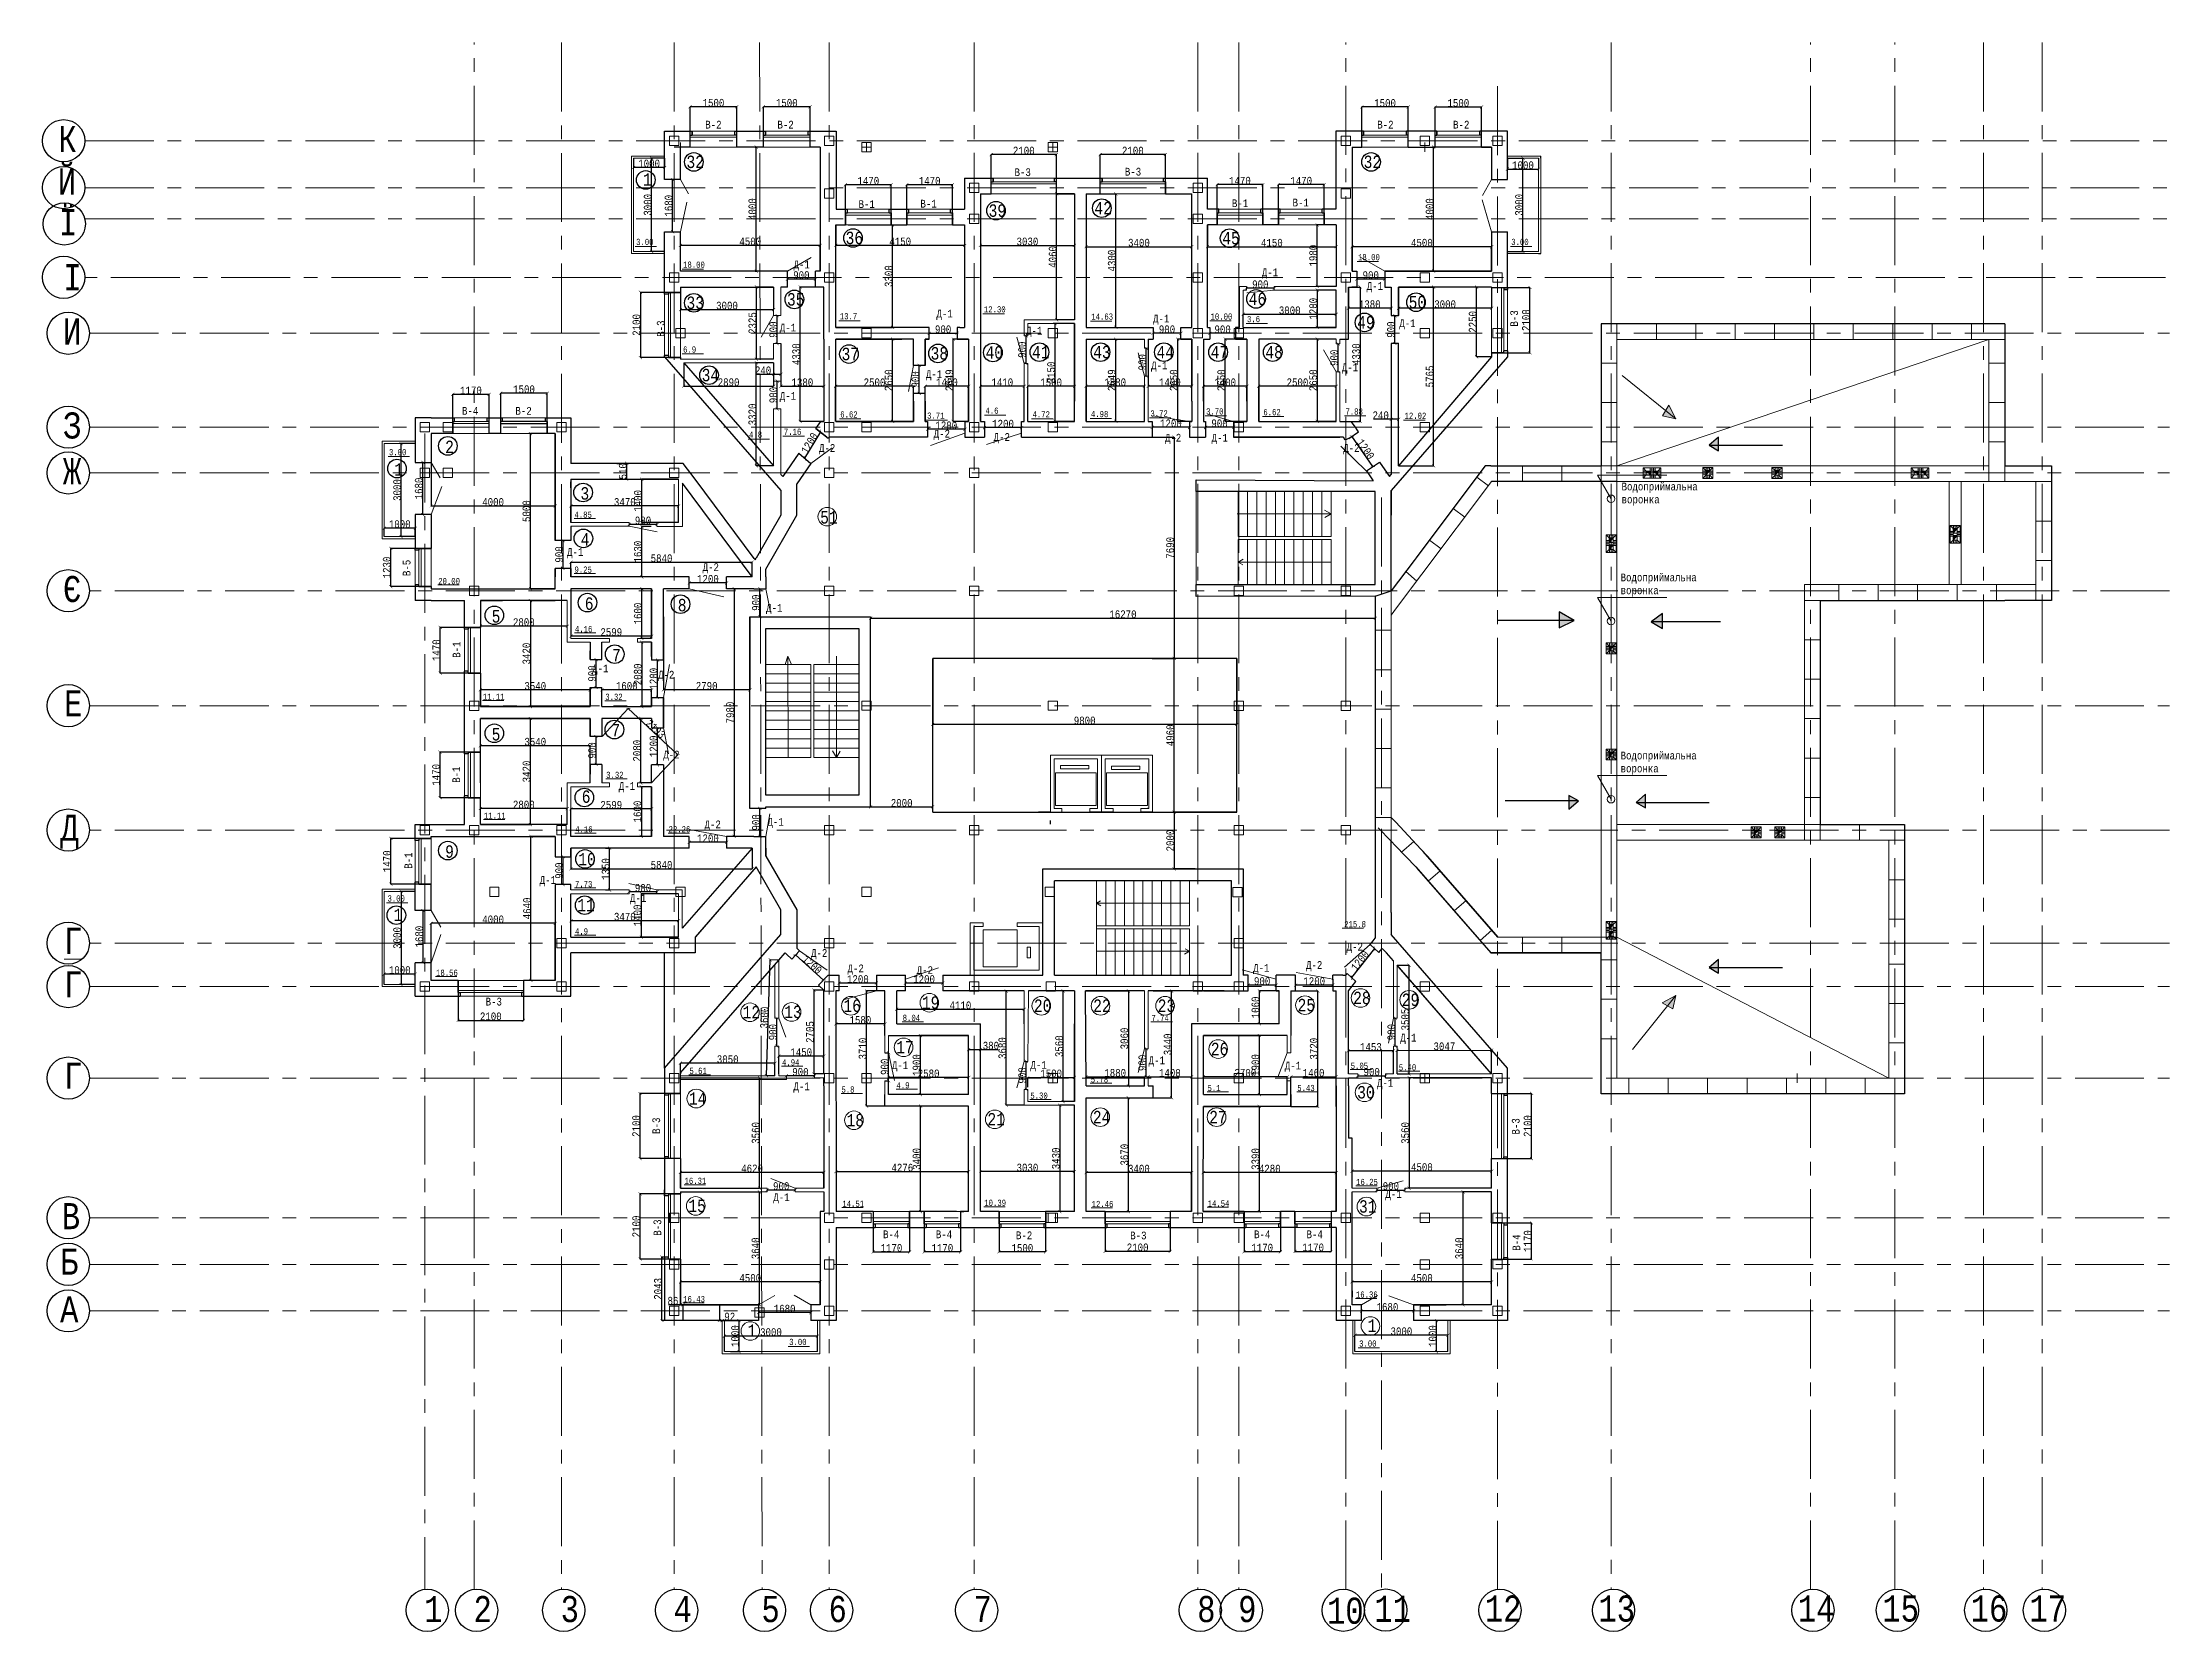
# Model space of a CAD drawing. Header units: millimetres. Extents: x -689206 to 4969298, y -1019800 to 703299.
# Drawn here: x 112865 to 181429, y -751658 to -700460 of the extents above; entities that cross this region are included whole.
import ezdxf

# ---------------------------------------------------------------- set-up
doc = ezdxf.new("R2010")
doc.units = ezdxf.units.MM
doc.linetypes.add('JIS_02_4.0', pattern=[5.5, 4, -1.5])
doc.linetypes.add('осеваяX2', pattern=[101.6, 63.5, -12.7, 12.7, -12.7])
for name, color, linetype, lineweight in [('б', 231, 'Continuous', 30), ('БАЛКОН', 7, 'Continuous', 20), ('несущие', 7, 'Continuous', 30), ('ОКНА', 250, 'Continuous', 20), ('ПЕРЕГОРОДКИ', 252, 'Continuous', 9), ('РАЗМЕРЫ', 7, 'Continuous', 9), ('сваи', 7, 'JIS_02_4.0', 30), ('Слой1', 7, 'Continuous', 30), ('стены', 7, 'Continuous', 20)]:
    doc.layers.add(name, color=color, linetype=linetype, lineweight=lineweight)
for name, color, linetype in [('кровля', 211, 'Continuous'), ('сетка', 104, 'Continuous'), ('четотам', 7, 'Continuous')]:
    doc.layers.add(name, color=color, linetype=linetype)
doc.styles.add('Аннотативный', font='isocteur.ttf', dxfattribs={"width": 0.7, "height": 250})
doc.dimstyles.new('Аннотативный', dxfattribs={"dimscale": 0, "dimtxt": 250, "dimasz": 100, "dimexe": 1.25, "dimexo": 0.625, "dimtad": 1, "dimdec": 0, "dimtxsty": 'Аннотативный', "dimblk": 'ARCHTICK', "dimcen": 2.5, "dimadec": 0, "dimazin": 0, "dimtfac": 1, "dimtdec": 0, "dimtmove": 0, "dimatfit": 3, "dimfxl": 1, "dimarcsym": 0})

msp = doc.modelspace()

# ---------------------------------------------------------------- texts
at = {"layer": 'РАЗМЕРЫ', "lineweight": 5, "ltscale": 35, "width": 7009.377, "attachment_point": 1, "style": 'Аннотативный'}
for s, insert, char_height in [('К', (113374.7, -703148.5), 841.3), ('Й', (113357.1, -704517), 841.3), ('Ї', (113395.4, -705826.6), 841.3), ('І', (113533.3, -707600.8), 841.3), ('И', (113524.7, -709350), 841.3), ('З', (113524.7, -712377.4), 841.3), ('Ж', (113524.7, -713850), 841.3), ('Є', (113524.7, -717647.9), 841.3), ('Е', (113559.9, -721332.3), 841.3), ('Д', (113439.7, -725340.3), 841.3), ('{\\LГ}', (113559.9, -728985.1), 841.28), ('Г', (113559.9, -730384.3), 841.3), ('Г', (113559.9, -733332.3), 841.3), ('В', (113485.7, -737854.6), 841.3), ('Б', (113430.7, -739319.2), 841.3), ('А', (113430.7, -740859.2), 841.3), ('1', (125167.8, -750516.6), 841.3), ('2', (126757.1, -750516.6), 841.3), ('3', (129567.8, -750516.6), 841.3), ('4', (133207.1, -750516.6), 841.3), ('5', (136039.3, -750516.6), 841.3), ('6', (138203.2, -750516.6), 841.3), ('7', (142877.2, -750516.6), 841.3), ('8', (150087.2, -750516.6), 841.3), ('9', (151407.1, -750516.6), 841.3), ('10', (154271.3, -750569.4), 841.28), ('11', (155797, -750507.7), 841.28), ('12', (159360.6, -750499.8), 841.28), ('13', (163020.5, -750499.8), 841.28), ('14', (169450.4, -750499.8), 841.28), ('15', (172172.8, -750499.8), 841.28), ('16', (175020.5, -750499.8), 841.28), ('17', (176912, -750499.8), 841.28)]:
    msp.add_mtext(s, dxfattribs=dict(at, insert=insert, char_height=char_height))
at = {"layer": 'РАЗМЕРЫ', "lineweight": 20, "ltscale": 150, "attachment_point": 1, "style": 'Аннотативный'}
for s, insert, char_height, width in [('В-2', (134227.8, -702980.3), 250, 922.913), ('В-2', (136555.3, -702980.3), 250, 922.913), ('В-2', (155890.9, -702980.3), 250, 922.913), ('В-2', (158335.9, -702980.3), 250, 922.913), ('32', (133623.5, -704103), 401.1, 1460), ('32', (155453.8, -704103), 401.1, 1460), ('1', (132223.1, -704673.2), 401.1, 1460), ('В-3', (144197.7, -704512.3), 250, 922.913), ('В-3', (147754.1, -704496.7), 250, 922.913), ('В-1', (151206.4, -705513.1), 250, 922.913), ('В-1', (153161.8, -705490.3), 250, 922.913), ('В-1', (139169.7, -705539.8), 250, 922.913), ('В-1', (141165.4, -705527.7), 250, 922.913), ('39', (143363.8, -705673.9), 401.1, 1460), ('42', (146773.8, -705593.9), 401.1, 1460), ('36', (138753.8, -706553.9), 401.1, 1460), ('45', (150894, -706561.7), 401.1, 1460), ('Д-1', (152171.1, -707739.4), 250, 922.913), ('Д-1', (155551.1, -708179.4), 250, 922.913), ('33', (133623.5, -708643.9), 401.1, 1460), ('35', (136863.8, -708533.9), 401.1, 1460), ('46', (151746.7, -708517.5), 401.1, 1460), ('50', (156903.8, -708623.9), 401.1, 1460), ('Д-1', (136631.2, -709519.2), 250, 922.913), ('Д-1', (141681.1, -709069.4), 250, 922.913), ('Д-1', (144569.1, -709619.2), 250, 922.913), ('Д-1', (148661.1, -709229.4), 250, 922.913), ('49', (155243.8, -709273.9), 401.1, 1460), ('Д-1', (156601.1, -709379.4), 250, 922.913), ('37', (138623.8, -710293.9), 401.1, 1460), ('38', (141493.8, -710273.9), 401.1, 1460), ('40', (143263.8, -710243.9), 401.1, 1460), ('41', (144763.8, -710233.9), 401.1, 1460), ('43', (146733.8, -710233.9), 401.1, 1460), ('44', (148773.8, -710233.9), 401.1, 1460), ('47', (150523.8, -710233.9), 401.1, 1460), ('48', (152283.8, -710233.9), 401.1, 1460), ('34', (134113.8, -710973.9), 401.1, 1460), ('Д-1', (148601.1, -710739.4), 250, 922.913), ('Д-1', (154751.1, -710799.4), 250, 922.913), ('Д-1', (141341.1, -711019.4), 250, 922.913), ('В-4', (126386.1, -712202.3), 250, 922.913), ('В-2', (128108.9, -712202.3), 250, 922.913), ('Д-1', (136631.2, -711719.4), 250, 922.913), ('Д-2', (141591.1, -712939.4), 250, 922.913), ('Д-2', (143524.6, -713045.2), 250, 922.913), ('Д-2', (149046.2, -713068.7), 250, 922.913), ('2', (125843.3, -713287.2), 401.1, 1460), ('Д-2', (137894.2, -713398.7), 250, 922.913), ('Д-1', (150551.1, -713069.4), 250, 922.913), ('Д-2', (154794.2, -713398.7), 250, 922.913), ('1', (124205.2, -714017.2), 401.1, 1460), ('3', (130205.2, -714787.2), 401.1, 1460), ('Водоприймальна воронка', (163767.4, -714640.9), 250, 850), ('4', (130215.2, -716267.2), 401.1, 1460), ('Д-1', (129771.1, -716749.4), 250, 922.913), ('Д-2', (134144.2, -717238.7), 250, 922.913), ('Водоприймальна воронка', (163736, -717569.3), 250, 850), ('6', (130345.2, -718337.2), 401.1, 1460), ('8', (133343.3, -718387.2), 401.1, 1460), ('Д-1', (136191.1, -718549.4), 250, 922.913), ('5', (127343.3, -718747.2), 401.1, 1460), ('Д-1', (130583.5, -720502.4), 250, 922.913), ('7', (131225.2, -719997.2), 401.1, 1460), ('Д-2', (132707.5, -720704.3), 250, 922.913), ('5', (127343.3, -722547.2), 401.1, 1460), ('7', (131205, -722415.6), 401.1, 1460), ('Д-2', (132874.2, -723278.7), 250, 922.913), ('Водоприймальна воронка', (163736, -723309.3), 250, 850), ('6', (130247.3, -724557.5), 401.1, 1460), ('Д-1', (131441.1, -724289.4), 250, 922.913), ('Д-2', (134204.2, -725528.7), 250, 922.913), ('Д-1', (136232.2, -725445.2), 250, 922.913), ('9', (125843.3, -726327.2), 401.1, 1460), ('10', (130135, -726576), 401.1, 1460), ('Д-1', (128891.1, -727319.4), 250, 922.913), ('11', (130103.8, -728053.9), 401.1, 1460), ('Д-1', (131801.1, -727899.4), 250, 922.913), ('1', (124183.1, -728363.2), 401.1, 1460), ('Д-2', (154904.2, -729468.7), 250, 922.913), ('Д-2', (137637.5, -729671.6), 250, 922.913), ('Д-2', (138814.2, -730168.7), 250, 922.913), ('Д-1', (151890.1, -730153.1), 250, 922.913), ('Д-2', (153594.2, -730058.7), 250, 922.913), ('Д-2', (141043.8, -730224.2), 250, 922.913), ('В-3', (127148.3, -731239), 250, 922.913), ('Д-1', (156631.1, -732399.4), 250, 922.913), ('Д-1', (140245.2, -733289.4), 250, 922.913), ('Д-1', (144711.1, -733279.4), 250, 922.913), ('Д-1', (148521.1, -733129.4), 250, 922.913), ('Д-1', (152911.1, -733299.4), 250, 922.913), ('Д-1', (137071.1, -733969.4), 250, 922.913), ('Д-1', (155881.1, -733859.4), 250, 922.913), ('Д-1', (136421.6, -737542.4), 250, 922.913), ('Д-1', (156151.1, -737439.4), 250, 922.913), ('В-4', (139961.1, -738737), 250, 922.913), ('В-4', (141661.1, -738737), 250, 922.913), ('В-2', (144243.4, -738769.5), 250, 922.913), ('В-3', (147926.9, -738774.9), 250, 922.913), ('В-4', (151921.1, -738737), 250, 922.913), ('В-4', (153611.1, -738737), 250, 922.913)]:
    msp.add_mtext(s, dxfattribs=dict(at, insert=insert, char_height=char_height, width=width))
at = {"layer": 'РАЗМЕРЫ', "char_height": 200, "width": 656.117, "attachment_point": 1, "style": 'Аннотативный'}
for s, insert in [('3.00', (131999.4, -706784.6)), ('3.00', (160210.8, -706784.6)), ('18.00', (133513.9, -707517)), ('18.00', (155272.7, -707275.1)), ('13.7', (138566.2, -709178.8)), ('12.30', (143211, -708956.9)), ('14.63', (146673, -709190.6)), ('10.00', (150518.7, -709188.3)), ('3.6', (151691.7, -709270.2)), ('6.9', (133513.9, -710251.2)), ('6.62', (138580.2, -712342)), ('3.71', (141381.2, -712381.2)), ('4.6', (143261.7, -712221)), ('4.72', (144779, -712340.1)), ('4.98', (146661, -712330.3)), ('3.72', (148577.1, -712310.1)), ('3.70', (150373.4, -712245.7)), ('6.62', (152218.7, -712270.4)), ('7.88', (154866.4, -712250.1)), ('4.8', (135640.6, -712993)), ('7.16', (136763.7, -712901)), ('12.02', (156771.4, -712385.6)), ('3.00', (124032.1, -713559.5)), ('4.85', (130012.6, -715573.2)), ('20.00', (125620.8, -717714)), ('9.25', (130012.6, -717343.3)), ('4.16', (130027.1, -719259.6)), ('11.11', (127058.8, -721437.5)), ('3.32', (131005.2, -721442.6)), ('3.32', (131033.9, -723957.6)), ('11.11', (127093.3, -725271.5)), ('4.16', (130035.6, -725710.8)), ('22.26', (133045.8, -725710.8)), ('3.00', (123984.7, -727939.5)), ('7.73', (130029.1, -727476.4)), ('215.8', (154825, -728768.1)), ('4.9', (130029.1, -729001)), ('18.56', (125550.5, -730333.1)), ('3.00', (136933.7, -742229.7)), ('3.00', (155307.8, -742281.4))]:
    msp.add_mtext(s, dxfattribs=dict(at, insert=insert))
at = {"layer": 'РАЗМЕРЫ', "lineweight": 9, "ltscale": 150, "insert": (137075.5, -707485.8), "char_height": 250, "width": 922.913, "attachment_point": 1, "style": 'Аннотативный'}
msp.add_mtext('Д-1', dxfattribs=at)
at = {"layer": 'РАЗМЕРЫ', "lineweight": 20, "ltscale": 150, "char_height": 250, "width": 922.913, "attachment_point": 1, "rotation": 90, "style": 'Аннотативный'}
for s, insert in [('В-3', (132669.1, -709940.3)), ('В-3', (160179.2, -709612.5)), ('В-5', (124476.1, -717651.5)), ('В-1', (126084.5, -720284.7)), ('В-1', (126076.5, -724313)), ('В-1', (124532.2, -727081.8)), ('В-3', (132522.9, -735625.8)), ('В-3', (160231.1, -735647)), ('В-3', (132561.1, -738908)), ('В-4', (160251.1, -739391.1))]:
    msp.add_mtext(s, dxfattribs=dict(at, insert=insert))
at = {"layer": 'РАЗМЕРЫ', "lineweight": 13, "ltscale": 150, "char_height": 401.1, "width": 1460, "attachment_point": 1, "style": 'Аннотативный'}
for s, insert in [('51', (137933.1, -715557)), ('12', (135433.8, -731503.9)), ('13', (136773.8, -731493.9)), ('16', (138683.8, -731293.9)), ('19', (141214.2, -731195.7)), ('20', (144823.8, -731293.9)), ('22', (146733.8, -731293.9)), ('23', (148813.8, -731293.9)), ('25', (153323.8, -731273.9)), ('28', (155113.8, -731043.9)), ('29', (156681.9, -731103.9)), ('17', (140383.8, -732633.9)), ('26', (150526.2, -732688.6)), ('14', (133700.7, -734283.9)), ('30', (155243.8, -734083.9)), ('18', (138783.8, -734983.9)), ('21', (143323.8, -734953.9)), ('24', (146723.8, -734883.9)), ('27', (150473.8, -734883.9)), ('15', (133683.8, -737743.9)), ('31', (155303.8, -737763.9)), ('1', (135593.1, -741763.2)), ('1', (155583.1, -741603.2))]:
    msp.add_mtext(s, dxfattribs=dict(at, insert=insert))
at = {"layer": 'РАЗМЕРЫ', "lineweight": 5, "char_height": 200, "width": 656.117, "attachment_point": 1, "style": 'Аннотативный'}
for s, insert in [('8.04', (140592.2, -731787.8)), ('7.74', (148611.6, -731790.3)), ('5.61', (133717.7, -733494.4)), ('4.94', (136703.7, -733224.7)), ('5.05', (155034.5, -733330.9)), ('5.40', (156585.9, -733382.9)), ('5.8', (138618.8, -734095.6)), ('4.9', (140392.2, -733960.2)), ('5.30', (144707.3, -734293.2)), ('5.78', (146655.3, -733768.4)), ('5.1', (150419.8, -734046.9)), ('5.43', (153312.8, -734046.9)), ('16.31', (133561.2, -737038.5)), ('10.39', (143223.5, -737747.4)), ('16.25', (155209.7, -737074.7)), ('14.51', (138647.7, -737777.4)), ('12.46', (146683.9, -737784.5)), ('14.54', (150425, -737767.6)), ('16.43', (133517.7, -740849.3)), ('16.36', (155203.5, -740703))]:
    msp.add_mtext(s, dxfattribs=dict(at, insert=insert))

# ---------------------------------------------------------------- blocks, each defined once
blk = doc.blocks.new('_ArchTick')
at = {"color": 0, "linetype": 'ByBlock', "const_width": 0.15}
blk.add_lwpolyline([(-0.5, -0.5), (0.5, 0.5)], dxfattribs=at)
blk = doc.blocks.new('*D2493')
at = {"layer": 'Defpoints', "color": 0, "lineweight": 5, "transparency": 16777216}
for p in [(133429, -708337), (136429, -708337), (136429, -709064)]:
    blk.add_point(p, dxfattribs=at)
at = {"layer": 'стены', "color": 0, "lineweight": -2, "transparency": 16777216}
for p, q in [((133429, -708338), (133429, -709065)), ((136429, -708338), (136429, -709065)), ((133429, -709064), (136429, -709064))]:
    blk.add_line(p, q, dxfattribs=at)
at = {"layer": 'стены', "color": 0, "lineweight": -2, "transparency": 16777216, "xscale": 100, "yscale": 100, "zscale": 100, "rotation": 180}
blk.add_blockref('_ArchTick', (133429, -709064), dxfattribs=at)
at = {"layer": 'стены', "color": 0, "lineweight": -2, "transparency": 16777216, "xscale": 100, "yscale": 100, "zscale": 100}
blk.add_blockref('_ArchTick', (136429, -709064), dxfattribs=at)
at = {"layer": 'стены', "color": 0, "lineweight": 5, "transparency": 16777216, "insert": (134929, -708938), "char_height": 250, "attachment_point": 5, "style": 'Аннотативный'}
blk.add_mtext('3000', dxfattribs=at)
blk = doc.blocks.new('*D2494')
at = {"layer": 'Defpoints', "color": 0, "lineweight": 5, "transparency": 16777216}
for p in [(138439, -706337), (142589, -706337), (138439, -706997)]:
    blk.add_point(p, dxfattribs=at)
at = {"layer": 'стены', "color": 0, "lineweight": -2, "transparency": 16777216}
for p, q in [((138439, -706338), (138439, -706998)), ((142589, -706338), (142589, -706998)), ((142589, -706997), (138439, -706997))]:
    blk.add_line(p, q, dxfattribs=at)
at = {"layer": 'стены', "color": 0, "lineweight": -2, "transparency": 16777216, "xscale": 100, "yscale": 100, "zscale": 100, "rotation": 180}
blk.add_blockref('_ArchTick', (138439, -706997), dxfattribs=at)
at = {"layer": 'стены', "color": 0, "lineweight": -2, "transparency": 16777216, "xscale": 100, "yscale": 100, "zscale": 100}
blk.add_blockref('_ArchTick', (142589, -706997), dxfattribs=at)
at = {"layer": 'стены', "color": 0, "lineweight": 5, "transparency": 16777216, "insert": (140514, -706871), "char_height": 250, "attachment_point": 5, "style": 'Аннотативный'}
blk.add_mtext('4150', dxfattribs=at)
blk = doc.blocks.new('*D2495')
at = {"layer": 'Defpoints', "color": 0, "lineweight": 5, "transparency": 16777216}
for p in [(145555, -705337), (146129, -705337), (146129, -709397)]:
    blk.add_point(p, dxfattribs=at)
at = {"layer": 'стены', "color": 0, "lineweight": -2, "transparency": 16777216}
for p, q in [((146129, -705337), (145554, -705337)), ((145555, -709397), (145555, -705337)), ((146129, -709397), (145554, -709397))]:
    blk.add_line(p, q, dxfattribs=at)
at = {"layer": 'стены', "color": 0, "lineweight": -2, "transparency": 16777216, "xscale": 100, "yscale": 100, "zscale": 100}
for p, rotation in [((145555, -705337), 90), ((145555, -709397), 270)]:
    blk.add_blockref('_ArchTick', p, dxfattribs=dict(at, rotation=rotation))
at = {"layer": 'стены', "color": 0, "lineweight": 5, "transparency": 16777216, "insert": (145429, -707367), "char_height": 250, "attachment_point": 5, "rotation": 90, "style": 'Аннотативный'}
blk.add_mtext('4060', dxfattribs=at)
blk = doc.blocks.new('*D2496')
at = {"layer": 'Defpoints', "color": 0, "lineweight": 5, "transparency": 16777216}
for p in [(146509, -707038), (149909, -707038), (149909, -707038)]:
    blk.add_point(p, dxfattribs=at)
at = {"layer": 'стены', "color": 0, "lineweight": -2, "transparency": 16777216}
for p, q in [((146509, -707037), (146509, -707036)), ((146509, -707038), (149909, -707038)), ((149909, -707037), (149909, -707036))]:
    blk.add_line(p, q, dxfattribs=at)
at = {"layer": 'стены', "color": 0, "lineweight": -2, "transparency": 16777216, "xscale": 100, "yscale": 100, "zscale": 100, "rotation": 180}
blk.add_blockref('_ArchTick', (146509, -707038), dxfattribs=at)
at = {"layer": 'стены', "color": 0, "lineweight": -2, "transparency": 16777216, "xscale": 100, "yscale": 100, "zscale": 100}
blk.add_blockref('_ArchTick', (149909, -707038), dxfattribs=at)
at = {"layer": 'стены', "color": 0, "lineweight": 5, "transparency": 16777216, "insert": (148209, -706912), "char_height": 250, "attachment_point": 5, "style": 'Аннотативный'}
blk.add_mtext('3400', dxfattribs=at)
blk = doc.blocks.new('*D2497')
at = {"layer": 'Defpoints', "color": 0, "lineweight": 5, "transparency": 16777216}
for p in [(150289, -711536), (150289, -712017), (151689, -712017)]:
    blk.add_point(p, dxfattribs=at)
at = {"layer": 'стены', "color": 0, "lineweight": -2, "transparency": 16777216}
for p, q in [((150289, -712016), (150289, -711535)), ((151689, -711536), (150289, -711536)), ((151689, -712016), (151689, -711535))]:
    blk.add_line(p, q, dxfattribs=at)
at = {"layer": 'стены', "color": 0, "lineweight": -2, "transparency": 16777216, "xscale": 100, "yscale": 100, "zscale": 100, "rotation": 180}
blk.add_blockref('_ArchTick', (150289, -711536), dxfattribs=at)
at = {"layer": 'стены', "color": 0, "lineweight": -2, "transparency": 16777216, "xscale": 100, "yscale": 100, "zscale": 100}
blk.add_blockref('_ArchTick', (151689, -711536), dxfattribs=at)
at = {"layer": 'стены', "color": 0, "lineweight": 5, "transparency": 16777216, "insert": (150989, -711411), "char_height": 250, "attachment_point": 5, "style": 'Аннотативный'}
blk.add_mtext('1400', dxfattribs=at)
blk = doc.blocks.new('*D2527')
at = {"layer": 'Defpoints', "color": 0, "lineweight": 5, "transparency": 16777216}
for p in [(157706, -703827), (159579, -703827), (159579, -707827)]:
    blk.add_point(p, dxfattribs=at)
at = {"layer": 'стены', "color": 0, "lineweight": -2, "transparency": 16777216}
for p, q in [((159579, -703827), (157705, -703827)), ((157706, -707827), (157706, -703827)), ((159579, -707827), (157705, -707827))]:
    blk.add_line(p, q, dxfattribs=at)
at = {"layer": 'стены', "color": 0, "lineweight": -2, "transparency": 16777216, "xscale": 100, "yscale": 100, "zscale": 100}
for p, rotation in [((157706, -703827), 90), ((157706, -707827), 270)]:
    blk.add_blockref('_ArchTick', p, dxfattribs=dict(at, rotation=rotation))
at = {"layer": 'стены', "color": 0, "lineweight": 5, "transparency": 16777216, "insert": (157581, -705827), "char_height": 250, "attachment_point": 5, "rotation": 90, "style": 'Аннотативный'}
blk.add_mtext('4000', dxfattribs=at)
blk = doc.blocks.new('*D2528')
at = {"layer": 'Defpoints', "color": 0, "lineweight": 5, "transparency": 16777216}
for p in [(156579, -708337), (157708, -708337), (156579, -714102)]:
    blk.add_point(p, dxfattribs=at)
at = {"layer": 'стены', "color": 0, "lineweight": -2, "transparency": 16777216}
for p, q in [((156580, -708337), (157709, -708337)), ((157708, -714102), (157708, -708337)), ((156580, -714102), (157709, -714102))]:
    blk.add_line(p, q, dxfattribs=at)
at = {"layer": 'стены', "color": 0, "lineweight": -2, "transparency": 16777216, "xscale": 100, "yscale": 100, "zscale": 100}
for p, rotation in [((157708, -708337), 90), ((157708, -714102), 270)]:
    blk.add_blockref('_ArchTick', p, dxfattribs=dict(at, rotation=rotation))
at = {"layer": 'стены', "color": 0, "lineweight": 5, "transparency": 16777216, "insert": (157582, -711219), "char_height": 250, "attachment_point": 5, "rotation": 90, "style": 'Аннотативный'}
blk.add_mtext('5765', dxfattribs=at)
blk = doc.blocks.new('*D2529')
at = {"layer": 'Defpoints', "color": 0, "lineweight": 5, "transparency": 16777216}
for p in [(128592, -718439), (128592, -721859), (128592, -721859)]:
    blk.add_point(p, dxfattribs=at)
at = {"layer": 'стены', "color": 0, "lineweight": -2, "transparency": 16777216}
for p, q in [((128592, -718439), (128592, -721859)), ((128593, -718439), (128593, -718439)), ((128593, -721859), (128593, -721859))]:
    blk.add_line(p, q, dxfattribs=at)
at = {"layer": 'стены', "color": 0, "lineweight": -2, "transparency": 16777216, "xscale": 100, "yscale": 100, "zscale": 100}
for p, rotation in [((128592, -718439), 90), ((128592, -721859), 270)]:
    blk.add_blockref('_ArchTick', p, dxfattribs=dict(at, rotation=rotation))
at = {"layer": 'стены', "color": 0, "lineweight": 5, "transparency": 16777216, "insert": (128466, -720149), "char_height": 250, "attachment_point": 5, "rotation": 90, "style": 'Аннотативный'}
blk.add_mtext('3420', dxfattribs=at)
blk = doc.blocks.new('*D2530')
at = {"layer": 'Defpoints', "color": 0, "lineweight": 5, "transparency": 16777216}
for p in [(126979, -721319), (126979, -721859), (130519, -721859)]:
    blk.add_point(p, dxfattribs=at)
at = {"layer": 'стены', "color": 0, "lineweight": -2, "transparency": 16777216}
for p, q in [((126979, -721858), (126979, -721318)), ((130519, -721319), (126979, -721319)), ((130519, -721858), (130519, -721318))]:
    blk.add_line(p, q, dxfattribs=at)
at = {"layer": 'стены', "color": 0, "lineweight": -2, "transparency": 16777216, "xscale": 100, "yscale": 100, "zscale": 100, "rotation": 180}
blk.add_blockref('_ArchTick', (126979, -721319), dxfattribs=at)
at = {"layer": 'стены', "color": 0, "lineweight": -2, "transparency": 16777216, "xscale": 100, "yscale": 100, "zscale": 100}
blk.add_blockref('_ArchTick', (130519, -721319), dxfattribs=at)
at = {"layer": 'стены', "color": 0, "lineweight": 5, "transparency": 16777216, "insert": (128749, -721193), "char_height": 250, "attachment_point": 5, "style": 'Аннотативный'}
blk.add_mtext('3540', dxfattribs=at)
blk = doc.blocks.new('*D2531')
at = {"layer": 'Defpoints', "color": 0, "lineweight": 5, "transparency": 16777216}
for p in [(132499, -719779), (132181, -721859), (132499, -721859)]:
    blk.add_point(p, dxfattribs=at)
at = {"layer": 'стены', "color": 0, "lineweight": -2, "transparency": 16777216}
for p, q in [((132498, -719779), (132180, -719779)), ((132181, -719779), (132181, -721859)), ((132498, -721859), (132180, -721859))]:
    blk.add_line(p, q, dxfattribs=at)
at = {"layer": 'стены', "color": 0, "lineweight": -2, "transparency": 16777216, "xscale": 100, "yscale": 100, "zscale": 100}
for p, rotation in [((132181, -719779), 90), ((132181, -721859), 270)]:
    blk.add_blockref('_ArchTick', p, dxfattribs=dict(at, rotation=rotation))
at = {"layer": 'стены', "color": 0, "lineweight": 5, "transparency": 16777216, "insert": (132055, -720819), "char_height": 250, "attachment_point": 5, "rotation": 90, "style": 'Аннотативный'}
blk.add_mtext('2080', dxfattribs=at)
blk = doc.blocks.new('*D2532')
at = {"layer": 'Defpoints', "color": 0, "lineweight": 5, "transparency": 16777216}
for p in [(132181, -718059), (132499, -718059), (132499, -719659)]:
    blk.add_point(p, dxfattribs=at)
at = {"layer": 'стены', "color": 0, "lineweight": -2, "transparency": 16777216}
for p, q in [((132498, -718059), (132180, -718059)), ((132181, -719659), (132181, -718059)), ((132498, -719659), (132180, -719659))]:
    blk.add_line(p, q, dxfattribs=at)
at = {"layer": 'стены', "color": 0, "lineweight": -2, "transparency": 16777216, "xscale": 100, "yscale": 100, "zscale": 100}
for p, rotation in [((132181, -718059), 90), ((132181, -719659), 270)]:
    blk.add_blockref('_ArchTick', p, dxfattribs=dict(at, rotation=rotation))
at = {"layer": 'стены', "color": 0, "transparency": 16777216, "insert": (132056, -718859), "char_height": 250, "attachment_point": 5, "rotation": 90, "style": 'Аннотативный'}
blk.add_mtext('1600', dxfattribs=at)
blk = doc.blocks.new('*D2533')
at = {"layer": 'Defpoints', "color": 0, "lineweight": 5, "transparency": 16777216}
for p in [(129900, -718059), (132499, -718059), (129900, -719585)]:
    blk.add_point(p, dxfattribs=at)
at = {"layer": 'стены', "color": 0, "lineweight": -2, "transparency": 16777216}
for p, q in [((129900, -718060), (129900, -719586)), ((132499, -718060), (132499, -719586)), ((132499, -719585), (129900, -719585))]:
    blk.add_line(p, q, dxfattribs=at)
at = {"layer": 'стены', "color": 0, "lineweight": -2, "transparency": 16777216, "xscale": 100, "yscale": 100, "zscale": 100, "rotation": 180}
blk.add_blockref('_ArchTick', (129900, -719585), dxfattribs=at)
at = {"layer": 'стены', "color": 0, "lineweight": -2, "transparency": 16777216, "xscale": 100, "yscale": 100, "zscale": 100}
blk.add_blockref('_ArchTick', (132499, -719585), dxfattribs=at)
at = {"layer": 'стены', "color": 0, "transparency": 16777216, "insert": (131199, -719459), "char_height": 250, "attachment_point": 5, "style": 'Аннотативный'}
blk.add_mtext('2599', dxfattribs=at)
blk = doc.blocks.new('*D2534')
at = {"layer": 'Defpoints', "color": 0, "lineweight": 5, "transparency": 16777216}
for p in [(126979, -719264), (126979, -719264), (129779, -719264)]:
    blk.add_point(p, dxfattribs=at)
at = {"layer": 'стены', "color": 0, "lineweight": -2, "transparency": 16777216}
for p, q in [((126979, -719263), (126979, -719262)), ((129779, -719264), (126979, -719264)), ((129779, -719263), (129779, -719262))]:
    blk.add_line(p, q, dxfattribs=at)
at = {"layer": 'стены', "color": 0, "lineweight": -2, "transparency": 16777216, "xscale": 100, "yscale": 100, "zscale": 100, "rotation": 180}
blk.add_blockref('_ArchTick', (126979, -719264), dxfattribs=at)
at = {"layer": 'стены', "color": 0, "lineweight": -2, "transparency": 16777216, "xscale": 100, "yscale": 100, "zscale": 100}
blk.add_blockref('_ArchTick', (129779, -719264), dxfattribs=at)
at = {"layer": 'стены', "color": 0, "lineweight": 5, "transparency": 16777216, "insert": (128379, -719138), "char_height": 250, "attachment_point": 5, "style": 'Аннотативный'}
blk.add_mtext('2800', dxfattribs=at)
blk = doc.blocks.new('*D2535')
at = {"layer": 'Defpoints', "color": 0, "lineweight": 5, "transparency": 16777216}
for p in [(126979, -723117), (126979, -724319), (130519, -724319)]:
    blk.add_point(p, dxfattribs=at)
at = {"layer": 'стены', "color": 0, "lineweight": -2, "transparency": 16777216}
for p, q in [((126979, -724318), (126979, -723116)), ((130519, -723117), (126979, -723117)), ((130519, -724318), (130519, -723116))]:
    blk.add_line(p, q, dxfattribs=at)
at = {"layer": 'стены', "color": 0, "lineweight": -2, "transparency": 16777216, "xscale": 100, "yscale": 100, "zscale": 100, "rotation": 180}
blk.add_blockref('_ArchTick', (126979, -723117), dxfattribs=at)
at = {"layer": 'стены', "color": 0, "lineweight": -2, "transparency": 16777216, "xscale": 100, "yscale": 100, "zscale": 100}
blk.add_blockref('_ArchTick', (130519, -723117), dxfattribs=at)
at = {"layer": 'стены', "color": 0, "lineweight": 5, "transparency": 16777216, "insert": (128749, -722991), "char_height": 250, "attachment_point": 5, "style": 'Аннотативный'}
blk.add_mtext('3540', dxfattribs=at)
blk = doc.blocks.new('*D2536')
at = {"layer": 'Defpoints', "color": 0, "lineweight": 5, "transparency": 16777216}
for p in [(126979, -725142), (126979, -725659), (129779, -725659)]:
    blk.add_point(p, dxfattribs=at)
at = {"layer": 'стены', "color": 0, "lineweight": -2, "transparency": 16777216}
for p, q in [((126979, -725658), (126979, -725141)), ((129779, -725142), (126979, -725142)), ((129779, -725658), (129779, -725141))]:
    blk.add_line(p, q, dxfattribs=at)
at = {"layer": 'стены', "color": 0, "lineweight": -2, "transparency": 16777216, "xscale": 100, "yscale": 100, "zscale": 100, "rotation": 180}
blk.add_blockref('_ArchTick', (126979, -725142), dxfattribs=at)
at = {"layer": 'стены', "color": 0, "lineweight": -2, "transparency": 16777216, "xscale": 100, "yscale": 100, "zscale": 100}
blk.add_blockref('_ArchTick', (129779, -725142), dxfattribs=at)
at = {"layer": 'стены', "color": 0, "lineweight": 5, "transparency": 16777216, "insert": (128379, -725017), "char_height": 250, "attachment_point": 5, "style": 'Аннотативный'}
blk.add_mtext('2800', dxfattribs=at)
blk = doc.blocks.new('*D2537')
at = {"layer": 'Defpoints', "color": 0, "lineweight": 5, "transparency": 16777216}
for p in [(132153, -722239), (132499, -722239), (132499, -724319)]:
    blk.add_point(p, dxfattribs=at)
at = {"layer": 'стены', "color": 0, "lineweight": -2, "transparency": 16777216}
for p, q in [((132498, -722239), (132152, -722239)), ((132153, -724319), (132153, -722239)), ((132498, -724319), (132152, -724319))]:
    blk.add_line(p, q, dxfattribs=at)
at = {"layer": 'стены', "color": 0, "lineweight": -2, "transparency": 16777216, "xscale": 100, "yscale": 100, "zscale": 100}
for p, rotation in [((132153, -722239), 90), ((132153, -724319), 270)]:
    blk.add_blockref('_ArchTick', p, dxfattribs=dict(at, rotation=rotation))
at = {"layer": 'стены', "color": 0, "lineweight": 5, "transparency": 16777216, "insert": (132028, -723279), "char_height": 250, "attachment_point": 5, "rotation": 90, "style": 'Аннотативный'}
blk.add_mtext('2080', dxfattribs=at)
blk = doc.blocks.new('*D2538')
at = {"layer": 'Defpoints', "color": 0, "lineweight": 5, "transparency": 16777216}
for p in [(131746, -721915), (130899, -722819), (132499, -724319)]:
    blk.add_point(p, dxfattribs=at)
at = {"layer": 'стены', "color": 0, "lineweight": -2, "transparency": 16777216}
for p, q in [((130900, -722818), (131747, -721914)), ((133346, -723415), (131746, -721915)), ((132500, -724318), (133347, -723414))]:
    blk.add_line(p, q, dxfattribs=at)
at = {"layer": 'стены', "color": 0, "lineweight": -2, "transparency": 16777216, "xscale": 100, "yscale": 100, "zscale": 100}
for p, rotation in [((131746, -721915), 136.8476102659946), ((133346, -723415), 316.8476102659946)]:
    blk.add_blockref('_ArchTick', p, dxfattribs=dict(at, rotation=rotation))
at = {"layer": 'стены', "color": 0, "lineweight": 5, "transparency": 16777216, "insert": (132632, -722574), "char_height": 250, "attachment_point": 5, "rotation": 316.84761, "style": 'Аннотативный'}
blk.add_mtext('2193', dxfattribs=at)
blk = doc.blocks.new('*D2539')
at = {"layer": 'Defpoints', "color": 0, "lineweight": 5, "transparency": 16777216}
for p in [(129900, -725150), (129900, -726039), (132499, -726039)]:
    blk.add_point(p, dxfattribs=at)
at = {"layer": 'стены', "color": 0, "lineweight": -2, "transparency": 16777216}
for p, q in [((129900, -726038), (129900, -725149)), ((132499, -725150), (129900, -725150)), ((132499, -726038), (132499, -725149))]:
    blk.add_line(p, q, dxfattribs=at)
at = {"layer": 'стены', "color": 0, "lineweight": -2, "transparency": 16777216, "xscale": 100, "yscale": 100, "zscale": 100, "rotation": 180}
blk.add_blockref('_ArchTick', (129900, -725150), dxfattribs=at)
at = {"layer": 'стены', "color": 0, "lineweight": -2, "transparency": 16777216, "xscale": 100, "yscale": 100, "zscale": 100}
blk.add_blockref('_ArchTick', (132499, -725150), dxfattribs=at)
at = {"layer": 'стены', "color": 0, "lineweight": 5, "transparency": 16777216, "insert": (131199, -725025), "char_height": 250, "attachment_point": 5, "style": 'Аннотативный'}
blk.add_mtext('2599', dxfattribs=at)
blk = doc.blocks.new('*D2540')
at = {"layer": 'Defpoints', "color": 0, "lineweight": 5, "transparency": 16777216}
for p in [(132499, -724439), (132169, -726039), (132499, -726039)]:
    blk.add_point(p, dxfattribs=at)
at = {"layer": 'стены', "color": 0, "lineweight": -2, "transparency": 16777216}
for p, q in [((132498, -724439), (132168, -724439)), ((132169, -724439), (132169, -726039)), ((132498, -726039), (132168, -726039))]:
    blk.add_line(p, q, dxfattribs=at)
at = {"layer": 'стены', "color": 0, "lineweight": -2, "transparency": 16777216, "xscale": 100, "yscale": 100, "zscale": 100}
for p, rotation in [((132169, -724439), 90), ((132169, -726039), 270)]:
    blk.add_blockref('_ArchTick', p, dxfattribs=dict(at, rotation=rotation))
at = {"layer": 'стены', "color": 0, "lineweight": 5, "transparency": 16777216, "insert": (132044, -725239), "char_height": 250, "attachment_point": 5, "rotation": 90, "style": 'Аннотативный'}
blk.add_mtext('1600', dxfattribs=at)
blk = doc.blocks.new('*D2541')
at = {"layer": 'Defpoints', "color": 0, "lineweight": 5, "transparency": 16777216}
for p in [(133429, -733815), (135981, -733815), (133429, -737375)]:
    blk.add_point(p, dxfattribs=at)
at = {"layer": 'стены', "color": 0, "lineweight": -2, "transparency": 16777216}
for p, q in [((133430, -733815), (135982, -733815)), ((135981, -737375), (135981, -733815)), ((133430, -737375), (135982, -737375))]:
    blk.add_line(p, q, dxfattribs=at)
at = {"layer": 'стены', "color": 0, "lineweight": -2, "transparency": 16777216, "xscale": 100, "yscale": 100, "zscale": 100}
for p, rotation in [((135981, -733815), 90), ((135981, -737375), 270)]:
    blk.add_blockref('_ArchTick', p, dxfattribs=dict(at, rotation=rotation))
at = {"layer": 'стены', "color": 0, "lineweight": 5, "transparency": 16777216, "insert": (135855, -735595), "char_height": 250, "attachment_point": 5, "rotation": 90, "style": 'Аннотативный'}
blk.add_mtext('3560', dxfattribs=at)
blk = doc.blocks.new('*D2542')
at = {"layer": 'Defpoints', "color": 0, "lineweight": 5, "transparency": 16777216}
for p in [(133429, -736868), (133429, -737375), (138049, -737375)]:
    blk.add_point(p, dxfattribs=at)
at = {"layer": 'стены', "color": 0, "lineweight": -2, "transparency": 16777216}
for p, q in [((133429, -737375), (133429, -736867)), ((138049, -736868), (133429, -736868)), ((138049, -737375), (138049, -736867))]:
    blk.add_line(p, q, dxfattribs=at)
at = {"layer": 'стены', "color": 0, "lineweight": -2, "transparency": 16777216, "xscale": 100, "yscale": 100, "zscale": 100, "rotation": 180}
blk.add_blockref('_ArchTick', (133429, -736868), dxfattribs=at)
at = {"layer": 'стены', "color": 0, "lineweight": -2, "transparency": 16777216, "xscale": 100, "yscale": 100, "zscale": 100}
blk.add_blockref('_ArchTick', (138049, -736868), dxfattribs=at)
at = {"layer": 'стены', "color": 0, "lineweight": 5, "transparency": 16777216, "insert": (135739, -736743), "char_height": 250, "attachment_point": 5, "style": 'Аннотативный'}
blk.add_mtext('4620', dxfattribs=at)
blk = doc.blocks.new('*D2543')
at = {"layer": 'Defpoints', "color": 0, "lineweight": 5, "transparency": 16777216}
for p in [(133429, -740395), (133429, -741131), (137929, -741131)]:
    blk.add_point(p, dxfattribs=at)
at = {"layer": 'стены', "color": 0, "lineweight": -2, "transparency": 16777216}
for p, q in [((133429, -741130), (133429, -740394)), ((137929, -740395), (133429, -740395)), ((137929, -741130), (137929, -740394))]:
    blk.add_line(p, q, dxfattribs=at)
at = {"layer": 'стены', "color": 0, "lineweight": -2, "transparency": 16777216, "xscale": 100, "yscale": 100, "zscale": 100, "rotation": 180}
blk.add_blockref('_ArchTick', (133429, -740395), dxfattribs=at)
at = {"layer": 'стены', "color": 0, "lineweight": -2, "transparency": 16777216, "xscale": 100, "yscale": 100, "zscale": 100}
blk.add_blockref('_ArchTick', (137929, -740395), dxfattribs=at)
at = {"layer": 'стены', "color": 0, "lineweight": 5, "transparency": 16777216, "insert": (135679, -740270), "char_height": 250, "attachment_point": 5, "style": 'Аннотативный'}
blk.add_mtext('4500', dxfattribs=at)
blk = doc.blocks.new('*D2544')
at = {"layer": 'Defpoints', "color": 0, "lineweight": 5, "transparency": 16777216}
for p in [(138444, -736841), (142719, -736841), (142719, -736841)]:
    blk.add_point(p, dxfattribs=at)
at = {"layer": 'стены', "color": 0, "lineweight": -2, "transparency": 16777216}
for p, q in [((138444, -736841), (142719, -736841)), ((138444, -736842), (138444, -736842)), ((142719, -736841), (142719, -736840))]:
    blk.add_line(p, q, dxfattribs=at)
at = {"layer": 'стены', "color": 0, "lineweight": -2, "transparency": 16777216, "xscale": 100, "yscale": 100, "zscale": 100, "rotation": 180}
blk.add_blockref('_ArchTick', (138444, -736841), dxfattribs=at)
at = {"layer": 'стены', "color": 0, "lineweight": -2, "transparency": 16777216, "xscale": 100, "yscale": 100, "zscale": 100}
blk.add_blockref('_ArchTick', (142719, -736841), dxfattribs=at)
at = {"layer": 'стены', "color": 0, "lineweight": 5, "transparency": 16777216, "insert": (140581, -736716), "char_height": 250, "attachment_point": 5, "style": 'Аннотативный'}
blk.add_mtext('4276', dxfattribs=at)
blk = doc.blocks.new('*D2545')
at = {"layer": 'Defpoints', "color": 0, "lineweight": 5, "transparency": 16777216}
for p in [(144629, -734119), (146129, -733807), (146129, -734119)]:
    blk.add_point(p, dxfattribs=at)
at = {"layer": 'стены', "color": 0, "lineweight": -2, "transparency": 16777216}
for p, q in [((144629, -734118), (144629, -733805)), ((144629, -733807), (146129, -733807)), ((146129, -734118), (146129, -733805))]:
    blk.add_line(p, q, dxfattribs=at)
at = {"layer": 'стены', "color": 0, "lineweight": -2, "transparency": 16777216, "xscale": 100, "yscale": 100, "zscale": 100, "rotation": 180}
blk.add_blockref('_ArchTick', (144629, -733807), dxfattribs=at)
at = {"layer": 'стены', "color": 0, "lineweight": -2, "transparency": 16777216, "xscale": 100, "yscale": 100, "zscale": 100}
blk.add_blockref('_ArchTick', (146129, -733807), dxfattribs=at)
at = {"layer": 'стены', "color": 0, "lineweight": 5, "transparency": 16777216, "insert": (145379, -733681), "char_height": 250, "attachment_point": 5, "style": 'Аннотативный'}
blk.add_mtext('1500', dxfattribs=at)
blk = doc.blocks.new('*D2546')
at = {"layer": 'Defpoints', "color": 0, "lineweight": 5, "transparency": 16777216}
for p in [(146129, -734701), (145659, -738131), (146129, -738131)]:
    blk.add_point(p, dxfattribs=at)
at = {"layer": 'стены', "color": 0, "lineweight": -2, "transparency": 16777216}
for p, q in [((146129, -734701), (145658, -734701)), ((145659, -734701), (145659, -738131)), ((146129, -738131), (145658, -738131))]:
    blk.add_line(p, q, dxfattribs=at)
at = {"layer": 'стены', "color": 0, "lineweight": -2, "transparency": 16777216, "xscale": 100, "yscale": 100, "zscale": 100}
for p, rotation in [((145659, -734701), 90), ((145659, -738131), 270)]:
    blk.add_blockref('_ArchTick', p, dxfattribs=dict(at, rotation=rotation))
at = {"layer": 'стены', "color": 0, "lineweight": 5, "transparency": 16777216, "insert": (145533, -736416), "char_height": 250, "attachment_point": 5, "rotation": 90, "style": 'Аннотативный'}
blk.add_mtext('3430', dxfattribs=at)
blk = doc.blocks.new('*D2547')
at = {"layer": 'Defpoints', "color": 0, "lineweight": 5, "transparency": 16777216}
for p in [(146504, -734081), (148384, -733789), (148384, -734081)]:
    blk.add_point(p, dxfattribs=at)
at = {"layer": 'стены', "color": 0, "lineweight": -2, "transparency": 16777216}
for p, q in [((146504, -734080), (146504, -733788)), ((146504, -733789), (148384, -733789)), ((148384, -734080), (148384, -733788))]:
    blk.add_line(p, q, dxfattribs=at)
at = {"layer": 'стены', "color": 0, "lineweight": -2, "transparency": 16777216, "xscale": 100, "yscale": 100, "zscale": 100, "rotation": 180}
blk.add_blockref('_ArchTick', (146504, -733789), dxfattribs=at)
at = {"layer": 'стены', "color": 0, "lineweight": -2, "transparency": 16777216, "xscale": 100, "yscale": 100, "zscale": 100}
blk.add_blockref('_ArchTick', (148384, -733789), dxfattribs=at)
at = {"layer": 'стены', "color": 0, "lineweight": 5, "transparency": 16777216, "insert": (147444, -733663), "char_height": 250, "attachment_point": 5, "style": 'Аннотативный'}
blk.add_mtext('1880', dxfattribs=at)
blk = doc.blocks.new('*D2548')
at = {"layer": 'Defpoints', "color": 0, "lineweight": 5, "transparency": 16777216}
for p in [(148504, -733786), (149905, -733786), (149905, -733786)]:
    blk.add_point(p, dxfattribs=at)
at = {"layer": 'стены', "color": 0, "lineweight": -2, "transparency": 16777216}
for p, q in [((148504, -733786), (148504, -733787)), ((148504, -733786), (149905, -733786)), ((149905, -733786), (149905, -733787))]:
    blk.add_line(p, q, dxfattribs=at)
at = {"layer": 'стены', "color": 0, "lineweight": -2, "transparency": 16777216, "xscale": 100, "yscale": 100, "zscale": 100, "rotation": 180}
blk.add_blockref('_ArchTick', (148504, -733786), dxfattribs=at)
at = {"layer": 'стены', "color": 0, "lineweight": -2, "transparency": 16777216, "xscale": 100, "yscale": 100, "zscale": 100}
blk.add_blockref('_ArchTick', (149905, -733786), dxfattribs=at)
at = {"layer": 'стены', "color": 0, "lineweight": 5, "transparency": 16777216, "insert": (149205, -733660), "char_height": 250, "attachment_point": 5, "style": 'Аннотативный'}
blk.add_mtext('1400', dxfattribs=at)
blk = doc.blocks.new('*D2549')
at = {"layer": 'Defpoints', "color": 0, "lineweight": 5, "transparency": 16777216}
for p in [(156532, -730190), (156919, -730190), (156532, -733695)]:
    blk.add_point(p, dxfattribs=at)
at = {"layer": 'стены', "color": 0, "lineweight": -2, "transparency": 16777216}
for p, q in [((156533, -730190), (156920, -730190)), ((156919, -733695), (156919, -730190)), ((156533, -733695), (156920, -733695))]:
    blk.add_line(p, q, dxfattribs=at)
at = {"layer": 'стены', "color": 0, "lineweight": -2, "transparency": 16777216, "xscale": 100, "yscale": 100, "zscale": 100}
for p, rotation in [((156919, -730190), 90), ((156919, -733695), 270)]:
    blk.add_blockref('_ArchTick', p, dxfattribs=dict(at, rotation=rotation))
at = {"layer": 'стены', "color": 0, "lineweight": 5, "transparency": 16777216, "insert": (156793, -731942), "char_height": 250, "attachment_point": 5, "rotation": 90, "style": 'Аннотативный'}
blk.add_mtext('3505', dxfattribs=at)
blk = doc.blocks.new('*D2550')
at = {"layer": 'Defpoints', "color": 0, "lineweight": 5, "transparency": 16777216}
for p in [(159577, -732928), (156532, -733695), (159579, -733688)]:
    blk.add_point(p, dxfattribs=at)
at = {"layer": 'стены', "color": 0, "lineweight": -2, "transparency": 16777216}
for p, q in [((156530, -732935), (159577, -732928)), ((156532, -733694), (156530, -732934)), ((159579, -733687), (159577, -732927))]:
    blk.add_line(p, q, dxfattribs=at)
at = {"layer": 'стены', "color": 0, "lineweight": -2, "transparency": 16777216, "xscale": 100, "yscale": 100, "zscale": 100}
for p, rotation in [((156530, -732935), 180.130631710088), ((159577, -732928), 0.130631710087998)]:
    blk.add_blockref('_ArchTick', p, dxfattribs=dict(at, rotation=rotation))
at = {"layer": 'стены', "color": 0, "lineweight": 5, "transparency": 16777216, "insert": (158055, -732806), "char_height": 250, "attachment_point": 5, "rotation": 0.13063, "style": 'Аннотативный'}
blk.add_mtext('3047', dxfattribs=at)
blk = doc.blocks.new('*D2551')
at = {"layer": 'Defpoints', "color": 0, "lineweight": 5, "transparency": 16777216}
for p in [(154959, -732951), (154959, -733695), (156412, -733695)]:
    blk.add_point(p, dxfattribs=at)
at = {"layer": 'стены', "color": 0, "lineweight": -2, "transparency": 16777216}
for p, q in [((154959, -733694), (154959, -732950)), ((156412, -733694), (156412, -732950)), ((156412, -732951), (154959, -732951))]:
    blk.add_line(p, q, dxfattribs=at)
at = {"layer": 'стены', "color": 0, "lineweight": -2, "transparency": 16777216, "xscale": 100, "yscale": 100, "zscale": 100, "rotation": 180}
blk.add_blockref('_ArchTick', (154959, -732951), dxfattribs=at)
at = {"layer": 'стены', "color": 0, "lineweight": -2, "transparency": 16777216, "xscale": 100, "yscale": 100, "zscale": 100}
blk.add_blockref('_ArchTick', (156412, -732951), dxfattribs=at)
at = {"layer": 'стены', "color": 0, "lineweight": 5, "transparency": 16777216, "insert": (155686, -732826), "char_height": 250, "attachment_point": 5, "style": 'Аннотативный'}
blk.add_mtext('1453', dxfattribs=at)
blk = doc.blocks.new('*D2552')
at = {"layer": 'Defpoints', "color": 0, "lineweight": 5, "transparency": 16777216}
for p in [(159579, -733815), (156919, -737375), (159579, -737375)]:
    blk.add_point(p, dxfattribs=at)
at = {"layer": 'стены', "color": 0, "lineweight": -2, "transparency": 16777216}
for p, q in [((159579, -733815), (156918, -733815)), ((156919, -733815), (156919, -737375)), ((159579, -737375), (156918, -737375))]:
    blk.add_line(p, q, dxfattribs=at)
at = {"layer": 'стены', "color": 0, "lineweight": -2, "transparency": 16777216, "xscale": 100, "yscale": 100, "zscale": 100}
for p, rotation in [((156919, -733815), 90), ((156919, -737375), 270)]:
    blk.add_blockref('_ArchTick', p, dxfattribs=dict(at, rotation=rotation))
at = {"layer": 'стены', "color": 0, "lineweight": 5, "transparency": 16777216, "insert": (156793, -735595), "char_height": 250, "attachment_point": 5, "rotation": 90, "style": 'Аннотативный'}
blk.add_mtext('3560', dxfattribs=at)
blk = doc.blocks.new('*D2553')
at = {"layer": 'Defpoints', "color": 0, "lineweight": 5, "transparency": 16777216}
for p in [(155079, -736823), (155079, -737375), (159579, -737375)]:
    blk.add_point(p, dxfattribs=at)
at = {"layer": 'стены', "color": 0, "lineweight": -2, "transparency": 16777216}
for p, q in [((155079, -737375), (155079, -736822)), ((159579, -736823), (155079, -736823)), ((159579, -737375), (159579, -736822))]:
    blk.add_line(p, q, dxfattribs=at)
at = {"layer": 'стены', "color": 0, "lineweight": -2, "transparency": 16777216, "xscale": 100, "yscale": 100, "zscale": 100, "rotation": 180}
blk.add_blockref('_ArchTick', (155079, -736823), dxfattribs=at)
at = {"layer": 'стены', "color": 0, "lineweight": -2, "transparency": 16777216, "xscale": 100, "yscale": 100, "zscale": 100}
blk.add_blockref('_ArchTick', (159579, -736823), dxfattribs=at)
at = {"layer": 'стены', "color": 0, "lineweight": 5, "transparency": 16777216, "insert": (157329, -736698), "char_height": 250, "attachment_point": 5, "style": 'Аннотативный'}
blk.add_mtext('4500', dxfattribs=at)
blk = doc.blocks.new('*D2554')
at = {"layer": 'Defpoints', "color": 0, "lineweight": 5, "transparency": 16777216}
for p in [(144569, -733291), (144573, -733291), (144569, -734191)]:
    blk.add_point(p, dxfattribs=at)
at = {"layer": 'стены', "color": 0, "lineweight": -2, "transparency": 16777216}
for p, q in [((144570, -733291), (144574, -733291)), ((144573, -734191), (144573, -733291)), ((144570, -734191), (144574, -734191))]:
    blk.add_line(p, q, dxfattribs=at)
at = {"layer": 'стены', "color": 0, "lineweight": -2, "transparency": 16777216, "xscale": 100, "yscale": 100, "zscale": 100}
for p, rotation in [((144573, -733291), 90), ((144573, -734191), 270)]:
    blk.add_blockref('_ArchTick', p, dxfattribs=dict(at, rotation=rotation))
at = {"layer": 'стены', "color": 0, "lineweight": 5, "transparency": 16777216, "insert": (144447, -733741), "char_height": 250, "attachment_point": 5, "rotation": 90, "style": 'Аннотативный'}
blk.add_mtext('900', dxfattribs=at)
blk = doc.blocks.new('*D2555')
at = {"layer": 'Defpoints', "color": 0, "lineweight": 5, "transparency": 16777216}
for p in [(148444, -732886), (148444, -732886), (148444, -733786)]:
    blk.add_point(p, dxfattribs=at)
at = {"layer": 'стены', "color": 0, "lineweight": -2, "transparency": 16777216}
for p, q in [((148444, -733786), (148444, -732886)), ((148445, -732886), (148445, -732886)), ((148445, -733786), (148445, -733786))]:
    blk.add_line(p, q, dxfattribs=at)
at = {"layer": 'стены', "color": 0, "lineweight": -2, "transparency": 16777216, "xscale": 100, "yscale": 100, "zscale": 100}
for p, rotation in [((148444, -732886), 90), ((148444, -733786), 270)]:
    blk.add_blockref('_ArchTick', p, dxfattribs=dict(at, rotation=rotation))
at = {"layer": 'стены', "color": 0, "lineweight": 5, "transparency": 16777216, "insert": (148319, -733336), "char_height": 250, "attachment_point": 5, "rotation": 90, "style": 'Аннотативный'}
blk.add_mtext('900', dxfattribs=at)
blk = doc.blocks.new('*D2556')
at = {"layer": 'Defpoints', "color": 0, "lineweight": 5, "transparency": 16777216}
for p in [(136536, -731897), (136536, -731897), (136536, -732797)]:
    blk.add_point(p, dxfattribs=at)
at = {"layer": 'стены', "color": 0, "lineweight": -2, "transparency": 16777216}
for p, q in [((136536, -731897), (136537, -731897)), ((136536, -732797), (136536, -731897)), ((136536, -732797), (136537, -732797))]:
    blk.add_line(p, q, dxfattribs=at)
at = {"layer": 'стены', "color": 0, "lineweight": -2, "transparency": 16777216, "xscale": 100, "yscale": 100, "zscale": 100}
for p, rotation in [((136536, -731897), 90), ((136536, -732797), 270)]:
    blk.add_blockref('_ArchTick', p, dxfattribs=dict(at, rotation=rotation))
at = {"layer": 'стены', "color": 0, "lineweight": 5, "transparency": 16777216, "insert": (136410, -732347), "char_height": 250, "attachment_point": 5, "rotation": 90, "style": 'Аннотативный'}
blk.add_mtext('900', dxfattribs=at)
blk = doc.blocks.new('*D2557')
at = {"layer": 'Defpoints', "color": 0, "lineweight": 5, "transparency": 16777216}
for p in [(136227, -737435), (136227, -737435), (137127, -737435)]:
    blk.add_point(p, dxfattribs=at)
at = {"layer": 'стены', "color": 0, "lineweight": -2, "transparency": 16777216}
for p, q in [((136227, -737435), (136227, -737434)), ((137127, -737435), (136227, -737435)), ((137127, -737435), (137127, -737434))]:
    blk.add_line(p, q, dxfattribs=at)
at = {"layer": 'стены', "color": 0, "lineweight": -2, "transparency": 16777216, "xscale": 100, "yscale": 100, "zscale": 100, "rotation": 180}
blk.add_blockref('_ArchTick', (136227, -737435), dxfattribs=at)
at = {"layer": 'стены', "color": 0, "lineweight": -2, "transparency": 16777216, "xscale": 100, "yscale": 100, "zscale": 100}
blk.add_blockref('_ArchTick', (137127, -737435), dxfattribs=at)
at = {"layer": 'стены', "color": 0, "lineweight": 5, "transparency": 16777216, "insert": (136677, -737310), "char_height": 250, "attachment_point": 5, "style": 'Аннотативный'}
blk.add_mtext('900', dxfattribs=at)
blk = doc.blocks.new('*D2498')
at = {"layer": 'Defpoints', "color": 0, "lineweight": 5, "transparency": 16777216}
for p in [(136846, -733755), (136846, -733755), (137746, -733755)]:
    blk.add_point(p, dxfattribs=at)
at = {"layer": 'стены', "color": 0, "lineweight": -2, "transparency": 16777216}
for p, q in [((136846, -733754), (136846, -733754)), ((137746, -733755), (136846, -733755)), ((137746, -733754), (137746, -733754))]:
    blk.add_line(p, q, dxfattribs=at)
at = {"layer": 'стены', "color": 0, "lineweight": -2, "transparency": 16777216, "xscale": 100, "yscale": 100, "zscale": 100, "rotation": 180}
blk.add_blockref('_ArchTick', (136846, -733755), dxfattribs=at)
at = {"layer": 'стены', "color": 0, "lineweight": -2, "transparency": 16777216, "xscale": 100, "yscale": 100, "zscale": 100}
blk.add_blockref('_ArchTick', (137746, -733755), dxfattribs=at)
at = {"layer": 'стены', "color": 0, "transparency": 16777216, "insert": (137296, -733629), "char_height": 250, "attachment_point": 5, "style": 'Аннотативный'}
blk.add_mtext('900', dxfattribs=at)
blk = doc.blocks.new('*D2499')
at = {"layer": 'Defpoints', "color": 0, "lineweight": 5, "transparency": 16777216}
for p in [(156472, -731897), (156472, -731897), (156472, -732797)]:
    blk.add_point(p, dxfattribs=at)
at = {"layer": 'стены', "color": 0, "lineweight": -2, "transparency": 16777216}
for p, q in [((156472, -732797), (156472, -731897)), ((156473, -731897), (156473, -731897)), ((156473, -732797), (156473, -732797))]:
    blk.add_line(p, q, dxfattribs=at)
at = {"layer": 'стены', "color": 0, "lineweight": -2, "transparency": 16777216, "xscale": 100, "yscale": 100, "zscale": 100}
for p, rotation in [((156472, -731897), 90), ((156472, -732797), 270)]:
    blk.add_blockref('_ArchTick', p, dxfattribs=dict(at, rotation=rotation))
at = {"layer": 'стены', "color": 0, "lineweight": 5, "transparency": 16777216, "insert": (156347, -732347), "char_height": 250, "attachment_point": 5, "rotation": 90, "style": 'Аннотативный'}
blk.add_mtext('900', dxfattribs=at)
blk = doc.blocks.new('*D2500')
at = {"layer": 'Defpoints', "color": 0, "lineweight": 5, "transparency": 16777216}
for p in [(155262, -733755), (156162, -733755), (156162, -733755)]:
    blk.add_point(p, dxfattribs=at)
at = {"layer": 'стены', "color": 0, "lineweight": -2, "transparency": 16777216}
for p, q in [((155262, -733754), (155262, -733754)), ((155262, -733755), (156162, -733755)), ((156162, -733754), (156162, -733754))]:
    blk.add_line(p, q, dxfattribs=at)
at = {"layer": 'стены', "color": 0, "lineweight": -2, "transparency": 16777216, "xscale": 100, "yscale": 100, "zscale": 100, "rotation": 180}
blk.add_blockref('_ArchTick', (155262, -733755), dxfattribs=at)
at = {"layer": 'стены', "color": 0, "lineweight": -2, "transparency": 16777216, "xscale": 100, "yscale": 100, "zscale": 100}
blk.add_blockref('_ArchTick', (156162, -733755), dxfattribs=at)
at = {"layer": 'стены', "color": 0, "lineweight": 5, "transparency": 16777216, "insert": (155712, -733629), "char_height": 250, "attachment_point": 5, "style": 'Аннотативный'}
blk.add_mtext('900', dxfattribs=at)
blk = doc.blocks.new('*D2501')
at = {"layer": 'Defpoints', "color": 0, "lineweight": 5, "transparency": 16777216}
for p in [(155881, -737435), (156781, -737435), (156781, -737435)]:
    blk.add_point(p, dxfattribs=at)
at = {"layer": 'стены', "color": 0, "lineweight": -2, "transparency": 16777216}
for p, q in [((155881, -737435), (155881, -737434)), ((155881, -737435), (156781, -737435)), ((156781, -737435), (156781, -737434))]:
    blk.add_line(p, q, dxfattribs=at)
at = {"layer": 'стены', "color": 0, "lineweight": -2, "transparency": 16777216, "xscale": 100, "yscale": 100, "zscale": 100, "rotation": 180}
blk.add_blockref('_ArchTick', (155881, -737435), dxfattribs=at)
at = {"layer": 'стены', "color": 0, "lineweight": -2, "transparency": 16777216, "xscale": 100, "yscale": 100, "zscale": 100}
blk.add_blockref('_ArchTick', (156781, -737435), dxfattribs=at)
at = {"layer": 'стены', "color": 0, "lineweight": 5, "transparency": 16777216, "insert": (156331, -737310), "char_height": 250, "attachment_point": 5, "style": 'Аннотативный'}
blk.add_mtext('900', dxfattribs=at)
blk = doc.blocks.new('*D2502')
at = {"layer": 'Defpoints', "color": 0, "lineweight": 5, "transparency": 16777216}
for p in [(132689, -722539), (132689, -722539), (132689, -723739)]:
    blk.add_point(p, dxfattribs=at)
at = {"layer": 'стены', "color": 0, "lineweight": -2, "transparency": 16777216}
for p, q in [((132689, -723739), (132689, -722539)), ((132690, -722539), (132690, -722539)), ((132690, -723739), (132690, -723739))]:
    blk.add_line(p, q, dxfattribs=at)
at = {"layer": 'стены', "color": 0, "lineweight": -2, "transparency": 16777216, "xscale": 100, "yscale": 100, "zscale": 100}
for p, rotation in [((132689, -722539), 90), ((132689, -723739), 270)]:
    blk.add_blockref('_ArchTick', p, dxfattribs=dict(at, rotation=rotation))
at = {"layer": 'стены', "color": 0, "lineweight": 5, "transparency": 16777216, "insert": (132563, -723139), "char_height": 250, "attachment_point": 5, "rotation": 90, "style": 'Аннотативный'}
blk.add_mtext('1200', dxfattribs=at)
blk = doc.blocks.new('*D2503')
at = {"layer": 'Defpoints', "color": 0, "lineweight": 5, "transparency": 16777216}
for p in [(132689, -720359), (132689, -720359), (132689, -721559)]:
    blk.add_point(p, dxfattribs=at)
at = {"layer": 'стены', "color": 0, "lineweight": -2, "transparency": 16777216}
for p, q in [((132689, -721559), (132689, -720359)), ((132690, -720359), (132690, -720359)), ((132690, -721559), (132690, -721559))]:
    blk.add_line(p, q, dxfattribs=at)
at = {"layer": 'стены', "color": 0, "lineweight": -2, "transparency": 16777216, "xscale": 100, "yscale": 100, "zscale": 100}
for p, rotation in [((132689, -720359), 90), ((132689, -721559), 270)]:
    blk.add_blockref('_ArchTick', p, dxfattribs=dict(at, rotation=rotation))
at = {"layer": 'стены', "color": 0, "lineweight": 5, "transparency": 16777216, "insert": (132563, -720959), "char_height": 250, "attachment_point": 5, "rotation": 90, "style": 'Аннотативный'}
blk.add_mtext('1200', dxfattribs=at)
blk = doc.blocks.new('*D2504')
at = {"layer": 'Defpoints', "color": 0, "lineweight": 5, "transparency": 16777216}
for p in [(130899, -721318), (130899, -721859), (132499, -721859)]:
    blk.add_point(p, dxfattribs=at)
at = {"layer": 'стены', "color": 0, "lineweight": -2, "transparency": 16777216}
for p, q in [((130899, -721858), (130899, -721316)), ((132499, -721318), (130899, -721318)), ((132499, -721858), (132499, -721316))]:
    blk.add_line(p, q, dxfattribs=at)
at = {"layer": 'стены', "color": 0, "lineweight": -2, "transparency": 16777216, "xscale": 100, "yscale": 100, "zscale": 100, "rotation": 180}
blk.add_blockref('_ArchTick', (130899, -721318), dxfattribs=at)
at = {"layer": 'стены', "color": 0, "lineweight": -2, "transparency": 16777216, "xscale": 100, "yscale": 100, "zscale": 100}
blk.add_blockref('_ArchTick', (132499, -721318), dxfattribs=at)
at = {"layer": 'стены', "color": 0, "lineweight": 5, "transparency": 16777216, "insert": (131699, -721192), "char_height": 250, "attachment_point": 5, "style": 'Аннотативный'}
blk.add_mtext('1600', dxfattribs=at)
blk = doc.blocks.new('*D2505')
at = {"layer": 'Defpoints', "color": 0, "lineweight": 5, "transparency": 16777216}
for p in [(154629, -710168), (154629, -710168), (154629, -711068)]:
    blk.add_point(p, dxfattribs=at)
at = {"layer": 'стены', "color": 0, "lineweight": -2, "transparency": 16777216}
for p, q in [((154629, -711068), (154629, -710168)), ((154630, -710168), (154630, -710168)), ((154630, -711068), (154630, -711068))]:
    blk.add_line(p, q, dxfattribs=at)
at = {"layer": 'стены', "color": 0, "lineweight": -2, "transparency": 16777216, "xscale": 100, "yscale": 100, "zscale": 100}
for p, rotation in [((154629, -710168), 90), ((154629, -711068), 270)]:
    blk.add_blockref('_ArchTick', p, dxfattribs=dict(at, rotation=rotation))
at = {"layer": 'стены', "color": 0, "lineweight": 5, "transparency": 16777216, "insert": (154504, -710618), "char_height": 250, "attachment_point": 5, "rotation": 90, "style": 'Аннотативный'}
blk.add_mtext('900', dxfattribs=at)
blk = doc.blocks.new('*D2506')
at = {"layer": 'Defpoints', "color": 0, "lineweight": 5, "transparency": 16777216}
for p in [(155231, -708082), (155231, -708082), (156131, -708082)]:
    blk.add_point(p, dxfattribs=at)
at = {"layer": 'стены', "color": 0, "lineweight": -2, "transparency": 16777216}
for p, q in [((155231, -708081), (155231, -708081)), ((156131, -708082), (155231, -708082)), ((156131, -708081), (156131, -708081))]:
    blk.add_line(p, q, dxfattribs=at)
at = {"layer": 'стены', "color": 0, "lineweight": -2, "transparency": 16777216, "xscale": 100, "yscale": 100, "zscale": 100, "rotation": 180}
blk.add_blockref('_ArchTick', (155231, -708082), dxfattribs=at)
at = {"layer": 'стены', "color": 0, "lineweight": -2, "transparency": 16777216, "xscale": 100, "yscale": 100, "zscale": 100}
blk.add_blockref('_ArchTick', (156131, -708082), dxfattribs=at)
at = {"layer": 'стены', "color": 0, "lineweight": 5, "transparency": 16777216, "insert": (155681, -707956), "char_height": 250, "attachment_point": 5, "style": 'Аннотативный'}
blk.add_mtext('900', dxfattribs=at)
blk = doc.blocks.new('*D2507')
at = {"layer": 'Defpoints', "color": 0, "lineweight": 5, "transparency": 16777216}
for p in [(148663, -709827), (148663, -709827), (149563, -709827)]:
    blk.add_point(p, dxfattribs=at)
at = {"layer": 'стены', "color": 0, "lineweight": -2, "transparency": 16777216}
for p, q in [((148663, -709826), (148663, -709826)), ((149563, -709827), (148663, -709827)), ((149563, -709826), (149563, -709826))]:
    blk.add_line(p, q, dxfattribs=at)
at = {"layer": 'стены', "color": 0, "lineweight": -2, "transparency": 16777216, "xscale": 100, "yscale": 100, "zscale": 100, "rotation": 180}
blk.add_blockref('_ArchTick', (148663, -709827), dxfattribs=at)
at = {"layer": 'стены', "color": 0, "lineweight": -2, "transparency": 16777216, "xscale": 100, "yscale": 100, "zscale": 100}
blk.add_blockref('_ArchTick', (149563, -709827), dxfattribs=at)
at = {"layer": 'стены', "color": 0, "lineweight": 5, "transparency": 16777216, "insert": (149113, -709701), "char_height": 250, "attachment_point": 5, "style": 'Аннотативный'}
blk.add_mtext('900', dxfattribs=at)
blk = doc.blocks.new('*D2508')
at = {"layer": 'Defpoints', "color": 0, "lineweight": 5, "transparency": 16777216}
for p in [(148444, -710312), (148444, -710312), (148444, -711212)]:
    blk.add_point(p, dxfattribs=at)
at = {"layer": 'стены', "color": 0, "lineweight": -2, "transparency": 16777216}
for p, q in [((148444, -711212), (148444, -710312)), ((148445, -710312), (148445, -710312)), ((148445, -711212), (148445, -711212))]:
    blk.add_line(p, q, dxfattribs=at)
at = {"layer": 'стены', "color": 0, "lineweight": -2, "transparency": 16777216, "xscale": 100, "yscale": 100, "zscale": 100}
for p, rotation in [((148444, -710312), 90), ((148444, -711212), 270)]:
    blk.add_blockref('_ArchTick', p, dxfattribs=dict(at, rotation=rotation))
at = {"layer": 'стены', "color": 0, "lineweight": 5, "transparency": 16777216, "insert": (148319, -710762), "char_height": 250, "attachment_point": 5, "rotation": 90, "style": 'Аннотативный'}
blk.add_mtext('900', dxfattribs=at)
blk = doc.blocks.new('*D2509')
at = {"layer": 'Defpoints', "color": 0, "lineweight": 5, "transparency": 16777216}
for p in [(144569, -709907), (144569, -709907), (144569, -710807)]:
    blk.add_point(p, dxfattribs=at)
at = {"layer": 'стены', "color": 0, "lineweight": -2, "transparency": 16777216}
for p, q in [((144569, -710807), (144569, -709907)), ((144570, -709907), (144570, -709907)), ((144570, -710807), (144570, -710807))]:
    blk.add_line(p, q, dxfattribs=at)
at = {"layer": 'стены', "color": 0, "lineweight": -2, "transparency": 16777216, "xscale": 100, "yscale": 100, "zscale": 100}
for p, rotation in [((144569, -709907), 90), ((144569, -710807), 270)]:
    blk.add_blockref('_ArchTick', p, dxfattribs=dict(at, rotation=rotation))
at = {"layer": 'стены', "color": 0, "lineweight": 5, "transparency": 16777216, "insert": (144444, -710357), "char_height": 250, "attachment_point": 5, "rotation": 90, "style": 'Аннотативный'}
blk.add_mtext('900', dxfattribs=at)
blk = doc.blocks.new('*D2510')
at = {"layer": 'Defpoints', "color": 0, "lineweight": 5, "transparency": 16777216}
for p in [(136877, -708082), (136877, -708082), (137777, -708082)]:
    blk.add_point(p, dxfattribs=at)
at = {"layer": 'стены', "color": 0, "lineweight": -2, "transparency": 16777216}
for p, q in [((136877, -708081), (136877, -708081)), ((137777, -708082), (136877, -708082)), ((137777, -708081), (137777, -708081))]:
    blk.add_line(p, q, dxfattribs=at)
at = {"layer": 'стены', "color": 0, "lineweight": -2, "transparency": 16777216, "xscale": 100, "yscale": 100, "zscale": 100, "rotation": 180}
blk.add_blockref('_ArchTick', (136877, -708082), dxfattribs=at)
at = {"layer": 'стены', "color": 0, "lineweight": -2, "transparency": 16777216, "xscale": 100, "yscale": 100, "zscale": 100}
blk.add_blockref('_ArchTick', (137777, -708082), dxfattribs=at)
at = {"layer": 'стены', "color": 0, "lineweight": 5, "transparency": 16777216, "insert": (137327, -707956), "char_height": 250, "attachment_point": 5, "style": 'Аннотативный'}
blk.add_mtext('900', dxfattribs=at)
blk = doc.blocks.new('*D2511')
at = {"layer": 'Defpoints', "color": 0, "lineweight": 5, "transparency": 16777216}
for p in [(136549, -709260), (136549, -709260), (136549, -710160)]:
    blk.add_point(p, dxfattribs=at)
at = {"layer": 'стены', "color": 0, "lineweight": -2, "transparency": 16777216}
for p, q in [((136549, -710160), (136549, -709260)), ((136550, -709260), (136550, -709260)), ((136550, -710160), (136550, -710160))]:
    blk.add_line(p, q, dxfattribs=at)
at = {"layer": 'стены', "color": 0, "lineweight": -2, "transparency": 16777216, "xscale": 100, "yscale": 100, "zscale": 100}
for p, rotation in [((136549, -709260), 90), ((136549, -710160), 270)]:
    blk.add_blockref('_ArchTick', p, dxfattribs=dict(at, rotation=rotation))
at = {"layer": 'стены', "color": 0, "lineweight": 5, "transparency": 16777216, "insert": (136423, -709710), "char_height": 250, "attachment_point": 5, "rotation": 90, "style": 'Аннотативный'}
blk.add_mtext('900', dxfattribs=at)
blk = doc.blocks.new('*D2558')
at = {"layer": 'Defpoints', "color": 0, "linetype": 'ByBlock', "lineweight": 5, "transparency": 16777216}
for p in [(124424, -713379), (124880, -713379), (124880, -716379)]:
    blk.add_point(p, dxfattribs=at)
at = {"layer": 'б', "color": 0, "linetype": 'ByBlock', "lineweight": -2, "transparency": 16777216}
for p, q in [((124879, -713379), (124422, -713379)), ((124424, -716379), (124424, -713379)), ((124879, -716379), (124422, -716379))]:
    blk.add_line(p, q, dxfattribs=at)
at = {"layer": 'б', "color": 0, "linetype": 'ByBlock', "lineweight": -2, "transparency": 16777216, "xscale": 100, "yscale": 100, "zscale": 100}
for p, rotation in [((124424, -713379), 90), ((124424, -716379), 270)]:
    blk.add_blockref('_ArchTick', p, dxfattribs=dict(at, rotation=rotation))
at = {"layer": 'б', "color": 0, "linetype": 'ByBlock', "lineweight": 5, "transparency": 16777216, "insert": (124298, -714879), "char_height": 250, "attachment_point": 5, "rotation": 90, "style": 'Аннотативный'}
blk.add_mtext('3000', dxfattribs=at)
blk = doc.blocks.new('*D2559')
at = {"layer": 'Defpoints', "color": 0, "linetype": 'ByBlock', "lineweight": 5, "transparency": 16777216}
for p in [(123880, -716106), (123880, -716379), (124880, -716379)]:
    blk.add_point(p, dxfattribs=at)
at = {"layer": 'б', "color": 0, "linetype": 'ByBlock', "lineweight": -2, "transparency": 16777216}
for p, q in [((123880, -716378), (123880, -716104)), ((124880, -716106), (123880, -716106)), ((124880, -716378), (124880, -716104))]:
    blk.add_line(p, q, dxfattribs=at)
at = {"layer": 'б', "color": 0, "linetype": 'ByBlock', "lineweight": -2, "transparency": 16777216, "xscale": 100, "yscale": 100, "zscale": 100, "rotation": 180}
blk.add_blockref('_ArchTick', (123880, -716106), dxfattribs=at)
at = {"layer": 'б', "color": 0, "linetype": 'ByBlock', "lineweight": -2, "transparency": 16777216, "xscale": 100, "yscale": 100, "zscale": 100}
blk.add_blockref('_ArchTick', (124880, -716106), dxfattribs=at)
at = {"layer": 'б', "color": 0, "linetype": 'ByBlock', "lineweight": 5, "transparency": 16777216, "insert": (124380, -715980), "char_height": 250, "attachment_point": 5, "style": 'Аннотативный'}
blk.add_mtext('1000', dxfattribs=at)
blk = doc.blocks.new('*D2560')
at = {"layer": 'Defpoints', "color": 0, "linetype": 'ByBlock', "lineweight": 5, "transparency": 16777216}
for p in [(124880, -727812), (124424, -730812), (124880, -730812)]:
    blk.add_point(p, dxfattribs=at)
at = {"layer": 'б', "color": 0, "linetype": 'ByBlock', "lineweight": -2, "transparency": 16777216}
for p, q in [((124879, -727812), (124422, -727812)), ((124424, -727812), (124424, -730812)), ((124879, -730812), (124422, -730812))]:
    blk.add_line(p, q, dxfattribs=at)
at = {"layer": 'б', "color": 0, "linetype": 'ByBlock', "lineweight": -2, "transparency": 16777216, "xscale": 100, "yscale": 100, "zscale": 100}
for p, rotation in [((124424, -727812), 90), ((124424, -730812), 270)]:
    blk.add_blockref('_ArchTick', p, dxfattribs=dict(at, rotation=rotation))
at = {"layer": 'б', "color": 0, "linetype": 'ByBlock', "lineweight": 5, "transparency": 16777216, "insert": (124298, -729312), "char_height": 250, "attachment_point": 5, "rotation": 90, "style": 'Аннотативный'}
blk.add_mtext('3000', dxfattribs=at)
blk = doc.blocks.new('*D2561')
at = {"layer": 'Defpoints', "color": 0, "linetype": 'ByBlock', "lineweight": 5, "transparency": 16777216}
for p in [(123880, -730476), (123880, -730812), (124880, -730812)]:
    blk.add_point(p, dxfattribs=at)
at = {"layer": 'б', "color": 0, "linetype": 'ByBlock', "lineweight": -2, "transparency": 16777216}
for p, q in [((123880, -730811), (123880, -730475)), ((124880, -730476), (123880, -730476)), ((124880, -730811), (124880, -730475))]:
    blk.add_line(p, q, dxfattribs=at)
at = {"layer": 'б', "color": 0, "linetype": 'ByBlock', "lineweight": -2, "transparency": 16777216, "xscale": 100, "yscale": 100, "zscale": 100, "rotation": 180}
blk.add_blockref('_ArchTick', (123880, -730476), dxfattribs=at)
at = {"layer": 'б', "color": 0, "linetype": 'ByBlock', "lineweight": -2, "transparency": 16777216, "xscale": 100, "yscale": 100, "zscale": 100}
blk.add_blockref('_ArchTick', (124880, -730476), dxfattribs=at)
at = {"layer": 'б', "color": 0, "linetype": 'ByBlock', "lineweight": 5, "transparency": 16777216, "insert": (124380, -730350), "char_height": 250, "attachment_point": 5, "style": 'Аннотативный'}
blk.add_mtext('1000', dxfattribs=at)
blk = doc.blocks.new('*D2562')
at = {"layer": 'Defpoints', "color": 0, "linetype": 'ByBlock', "lineweight": 5, "transparency": 16777216}
for p in [(132499, -704188), (132919, -704188), (132919, -707188)]:
    blk.add_point(p, dxfattribs=at)
at = {"layer": 'б', "color": 0, "linetype": 'ByBlock', "lineweight": -2, "transparency": 16777216}
for p, q in [((132918, -704188), (132498, -704188)), ((132499, -707188), (132499, -704188)), ((132918, -707188), (132498, -707188))]:
    blk.add_line(p, q, dxfattribs=at)
at = {"layer": 'б', "color": 0, "linetype": 'ByBlock', "lineweight": -2, "transparency": 16777216, "xscale": 100, "yscale": 100, "zscale": 100}
for p, rotation in [((132499, -704188), 90), ((132499, -707188), 270)]:
    blk.add_blockref('_ArchTick', p, dxfattribs=dict(at, rotation=rotation))
at = {"layer": 'б', "color": 0, "linetype": 'ByBlock', "lineweight": 5, "transparency": 16777216, "insert": (132374, -705688), "char_height": 250, "attachment_point": 5, "rotation": 90, "style": 'Аннотативный'}
blk.add_mtext('3000', dxfattribs=at)
blk = doc.blocks.new('*D2563')
at = {"layer": 'Defpoints', "color": 0, "linetype": 'ByBlock', "lineweight": 5, "transparency": 16777216}
for p in [(131919, -704188), (131919, -704485), (132919, -704188)]:
    blk.add_point(p, dxfattribs=at)
at = {"layer": 'б', "color": 0, "linetype": 'ByBlock', "lineweight": -2, "transparency": 16777216}
for p, q in [((131919, -704189), (131919, -704486)), ((132919, -704485), (131919, -704485)), ((132919, -704189), (132919, -704486))]:
    blk.add_line(p, q, dxfattribs=at)
at = {"layer": 'б', "color": 0, "linetype": 'ByBlock', "lineweight": -2, "transparency": 16777216, "xscale": 100, "yscale": 100, "zscale": 100, "rotation": 180}
blk.add_blockref('_ArchTick', (131919, -704485), dxfattribs=at)
at = {"layer": 'б', "color": 0, "linetype": 'ByBlock', "lineweight": -2, "transparency": 16777216, "xscale": 100, "yscale": 100, "zscale": 100}
blk.add_blockref('_ArchTick', (132919, -704485), dxfattribs=at)
at = {"layer": 'б', "color": 0, "linetype": 'ByBlock', "lineweight": 5, "transparency": 16777216, "insert": (132419, -704359), "char_height": 250, "attachment_point": 5, "style": 'Аннотативный'}
blk.add_mtext('1000', dxfattribs=at)
blk = doc.blocks.new('*D2564')
at = {"layer": 'Defpoints', "color": 0, "linetype": 'ByBlock', "lineweight": 5, "transparency": 16777216}
for p in [(160089, -704188), (161089, -704188), (161089, -704540)]:
    blk.add_point(p, dxfattribs=at)
at = {"layer": 'б', "color": 0, "linetype": 'ByBlock', "lineweight": -2, "transparency": 16777216}
for p, q in [((160089, -704189), (160089, -704541)), ((160089, -704540), (161089, -704540)), ((161089, -704189), (161089, -704541))]:
    blk.add_line(p, q, dxfattribs=at)
at = {"layer": 'б', "color": 0, "linetype": 'ByBlock', "lineweight": -2, "transparency": 16777216, "xscale": 100, "yscale": 100, "zscale": 100, "rotation": 180}
blk.add_blockref('_ArchTick', (160089, -704540), dxfattribs=at)
at = {"layer": 'б', "color": 0, "linetype": 'ByBlock', "lineweight": -2, "transparency": 16777216, "xscale": 100, "yscale": 100, "zscale": 100}
blk.add_blockref('_ArchTick', (161089, -704540), dxfattribs=at)
at = {"layer": 'б', "color": 0, "linetype": 'ByBlock', "lineweight": 25, "transparency": 16777216, "insert": (160589, -704415), "char_height": 250, "attachment_point": 5, "style": 'Аннотативный'}
blk.add_mtext('1000', dxfattribs=at)
blk = doc.blocks.new('*D2565')
at = {"layer": 'Defpoints', "color": 0, "linetype": 'ByBlock', "lineweight": 5, "transparency": 16777216}
for p in [(160089, -704188), (160589, -704188), (160089, -707188)]:
    blk.add_point(p, dxfattribs=at)
at = {"layer": 'б', "color": 0, "linetype": 'ByBlock', "lineweight": -2, "transparency": 16777216}
for p, q in [((160090, -704188), (160590, -704188)), ((160589, -707188), (160589, -704188)), ((160090, -707188), (160590, -707188))]:
    blk.add_line(p, q, dxfattribs=at)
at = {"layer": 'б', "color": 0, "linetype": 'ByBlock', "lineweight": -2, "transparency": 16777216, "xscale": 100, "yscale": 100, "zscale": 100}
for p, rotation in [((160589, -704188), 90), ((160589, -707188), 270)]:
    blk.add_blockref('_ArchTick', p, dxfattribs=dict(at, rotation=rotation))
at = {"layer": 'б', "color": 0, "linetype": 'ByBlock', "lineweight": 5, "transparency": 16777216, "insert": (160464, -705688), "char_height": 250, "attachment_point": 5, "rotation": 90, "style": 'Аннотативный'}
blk.add_mtext('3000', dxfattribs=at)
blk = doc.blocks.new('*D2566')
at = {"layer": 'Defpoints', "color": 0, "lineweight": 5, "transparency": 16777216}
for p in [(133429, -708509), (132138, -710609), (133429, -710609)]:
    blk.add_point(p, dxfattribs=at)
at = {"layer": 'РАЗМЕРЫ', "color": 0, "lineweight": -2, "transparency": 16777216}
for p, q in [((133428, -708509), (132137, -708509)), ((132138, -708509), (132138, -710609)), ((133428, -710609), (132137, -710609))]:
    blk.add_line(p, q, dxfattribs=at)
at = {"layer": 'РАЗМЕРЫ', "color": 0, "lineweight": -2, "transparency": 16777216, "xscale": 100, "yscale": 100, "zscale": 100}
for p, rotation in [((132138, -708509), 90), ((132138, -710609), 270)]:
    blk.add_blockref('_ArchTick', p, dxfattribs=dict(at, rotation=rotation))
at = {"layer": 'РАЗМЕРЫ', "color": 0, "lineweight": 5, "transparency": 16777216, "insert": (132012, -709559), "char_height": 250, "attachment_point": 5, "rotation": 90, "style": 'Аннотативный'}
blk.add_mtext('2100', dxfattribs=at)
blk = doc.blocks.new('*D2526')
at = {"layer": 'Defpoints', "color": 0, "lineweight": 5, "transparency": 16777216}
for p in [(125686, -719306), (126979, -719306), (126979, -720776)]:
    blk.add_point(p, dxfattribs=at)
at = {"layer": 'РАЗМЕРЫ', "color": 0, "lineweight": -2, "transparency": 16777216}
for p, q in [((126978, -719306), (125685, -719306)), ((125686, -720776), (125686, -719306)), ((126978, -720776), (125685, -720776))]:
    blk.add_line(p, q, dxfattribs=at)
at = {"layer": 'РАЗМЕРЫ', "color": 0, "lineweight": -2, "transparency": 16777216, "xscale": 100, "yscale": 100, "zscale": 100}
for p, rotation in [((125686, -719306), 90), ((125686, -720776), 270)]:
    blk.add_blockref('_ArchTick', p, dxfattribs=dict(at, rotation=rotation))
at = {"layer": 'РАЗМЕРЫ', "color": 0, "lineweight": 5, "transparency": 16777216, "insert": (125560, -720041), "char_height": 250, "attachment_point": 5, "rotation": 90, "style": 'Аннотативный'}
blk.add_mtext('1470', dxfattribs=at)
blk = doc.blocks.new('*D2523')
at = {"layer": 'Defpoints', "color": 0, "lineweight": 5, "transparency": 16777216}
for p in [(125679, -723322), (126979, -723322), (126979, -724792)]:
    blk.add_point(p, dxfattribs=at)
at = {"layer": 'РАЗМЕРЫ', "color": 0, "lineweight": -2, "transparency": 16777216}
for p, q in [((126978, -723322), (125678, -723322)), ((125679, -724792), (125679, -723322)), ((126978, -724792), (125678, -724792))]:
    blk.add_line(p, q, dxfattribs=at)
at = {"layer": 'РАЗМЕРЫ', "color": 0, "lineweight": -2, "transparency": 16777216, "xscale": 100, "yscale": 100, "zscale": 100}
for p, rotation in [((125679, -723322), 90), ((125679, -724792), 270)]:
    blk.add_blockref('_ArchTick', p, dxfattribs=dict(at, rotation=rotation))
at = {"layer": 'РАЗМЕРЫ', "color": 0, "lineweight": 5, "transparency": 16777216, "insert": (125553, -724057), "char_height": 250, "attachment_point": 5, "rotation": 90, "style": 'Аннотативный'}
blk.add_mtext('1470', dxfattribs=at)
blk = doc.blocks.new('*D2524')
at = {"layer": 'Defpoints', "color": 0, "lineweight": 5, "transparency": 16777216}
for p in [(124094, -726108), (125390, -726108), (125390, -727578)]:
    blk.add_point(p, dxfattribs=at)
at = {"layer": 'РАЗМЕРЫ', "color": 0, "lineweight": -2, "transparency": 16777216}
for p, q in [((125389, -726108), (124093, -726108)), ((124094, -727578), (124094, -726108)), ((125389, -727578), (124093, -727578))]:
    blk.add_line(p, q, dxfattribs=at)
at = {"layer": 'РАЗМЕРЫ', "color": 0, "lineweight": -2, "transparency": 16777216, "xscale": 100, "yscale": 100, "zscale": 100}
for p, rotation in [((124094, -726108), 90), ((124094, -727578), 270)]:
    blk.add_blockref('_ArchTick', p, dxfattribs=dict(at, rotation=rotation))
at = {"layer": 'РАЗМЕРЫ', "color": 0, "lineweight": 5, "transparency": 16777216, "insert": (123969, -726843), "char_height": 250, "attachment_point": 5, "rotation": 90, "style": 'Аннотативный'}
blk.add_mtext('1470', dxfattribs=at)
blk = doc.blocks.new('*D2525')
at = {"layer": 'Defpoints', "color": 0, "lineweight": 5, "transparency": 16777216}
for p in [(135840, -703827), (135874, -703827), (135840, -707827)]:
    blk.add_point(p, dxfattribs=at)
at = {"layer": 'РАЗМЕРЫ', "color": 0, "lineweight": -2, "transparency": 16777216}
for p, q in [((135841, -703827), (135876, -703827)), ((135874, -707827), (135874, -703827)), ((135841, -707827), (135876, -707827))]:
    blk.add_line(p, q, dxfattribs=at)
at = {"layer": 'РАЗМЕРЫ', "color": 0, "lineweight": -2, "transparency": 16777216, "xscale": 100, "yscale": 100, "zscale": 100}
for p, rotation in [((135874, -703827), 90), ((135874, -707827), 270)]:
    blk.add_blockref('_ArchTick', p, dxfattribs=dict(at, rotation=rotation))
at = {"layer": 'РАЗМЕРЫ', "color": 0, "lineweight": 5, "transparency": 16777216, "insert": (135749, -705827), "char_height": 250, "attachment_point": 5, "rotation": 90, "style": 'Аннотативный'}
blk.add_mtext('4000', dxfattribs=at)
blk = doc.blocks.new('*D2567')
at = {"layer": 'Defpoints', "color": 0, "lineweight": 5, "transparency": 16777216}
for p in [(133429, -733347), (133429, -733755), (136476, -733755)]:
    blk.add_point(p, dxfattribs=at)
at = {"layer": 'ПЕРЕГОРОДКИ', "color": 0, "lineweight": -2, "transparency": 16777216}
for p, q in [((133429, -733754), (133429, -733346)), ((136476, -733347), (133429, -733347)), ((136476, -733754), (136476, -733346))]:
    blk.add_line(p, q, dxfattribs=at)
at = {"layer": 'ПЕРЕГОРОДКИ', "color": 0, "lineweight": -2, "transparency": 16777216, "xscale": 100, "yscale": 100, "zscale": 100, "rotation": 180}
blk.add_blockref('_ArchTick', (133429, -733347), dxfattribs=at)
at = {"layer": 'ПЕРЕГОРОДКИ', "color": 0, "lineweight": -2, "transparency": 16777216, "xscale": 100, "yscale": 100, "zscale": 100}
blk.add_blockref('_ArchTick', (136476, -733347), dxfattribs=at)
at = {"layer": 'ПЕРЕГОРОДКИ', "color": 0, "lineweight": 5, "transparency": 16777216, "insert": (134952, -733222), "char_height": 250, "attachment_point": 5, "style": 'Аннотативный'}
blk.add_mtext('3050', dxfattribs=at)
blk = doc.blocks.new('*D2568')
at = {"layer": 'Defpoints', "color": 0, "lineweight": 5, "transparency": 16777216}
for p in [(136321, -730016), (136596, -730024), (136476, -733755)]:
    blk.add_point(p, dxfattribs=at)
at = {"layer": 'ПЕРЕГОРОДКИ', "color": 0, "lineweight": -2, "transparency": 16777216}
for p, q in [((136201, -733746), (136321, -730016)), ((136595, -730024), (136320, -730016)), ((136475, -733755), (136200, -733746))]:
    blk.add_line(p, q, dxfattribs=at)
at = {"layer": 'ПЕРЕГОРОДКИ', "color": 0, "lineweight": -2, "transparency": 16777216, "xscale": 100, "yscale": 100, "zscale": 100}
for p, rotation in [((136321, -730016), 88.15754055116209), ((136201, -733746), 268.1575405511621)]:
    blk.add_blockref('_ArchTick', p, dxfattribs=dict(at, rotation=rotation))
at = {"layer": 'ПЕРЕГОРОДКИ', "color": 0, "lineweight": 5, "transparency": 16777216, "insert": (136135, -731877), "char_height": 250, "attachment_point": 5, "rotation": 88.15754, "style": 'Аннотативный'}
blk.add_mtext('3600', dxfattribs=at)
blk = doc.blocks.new('*D2512')
at = {"layer": 'Defpoints', "color": 0, "lineweight": 5, "transparency": 16777216}
for p in [(124090, -716760), (125390, -716760), (125390, -717990)]:
    blk.add_point(p, dxfattribs=at)
at = {"layer": 'ОКНА', "color": 0, "lineweight": -2, "transparency": 16777216}
for p, q in [((125389, -716760), (124088, -716760)), ((124090, -717990), (124090, -716760)), ((125389, -717990), (124088, -717990))]:
    blk.add_line(p, q, dxfattribs=at)
at = {"layer": 'ОКНА', "color": 0, "lineweight": -2, "transparency": 16777216, "xscale": 100, "yscale": 100, "zscale": 100}
for p, rotation in [((124090, -716760), 90), ((124090, -717990), 270)]:
    blk.add_blockref('_ArchTick', p, dxfattribs=dict(at, rotation=rotation))
at = {"layer": 'ОКНА', "color": 0, "lineweight": 5, "transparency": 16777216, "insert": (123964, -717375), "char_height": 250, "attachment_point": 5, "rotation": 90, "style": 'Аннотативный'}
blk.add_mtext('1230', dxfattribs=at)
blk = doc.blocks.new('*D2513')
at = {"layer": 'Defpoints', "color": 0, "lineweight": 5, "transparency": 16777216}
for p in [(125121, -713988), (125135, -713988), (125135, -715668)]:
    blk.add_point(p, dxfattribs=at)
at = {"layer": 'ОКНА', "color": 0, "lineweight": -2, "transparency": 16777216}
for p, q in [((125134, -713988), (125120, -713988)), ((125121, -715668), (125121, -713988)), ((125134, -715668), (125120, -715668))]:
    blk.add_line(p, q, dxfattribs=at)
at = {"layer": 'ОКНА', "color": 0, "lineweight": -2, "transparency": 16777216, "xscale": 100, "yscale": 100, "zscale": 100}
for p, rotation in [((125121, -713988), 90), ((125121, -715668), 270)]:
    blk.add_blockref('_ArchTick', p, dxfattribs=dict(at, rotation=rotation))
at = {"layer": 'ОКНА', "color": 0, "lineweight": 5, "transparency": 16777216, "insert": (124995, -714828), "char_height": 250, "attachment_point": 5, "rotation": 90, "style": 'Аннотативный'}
blk.add_mtext('1680', dxfattribs=at)
blk = doc.blocks.new('*D2514')
at = {"layer": 'Defpoints', "color": 0, "linetype": 'ByBlock', "lineweight": 5, "transparency": 16777216}
for p in [(127635, -711759), (127635, -713059), (129135, -713059)]:
    blk.add_point(p, dxfattribs=at)
at = {"layer": 'ПЕРЕГОРОДКИ', "color": 0, "linetype": 'ByBlock', "lineweight": -2, "transparency": 16777216}
for p, q in [((127635, -713058), (127635, -711758)), ((129135, -711759), (127635, -711759)), ((129135, -713058), (129135, -711758))]:
    blk.add_line(p, q, dxfattribs=at)
at = {"layer": 'ПЕРЕГОРОДКИ', "color": 0, "linetype": 'ByBlock', "lineweight": -2, "transparency": 16777216, "xscale": 100, "yscale": 100, "zscale": 100, "rotation": 180}
blk.add_blockref('_ArchTick', (127635, -711759), dxfattribs=at)
at = {"layer": 'ПЕРЕГОРОДКИ', "color": 0, "linetype": 'ByBlock', "lineweight": -2, "transparency": 16777216, "xscale": 100, "yscale": 100, "zscale": 100}
blk.add_blockref('_ArchTick', (129135, -711759), dxfattribs=at)
at = {"layer": 'ПЕРЕГОРОДКИ', "color": 0, "linetype": 'ByBlock', "lineweight": 5, "transparency": 16777216, "insert": (128385, -711633), "char_height": 250, "attachment_point": 5, "style": 'Аннотативный'}
blk.add_mtext('1500', dxfattribs=at)
blk = doc.blocks.new('*D2515')
at = {"layer": 'Defpoints', "color": 0, "linetype": 'ByBlock', "lineweight": 5, "transparency": 16777216}
for p in [(126090, -711797), (126090, -713059), (127260, -713059)]:
    blk.add_point(p, dxfattribs=at)
at = {"layer": 'ПЕРЕГОРОДКИ', "color": 0, "linetype": 'ByBlock', "lineweight": -2, "transparency": 16777216}
for p, q in [((126090, -713058), (126090, -711795)), ((127260, -711797), (126090, -711797)), ((127260, -713058), (127260, -711795))]:
    blk.add_line(p, q, dxfattribs=at)
at = {"layer": 'ПЕРЕГОРОДКИ', "color": 0, "linetype": 'ByBlock', "lineweight": -2, "transparency": 16777216, "xscale": 100, "yscale": 100, "zscale": 100, "rotation": 180}
blk.add_blockref('_ArchTick', (126090, -711797), dxfattribs=at)
at = {"layer": 'ПЕРЕГОРОДКИ', "color": 0, "linetype": 'ByBlock', "lineweight": -2, "transparency": 16777216, "xscale": 100, "yscale": 100, "zscale": 100}
blk.add_blockref('_ArchTick', (127260, -711797), dxfattribs=at)
at = {"layer": 'ПЕРЕГОРОДКИ', "color": 0, "linetype": 'ByBlock', "lineweight": 5, "transparency": 16777216, "insert": (126675, -711671), "char_height": 250, "attachment_point": 5, "style": 'Аннотативный'}
blk.add_mtext('1170', dxfattribs=at)
blk = doc.blocks.new('*D2516')
at = {"layer": 'Defpoints', "color": 0, "linetype": 'ByBlock', "lineweight": 5, "transparency": 16777216}
for p in [(150283, -736874), (150283, -738127), (154569, -738131)]:
    blk.add_point(p, dxfattribs=at)
at = {"layer": 'ПЕРЕГОРОДКИ', "color": 0, "linetype": 'ByBlock', "lineweight": -2, "transparency": 16777216}
for p, q in [((150283, -738127), (150283, -736872)), ((154569, -736874), (150283, -736874)), ((154569, -738130), (154569, -736872))]:
    blk.add_line(p, q, dxfattribs=at)
at = {"layer": 'ПЕРЕГОРОДКИ', "color": 0, "linetype": 'ByBlock', "lineweight": -2, "transparency": 16777216, "xscale": 100, "yscale": 100, "zscale": 100, "rotation": 180}
blk.add_blockref('_ArchTick', (150283, -736874), dxfattribs=at)
at = {"layer": 'ПЕРЕГОРОДКИ', "color": 0, "linetype": 'ByBlock', "lineweight": -2, "transparency": 16777216, "xscale": 100, "yscale": 100, "zscale": 100}
blk.add_blockref('_ArchTick', (154569, -736874), dxfattribs=at)
at = {"layer": 'ПЕРЕГОРОДКИ', "color": 0, "linetype": 'ByBlock', "lineweight": 5, "transparency": 16777216, "insert": (152426, -736748), "char_height": 250, "attachment_point": 5, "style": 'Аннотативный'}
blk.add_mtext('4280', dxfattribs=at)
blk = doc.blocks.new('*D2517')
at = {"layer": 'Defpoints', "color": 0, "linetype": 'ByBlock', "lineweight": 5, "transparency": 16777216}
for p in [(146509, -736873), (146509, -738131), (149905, -738131)]:
    blk.add_point(p, dxfattribs=at)
at = {"layer": 'ПЕРЕГОРОДКИ', "color": 0, "linetype": 'ByBlock', "lineweight": -2, "transparency": 16777216}
for p, q in [((146509, -738130), (146509, -736872)), ((149905, -736873), (146509, -736873)), ((149905, -738130), (149905, -736872))]:
    blk.add_line(p, q, dxfattribs=at)
at = {"layer": 'ПЕРЕГОРОДКИ', "color": 0, "linetype": 'ByBlock', "lineweight": -2, "transparency": 16777216, "xscale": 100, "yscale": 100, "zscale": 100, "rotation": 180}
blk.add_blockref('_ArchTick', (146509, -736873), dxfattribs=at)
at = {"layer": 'ПЕРЕГОРОДКИ', "color": 0, "linetype": 'ByBlock', "lineweight": -2, "transparency": 16777216, "xscale": 100, "yscale": 100, "zscale": 100}
blk.add_blockref('_ArchTick', (149905, -736873), dxfattribs=at)
at = {"layer": 'ПЕРЕГОРОДКИ', "color": 0, "linetype": 'ByBlock', "lineweight": 5, "transparency": 16777216, "insert": (148207, -736748), "char_height": 250, "attachment_point": 5, "style": 'Аннотативный'}
blk.add_mtext('3400', dxfattribs=at)
blk = doc.blocks.new('*D2518')
at = {"layer": 'Defpoints', "color": 0, "linetype": 'ByBlock', "lineweight": 5, "transparency": 16777216}
for p in [(128611, -726039), (129390, -726039), (129390, -730681)]:
    blk.add_point(p, dxfattribs=at)
at = {"layer": 'ПЕРЕГОРОДКИ', "color": 0, "linetype": 'ByBlock', "lineweight": -2, "transparency": 16777216}
for p, q in [((129389, -726039), (128609, -726039)), ((128611, -730681), (128611, -726039)), ((129389, -730681), (128609, -730681))]:
    blk.add_line(p, q, dxfattribs=at)
at = {"layer": 'ПЕРЕГОРОДКИ', "color": 0, "linetype": 'ByBlock', "lineweight": -2, "transparency": 16777216, "xscale": 100, "yscale": 100, "zscale": 100}
for p, rotation in [((128611, -726039), 90), ((128611, -730681), 270)]:
    blk.add_blockref('_ArchTick', p, dxfattribs=dict(at, rotation=rotation))
at = {"layer": 'ПЕРЕГОРОДКИ', "color": 0, "linetype": 'ByBlock', "lineweight": 5, "transparency": 16777216, "insert": (128485, -728360), "char_height": 250, "attachment_point": 5, "rotation": 90, "style": 'Аннотативный'}
blk.add_mtext('4640', dxfattribs=at)
blk = doc.blocks.new('*D2519')
at = {"layer": 'Defpoints', "color": 0, "linetype": 'ByBlock', "lineweight": 5, "transparency": 16777216}
for p in [(125390, -728841), (125390, -730681), (129390, -730681)]:
    blk.add_point(p, dxfattribs=at)
at = {"layer": 'ПЕРЕГОРОДКИ', "color": 0, "linetype": 'ByBlock', "lineweight": -2, "transparency": 16777216}
for p, q in [((125390, -730680), (125390, -728840)), ((129390, -728841), (125390, -728841)), ((129390, -730680), (129390, -728840))]:
    blk.add_line(p, q, dxfattribs=at)
at = {"layer": 'ПЕРЕГОРОДКИ', "color": 0, "linetype": 'ByBlock', "lineweight": -2, "transparency": 16777216, "xscale": 100, "yscale": 100, "zscale": 100, "rotation": 180}
blk.add_blockref('_ArchTick', (125390, -728841), dxfattribs=at)
at = {"layer": 'ПЕРЕГОРОДКИ', "color": 0, "linetype": 'ByBlock', "lineweight": -2, "transparency": 16777216, "xscale": 100, "yscale": 100, "zscale": 100}
blk.add_blockref('_ArchTick', (129390, -728841), dxfattribs=at)
at = {"layer": 'ПЕРЕГОРОДКИ', "color": 0, "linetype": 'ByBlock', "lineweight": 5, "transparency": 16777216, "insert": (127390, -728716), "char_height": 250, "attachment_point": 5, "style": 'Аннотативный'}
blk.add_mtext('4000', dxfattribs=at)
blk = doc.blocks.new('*D2520')
at = {"layer": 'Defpoints', "color": 0, "linetype": 'ByBlock', "lineweight": 5, "transparency": 16777216}
for p in [(128592, -713059), (129390, -713059), (129390, -718059)]:
    blk.add_point(p, dxfattribs=at)
at = {"layer": 'ПЕРЕГОРОДКИ', "color": 0, "linetype": 'ByBlock', "lineweight": -2, "transparency": 16777216}
for p, q in [((129389, -713059), (128591, -713059)), ((128592, -718059), (128592, -713059)), ((129389, -718059), (128591, -718059))]:
    blk.add_line(p, q, dxfattribs=at)
at = {"layer": 'ПЕРЕГОРОДКИ', "color": 0, "linetype": 'ByBlock', "lineweight": -2, "transparency": 16777216, "xscale": 100, "yscale": 100, "zscale": 100}
for p, rotation in [((128592, -713059), 90), ((128592, -718059), 270)]:
    blk.add_blockref('_ArchTick', p, dxfattribs=dict(at, rotation=rotation))
at = {"layer": 'ПЕРЕГОРОДКИ', "color": 0, "linetype": 'ByBlock', "lineweight": 13, "transparency": 16777216, "insert": (128466, -715559), "char_height": 250, "attachment_point": 5, "rotation": 90, "style": 'Аннотативный'}
blk.add_mtext('5000', dxfattribs=at)
blk = doc.blocks.new('*D2521')
at = {"layer": 'Defpoints', "color": 0, "linetype": 'ByBlock', "lineweight": 5, "transparency": 16777216}
for p in [(150729, -705039), (150729, -706337), (152199, -706337)]:
    blk.add_point(p, dxfattribs=at)
at = {"layer": 'ПЕРЕГОРОДКИ', "color": 0, "linetype": 'ByBlock', "lineweight": -2, "transparency": 16777216}
for p, q in [((150729, -706336), (150729, -705038)), ((152199, -705039), (150729, -705039)), ((152199, -706336), (152199, -705038))]:
    blk.add_line(p, q, dxfattribs=at)
at = {"layer": 'ПЕРЕГОРОДКИ', "color": 0, "linetype": 'ByBlock', "lineweight": -2, "transparency": 16777216, "xscale": 100, "yscale": 100, "zscale": 100, "rotation": 180}
blk.add_blockref('_ArchTick', (150729, -705039), dxfattribs=at)
at = {"layer": 'ПЕРЕГОРОДКИ', "color": 0, "linetype": 'ByBlock', "lineweight": -2, "transparency": 16777216, "xscale": 100, "yscale": 100, "zscale": 100}
blk.add_blockref('_ArchTick', (152199, -705039), dxfattribs=at)
at = {"layer": 'ПЕРЕГОРОДКИ', "color": 0, "linetype": 'ByBlock', "lineweight": 5, "transparency": 16777216, "insert": (151464, -704914), "char_height": 250, "attachment_point": 5, "style": 'Аннотативный'}
blk.add_mtext('1470', dxfattribs=at)
blk = doc.blocks.new('*D2522')
at = {"layer": 'Defpoints', "color": 0, "linetype": 'ByBlock', "lineweight": 5, "transparency": 16777216}
for p in [(152706, -705039), (152706, -706337), (154176, -706337)]:
    blk.add_point(p, dxfattribs=at)
at = {"layer": 'ПЕРЕГОРОДКИ', "color": 0, "linetype": 'ByBlock', "lineweight": -2, "transparency": 16777216}
for p, q in [((152706, -706336), (152706, -705038)), ((154176, -705039), (152706, -705039)), ((154176, -706336), (154176, -705038))]:
    blk.add_line(p, q, dxfattribs=at)
at = {"layer": 'ПЕРЕГОРОДКИ', "color": 0, "linetype": 'ByBlock', "lineweight": -2, "transparency": 16777216, "xscale": 100, "yscale": 100, "zscale": 100, "rotation": 180}
blk.add_blockref('_ArchTick', (152706, -705039), dxfattribs=at)
at = {"layer": 'ПЕРЕГОРОДКИ', "color": 0, "linetype": 'ByBlock', "lineweight": -2, "transparency": 16777216, "xscale": 100, "yscale": 100, "zscale": 100}
blk.add_blockref('_ArchTick', (154176, -705039), dxfattribs=at)
at = {"layer": 'ПЕРЕГОРОДКИ', "color": 0, "linetype": 'ByBlock', "lineweight": 5, "transparency": 16777216, "insert": (153441, -704914), "char_height": 250, "attachment_point": 5, "style": 'Аннотативный'}
blk.add_mtext('1470', dxfattribs=at)
blk = doc.blocks.new('*D2625')
at = {"layer": 'Defpoints', "color": 0, "linetype": 'ByBlock', "lineweight": 5, "transparency": 16777216}
for p in [(155393, -702535), (155393, -703827), (156893, -703827)]:
    blk.add_point(p, dxfattribs=at)
at = {"layer": 'ПЕРЕГОРОДКИ', "color": 0, "linetype": 'ByBlock', "lineweight": -2, "transparency": 16777216}
for p, q in [((155393, -703826), (155393, -702533)), ((156893, -702535), (155393, -702535)), ((156893, -703826), (156893, -702533))]:
    blk.add_line(p, q, dxfattribs=at)
at = {"layer": 'ПЕРЕГОРОДКИ', "color": 0, "linetype": 'ByBlock', "lineweight": -2, "transparency": 16777216, "xscale": 100, "yscale": 100, "zscale": 100, "rotation": 180}
blk.add_blockref('_ArchTick', (155393, -702535), dxfattribs=at)
at = {"layer": 'ПЕРЕГОРОДКИ', "color": 0, "linetype": 'ByBlock', "lineweight": -2, "transparency": 16777216, "xscale": 100, "yscale": 100, "zscale": 100}
blk.add_blockref('_ArchTick', (156893, -702535), dxfattribs=at)
at = {"layer": 'ПЕРЕГОРОДКИ', "color": 0, "linetype": 'ByBlock', "lineweight": 5, "transparency": 16777216, "insert": (156143, -702409), "char_height": 250, "attachment_point": 5, "style": 'Аннотативный'}
blk.add_mtext('1500', dxfattribs=at)
blk = doc.blocks.new('*D2626')
at = {"layer": 'Defpoints', "color": 0, "linetype": 'ByBlock', "lineweight": 5, "transparency": 16777216}
for p in [(159255, -702535), (157755, -703827), (159255, -703829)]:
    blk.add_point(p, dxfattribs=at)
at = {"layer": 'ПЕРЕГОРОДКИ', "color": 0, "linetype": 'ByBlock', "lineweight": -2, "transparency": 16777216}
for p, q in [((157755, -703826), (157755, -702533)), ((157755, -702535), (159255, -702535)), ((159255, -703828), (159255, -702533))]:
    blk.add_line(p, q, dxfattribs=at)
at = {"layer": 'ПЕРЕГОРОДКИ', "color": 0, "linetype": 'ByBlock', "lineweight": -2, "transparency": 16777216, "xscale": 100, "yscale": 100, "zscale": 100, "rotation": 180}
blk.add_blockref('_ArchTick', (157755, -702535), dxfattribs=at)
at = {"layer": 'ПЕРЕГОРОДКИ', "color": 0, "linetype": 'ByBlock', "lineweight": -2, "transparency": 16777216, "xscale": 100, "yscale": 100, "zscale": 100}
blk.add_blockref('_ArchTick', (159255, -702535), dxfattribs=at)
at = {"layer": 'ПЕРЕГОРОДКИ', "color": 0, "linetype": 'ByBlock', "lineweight": 5, "transparency": 16777216, "insert": (158505, -702409), "char_height": 250, "attachment_point": 5, "style": 'Аннотативный'}
blk.add_mtext('1500', dxfattribs=at)
blk = doc.blocks.new('*D2627')
at = {"layer": 'Defpoints', "color": 0, "linetype": 'ByBlock', "lineweight": 5, "transparency": 16777216}
for p in [(159579, -708355), (160813, -708355), (159579, -710455)]:
    blk.add_point(p, dxfattribs=at)
at = {"layer": 'ПЕРЕГОРОДКИ', "color": 0, "linetype": 'ByBlock', "lineweight": -2, "transparency": 16777216}
for p, q in [((159580, -708355), (160814, -708355)), ((160813, -710455), (160813, -708355)), ((159580, -710455), (160814, -710455))]:
    blk.add_line(p, q, dxfattribs=at)
at = {"layer": 'ПЕРЕГОРОДКИ', "color": 0, "linetype": 'ByBlock', "lineweight": -2, "transparency": 16777216, "xscale": 100, "yscale": 100, "zscale": 100}
for p, rotation in [((160813, -708355), 90), ((160813, -710455), 270)]:
    blk.add_blockref('_ArchTick', p, dxfattribs=dict(at, rotation=rotation))
at = {"layer": 'ПЕРЕГОРОДКИ', "color": 0, "linetype": 'ByBlock', "lineweight": 5, "transparency": 16777216, "insert": (160687, -709405), "char_height": 250, "attachment_point": 5, "rotation": 90, "style": 'Аннотативный'}
blk.add_mtext('2100', dxfattribs=at)
blk = doc.blocks.new('*D2628')
at = {"layer": 'Defpoints', "color": 0, "linetype": 'ByBlock', "lineweight": 5, "transparency": 16777216}
for p in [(133174, -704878), (133174, -704878), (133174, -706558)]:
    blk.add_point(p, dxfattribs=at)
at = {"layer": 'ПЕРЕГОРОДКИ', "color": 0, "linetype": 'ByBlock', "lineweight": -2, "transparency": 16777216}
for p, q in [((133174, -706558), (133174, -704878)), ((133175, -704878), (133175, -704878)), ((133175, -706558), (133175, -706558))]:
    blk.add_line(p, q, dxfattribs=at)
at = {"layer": 'ПЕРЕГОРОДКИ', "color": 0, "linetype": 'ByBlock', "lineweight": -2, "transparency": 16777216, "xscale": 100, "yscale": 100, "zscale": 100}
for p, rotation in [((133174, -704878), 90), ((133174, -706558), 270)]:
    blk.add_blockref('_ArchTick', p, dxfattribs=dict(at, rotation=rotation))
at = {"layer": 'ПЕРЕГОРОДКИ', "color": 0, "linetype": 'ByBlock', "lineweight": 5, "transparency": 16777216, "insert": (133048, -705718), "char_height": 250, "attachment_point": 5, "rotation": 90, "style": 'Аннотативный'}
blk.add_mtext('1680', dxfattribs=at)
blk = doc.blocks.new('*D2629')
at = {"layer": 'Defpoints', "color": 0, "linetype": 'ByBlock', "lineweight": 5, "transparency": 16777216}
for p in [(135948, -741386), (135948, -741386), (137628, -741386)]:
    blk.add_point(p, dxfattribs=at)
at = {"layer": 'ПЕРЕГОРОДКИ', "color": 0, "linetype": 'ByBlock', "lineweight": -2, "transparency": 16777216}
for p, q in [((135948, -741385), (135948, -741385)), ((137628, -741386), (135948, -741386)), ((137628, -741385), (137628, -741385))]:
    blk.add_line(p, q, dxfattribs=at)
at = {"layer": 'ПЕРЕГОРОДКИ', "color": 0, "linetype": 'ByBlock', "lineweight": -2, "transparency": 16777216, "xscale": 100, "yscale": 100, "zscale": 100, "rotation": 180}
blk.add_blockref('_ArchTick', (135948, -741386), dxfattribs=at)
at = {"layer": 'ПЕРЕГОРОДКИ', "color": 0, "linetype": 'ByBlock', "lineweight": -2, "transparency": 16777216, "xscale": 100, "yscale": 100, "zscale": 100}
blk.add_blockref('_ArchTick', (137628, -741386), dxfattribs=at)
at = {"layer": 'ПЕРЕГОРОДКИ', "color": 0, "linetype": 'ByBlock', "lineweight": 5, "transparency": 16777216, "insert": (136788, -741260), "char_height": 250, "attachment_point": 5, "style": 'Аннотативный'}
blk.add_mtext('1680', dxfattribs=at)
blk = doc.blocks.new('*D2630')
at = {"layer": 'Defpoints', "color": 0, "linetype": 'ByBlock', "lineweight": 5, "transparency": 16777216}
for p in [(135036, -741641), (135318, -741641), (135036, -742641)]:
    blk.add_point(p, dxfattribs=at)
at = {"layer": 'ПЕРЕГОРОДКИ', "color": 0, "linetype": 'ByBlock', "lineweight": -2, "transparency": 16777216}
for p, q in [((135037, -741641), (135319, -741641)), ((135318, -742641), (135318, -741641)), ((135037, -742641), (135319, -742641))]:
    blk.add_line(p, q, dxfattribs=at)
at = {"layer": 'ПЕРЕГОРОДКИ', "color": 0, "linetype": 'ByBlock', "lineweight": -2, "transparency": 16777216, "xscale": 100, "yscale": 100, "zscale": 100}
for p, rotation in [((135318, -741641), 90), ((135318, -742641), 270)]:
    blk.add_blockref('_ArchTick', p, dxfattribs=dict(at, rotation=rotation))
at = {"layer": 'ПЕРЕГОРОДКИ', "color": 0, "linetype": 'ByBlock', "lineweight": 5, "transparency": 16777216, "insert": (135193, -742141), "char_height": 250, "attachment_point": 5, "rotation": 90, "style": 'Аннотативный'}
blk.add_mtext('1000', dxfattribs=at)
blk = doc.blocks.new('*D2631')
at = {"layer": 'Defpoints', "color": 0, "linetype": 'ByBlock', "lineweight": 5, "transparency": 16777216}
for p in [(134847, -742141), (134847, -742641), (137847, -742641)]:
    blk.add_point(p, dxfattribs=at)
at = {"layer": 'ПЕРЕГОРОДКИ', "color": 0, "linetype": 'ByBlock', "lineweight": -2, "transparency": 16777216}
for p, q in [((134847, -742640), (134847, -742140)), ((137847, -742141), (134847, -742141)), ((137847, -742640), (137847, -742140))]:
    blk.add_line(p, q, dxfattribs=at)
at = {"layer": 'ПЕРЕГОРОДКИ', "color": 0, "linetype": 'ByBlock', "lineweight": -2, "transparency": 16777216, "xscale": 100, "yscale": 100, "zscale": 100, "rotation": 180}
blk.add_blockref('_ArchTick', (134847, -742141), dxfattribs=at)
at = {"layer": 'ПЕРЕГОРОДКИ', "color": 0, "linetype": 'ByBlock', "lineweight": -2, "transparency": 16777216, "xscale": 100, "yscale": 100, "zscale": 100}
blk.add_blockref('_ArchTick', (137847, -742141), dxfattribs=at)
at = {"layer": 'ПЕРЕГОРОДКИ', "color": 0, "linetype": 'ByBlock', "lineweight": 5, "transparency": 16777216, "insert": (136347, -742015), "char_height": 250, "attachment_point": 5, "style": 'Аннотативный'}
blk.add_mtext('3000', dxfattribs=at)
blk = doc.blocks.new('*D2632')
at = {"layer": 'Defpoints', "color": 0, "linetype": 'ByBlock', "lineweight": 5, "transparency": 16777216}
for p in [(157803, -741641), (157803, -741641), (157803, -742641)]:
    blk.add_point(p, dxfattribs=at)
at = {"layer": 'ПЕРЕГОРОДКИ', "color": 0, "linetype": 'ByBlock', "lineweight": -2, "transparency": 16777216}
for p, q in [((157803, -742641), (157803, -741641)), ((157804, -741641), (157805, -741641)), ((157804, -742641), (157805, -742641))]:
    blk.add_line(p, q, dxfattribs=at)
at = {"layer": 'ПЕРЕГОРОДКИ', "color": 0, "linetype": 'ByBlock', "lineweight": -2, "transparency": 16777216, "xscale": 100, "yscale": 100, "zscale": 100}
for p, rotation in [((157803, -741641), 90), ((157803, -742641), 270)]:
    blk.add_blockref('_ArchTick', p, dxfattribs=dict(at, rotation=rotation))
at = {"layer": 'ПЕРЕГОРОДКИ', "color": 0, "linetype": 'ByBlock', "lineweight": 5, "transparency": 16777216, "insert": (157678, -742141), "char_height": 250, "attachment_point": 5, "rotation": 90, "style": 'Аннотативный'}
blk.add_mtext('1000', dxfattribs=at)
blk = doc.blocks.new('*D2633')
at = {"layer": 'Defpoints', "color": 0, "linetype": 'ByBlock', "lineweight": 5, "transparency": 16777216}
for p in [(155169, -742115), (155169, -742641), (158169, -742641)]:
    blk.add_point(p, dxfattribs=at)
at = {"layer": 'ПЕРЕГОРОДКИ', "color": 0, "linetype": 'ByBlock', "lineweight": -2, "transparency": 16777216}
for p, q in [((155169, -742640), (155169, -742114)), ((158169, -742115), (155169, -742115)), ((158169, -742640), (158169, -742114))]:
    blk.add_line(p, q, dxfattribs=at)
at = {"layer": 'ПЕРЕГОРОДКИ', "color": 0, "linetype": 'ByBlock', "lineweight": -2, "transparency": 16777216, "xscale": 100, "yscale": 100, "zscale": 100, "rotation": 180}
blk.add_blockref('_ArchTick', (155169, -742115), dxfattribs=at)
at = {"layer": 'ПЕРЕГОРОДКИ', "color": 0, "linetype": 'ByBlock', "lineweight": -2, "transparency": 16777216, "xscale": 100, "yscale": 100, "zscale": 100}
blk.add_blockref('_ArchTick', (158169, -742115), dxfattribs=at)
at = {"layer": 'ПЕРЕГОРОДКИ', "color": 0, "linetype": 'ByBlock', "lineweight": 5, "transparency": 16777216, "insert": (156669, -741989), "char_height": 250, "attachment_point": 5, "style": 'Аннотативный'}
blk.add_mtext('3000', dxfattribs=at)
blk = doc.blocks.new('*D2634')
at = {"layer": 'Defpoints', "color": 0, "linetype": 'ByBlock', "lineweight": 5, "transparency": 16777216}
for p in [(155380, -741331), (155380, -741331), (157060, -741331)]:
    blk.add_point(p, dxfattribs=at)
at = {"layer": 'ПЕРЕГОРОДКИ', "color": 0, "linetype": 'ByBlock', "lineweight": -2, "transparency": 16777216}
for p, q in [((155380, -741330), (155380, -741330)), ((157060, -741331), (155380, -741331)), ((157060, -741330), (157060, -741330))]:
    blk.add_line(p, q, dxfattribs=at)
at = {"layer": 'ПЕРЕГОРОДКИ', "color": 0, "linetype": 'ByBlock', "lineweight": -2, "transparency": 16777216, "xscale": 100, "yscale": 100, "zscale": 100, "rotation": 180}
blk.add_blockref('_ArchTick', (155380, -741331), dxfattribs=at)
at = {"layer": 'ПЕРЕГОРОДКИ', "color": 0, "linetype": 'ByBlock', "lineweight": -2, "transparency": 16777216, "xscale": 100, "yscale": 100, "zscale": 100}
blk.add_blockref('_ArchTick', (157060, -741331), dxfattribs=at)
at = {"layer": 'ПЕРЕГОРОДКИ', "color": 0, "linetype": 'ByBlock', "lineweight": 5, "transparency": 16777216, "insert": (156220, -741205), "char_height": 250, "attachment_point": 5, "style": 'Аннотативный'}
blk.add_mtext('1680', dxfattribs=at)
blk = doc.blocks.new('*D2635')
at = {"layer": 'Defpoints', "color": 0, "linetype": 'ByBlock', "lineweight": 5, "transparency": 16777216}
for p in [(132129, -737558), (133429, -737558), (133429, -739658)]:
    blk.add_point(p, dxfattribs=at)
at = {"layer": 'несущие', "color": 0, "linetype": 'ByBlock', "lineweight": -2, "transparency": 16777216}
for p, q in [((133428, -737558), (132128, -737558)), ((132129, -739658), (132129, -737558)), ((133428, -739658), (132128, -739658))]:
    blk.add_line(p, q, dxfattribs=at)
at = {"layer": 'несущие', "color": 0, "linetype": 'ByBlock', "lineweight": -2, "transparency": 16777216, "xscale": 100, "yscale": 100, "zscale": 100}
for p, rotation in [((132129, -737558), 90), ((132129, -739658), 270)]:
    blk.add_blockref('_ArchTick', p, dxfattribs=dict(at, rotation=rotation))
at = {"layer": 'несущие', "color": 0, "linetype": 'ByBlock', "lineweight": 5, "transparency": 16777216, "insert": (132004, -738608), "char_height": 250, "attachment_point": 5, "rotation": 90, "style": 'Аннотативный'}
blk.add_mtext('2100', dxfattribs=at)
blk = doc.blocks.new('*D2636')
at = {"layer": 'Defpoints', "color": 0, "linetype": 'ByBlock', "lineweight": 5, "transparency": 16777216}
for p in [(132831, -739598), (132919, -739598), (132919, -741641)]:
    blk.add_point(p, dxfattribs=at)
at = {"layer": 'несущие', "color": 0, "linetype": 'ByBlock', "lineweight": -2, "transparency": 16777216}
for p, q in [((132918, -739598), (132830, -739598)), ((132831, -741641), (132831, -739598)), ((132918, -741641), (132830, -741641))]:
    blk.add_line(p, q, dxfattribs=at)
at = {"layer": 'несущие', "color": 0, "linetype": 'ByBlock', "lineweight": -2, "transparency": 16777216, "xscale": 100, "yscale": 100, "zscale": 100}
for p, rotation in [((132831, -739598), 90), ((132831, -741641), 270)]:
    blk.add_blockref('_ArchTick', p, dxfattribs=dict(at, rotation=rotation))
at = {"layer": 'несущие', "color": 0, "linetype": 'ByBlock', "lineweight": 5, "transparency": 16777216, "insert": (132706, -740620), "char_height": 250, "attachment_point": 5, "rotation": 90, "style": 'Аннотативный'}
blk.add_mtext('2043', dxfattribs=at)
blk = doc.blocks.new('*D2604')
at = {"layer": 'Defpoints', "color": 0, "linetype": 'ByBlock', "lineweight": 5, "transparency": 16777216}
for p in [(151598, -738131), (152768, -738131), (152768, -739420)]:
    blk.add_point(p, dxfattribs=at)
at = {"layer": 'РАЗМЕРЫ', "color": 0, "linetype": 'ByBlock', "lineweight": -2, "transparency": 16777216}
for p, q in [((151598, -738132), (151598, -739421)), ((152768, -738131), (152768, -739421)), ((151598, -739420), (152768, -739420))]:
    blk.add_line(p, q, dxfattribs=at)
at = {"layer": 'РАЗМЕРЫ', "color": 0, "linetype": 'ByBlock', "lineweight": -2, "transparency": 16777216, "xscale": 100, "yscale": 100, "zscale": 100, "rotation": 180}
blk.add_blockref('_ArchTick', (151598, -739420), dxfattribs=at)
at = {"layer": 'РАЗМЕРЫ', "color": 0, "linetype": 'ByBlock', "lineweight": -2, "transparency": 16777216, "xscale": 100, "yscale": 100, "zscale": 100}
blk.add_blockref('_ArchTick', (152768, -739420), dxfattribs=at)
at = {"layer": 'РАЗМЕРЫ', "color": 0, "linetype": 'ByBlock', "lineweight": 5, "transparency": 16777216, "insert": (152183, -739294), "char_height": 250, "attachment_point": 5, "style": 'Аннотативный'}
blk.add_mtext('1170', dxfattribs=at)
blk = doc.blocks.new('*D2605')
at = {"layer": 'Defpoints', "color": 0, "linetype": 'ByBlock', "lineweight": 5, "transparency": 16777216}
for p in [(153239, -738131), (154409, -738131), (154409, -739412)]:
    blk.add_point(p, dxfattribs=at)
at = {"layer": 'РАЗМЕРЫ', "color": 0, "linetype": 'ByBlock', "lineweight": -2, "transparency": 16777216}
for p, q in [((153239, -738132), (153239, -739413)), ((154409, -738132), (154409, -739413)), ((153239, -739412), (154409, -739412))]:
    blk.add_line(p, q, dxfattribs=at)
at = {"layer": 'РАЗМЕРЫ', "color": 0, "linetype": 'ByBlock', "lineweight": -2, "transparency": 16777216, "xscale": 100, "yscale": 100, "zscale": 100, "rotation": 180}
blk.add_blockref('_ArchTick', (153239, -739412), dxfattribs=at)
at = {"layer": 'РАЗМЕРЫ', "color": 0, "linetype": 'ByBlock', "lineweight": -2, "transparency": 16777216, "xscale": 100, "yscale": 100, "zscale": 100}
blk.add_blockref('_ArchTick', (154409, -739412), dxfattribs=at)
at = {"layer": 'РАЗМЕРЫ', "color": 0, "linetype": 'ByBlock', "lineweight": 5, "transparency": 16777216, "insert": (153824, -739286), "char_height": 250, "attachment_point": 5, "style": 'Аннотативный'}
blk.add_mtext('1170', dxfattribs=at)
blk = doc.blocks.new('*D2606')
at = {"layer": 'Defpoints', "color": 0, "linetype": 'ByBlock', "lineweight": 5, "transparency": 16777216}
for p in [(147117, -734461), (147867, -734461), (147117, -738131)]:
    blk.add_point(p, dxfattribs=at)
at = {"layer": 'РАЗМЕРЫ', "color": 0, "linetype": 'ByBlock', "lineweight": -2, "transparency": 16777216}
for p, q in [((147118, -734461), (147868, -734461)), ((147867, -738131), (147867, -734461)), ((147118, -738131), (147868, -738131))]:
    blk.add_line(p, q, dxfattribs=at)
at = {"layer": 'РАЗМЕРЫ', "color": 0, "linetype": 'ByBlock', "lineweight": -2, "transparency": 16777216, "xscale": 100, "yscale": 100, "zscale": 100}
for p, rotation in [((147867, -734461), 90), ((147867, -738131), 270)]:
    blk.add_blockref('_ArchTick', p, dxfattribs=dict(at, rotation=rotation))
at = {"layer": 'РАЗМЕРЫ', "color": 0, "linetype": 'ByBlock', "lineweight": 5, "transparency": 16777216, "insert": (147741, -736296), "char_height": 250, "attachment_point": 5, "rotation": 90, "style": 'Аннотативный'}
blk.add_mtext('3670', dxfattribs=at)
blk = doc.blocks.new('*D2607')
at = {"layer": 'Defpoints', "color": 0, "linetype": 'ByBlock', "lineweight": 5, "transparency": 16777216}
for p in [(147117, -738131), (149217, -738131), (149217, -739410)]:
    blk.add_point(p, dxfattribs=at)
at = {"layer": 'РАЗМЕРЫ', "color": 0, "linetype": 'ByBlock', "lineweight": -2, "transparency": 16777216}
for p, q in [((147117, -738132), (147117, -739412)), ((149217, -738132), (149217, -739412)), ((147117, -739410), (149217, -739410))]:
    blk.add_line(p, q, dxfattribs=at)
at = {"layer": 'РАЗМЕРЫ', "color": 0, "linetype": 'ByBlock', "lineweight": -2, "transparency": 16777216, "xscale": 100, "yscale": 100, "zscale": 100, "rotation": 180}
blk.add_blockref('_ArchTick', (147117, -739410), dxfattribs=at)
at = {"layer": 'РАЗМЕРЫ', "color": 0, "linetype": 'ByBlock', "lineweight": -2, "transparency": 16777216, "xscale": 100, "yscale": 100, "zscale": 100}
blk.add_blockref('_ArchTick', (149217, -739410), dxfattribs=at)
at = {"layer": 'РАЗМЕРЫ', "color": 0, "linetype": 'ByBlock', "lineweight": 5, "transparency": 16777216, "insert": (148167, -739285), "char_height": 250, "attachment_point": 5, "style": 'Аннотативный'}
blk.add_mtext('2100', dxfattribs=at)
blk = doc.blocks.new('*D2608')
at = {"layer": 'Defpoints', "color": 0, "linetype": 'ByBlock', "lineweight": 5, "transparency": 16777216}
for p in [(143701, -738131), (145201, -738131), (143701, -739428)]:
    blk.add_point(p, dxfattribs=at)
at = {"layer": 'РАЗМЕРЫ', "color": 0, "linetype": 'ByBlock', "lineweight": -2, "transparency": 16777216}
for p, q in [((143701, -738132), (143701, -739429)), ((145201, -738132), (145201, -739429)), ((145201, -739428), (143701, -739428))]:
    blk.add_line(p, q, dxfattribs=at)
at = {"layer": 'РАЗМЕРЫ', "color": 0, "linetype": 'ByBlock', "lineweight": -2, "transparency": 16777216, "xscale": 100, "yscale": 100, "zscale": 100, "rotation": 180}
blk.add_blockref('_ArchTick', (143701, -739428), dxfattribs=at)
at = {"layer": 'РАЗМЕРЫ', "color": 0, "linetype": 'ByBlock', "lineweight": -2, "transparency": 16777216, "xscale": 100, "yscale": 100, "zscale": 100}
blk.add_blockref('_ArchTick', (145201, -739428), dxfattribs=at)
at = {"layer": 'РАЗМЕРЫ', "color": 0, "linetype": 'ByBlock', "lineweight": 5, "transparency": 16777216, "insert": (144451, -739302), "char_height": 250, "attachment_point": 5, "style": 'Аннотативный'}
blk.add_mtext('1500', dxfattribs=at)
blk = doc.blocks.new('*D2609')
at = {"layer": 'Defpoints', "color": 0, "linetype": 'ByBlock', "lineweight": 5, "transparency": 16777216}
for p in [(141287, -738131), (142457, -738131), (141287, -739428)]:
    blk.add_point(p, dxfattribs=at)
at = {"layer": 'РАЗМЕРЫ', "color": 0, "linetype": 'ByBlock', "lineweight": -2, "transparency": 16777216}
for p, q in [((141287, -738132), (141287, -739429)), ((142457, -738132), (142457, -739429)), ((142457, -739428), (141287, -739428))]:
    blk.add_line(p, q, dxfattribs=at)
at = {"layer": 'РАЗМЕРЫ', "color": 0, "linetype": 'ByBlock', "lineweight": -2, "transparency": 16777216, "xscale": 100, "yscale": 100, "zscale": 100, "rotation": 180}
blk.add_blockref('_ArchTick', (141287, -739428), dxfattribs=at)
at = {"layer": 'РАЗМЕРЫ', "color": 0, "linetype": 'ByBlock', "lineweight": -2, "transparency": 16777216, "xscale": 100, "yscale": 100, "zscale": 100}
blk.add_blockref('_ArchTick', (142457, -739428), dxfattribs=at)
at = {"layer": 'РАЗМЕРЫ', "color": 0, "linetype": 'ByBlock', "lineweight": 5, "transparency": 16777216, "insert": (141872, -739302), "char_height": 250, "attachment_point": 5, "style": 'Аннотативный'}
blk.add_mtext('1170', dxfattribs=at)
blk = doc.blocks.new('*D2610')
at = {"layer": 'Defpoints', "color": 0, "linetype": 'ByBlock', "lineweight": 5, "transparency": 16777216}
for p in [(139646, -738131), (140816, -738131), (140816, -739429)]:
    blk.add_point(p, dxfattribs=at)
at = {"layer": 'РАЗМЕРЫ', "color": 0, "linetype": 'ByBlock', "lineweight": -2, "transparency": 16777216}
for p, q in [((139646, -738132), (139646, -739430)), ((140816, -738132), (140816, -739430)), ((139646, -739429), (140816, -739429))]:
    blk.add_line(p, q, dxfattribs=at)
at = {"layer": 'РАЗМЕРЫ', "color": 0, "linetype": 'ByBlock', "lineweight": -2, "transparency": 16777216, "xscale": 100, "yscale": 100, "zscale": 100, "rotation": 180}
blk.add_blockref('_ArchTick', (139646, -739429), dxfattribs=at)
at = {"layer": 'РАЗМЕРЫ', "color": 0, "linetype": 'ByBlock', "lineweight": -2, "transparency": 16777216, "xscale": 100, "yscale": 100, "zscale": 100}
blk.add_blockref('_ArchTick', (140816, -739429), dxfattribs=at)
at = {"layer": 'РАЗМЕРЫ', "color": 0, "linetype": 'ByBlock', "lineweight": 5, "transparency": 16777216, "insert": (140231, -739303), "char_height": 250, "attachment_point": 5, "style": 'Аннотативный'}
blk.add_mtext('1170', dxfattribs=at)
blk = doc.blocks.new('*D2611')
at = {"layer": 'Defpoints', "color": 0, "linetype": 'ByBlock', "lineweight": 5, "transparency": 16777216}
for p in [(132128, -734323), (133429, -734323), (133429, -736423)]:
    blk.add_point(p, dxfattribs=at)
at = {"layer": 'РАЗМЕРЫ', "color": 0, "linetype": 'ByBlock', "lineweight": -2, "transparency": 16777216}
for p, q in [((133428, -734323), (132127, -734323)), ((132128, -736423), (132128, -734323)), ((133428, -736423), (132127, -736423))]:
    blk.add_line(p, q, dxfattribs=at)
at = {"layer": 'РАЗМЕРЫ', "color": 0, "linetype": 'ByBlock', "lineweight": -2, "transparency": 16777216, "xscale": 100, "yscale": 100, "zscale": 100}
for p, rotation in [((132128, -734323), 90), ((132128, -736423), 270)]:
    blk.add_blockref('_ArchTick', p, dxfattribs=dict(at, rotation=rotation))
at = {"layer": 'РАЗМЕРЫ', "color": 0, "linetype": 'ByBlock', "lineweight": 5, "transparency": 16777216, "insert": (132002, -735373), "char_height": 250, "attachment_point": 5, "rotation": 90, "style": 'Аннотативный'}
blk.add_mtext('2100', dxfattribs=at)
blk = doc.blocks.new('*D2612')
at = {"layer": 'Defpoints', "color": 0, "linetype": 'ByBlock', "lineweight": 5, "transparency": 16777216}
for p in [(159579, -734323), (160865, -734323), (159579, -736423)]:
    blk.add_point(p, dxfattribs=at)
at = {"layer": 'РАЗМЕРЫ', "color": 0, "linetype": 'ByBlock', "lineweight": -2, "transparency": 16777216}
for p, q in [((159580, -734323), (160866, -734323)), ((160865, -736423), (160865, -734323)), ((159580, -736423), (160866, -736423))]:
    blk.add_line(p, q, dxfattribs=at)
at = {"layer": 'РАЗМЕРЫ', "color": 0, "linetype": 'ByBlock', "lineweight": -2, "transparency": 16777216, "xscale": 100, "yscale": 100, "zscale": 100}
for p, rotation in [((160865, -734323), 90), ((160865, -736423), 270)]:
    blk.add_blockref('_ArchTick', p, dxfattribs=dict(at, rotation=rotation))
at = {"layer": 'РАЗМЕРЫ', "color": 0, "linetype": 'ByBlock', "lineweight": 5, "transparency": 16777216, "insert": (160740, -735373), "char_height": 250, "attachment_point": 5, "rotation": 90, "style": 'Аннотативный'}
blk.add_mtext('2100', dxfattribs=at)
blk = doc.blocks.new('*D2613')
at = {"layer": 'Defpoints', "color": 0, "linetype": 'ByBlock', "lineweight": 5, "transparency": 16777216}
for p in [(159579, -738495), (160866, -738495), (159579, -739665)]:
    blk.add_point(p, dxfattribs=at)
at = {"layer": 'РАЗМЕРЫ', "color": 0, "linetype": 'ByBlock', "lineweight": -2, "transparency": 16777216}
for p, q in [((159580, -738495), (160868, -738495)), ((160866, -739665), (160866, -738495)), ((159580, -739665), (160868, -739665))]:
    blk.add_line(p, q, dxfattribs=at)
at = {"layer": 'РАЗМЕРЫ', "color": 0, "linetype": 'ByBlock', "lineweight": -2, "transparency": 16777216, "xscale": 100, "yscale": 100, "zscale": 100}
for p, rotation in [((160866, -738495), 90), ((160866, -739665), 270)]:
    blk.add_blockref('_ArchTick', p, dxfattribs=dict(at, rotation=rotation))
at = {"layer": 'РАЗМЕРЫ', "color": 0, "linetype": 'ByBlock', "lineweight": 5, "transparency": 16777216, "insert": (160741, -739080), "char_height": 250, "attachment_point": 5, "rotation": 90, "style": 'Аннотативный'}
blk.add_mtext('1170', dxfattribs=at)
blk = doc.blocks.new('*D2614')
at = {"layer": 'Defpoints', "color": 0, "linetype": 'ByBlock', "lineweight": 5, "transparency": 16777216}
for p in [(126265, -730681), (128365, -730681), (128365, -731967)]:
    blk.add_point(p, dxfattribs=at)
at = {"layer": 'РАЗМЕРЫ', "color": 0, "linetype": 'ByBlock', "lineweight": -2, "transparency": 16777216}
for p, q in [((126265, -730682), (126265, -731968)), ((128365, -730682), (128365, -731968)), ((126265, -731967), (128365, -731967))]:
    blk.add_line(p, q, dxfattribs=at)
at = {"layer": 'РАЗМЕРЫ', "color": 0, "linetype": 'ByBlock', "lineweight": -2, "transparency": 16777216, "xscale": 100, "yscale": 100, "zscale": 100, "rotation": 180}
blk.add_blockref('_ArchTick', (126265, -731967), dxfattribs=at)
at = {"layer": 'РАЗМЕРЫ', "color": 0, "linetype": 'ByBlock', "lineweight": -2, "transparency": 16777216, "xscale": 100, "yscale": 100, "zscale": 100}
blk.add_blockref('_ArchTick', (128365, -731967), dxfattribs=at)
at = {"layer": 'РАЗМЕРЫ', "color": 0, "linetype": 'ByBlock', "lineweight": 5, "transparency": 16777216, "insert": (127315, -731841), "char_height": 250, "attachment_point": 5, "style": 'Аннотативный'}
blk.add_mtext('2100', dxfattribs=at)
blk = doc.blocks.new('*D2615')
at = {"layer": 'Defpoints', "color": 0, "linetype": 'ByBlock', "lineweight": 5, "transparency": 16777216}
for p in [(138750, -705043), (138750, -706337), (140220, -706337)]:
    blk.add_point(p, dxfattribs=at)
at = {"layer": 'РАЗМЕРЫ', "color": 0, "linetype": 'ByBlock', "lineweight": -2, "transparency": 16777216}
for p, q in [((138750, -706336), (138750, -705041)), ((140220, -705043), (138750, -705043)), ((140220, -706336), (140220, -705041))]:
    blk.add_line(p, q, dxfattribs=at)
at = {"layer": 'РАЗМЕРЫ', "color": 0, "linetype": 'ByBlock', "lineweight": -2, "transparency": 16777216, "xscale": 100, "yscale": 100, "zscale": 100, "rotation": 180}
blk.add_blockref('_ArchTick', (138750, -705043), dxfattribs=at)
at = {"layer": 'РАЗМЕРЫ', "color": 0, "linetype": 'ByBlock', "lineweight": -2, "transparency": 16777216, "xscale": 100, "yscale": 100, "zscale": 100}
blk.add_blockref('_ArchTick', (140220, -705043), dxfattribs=at)
at = {"layer": 'РАЗМЕРЫ', "color": 0, "linetype": 'ByBlock', "lineweight": 5, "transparency": 16777216, "insert": (139485, -704917), "char_height": 250, "attachment_point": 5, "style": 'Аннотативный'}
blk.add_mtext('1470', dxfattribs=at)
blk = doc.blocks.new('*D2616')
at = {"layer": 'Defpoints', "color": 0, "linetype": 'ByBlock', "lineweight": 5, "transparency": 16777216}
for p in [(140727, -705043), (140727, -706337), (142197, -706337)]:
    blk.add_point(p, dxfattribs=at)
at = {"layer": 'РАЗМЕРЫ', "color": 0, "linetype": 'ByBlock', "lineweight": -2, "transparency": 16777216}
for p, q in [((140727, -706336), (140727, -705041)), ((142197, -705043), (140727, -705043)), ((142197, -706336), (142197, -705041))]:
    blk.add_line(p, q, dxfattribs=at)
at = {"layer": 'РАЗМЕРЫ', "color": 0, "linetype": 'ByBlock', "lineweight": -2, "transparency": 16777216, "xscale": 100, "yscale": 100, "zscale": 100, "rotation": 180}
blk.add_blockref('_ArchTick', (140727, -705043), dxfattribs=at)
at = {"layer": 'РАЗМЕРЫ', "color": 0, "linetype": 'ByBlock', "lineweight": -2, "transparency": 16777216, "xscale": 100, "yscale": 100, "zscale": 100}
blk.add_blockref('_ArchTick', (142197, -705043), dxfattribs=at)
at = {"layer": 'РАЗМЕРЫ', "color": 0, "linetype": 'ByBlock', "lineweight": 5, "transparency": 16777216, "insert": (141462, -704917), "char_height": 250, "attachment_point": 5, "style": 'Аннотативный'}
blk.add_mtext('1470', dxfattribs=at)
blk = doc.blocks.new('*D2617')
at = {"layer": 'Defpoints', "color": 0, "linetype": 'ByBlock', "lineweight": 5, "transparency": 16777216}
for p in [(143446, -704070), (143446, -705337), (145546, -705337)]:
    blk.add_point(p, dxfattribs=at)
at = {"layer": 'РАЗМЕРЫ', "color": 0, "linetype": 'ByBlock', "lineweight": -2, "transparency": 16777216}
for p, q in [((143446, -705336), (143446, -704068)), ((145546, -704070), (143446, -704070)), ((145546, -705336), (145546, -704068))]:
    blk.add_line(p, q, dxfattribs=at)
at = {"layer": 'РАЗМЕРЫ', "color": 0, "linetype": 'ByBlock', "lineweight": -2, "transparency": 16777216, "xscale": 100, "yscale": 100, "zscale": 100, "rotation": 180}
blk.add_blockref('_ArchTick', (143446, -704070), dxfattribs=at)
at = {"layer": 'РАЗМЕРЫ', "color": 0, "linetype": 'ByBlock', "lineweight": -2, "transparency": 16777216, "xscale": 100, "yscale": 100, "zscale": 100}
blk.add_blockref('_ArchTick', (145546, -704070), dxfattribs=at)
at = {"layer": 'РАЗМЕРЫ', "color": 0, "linetype": 'ByBlock', "lineweight": 5, "transparency": 16777216, "insert": (144496, -703944), "char_height": 250, "attachment_point": 5, "style": 'Аннотативный'}
blk.add_mtext('2100', dxfattribs=at)
blk = doc.blocks.new('*D2618')
at = {"layer": 'Defpoints', "color": 0, "linetype": 'ByBlock', "lineweight": 5, "transparency": 16777216}
for p in [(146961, -704070), (146961, -705337), (149061, -705337)]:
    blk.add_point(p, dxfattribs=at)
at = {"layer": 'РАЗМЕРЫ', "color": 0, "linetype": 'ByBlock', "lineweight": -2, "transparency": 16777216}
for p, q in [((146961, -705336), (146961, -704068)), ((149061, -704070), (146961, -704070)), ((149061, -705336), (149061, -704068))]:
    blk.add_line(p, q, dxfattribs=at)
at = {"layer": 'РАЗМЕРЫ', "color": 0, "linetype": 'ByBlock', "lineweight": -2, "transparency": 16777216, "xscale": 100, "yscale": 100, "zscale": 100, "rotation": 180}
blk.add_blockref('_ArchTick', (146961, -704070), dxfattribs=at)
at = {"layer": 'РАЗМЕРЫ', "color": 0, "linetype": 'ByBlock', "lineweight": -2, "transparency": 16777216, "xscale": 100, "yscale": 100, "zscale": 100}
blk.add_blockref('_ArchTick', (149061, -704070), dxfattribs=at)
at = {"layer": 'РАЗМЕРЫ', "color": 0, "linetype": 'ByBlock', "lineweight": 5, "transparency": 16777216, "insert": (148011, -703944), "char_height": 250, "attachment_point": 5, "style": 'Аннотативный'}
blk.add_mtext('2100', dxfattribs=at)
blk = doc.blocks.new('*D2619')
at = {"layer": 'Defpoints', "color": 0, "linetype": 'ByBlock', "lineweight": 5, "transparency": 16777216}
for p in [(133743, -702529), (133743, -703827), (135243, -703827)]:
    blk.add_point(p, dxfattribs=at)
at = {"layer": 'РАЗМЕРЫ', "color": 0, "linetype": 'ByBlock', "lineweight": -2, "transparency": 16777216}
for p, q in [((133743, -703826), (133743, -702528)), ((135243, -702529), (133743, -702529)), ((135243, -703826), (135243, -702528))]:
    blk.add_line(p, q, dxfattribs=at)
at = {"layer": 'РАЗМЕРЫ', "color": 0, "linetype": 'ByBlock', "lineweight": -2, "transparency": 16777216, "xscale": 100, "yscale": 100, "zscale": 100, "rotation": 180}
blk.add_blockref('_ArchTick', (133743, -702529), dxfattribs=at)
at = {"layer": 'РАЗМЕРЫ', "color": 0, "linetype": 'ByBlock', "lineweight": -2, "transparency": 16777216, "xscale": 100, "yscale": 100, "zscale": 100}
blk.add_blockref('_ArchTick', (135243, -702529), dxfattribs=at)
at = {"layer": 'РАЗМЕРЫ', "color": 0, "linetype": 'ByBlock', "lineweight": 5, "transparency": 16777216, "insert": (134493, -702403), "char_height": 250, "attachment_point": 5, "style": 'Аннотативный'}
blk.add_mtext('1500', dxfattribs=at)
blk = doc.blocks.new('*D2620')
at = {"layer": 'Defpoints', "color": 0, "linetype": 'ByBlock', "lineweight": 5, "transparency": 16777216}
for p in [(136106, -702529), (136106, -703827), (137606, -703827)]:
    blk.add_point(p, dxfattribs=at)
at = {"layer": 'РАЗМЕРЫ', "color": 0, "linetype": 'ByBlock', "lineweight": -2, "transparency": 16777216}
for p, q in [((136106, -703826), (136106, -702528)), ((137606, -702529), (136106, -702529)), ((137606, -703826), (137606, -702528))]:
    blk.add_line(p, q, dxfattribs=at)
at = {"layer": 'РАЗМЕРЫ', "color": 0, "linetype": 'ByBlock', "lineweight": -2, "transparency": 16777216, "xscale": 100, "yscale": 100, "zscale": 100, "rotation": 180}
blk.add_blockref('_ArchTick', (136106, -702529), dxfattribs=at)
at = {"layer": 'РАЗМЕРЫ', "color": 0, "linetype": 'ByBlock', "lineweight": -2, "transparency": 16777216, "xscale": 100, "yscale": 100, "zscale": 100}
blk.add_blockref('_ArchTick', (137606, -702529), dxfattribs=at)
at = {"layer": 'РАЗМЕРЫ', "color": 0, "linetype": 'ByBlock', "lineweight": 5, "transparency": 16777216, "insert": (136856, -702404), "char_height": 250, "attachment_point": 5, "style": 'Аннотативный'}
blk.add_mtext('1500', dxfattribs=at)
blk = doc.blocks.new('*D2621')
at = {"layer": 'Defpoints', "color": 0, "linetype": 'ByBlock', "lineweight": 5, "transparency": 16777216}
for p in [(131374, -714019), (131696, -714019), (131374, -714529)]:
    blk.add_point(p, dxfattribs=at)
at = {"layer": 'РАЗМЕРЫ', "color": 0, "linetype": 'ByBlock', "lineweight": -2, "transparency": 16777216}
for p, q in [((131375, -714019), (131698, -714019)), ((131696, -714529), (131696, -714019)), ((131375, -714529), (131698, -714529))]:
    blk.add_line(p, q, dxfattribs=at)
at = {"layer": 'РАЗМЕРЫ', "color": 0, "linetype": 'ByBlock', "lineweight": -2, "transparency": 16777216, "xscale": 100, "yscale": 100, "zscale": 100}
for p, rotation in [((131696, -714019), 90), ((131696, -714529), 270)]:
    blk.add_blockref('_ArchTick', p, dxfattribs=dict(at, rotation=rotation))
at = {"layer": 'РАЗМЕРЫ', "color": 0, "linetype": 'ByBlock', "lineweight": 20, "transparency": 16777216, "insert": (131571, -714274), "char_height": 250, "attachment_point": 5, "rotation": 90, "style": 'Аннотативный'}
blk.add_mtext('510', dxfattribs=at)
blk = doc.blocks.new('*D2622')
at = {"layer": 'Defpoints', "color": 0, "linetype": 'ByBlock', "lineweight": 5, "transparency": 16777216}
for p in [(129900, -728756), (129900, -729286), (133370, -729286)]:
    blk.add_point(p, dxfattribs=at)
at = {"layer": 'РАЗМЕРЫ', "color": 0, "linetype": 'ByBlock', "lineweight": -2, "transparency": 16777216}
for p, q in [((129900, -729285), (129900, -728755)), ((133370, -728756), (129900, -728756)), ((133370, -729285), (133370, -728755))]:
    blk.add_line(p, q, dxfattribs=at)
at = {"layer": 'РАЗМЕРЫ', "color": 0, "linetype": 'ByBlock', "lineweight": -2, "transparency": 16777216, "xscale": 100, "yscale": 100, "zscale": 100, "rotation": 180}
blk.add_blockref('_ArchTick', (129900, -728756), dxfattribs=at)
at = {"layer": 'РАЗМЕРЫ', "color": 0, "linetype": 'ByBlock', "lineweight": -2, "transparency": 16777216, "xscale": 100, "yscale": 100, "zscale": 100}
blk.add_blockref('_ArchTick', (133370, -728756), dxfattribs=at)
at = {"layer": 'РАЗМЕРЫ', "color": 0, "linetype": 'ByBlock', "lineweight": 5, "transparency": 16777216, "insert": (131635, -728630), "char_height": 250, "attachment_point": 5, "style": 'Аннотативный'}
blk.add_mtext('3470', dxfattribs=at)
blk = doc.blocks.new('*D2623')
at = {"layer": 'Defpoints', "color": 0, "linetype": 'ByBlock', "lineweight": 5, "transparency": 16777216}
for p in [(129900, -715393), (129900, -715929), (133370, -715929)]:
    blk.add_point(p, dxfattribs=at)
at = {"layer": 'РАЗМЕРЫ', "color": 0, "linetype": 'ByBlock', "lineweight": -2, "transparency": 16777216}
for p, q in [((129900, -715928), (129900, -715391)), ((133370, -715393), (129900, -715393)), ((133370, -715928), (133370, -715391))]:
    blk.add_line(p, q, dxfattribs=at)
at = {"layer": 'РАЗМЕРЫ', "color": 0, "linetype": 'ByBlock', "lineweight": -2, "transparency": 16777216, "xscale": 100, "yscale": 100, "zscale": 100, "rotation": 180}
blk.add_blockref('_ArchTick', (129900, -715393), dxfattribs=at)
at = {"layer": 'РАЗМЕРЫ', "color": 0, "linetype": 'ByBlock', "lineweight": -2, "transparency": 16777216, "xscale": 100, "yscale": 100, "zscale": 100}
blk.add_blockref('_ArchTick', (133370, -715393), dxfattribs=at)
at = {"layer": 'РАЗМЕРЫ', "color": 0, "linetype": 'ByBlock', "lineweight": 5, "transparency": 16777216, "insert": (131635, -715267), "char_height": 250, "attachment_point": 5, "style": 'Аннотативный'}
blk.add_mtext('3470', dxfattribs=at)
blk = doc.blocks.new('*D2624')
at = {"layer": 'Defpoints', "color": 0, "linetype": 'ByBlock', "lineweight": 5, "transparency": 16777216}
for p in [(125390, -713059), (129390, -713059), (129390, -715391)]:
    blk.add_point(p, dxfattribs=at)
at = {"layer": 'РАЗМЕРЫ', "color": 0, "linetype": 'ByBlock', "lineweight": -2, "transparency": 16777216}
for p, q in [((125390, -713060), (125390, -715393)), ((129390, -713060), (129390, -715393)), ((125390, -715391), (129390, -715391))]:
    blk.add_line(p, q, dxfattribs=at)
at = {"layer": 'РАЗМЕРЫ', "color": 0, "linetype": 'ByBlock', "lineweight": -2, "transparency": 16777216, "xscale": 100, "yscale": 100, "zscale": 100, "rotation": 180}
blk.add_blockref('_ArchTick', (125390, -715391), dxfattribs=at)
at = {"layer": 'РАЗМЕРЫ', "color": 0, "linetype": 'ByBlock', "lineweight": -2, "transparency": 16777216, "xscale": 100, "yscale": 100, "zscale": 100}
blk.add_blockref('_ArchTick', (129390, -715391), dxfattribs=at)
at = {"layer": 'РАЗМЕРЫ', "color": 0, "linetype": 'ByBlock', "lineweight": 20, "transparency": 16777216, "insert": (127390, -715266), "char_height": 250, "attachment_point": 5, "style": 'Аннотативный'}
blk.add_mtext('4000', dxfattribs=at)
blk = doc.blocks.new('*D2569')
at = {"layer": 'Defpoints', "color": 0, "linetype": 'ByBlock', "lineweight": 5, "transparency": 16777216}
for p in [(132183, -716049), (132487, -716049), (132487, -717679)]:
    blk.add_point(p, dxfattribs=at)
at = {"layer": 'РАЗМЕРЫ', "color": 0, "linetype": 'ByBlock', "lineweight": -2, "transparency": 16777216}
for p, q in [((132486, -716049), (132181, -716049)), ((132183, -717679), (132183, -716049)), ((132486, -717679), (132181, -717679))]:
    blk.add_line(p, q, dxfattribs=at)
at = {"layer": 'РАЗМЕРЫ', "color": 0, "linetype": 'ByBlock', "lineweight": -2, "transparency": 16777216, "xscale": 100, "yscale": 100, "zscale": 100}
for p, rotation in [((132183, -716049), 90), ((132183, -717679), 270)]:
    blk.add_blockref('_ArchTick', p, dxfattribs=dict(at, rotation=rotation))
at = {"layer": 'РАЗМЕРЫ', "color": 0, "linetype": 'ByBlock', "lineweight": 5, "transparency": 16777216, "insert": (132057, -716864), "char_height": 250, "attachment_point": 5, "rotation": 90, "style": 'Аннотативный'}
blk.add_mtext('1630', dxfattribs=at)
blk = doc.blocks.new('*D2570')
at = {"layer": 'Defpoints', "color": 0, "linetype": 'ByBlock', "lineweight": 5, "transparency": 16777216}
for p in [(129900, -717679), (135737, -717206), (135737, -717679)]:
    blk.add_point(p, dxfattribs=at)
at = {"layer": 'РАЗМЕРЫ', "color": 0, "linetype": 'ByBlock', "lineweight": -2, "transparency": 16777216}
for p, q in [((129900, -717678), (129900, -717204)), ((129900, -717206), (135737, -717206)), ((135737, -717678), (135737, -717204))]:
    blk.add_line(p, q, dxfattribs=at)
at = {"layer": 'РАЗМЕРЫ', "color": 0, "linetype": 'ByBlock', "lineweight": -2, "transparency": 16777216, "xscale": 100, "yscale": 100, "zscale": 100, "rotation": 180}
blk.add_blockref('_ArchTick', (129900, -717206), dxfattribs=at)
at = {"layer": 'РАЗМЕРЫ', "color": 0, "linetype": 'ByBlock', "lineweight": -2, "transparency": 16777216, "xscale": 100, "yscale": 100, "zscale": 100}
blk.add_blockref('_ArchTick', (135737, -717206), dxfattribs=at)
at = {"layer": 'РАЗМЕРЫ', "color": 0, "linetype": 'ByBlock', "lineweight": 5, "transparency": 16777216, "insert": (132819, -717080), "char_height": 250, "attachment_point": 5, "style": 'Аннотативный'}
blk.add_mtext('5840', dxfattribs=at)
blk = doc.blocks.new('*D2571')
at = {"layer": 'Defpoints', "color": 0, "linetype": 'ByBlock', "lineweight": 5, "transparency": 16777216}
for p in [(129900, -726419), (135737, -726419), (135737, -727084)]:
    blk.add_point(p, dxfattribs=at)
at = {"layer": 'РАЗМЕРЫ', "color": 0, "linetype": 'ByBlock', "lineweight": -2, "transparency": 16777216}
for p, q in [((129900, -726420), (129900, -727086)), ((135737, -726420), (135737, -727086)), ((129900, -727084), (135737, -727084))]:
    blk.add_line(p, q, dxfattribs=at)
at = {"layer": 'РАЗМЕРЫ', "color": 0, "linetype": 'ByBlock', "lineweight": -2, "transparency": 16777216, "xscale": 100, "yscale": 100, "zscale": 100, "rotation": 180}
blk.add_blockref('_ArchTick', (129900, -727084), dxfattribs=at)
at = {"layer": 'РАЗМЕРЫ', "color": 0, "linetype": 'ByBlock', "lineweight": -2, "transparency": 16777216, "xscale": 100, "yscale": 100, "zscale": 100}
blk.add_blockref('_ArchTick', (135737, -727084), dxfattribs=at)
at = {"layer": 'РАЗМЕРЫ', "color": 0, "linetype": 'ByBlock', "lineweight": 5, "transparency": 16777216, "insert": (132819, -726959), "char_height": 250, "attachment_point": 5, "style": 'Аннотативный'}
blk.add_mtext('5840', dxfattribs=at)
blk = doc.blocks.new('*D2572')
at = {"layer": 'Defpoints', "color": 0, "linetype": 'ByBlock', "lineweight": 5, "transparency": 16777216}
for p in [(131016, -726419), (131145, -726419), (131016, -727766)]:
    blk.add_point(p, dxfattribs=at)
at = {"layer": 'РАЗМЕРЫ', "color": 0, "linetype": 'ByBlock', "lineweight": -2, "transparency": 16777216}
for p, q in [((131017, -726419), (131146, -726419)), ((131145, -727766), (131145, -726419)), ((131017, -727766), (131146, -727766))]:
    blk.add_line(p, q, dxfattribs=at)
at = {"layer": 'РАЗМЕРЫ', "color": 0, "linetype": 'ByBlock', "lineweight": -2, "transparency": 16777216, "xscale": 100, "yscale": 100, "zscale": 100}
for p, rotation in [((131145, -726419), 90), ((131145, -727766), 270)]:
    blk.add_blockref('_ArchTick', p, dxfattribs=dict(at, rotation=rotation))
at = {"layer": 'РАЗМЕРЫ', "color": 0, "linetype": 'ByBlock', "lineweight": 5, "transparency": 16777216, "insert": (131019, -727092), "char_height": 250, "attachment_point": 5, "rotation": 90, "style": 'Аннотативный'}
blk.add_mtext('1350', dxfattribs=at)
blk = doc.blocks.new('*D2637')
at = {"layer": 'Defpoints', "color": 0, "linetype": 'ByBlock', "lineweight": 5, "transparency": 16777216}
for p in [(153260, -730831), (153260, -730831), (154460, -730831)]:
    blk.add_point(p, dxfattribs=at)
at = {"layer": 'РАЗМЕРЫ', "color": 0, "linetype": 'ByBlock', "lineweight": -2, "transparency": 16777216}
for p, q in [((153260, -730830), (153260, -730830)), ((154460, -730831), (153260, -730831)), ((154460, -730830), (154460, -730830))]:
    blk.add_line(p, q, dxfattribs=at)
at = {"layer": 'РАЗМЕРЫ', "color": 0, "linetype": 'ByBlock', "lineweight": -2, "transparency": 16777216, "xscale": 100, "yscale": 100, "zscale": 100, "rotation": 180}
blk.add_blockref('_ArchTick', (153260, -730831), dxfattribs=at)
at = {"layer": 'РАЗМЕРЫ', "color": 0, "linetype": 'ByBlock', "lineweight": -2, "transparency": 16777216, "xscale": 100, "yscale": 100, "zscale": 100}
blk.add_blockref('_ArchTick', (154460, -730831), dxfattribs=at)
at = {"layer": 'РАЗМЕРЫ', "color": 0, "linetype": 'ByBlock', "lineweight": 5, "transparency": 16777216, "insert": (153860, -730705), "char_height": 250, "attachment_point": 5, "style": 'Аннотативный'}
blk.add_mtext('1200', dxfattribs=at)
blk = doc.blocks.new('*D2638')
at = {"layer": 'Defpoints', "color": 0, "linetype": 'ByBlock', "lineweight": 5, "transparency": 16777216}
for p in [(155807, -729653), (155059, -730591), (155059, -730591)]:
    blk.add_point(p, dxfattribs=at)
at = {"layer": 'РАЗМЕРЫ', "color": 0, "linetype": 'ByBlock', "lineweight": -2, "transparency": 16777216}
for p, q in [((155807, -729653), (155059, -730591)), ((155806, -729652), (155806, -729652)), ((155058, -730591), (155058, -730590))]:
    blk.add_line(p, q, dxfattribs=at)
at = {"layer": 'РАЗМЕРЫ', "color": 0, "linetype": 'ByBlock', "lineweight": -2, "transparency": 16777216, "xscale": 100, "yscale": 100, "zscale": 100}
for p, rotation in [((155807, -729653), 51.45090040616839), ((155059, -730591), 231.4509004061684)]:
    blk.add_blockref('_ArchTick', p, dxfattribs=dict(at, rotation=rotation))
at = {"layer": 'РАЗМЕРЫ', "color": 0, "linetype": 'ByBlock', "lineweight": 5, "transparency": 16777216, "insert": (155334, -730044), "char_height": 250, "attachment_point": 5, "rotation": 51.4509, "style": 'Аннотативный'}
blk.add_mtext('1200', dxfattribs=at)
blk = doc.blocks.new('*D2639')
at = {"layer": 'Defpoints', "color": 0, "linetype": 'ByBlock', "lineweight": 5, "transparency": 16777216}
for p in [(140682, -730766), (140682, -730766), (141882, -730766)]:
    blk.add_point(p, dxfattribs=at)
at = {"layer": 'РАЗМЕРЫ', "color": 0, "linetype": 'ByBlock', "lineweight": -2, "transparency": 16777216}
for p, q in [((140682, -730765), (140682, -730765)), ((141882, -730766), (140682, -730766)), ((141882, -730765), (141882, -730765))]:
    blk.add_line(p, q, dxfattribs=at)
at = {"layer": 'РАЗМЕРЫ', "color": 0, "linetype": 'ByBlock', "lineweight": -2, "transparency": 16777216, "xscale": 100, "yscale": 100, "zscale": 100, "rotation": 180}
blk.add_blockref('_ArchTick', (140682, -730766), dxfattribs=at)
at = {"layer": 'РАЗМЕРЫ', "color": 0, "linetype": 'ByBlock', "lineweight": -2, "transparency": 16777216, "xscale": 100, "yscale": 100, "zscale": 100}
blk.add_blockref('_ArchTick', (141882, -730766), dxfattribs=at)
at = {"layer": 'РАЗМЕРЫ', "color": 0, "linetype": 'ByBlock', "lineweight": 5, "transparency": 16777216, "insert": (141282, -730640), "char_height": 250, "attachment_point": 5, "style": 'Аннотативный'}
blk.add_mtext('1200', dxfattribs=at)
blk = doc.blocks.new('*D2640')
at = {"layer": 'Defpoints', "color": 0, "linetype": 'ByBlock', "lineweight": 5, "transparency": 16777216}
for p in [(138548, -730766), (138548, -730766), (139748, -730766)]:
    blk.add_point(p, dxfattribs=at)
at = {"layer": 'РАЗМЕРЫ', "color": 0, "linetype": 'ByBlock', "lineweight": -2, "transparency": 16777216}
for p, q in [((138548, -730765), (138548, -730765)), ((139748, -730766), (138548, -730766)), ((139748, -730765), (139748, -730765))]:
    blk.add_line(p, q, dxfattribs=at)
at = {"layer": 'РАЗМЕРЫ', "color": 0, "linetype": 'ByBlock', "lineweight": -2, "transparency": 16777216, "xscale": 100, "yscale": 100, "zscale": 100}
for p, rotation in [((138548, -730766), 180.0000000000055), ((139748, -730766), 5.515587986337778e-12)]:
    blk.add_blockref('_ArchTick', p, dxfattribs=dict(at, rotation=rotation))
at = {"layer": 'РАЗМЕРЫ', "color": 0, "linetype": 'ByBlock', "lineweight": 5, "transparency": 16777216, "insert": (139148, -730640), "char_height": 250, "attachment_point": 5, "style": 'Аннотативный'}
blk.add_mtext('1200', dxfattribs=at)
blk = doc.blocks.new('*D2641')
at = {"layer": 'Defpoints', "color": 0, "linetype": 'ByBlock', "lineweight": 5, "transparency": 16777216}
for p in [(137141, -729859), (137141, -729859), (138039, -730671)]:
    blk.add_point(p, dxfattribs=at)
at = {"layer": 'РАЗМЕРЫ', "color": 0, "linetype": 'ByBlock', "lineweight": -2, "transparency": 16777216}
for p, q in [((137141, -729860), (137140, -729860)), ((138039, -730671), (137141, -729859)), ((138039, -730670), (138039, -730670))]:
    blk.add_line(p, q, dxfattribs=at)
at = {"layer": 'РАЗМЕРЫ', "color": 0, "linetype": 'ByBlock', "lineweight": -2, "transparency": 16777216, "xscale": 100, "yscale": 100, "zscale": 100}
for p, rotation in [((137141, -729859), 137.8804456621028), ((138039, -730671), 317.8804456621028)]:
    blk.add_blockref('_ArchTick', p, dxfattribs=dict(at, rotation=rotation))
at = {"layer": 'РАЗМЕРЫ', "color": 0, "linetype": 'ByBlock', "lineweight": 5, "transparency": 16777216, "insert": (137674, -730172), "char_height": 250, "attachment_point": 5, "rotation": 317.88045, "style": 'Аннотативный'}
blk.add_mtext('1200', dxfattribs=at)
blk = doc.blocks.new('*D2642')
at = {"layer": 'Defpoints', "color": 0, "linetype": 'ByBlock', "lineweight": 5, "transparency": 16777216}
for p in [(143099, -732910), (142719, -734359), (143099, -734359)]:
    blk.add_point(p, dxfattribs=at)
at = {"layer": 'РАЗМЕРЫ', "color": 0, "linetype": 'ByBlock', "lineweight": -2, "transparency": 16777216}
for p, q in [((142719, -734358), (142719, -732909)), ((142719, -732910), (143099, -732910)), ((143099, -734358), (143099, -732909)), ((143099, -732910), (143673, -732910))]:
    blk.add_line(p, q, dxfattribs=at)
at = {"layer": 'РАЗМЕРЫ', "color": 0, "linetype": 'ByBlock', "lineweight": -2, "transparency": 16777216, "xscale": 100, "yscale": 100, "zscale": 100, "rotation": 180}
blk.add_blockref('_ArchTick', (142719, -732910), dxfattribs=at)
at = {"layer": 'РАЗМЕРЫ', "color": 0, "linetype": 'ByBlock', "lineweight": -2, "transparency": 16777216, "xscale": 100, "yscale": 100, "zscale": 100}
blk.add_blockref('_ArchTick', (143099, -732910), dxfattribs=at)
at = {"layer": 'РАЗМЕРЫ', "color": 0, "linetype": 'ByBlock', "lineweight": 5, "transparency": 16777216, "insert": (143436, -732784), "char_height": 250, "attachment_point": 5, "style": 'Аннотативный'}
blk.add_mtext('380', dxfattribs=at)
blk = doc.blocks.new('*D2643')
at = {"layer": 'Defpoints', "color": 0, "linetype": 'ByBlock', "lineweight": 5, "transparency": 16777216}
for p in [(133714, -717869), (133714, -717869), (134914, -717869)]:
    blk.add_point(p, dxfattribs=at)
at = {"layer": 'РАЗМЕРЫ', "color": 0, "linetype": 'ByBlock', "lineweight": -2, "transparency": 16777216}
for p, q in [((133714, -717868), (133714, -717868)), ((134914, -717869), (133714, -717869)), ((134914, -717868), (134914, -717868))]:
    blk.add_line(p, q, dxfattribs=at)
at = {"layer": 'РАЗМЕРЫ', "color": 0, "linetype": 'ByBlock', "lineweight": -2, "transparency": 16777216, "xscale": 100, "yscale": 100, "zscale": 100, "rotation": 180}
blk.add_blockref('_ArchTick', (133714, -717869), dxfattribs=at)
at = {"layer": 'РАЗМЕРЫ', "color": 0, "linetype": 'ByBlock', "lineweight": -2, "transparency": 16777216, "xscale": 100, "yscale": 100, "zscale": 100}
blk.add_blockref('_ArchTick', (134914, -717869), dxfattribs=at)
at = {"layer": 'РАЗМЕРЫ', "color": 0, "linetype": 'ByBlock', "lineweight": 5, "transparency": 16777216, "insert": (134314, -717743), "char_height": 250, "attachment_point": 5, "style": 'Аннотативный'}
blk.add_mtext('1200', dxfattribs=at)
blk = doc.blocks.new('*D2644')
at = {"layer": 'Defpoints', "color": 0, "linetype": 'ByBlock', "lineweight": 5, "transparency": 16777216}
for p in [(133714, -726229), (133714, -726229), (134914, -726229)]:
    blk.add_point(p, dxfattribs=at)
at = {"layer": 'РАЗМЕРЫ', "color": 0, "linetype": 'ByBlock', "lineweight": -2, "transparency": 16777216}
for p, q in [((133714, -726228), (133714, -726228)), ((134914, -726229), (133714, -726229)), ((134914, -726228), (134914, -726228))]:
    blk.add_line(p, q, dxfattribs=at)
at = {"layer": 'РАЗМЕРЫ', "color": 0, "linetype": 'ByBlock', "lineweight": -2, "transparency": 16777216, "xscale": 100, "yscale": 100, "zscale": 100, "rotation": 180}
blk.add_blockref('_ArchTick', (133714, -726229), dxfattribs=at)
at = {"layer": 'РАЗМЕРЫ', "color": 0, "linetype": 'ByBlock', "lineweight": -2, "transparency": 16777216, "xscale": 100, "yscale": 100, "zscale": 100}
blk.add_blockref('_ArchTick', (134914, -726229), dxfattribs=at)
at = {"layer": 'РАЗМЕРЫ', "color": 0, "linetype": 'ByBlock', "lineweight": 5, "transparency": 16777216, "insert": (134314, -726103), "char_height": 250, "attachment_point": 5, "style": 'Аннотативный'}
blk.add_mtext('1200', dxfattribs=at)
blk = doc.blocks.new('*D2645')
at = {"layer": 'Defpoints', "color": 0, "linetype": 'ByBlock', "lineweight": 5, "transparency": 16777216}
for p in [(135989, -718059), (135989, -718059), (135989, -718959)]:
    blk.add_point(p, dxfattribs=at)
at = {"layer": 'РАЗМЕРЫ', "color": 0, "linetype": 'ByBlock', "lineweight": -2, "transparency": 16777216}
for p, q in [((135989, -718959), (135989, -718059)), ((135990, -718059), (135990, -718059)), ((135990, -718959), (135990, -718959))]:
    blk.add_line(p, q, dxfattribs=at)
at = {"layer": 'РАЗМЕРЫ', "color": 0, "linetype": 'ByBlock', "lineweight": -2, "transparency": 16777216, "xscale": 100, "yscale": 100, "zscale": 100}
for p, rotation in [((135989, -718059), 90), ((135989, -718959), 270)]:
    blk.add_blockref('_ArchTick', p, dxfattribs=dict(at, rotation=rotation))
at = {"layer": 'РАЗМЕРЫ', "color": 0, "linetype": 'ByBlock', "lineweight": 5, "transparency": 16777216, "insert": (135863, -718509), "char_height": 250, "attachment_point": 5, "rotation": 90, "style": 'Аннотативный'}
blk.add_mtext('900', dxfattribs=at)
blk = doc.blocks.new('*D2646')
at = {"layer": 'Defpoints', "color": 0, "linetype": 'ByBlock', "lineweight": 5, "transparency": 16777216}
for p in [(135989, -725139), (135989, -725139), (135989, -726039)]:
    blk.add_point(p, dxfattribs=at)
at = {"layer": 'РАЗМЕРЫ', "color": 0, "linetype": 'ByBlock', "lineweight": -2, "transparency": 16777216}
for p, q in [((135989, -726039), (135989, -725139)), ((135990, -725139), (135990, -725139)), ((135990, -726039), (135990, -726039))]:
    blk.add_line(p, q, dxfattribs=at)
at = {"layer": 'РАЗМЕРЫ', "color": 0, "linetype": 'ByBlock', "lineweight": -2, "transparency": 16777216, "xscale": 100, "yscale": 100, "zscale": 100}
for p, rotation in [((135989, -725139), 90), ((135989, -726039), 270)]:
    blk.add_blockref('_ArchTick', p, dxfattribs=dict(at, rotation=rotation))
at = {"layer": 'РАЗМЕРЫ', "color": 0, "linetype": 'ByBlock', "lineweight": 5, "transparency": 16777216, "insert": (135863, -725589), "char_height": 250, "attachment_point": 5, "rotation": 90, "style": 'Аннотативный'}
blk.add_mtext('900', dxfattribs=at)
blk = doc.blocks.new('*D2647')
at = {"layer": 'Defpoints', "color": 0, "linetype": 'ByBlock', "lineweight": 5, "transparency": 16777216}
for p in [(156339, -712598), (156339, -712598), (156579, -712598)]:
    blk.add_point(p, dxfattribs=at)
at = {"layer": 'РАЗМЕРЫ', "color": 0, "linetype": 'ByBlock', "lineweight": -2, "transparency": 16777216}
for p, q in [((156339, -712598), (155765, -712598)), ((156339, -712597), (156339, -712596)), ((156579, -712598), (156339, -712598)), ((156579, -712597), (156579, -712596))]:
    blk.add_line(p, q, dxfattribs=at)
at = {"layer": 'РАЗМЕРЫ', "color": 0, "linetype": 'ByBlock', "lineweight": -2, "transparency": 16777216, "xscale": 100, "yscale": 100, "zscale": 100, "rotation": 180}
blk.add_blockref('_ArchTick', (156339, -712598), dxfattribs=at)
at = {"layer": 'РАЗМЕРЫ', "color": 0, "linetype": 'ByBlock', "lineweight": -2, "transparency": 16777216, "xscale": 100, "yscale": 100, "zscale": 100}
blk.add_blockref('_ArchTick', (156579, -712598), dxfattribs=at)
at = {"layer": 'РАЗМЕРЫ', "color": 0, "linetype": 'ByBlock', "lineweight": 5, "transparency": 16777216, "insert": (156002, -712472), "char_height": 250, "attachment_point": 5, "style": 'Аннотативный'}
blk.add_mtext('240', dxfattribs=at)
blk = doc.blocks.new('*D2648')
at = {"layer": 'Defpoints', "color": 0, "linetype": 'ByBlock', "lineweight": 5, "transparency": 16777216}
for p in [(136429, -711151), (136429, -711151), (136669, -711151)]:
    blk.add_point(p, dxfattribs=at)
at = {"layer": 'РАЗМЕРЫ', "color": 0, "linetype": 'ByBlock', "lineweight": -2, "transparency": 16777216}
for p, q in [((136429, -711151), (135855, -711151)), ((136429, -711150), (136429, -711149)), ((136669, -711151), (136429, -711151)), ((136669, -711150), (136669, -711149))]:
    blk.add_line(p, q, dxfattribs=at)
at = {"layer": 'РАЗМЕРЫ', "color": 0, "linetype": 'ByBlock', "lineweight": -2, "transparency": 16777216, "xscale": 100, "yscale": 100, "zscale": 100, "rotation": 180}
blk.add_blockref('_ArchTick', (136429, -711151), dxfattribs=at)
at = {"layer": 'РАЗМЕРЫ', "color": 0, "linetype": 'ByBlock', "lineweight": -2, "transparency": 16777216, "xscale": 100, "yscale": 100, "zscale": 100}
blk.add_blockref('_ArchTick', (136669, -711151), dxfattribs=at)
at = {"layer": 'РАЗМЕРЫ', "color": 0, "linetype": 'ByBlock', "lineweight": 5, "transparency": 16777216, "insert": (136092, -711025), "char_height": 250, "attachment_point": 5, "style": 'Аннотативный'}
blk.add_mtext('240', dxfattribs=at)
blk = doc.blocks.new('*D2649')
at = {"layer": 'Defpoints', "color": 0, "linetype": 'ByBlock', "lineweight": 5, "transparency": 16777216}
for p in [(156579, -708337), (159579, -708337), (156579, -709019)]:
    blk.add_point(p, dxfattribs=at)
at = {"layer": 'РАЗМЕРЫ', "color": 0, "linetype": 'ByBlock', "lineweight": -2, "transparency": 16777216}
for p, q in [((156579, -708338), (156579, -709020)), ((159579, -708338), (159579, -709020)), ((159579, -709019), (156579, -709019))]:
    blk.add_line(p, q, dxfattribs=at)
at = {"layer": 'РАЗМЕРЫ', "color": 0, "linetype": 'ByBlock', "lineweight": -2, "transparency": 16777216, "xscale": 100, "yscale": 100, "zscale": 100}
for p, rotation in [((156579, -709019), 179.9999999999956), ((159579, -709019), 359.9999999999956)]:
    blk.add_blockref('_ArchTick', p, dxfattribs=dict(at, rotation=rotation))
at = {"layer": 'РАЗМЕРЫ', "color": 0, "linetype": 'ByBlock', "lineweight": 5, "transparency": 16777216, "insert": (158079, -708893), "char_height": 250, "attachment_point": 5, "style": 'Аннотативный'}
blk.add_mtext('3000', dxfattribs=at)
blk = doc.blocks.new('*D2650')
at = {"layer": 'Defpoints', "color": 0, "linetype": 'ByBlock', "lineweight": 5, "transparency": 16777216}
for p in [(135357, -718059), (135158, -726039), (135357, -726039)]:
    blk.add_point(p, dxfattribs=at)
at = {"layer": 'РАЗМЕРЫ', "color": 0, "linetype": 'ByBlock', "lineweight": -2, "transparency": 16777216}
for p, q in [((135356, -718059), (135157, -718059)), ((135158, -718059), (135158, -726039)), ((135356, -726039), (135157, -726039))]:
    blk.add_line(p, q, dxfattribs=at)
at = {"layer": 'РАЗМЕРЫ', "color": 0, "linetype": 'ByBlock', "lineweight": -2, "transparency": 16777216, "xscale": 100, "yscale": 100, "zscale": 100}
for p, rotation in [((135158, -718059), 90), ((135158, -726039), 270)]:
    blk.add_blockref('_ArchTick', p, dxfattribs=dict(at, rotation=rotation))
at = {"layer": 'РАЗМЕРЫ', "color": 0, "linetype": 'ByBlock', "lineweight": 5, "transparency": 16777216, "insert": (135032, -722049), "char_height": 250, "attachment_point": 5, "rotation": 90, "style": 'Аннотативный'}
blk.add_mtext('7980', dxfattribs=at)
blk = doc.blocks.new('*D2651')
at = {"layer": 'Defpoints', "color": 0, "linetype": 'ByBlock', "lineweight": 5, "transparency": 16777216}
for p in [(126979, -722239), (128593, -722239), (126979, -725659)]:
    blk.add_point(p, dxfattribs=at)
at = {"layer": 'РАЗМЕРЫ', "color": 0, "linetype": 'ByBlock', "lineweight": -2, "transparency": 16777216}
for p, q in [((126980, -722239), (128595, -722239)), ((128593, -725659), (128593, -722239)), ((126980, -725659), (128595, -725659))]:
    blk.add_line(p, q, dxfattribs=at)
at = {"layer": 'РАЗМЕРЫ', "color": 0, "linetype": 'ByBlock', "lineweight": -2, "transparency": 16777216, "xscale": 100, "yscale": 100, "zscale": 100}
for p, rotation in [((128593, -722239), 90), ((128593, -725659), 270)]:
    blk.add_blockref('_ArchTick', p, dxfattribs=dict(at, rotation=rotation))
at = {"layer": 'РАЗМЕРЫ', "color": 0, "linetype": 'ByBlock', "lineweight": 5, "transparency": 16777216, "insert": (128468, -723949), "char_height": 250, "attachment_point": 5, "rotation": 90, "style": 'Аннотативный'}
blk.add_mtext('3420', dxfattribs=at)
blk = doc.blocks.new('*D2652')
at = {"layer": 'Defpoints', "color": 0, "linetype": 'ByBlock', "lineweight": 5, "transparency": 16777216}
for p in [(132183, -714529), (133370, -714529), (133370, -715929)]:
    blk.add_point(p, dxfattribs=at)
at = {"layer": 'РАЗМЕРЫ', "color": 0, "linetype": 'ByBlock', "lineweight": -2, "transparency": 16777216}
for p, q in [((133369, -714529), (132181, -714529)), ((132183, -715929), (132183, -714529)), ((133369, -715929), (132181, -715929))]:
    blk.add_line(p, q, dxfattribs=at)
at = {"layer": 'РАЗМЕРЫ', "color": 0, "linetype": 'ByBlock', "lineweight": -2, "transparency": 16777216, "xscale": 100, "yscale": 100, "zscale": 100}
for p, rotation in [((132183, -714529), 90), ((132183, -715929), 270)]:
    blk.add_blockref('_ArchTick', p, dxfattribs=dict(at, rotation=rotation))
at = {"layer": 'РАЗМЕРЫ', "color": 0, "linetype": 'ByBlock', "lineweight": 5, "transparency": 16777216, "insert": (132057, -715229), "char_height": 250, "attachment_point": 5, "rotation": 90, "style": 'Аннотативный'}
blk.add_mtext('1400', dxfattribs=at)
blk = doc.blocks.new('*D2653')
at = {"layer": 'Defpoints', "color": 0, "linetype": 'ByBlock', "lineweight": 5, "transparency": 16777216}
for p in [(131772, -715988), (131772, -715988), (132672, -715988)]:
    blk.add_point(p, dxfattribs=at)
at = {"layer": 'РАЗМЕРЫ', "color": 0, "linetype": 'ByBlock', "lineweight": -2, "transparency": 16777216}
for p, q in [((131772, -715987), (131772, -715986)), ((132672, -715988), (131772, -715988)), ((132672, -715987), (132672, -715986))]:
    blk.add_line(p, q, dxfattribs=at)
at = {"layer": 'РАЗМЕРЫ', "color": 0, "linetype": 'ByBlock', "lineweight": -2, "transparency": 16777216, "xscale": 100, "yscale": 100, "zscale": 100, "rotation": 180}
blk.add_blockref('_ArchTick', (131772, -715988), dxfattribs=at)
at = {"layer": 'РАЗМЕРЫ', "color": 0, "linetype": 'ByBlock', "lineweight": -2, "transparency": 16777216, "xscale": 100, "yscale": 100, "zscale": 100}
blk.add_blockref('_ArchTick', (132672, -715988), dxfattribs=at)
at = {"layer": 'РАЗМЕРЫ', "color": 0, "linetype": 'ByBlock', "lineweight": 5, "transparency": 16777216, "insert": (132222, -715862), "char_height": 250, "attachment_point": 5, "style": 'Аннотативный'}
blk.add_mtext('900', dxfattribs=at)
blk = doc.blocks.new('*D2573')
at = {"layer": 'Defpoints', "color": 0, "linetype": 'ByBlock', "lineweight": 5, "transparency": 16777216}
for p in [(132169, -727886), (133370, -727886), (133370, -729286)]:
    blk.add_point(p, dxfattribs=at)
at = {"layer": 'РАЗМЕРЫ', "color": 0, "linetype": 'ByBlock', "lineweight": -2, "transparency": 16777216}
for p, q in [((133369, -727886), (132168, -727886)), ((132169, -729286), (132169, -727886)), ((133369, -729286), (132168, -729286))]:
    blk.add_line(p, q, dxfattribs=at)
at = {"layer": 'РАЗМЕРЫ', "color": 0, "linetype": 'ByBlock', "lineweight": -2, "transparency": 16777216, "xscale": 100, "yscale": 100, "zscale": 100}
for p, rotation in [((132169, -727886), 90), ((132169, -729286), 270)]:
    blk.add_blockref('_ArchTick', p, dxfattribs=dict(at, rotation=rotation))
at = {"layer": 'РАЗМЕРЫ', "color": 0, "linetype": 'ByBlock', "lineweight": 5, "transparency": 16777216, "insert": (132044, -728586), "char_height": 250, "attachment_point": 5, "rotation": 90, "style": 'Аннотативный'}
blk.add_mtext('1400', dxfattribs=at)
blk = doc.blocks.new('*D2574')
at = {"layer": 'Defpoints', "color": 0, "linetype": 'ByBlock', "lineweight": 5, "transparency": 16777216}
for p in [(131772, -727826), (131772, -727826), (132672, -727829)]:
    blk.add_point(p, dxfattribs=at)
at = {"layer": 'РАЗМЕРЫ', "color": 0, "linetype": 'ByBlock', "lineweight": -2, "transparency": 16777216}
for p, q in [((131772, -727825), (131772, -727825)), ((132672, -727826), (131772, -727826)), ((132672, -727828), (132672, -727825))]:
    blk.add_line(p, q, dxfattribs=at)
at = {"layer": 'РАЗМЕРЫ', "color": 0, "linetype": 'ByBlock', "lineweight": -2, "transparency": 16777216, "xscale": 100, "yscale": 100, "zscale": 100, "rotation": 180}
blk.add_blockref('_ArchTick', (131772, -727826), dxfattribs=at)
at = {"layer": 'РАЗМЕРЫ', "color": 0, "linetype": 'ByBlock', "lineweight": -2, "transparency": 16777216, "xscale": 100, "yscale": 100, "zscale": 100}
blk.add_blockref('_ArchTick', (132672, -727826), dxfattribs=at)
at = {"layer": 'РАЗМЕРЫ', "color": 0, "linetype": 'ByBlock', "lineweight": 5, "transparency": 16777216, "insert": (132222, -727700), "char_height": 250, "attachment_point": 5, "style": 'Аннотативный'}
blk.add_mtext('900', dxfattribs=at)
blk = doc.blocks.new('*D2575')
at = {"layer": 'Defpoints', "color": 0, "linetype": 'ByBlock', "lineweight": 5, "transparency": 16777216}
for p in [(125135, -728430), (125135, -728430), (125135, -730110)]:
    blk.add_point(p, dxfattribs=at)
at = {"layer": 'РАЗМЕРЫ', "color": 0, "linetype": 'ByBlock', "lineweight": -2, "transparency": 16777216}
for p, q in [((125135, -728430), (125136, -728430)), ((125135, -730110), (125135, -728430)), ((125135, -730110), (125136, -730110))]:
    blk.add_line(p, q, dxfattribs=at)
at = {"layer": 'РАЗМЕРЫ', "color": 0, "linetype": 'ByBlock', "lineweight": -2, "transparency": 16777216, "xscale": 100, "yscale": 100, "zscale": 100}
for p, rotation in [((125135, -728430), 90), ((125135, -730110), 270)]:
    blk.add_blockref('_ArchTick', p, dxfattribs=dict(at, rotation=rotation))
at = {"layer": 'РАЗМЕРЫ', "color": 0, "linetype": 'ByBlock', "lineweight": 5, "transparency": 16777216, "insert": (125009, -729270), "char_height": 250, "attachment_point": 5, "rotation": 90, "style": 'Аннотативный'}
blk.add_mtext('1680', dxfattribs=at)
blk = doc.blocks.new('*D2576')
at = {"layer": 'Defpoints', "color": 0, "linetype": 'ByBlock', "lineweight": 5, "transparency": 16777216}
for p in [(129645, -716505), (129645, -716505), (129645, -717405)]:
    blk.add_point(p, dxfattribs=at)
at = {"layer": 'РАЗМЕРЫ', "color": 0, "linetype": 'ByBlock', "lineweight": -2, "transparency": 16777216}
for p, q in [((129645, -716505), (129646, -716505)), ((129645, -717405), (129645, -716505)), ((129645, -717405), (129646, -717405))]:
    blk.add_line(p, q, dxfattribs=at)
at = {"layer": 'РАЗМЕРЫ', "color": 0, "linetype": 'ByBlock', "lineweight": -2, "transparency": 16777216, "xscale": 100, "yscale": 100, "zscale": 100}
for p, rotation in [((129645, -716505), 90), ((129645, -717405), 270)]:
    blk.add_blockref('_ArchTick', p, dxfattribs=dict(at, rotation=rotation))
at = {"layer": 'РАЗМЕРЫ', "color": 0, "linetype": 'ByBlock', "lineweight": 5, "transparency": 16777216, "insert": (129519, -716955), "char_height": 250, "attachment_point": 5, "rotation": 90, "style": 'Аннотативный'}
blk.add_mtext('900', dxfattribs=at)
blk = doc.blocks.new('*D2577')
at = {"layer": 'Defpoints', "color": 0, "linetype": 'ByBlock', "lineweight": 5, "transparency": 16777216}
for p in [(129645, -726693), (129645, -726693), (129645, -727593)]:
    blk.add_point(p, dxfattribs=at)
at = {"layer": 'РАЗМЕРЫ', "color": 0, "linetype": 'ByBlock', "lineweight": -2, "transparency": 16777216}
for p, q in [((129645, -726693), (129646, -726693)), ((129645, -727593), (129645, -726693)), ((129645, -727593), (129646, -727593))]:
    blk.add_line(p, q, dxfattribs=at)
at = {"layer": 'РАЗМЕРЫ', "color": 0, "linetype": 'ByBlock', "lineweight": -2, "transparency": 16777216, "xscale": 100, "yscale": 100, "zscale": 100}
for p, rotation in [((129645, -726693), 90), ((129645, -727593), 270)]:
    blk.add_blockref('_ArchTick', p, dxfattribs=dict(at, rotation=rotation))
at = {"layer": 'РАЗМЕРЫ', "color": 0, "linetype": 'ByBlock', "lineweight": 5, "transparency": 16777216, "insert": (129519, -727143), "char_height": 250, "attachment_point": 5, "rotation": 90, "style": 'Аннотативный'}
blk.add_mtext('900', dxfattribs=at)
blk = doc.blocks.new('*D2578')
at = {"layer": 'Defpoints', "color": 0, "linetype": 'ByBlock', "lineweight": 5, "transparency": 16777216}
for p in [(133429, -737495), (135976, -737495), (133429, -741131)]:
    blk.add_point(p, dxfattribs=at)
at = {"layer": 'РАЗМЕРЫ', "color": 0, "linetype": 'ByBlock', "lineweight": -2, "transparency": 16777216}
for p, q in [((133430, -737495), (135977, -737495)), ((135976, -741131), (135976, -737495)), ((133430, -741131), (135977, -741131))]:
    blk.add_line(p, q, dxfattribs=at)
at = {"layer": 'РАЗМЕРЫ', "color": 0, "linetype": 'ByBlock', "lineweight": -2, "transparency": 16777216, "xscale": 100, "yscale": 100, "zscale": 100}
for p, rotation in [((135976, -737495), 90), ((135976, -741131), 270)]:
    blk.add_blockref('_ArchTick', p, dxfattribs=dict(at, rotation=rotation))
at = {"layer": 'РАЗМЕРЫ', "color": 0, "linetype": 'ByBlock', "lineweight": 5, "transparency": 16777216, "insert": (135851, -739313), "char_height": 250, "attachment_point": 5, "rotation": 90, "style": 'Аннотативный'}
blk.add_mtext('3640', dxfattribs=at)
blk = doc.blocks.new('*D2579')
at = {"layer": 'Defpoints', "color": 0, "linetype": 'ByBlock', "lineweight": 5, "transparency": 16777216}
for p in [(138049, -730990), (137730, -733695), (138049, -733695)]:
    blk.add_point(p, dxfattribs=at)
at = {"layer": 'РАЗМЕРЫ', "color": 0, "linetype": 'ByBlock', "lineweight": -2, "transparency": 16777216}
for p, q in [((138049, -730990), (137728, -730990)), ((137730, -730990), (137730, -733695)), ((138049, -733695), (137728, -733695))]:
    blk.add_line(p, q, dxfattribs=at)
at = {"layer": 'РАЗМЕРЫ', "color": 0, "linetype": 'ByBlock', "lineweight": -2, "transparency": 16777216, "xscale": 100, "yscale": 100, "zscale": 100}
for p, rotation in [((137730, -730990), 90), ((137730, -733695), 270)]:
    blk.add_blockref('_ArchTick', p, dxfattribs=dict(at, rotation=rotation))
at = {"layer": 'РАЗМЕРЫ', "color": 0, "linetype": 'ByBlock', "lineweight": 5, "transparency": 16777216, "insert": (137604, -732343), "char_height": 250, "attachment_point": 5, "rotation": 90, "style": 'Аннотативный'}
blk.add_mtext('2705', dxfattribs=at)
blk = doc.blocks.new('*D2580')
at = {"layer": 'Defpoints', "color": 0, "linetype": 'ByBlock', "lineweight": 5, "transparency": 16777216}
for p in [(136596, -733120), (136596, -733695), (138049, -733695)]:
    blk.add_point(p, dxfattribs=at)
at = {"layer": 'РАЗМЕРЫ', "color": 0, "linetype": 'ByBlock', "lineweight": -2, "transparency": 16777216}
for p, q in [((136596, -733694), (136596, -733118)), ((138049, -733120), (136596, -733120)), ((138049, -733694), (138049, -733118))]:
    blk.add_line(p, q, dxfattribs=at)
at = {"layer": 'РАЗМЕРЫ', "color": 0, "linetype": 'ByBlock', "lineweight": -2, "transparency": 16777216, "xscale": 100, "yscale": 100, "zscale": 100, "rotation": 180}
blk.add_blockref('_ArchTick', (136596, -733120), dxfattribs=at)
at = {"layer": 'РАЗМЕРЫ', "color": 0, "linetype": 'ByBlock', "lineweight": -2, "transparency": 16777216, "xscale": 100, "yscale": 100, "zscale": 100}
blk.add_blockref('_ArchTick', (138049, -733120), dxfattribs=at)
at = {"layer": 'РАЗМЕРЫ', "color": 0, "linetype": 'ByBlock', "lineweight": 5, "transparency": 16777216, "insert": (137322, -732994), "char_height": 250, "attachment_point": 5, "style": 'Аннотативный'}
blk.add_mtext('1450', dxfattribs=at)
blk = doc.blocks.new('*D2581')
at = {"layer": 'Defpoints', "color": 0, "linetype": 'ByBlock', "lineweight": 5, "transparency": 16777216}
for p in [(141168, -734732), (142719, -734732), (142331, -738131)]:
    blk.add_point(p, dxfattribs=at)
at = {"layer": 'РАЗМЕРЫ', "color": 0, "linetype": 'ByBlock', "lineweight": -2, "transparency": 16777216}
for p, q in [((142719, -734732), (141166, -734732)), ((141168, -738131), (141168, -734732)), ((142330, -738131), (141166, -738131))]:
    blk.add_line(p, q, dxfattribs=at)
at = {"layer": 'РАЗМЕРЫ', "color": 0, "linetype": 'ByBlock', "lineweight": -2, "transparency": 16777216, "xscale": 100, "yscale": 100, "zscale": 100}
for p, rotation in [((141168, -734732), 90), ((141168, -738131), 270)]:
    blk.add_blockref('_ArchTick', p, dxfattribs=dict(at, rotation=rotation))
at = {"layer": 'РАЗМЕРЫ', "color": 0, "linetype": 'ByBlock', "lineweight": 5, "transparency": 16777216, "insert": (141042, -736432), "char_height": 250, "attachment_point": 5, "rotation": 90, "style": 'Аннотативный'}
blk.add_mtext('3400', dxfattribs=at)
blk = doc.blocks.new('*D2582')
at = {"layer": 'Defpoints', "color": 0, "linetype": 'ByBlock', "lineweight": 5, "transparency": 16777216}
for p in [(141166, -732458), (142719, -732458), (142719, -734359)]:
    blk.add_point(p, dxfattribs=at)
at = {"layer": 'РАЗМЕРЫ', "color": 0, "linetype": 'ByBlock', "lineweight": -2, "transparency": 16777216}
for p, q in [((142719, -732458), (141165, -732458)), ((141166, -734359), (141166, -732458)), ((142719, -734359), (141165, -734359))]:
    blk.add_line(p, q, dxfattribs=at)
at = {"layer": 'РАЗМЕРЫ', "color": 0, "linetype": 'ByBlock', "lineweight": -2, "transparency": 16777216, "xscale": 100, "yscale": 100, "zscale": 100}
for p, rotation in [((141166, -732458), 90), ((141166, -734359), 270)]:
    blk.add_blockref('_ArchTick', p, dxfattribs=dict(at, rotation=rotation))
at = {"layer": 'РАЗМЕРЫ', "color": 0, "linetype": 'ByBlock', "lineweight": 5, "transparency": 16777216, "insert": (141041, -733409), "char_height": 250, "attachment_point": 5, "rotation": 90, "style": 'Аннотативный'}
blk.add_mtext('1900', dxfattribs=at)
blk = doc.blocks.new('*D2583')
at = {"layer": 'Defpoints', "color": 0, "linetype": 'ByBlock', "lineweight": 5, "transparency": 16777216}
for p in [(140139, -733805), (140139, -734359), (142719, -734359)]:
    blk.add_point(p, dxfattribs=at)
at = {"layer": 'РАЗМЕРЫ', "color": 0, "linetype": 'ByBlock', "lineweight": -2, "transparency": 16777216}
for p, q in [((140139, -734358), (140139, -733804)), ((142719, -733805), (140139, -733805)), ((142719, -734358), (142719, -733804))]:
    blk.add_line(p, q, dxfattribs=at)
at = {"layer": 'РАЗМЕРЫ', "color": 0, "linetype": 'ByBlock', "lineweight": -2, "transparency": 16777216, "xscale": 100, "yscale": 100, "zscale": 100, "rotation": 180}
blk.add_blockref('_ArchTick', (140139, -733805), dxfattribs=at)
at = {"layer": 'РАЗМЕРЫ', "color": 0, "linetype": 'ByBlock', "lineweight": -2, "transparency": 16777216, "xscale": 100, "yscale": 100, "zscale": 100}
blk.add_blockref('_ArchTick', (142719, -733805), dxfattribs=at)
at = {"layer": 'РАЗМЕРЫ', "color": 0, "linetype": 'ByBlock', "lineweight": 5, "transparency": 16777216, "insert": (141429, -733680), "char_height": 250, "attachment_point": 5, "style": 'Аннотативный'}
blk.add_mtext('2580', dxfattribs=at)
blk = doc.blocks.new('*D2584')
at = {"layer": 'Defpoints', "color": 0, "linetype": 'ByBlock', "lineweight": 5, "transparency": 16777216}
for p in [(138440, -732083), (138440, -732083), (140019, -732083)]:
    blk.add_point(p, dxfattribs=at)
at = {"layer": 'РАЗМЕРЫ', "color": 0, "linetype": 'ByBlock', "lineweight": -2, "transparency": 16777216}
for p, q in [((138440, -732082), (138440, -732082)), ((140019, -732083), (138440, -732083)), ((140019, -732082), (140019, -732082))]:
    blk.add_line(p, q, dxfattribs=at)
at = {"layer": 'РАЗМЕРЫ', "color": 0, "linetype": 'ByBlock', "lineweight": -2, "transparency": 16777216, "xscale": 100, "yscale": 100, "zscale": 100, "rotation": 180}
blk.add_blockref('_ArchTick', (138440, -732083), dxfattribs=at)
at = {"layer": 'РАЗМЕРЫ', "color": 0, "linetype": 'ByBlock', "lineweight": -2, "transparency": 16777216, "xscale": 100, "yscale": 100, "zscale": 100}
blk.add_blockref('_ArchTick', (140019, -732083), dxfattribs=at)
at = {"layer": 'РАЗМЕРЫ', "color": 0, "linetype": 'ByBlock', "lineweight": 5, "transparency": 16777216, "insert": (139230, -731957), "char_height": 250, "attachment_point": 5, "style": 'Аннотативный'}
blk.add_mtext('1580', dxfattribs=at)
blk = doc.blocks.new('*D2585')
at = {"layer": 'Defpoints', "color": 0, "linetype": 'ByBlock', "lineweight": 5, "transparency": 16777216}
for p in [(143099, -736840), (143099, -738131), (146129, -738131)]:
    blk.add_point(p, dxfattribs=at)
at = {"layer": 'РАЗМЕРЫ', "color": 0, "linetype": 'ByBlock', "lineweight": -2, "transparency": 16777216}
for p, q in [((143099, -738130), (143099, -736839)), ((146129, -736840), (143099, -736840)), ((146129, -738130), (146129, -736839))]:
    blk.add_line(p, q, dxfattribs=at)
at = {"layer": 'РАЗМЕРЫ', "color": 0, "linetype": 'ByBlock', "lineweight": -2, "transparency": 16777216, "xscale": 100, "yscale": 100, "zscale": 100, "rotation": 180}
blk.add_blockref('_ArchTick', (143099, -736840), dxfattribs=at)
at = {"layer": 'РАЗМЕРЫ', "color": 0, "linetype": 'ByBlock', "lineweight": -2, "transparency": 16777216, "xscale": 100, "yscale": 100, "zscale": 100}
blk.add_blockref('_ArchTick', (146129, -736840), dxfattribs=at)
at = {"layer": 'РАЗМЕРЫ', "color": 0, "linetype": 'ByBlock', "lineweight": 5, "transparency": 16777216, "insert": (144614, -736714), "char_height": 250, "attachment_point": 5, "style": 'Аннотативный'}
blk.add_mtext('3030', dxfattribs=at)
blk = doc.blocks.new('*D2586')
at = {"layer": 'Defpoints', "color": 0, "linetype": 'ByBlock', "lineweight": 5, "transparency": 16777216}
for p in [(145764, -731021), (146129, -731021), (146129, -734581)]:
    blk.add_point(p, dxfattribs=at)
at = {"layer": 'РАЗМЕРЫ', "color": 0, "linetype": 'ByBlock', "lineweight": -2, "transparency": 16777216}
for p, q in [((146129, -731021), (145763, -731021)), ((145764, -734581), (145764, -731021)), ((146129, -734581), (145763, -734581))]:
    blk.add_line(p, q, dxfattribs=at)
at = {"layer": 'РАЗМЕРЫ', "color": 0, "linetype": 'ByBlock', "lineweight": -2, "transparency": 16777216, "xscale": 100, "yscale": 100, "zscale": 100}
for p, rotation in [((145764, -731021), 90), ((145764, -734581), 270)]:
    blk.add_blockref('_ArchTick', p, dxfattribs=dict(at, rotation=rotation))
at = {"layer": 'РАЗМЕРЫ', "color": 0, "linetype": 'ByBlock', "lineweight": 5, "transparency": 16777216, "insert": (145638, -732801), "char_height": 250, "attachment_point": 5, "rotation": 90, "style": 'Аннотативный'}
blk.add_mtext('3560', dxfattribs=at)
blk = doc.blocks.new('*D2587')
at = {"layer": 'Defpoints', "color": 0, "linetype": 'ByBlock', "lineweight": 5, "transparency": 16777216}
for p in [(146486, -731021), (146504, -734081), (147867, -734081)]:
    blk.add_point(p, dxfattribs=at)
at = {"layer": 'РАЗМЕРЫ', "color": 0, "linetype": 'ByBlock', "lineweight": -2, "transparency": 16777216}
for p, q in [((146487, -731021), (147868, -731021)), ((147867, -731021), (147867, -734081)), ((146505, -734081), (147868, -734081))]:
    blk.add_line(p, q, dxfattribs=at)
at = {"layer": 'РАЗМЕРЫ', "color": 0, "linetype": 'ByBlock', "lineweight": -2, "transparency": 16777216, "xscale": 100, "yscale": 100, "zscale": 100}
for p, rotation in [((147867, -731021), 90), ((147867, -734081), 270)]:
    blk.add_blockref('_ArchTick', p, dxfattribs=dict(at, rotation=rotation))
at = {"layer": 'РАЗМЕРЫ', "color": 0, "linetype": 'ByBlock', "lineweight": 5, "transparency": 16777216, "insert": (147741, -732551), "char_height": 250, "attachment_point": 5, "rotation": 90, "style": 'Аннотативный'}
blk.add_mtext('3060', dxfattribs=at)
blk = doc.blocks.new('*D2588')
at = {"layer": 'Defpoints', "color": 0, "linetype": 'ByBlock', "lineweight": 5, "transparency": 16777216}
for p in [(150288, -732456), (152090, -732456), (150287, -734359)]:
    blk.add_point(p, dxfattribs=at)
at = {"layer": 'РАЗМЕРЫ', "color": 0, "linetype": 'ByBlock', "lineweight": -2, "transparency": 16777216}
for p, q in [((150289, -732456), (152092, -732456)), ((152090, -734359), (152090, -732456)), ((150287, -734359), (152092, -734359))]:
    blk.add_line(p, q, dxfattribs=at)
at = {"layer": 'РАЗМЕРЫ', "color": 0, "linetype": 'ByBlock', "lineweight": -2, "transparency": 16777216, "xscale": 100, "yscale": 100, "zscale": 100}
for p, rotation in [((152090, -732456), 90), ((152090, -734359), 270)]:
    blk.add_blockref('_ArchTick', p, dxfattribs=dict(at, rotation=rotation))
at = {"layer": 'РАЗМЕРЫ', "color": 0, "linetype": 'ByBlock', "lineweight": 5, "transparency": 16777216, "insert": (151965, -733408), "char_height": 250, "attachment_point": 5, "rotation": 90, "style": 'Аннотативный'}
blk.add_mtext('1900', dxfattribs=at)
blk = doc.blocks.new('*D2589')
at = {"layer": 'Defpoints', "color": 0, "linetype": 'ByBlock', "lineweight": 5, "transparency": 16777216}
for p in [(152092, -731021), (152728, -731021), (152728, -732078)]:
    blk.add_point(p, dxfattribs=at)
at = {"layer": 'РАЗМЕРЫ', "color": 0, "linetype": 'ByBlock', "lineweight": -2, "transparency": 16777216}
for p, q in [((152727, -731021), (152091, -731021)), ((152092, -732078), (152092, -731021)), ((152727, -732078), (152091, -732078))]:
    blk.add_line(p, q, dxfattribs=at)
at = {"layer": 'РАЗМЕРЫ', "color": 0, "linetype": 'ByBlock', "lineweight": -2, "transparency": 16777216, "xscale": 100, "yscale": 100, "zscale": 100}
for p, rotation in [((152092, -731021), 90), ((152092, -732078), 270)]:
    blk.add_blockref('_ArchTick', p, dxfattribs=dict(at, rotation=rotation))
at = {"layer": 'РАЗМЕРЫ', "color": 0, "linetype": 'ByBlock', "lineweight": 20, "transparency": 16777216, "insert": (151966, -731550), "char_height": 250, "attachment_point": 5, "rotation": 90, "style": 'Аннотативный'}
blk.add_mtext('1060', dxfattribs=at)
blk = doc.blocks.new('*D2590')
at = {"layer": 'Defpoints', "color": 0, "linetype": 'ByBlock', "lineweight": 5, "transparency": 16777216}
for p in [(150287, -733786), (150287, -734359), (152989, -734359)]:
    blk.add_point(p, dxfattribs=at)
at = {"layer": 'РАЗМЕРЫ', "color": 0, "linetype": 'ByBlock', "lineweight": -2, "transparency": 16777216}
for p, q in [((150287, -734358), (150287, -733784)), ((152989, -733786), (150287, -733786)), ((152989, -734358), (152989, -733784))]:
    blk.add_line(p, q, dxfattribs=at)
at = {"layer": 'РАЗМЕРЫ', "color": 0, "linetype": 'ByBlock', "lineweight": -2, "transparency": 16777216, "xscale": 100, "yscale": 100, "zscale": 100, "rotation": 180}
blk.add_blockref('_ArchTick', (150287, -733786), dxfattribs=at)
at = {"layer": 'РАЗМЕРЫ', "color": 0, "linetype": 'ByBlock', "lineweight": -2, "transparency": 16777216, "xscale": 100, "yscale": 100, "zscale": 100}
blk.add_blockref('_ArchTick', (152989, -733786), dxfattribs=at)
at = {"layer": 'РАЗМЕРЫ', "color": 0, "linetype": 'ByBlock', "lineweight": 5, "transparency": 16777216, "insert": (151638, -733660), "char_height": 250, "attachment_point": 5, "style": 'Аннотативный'}
blk.add_mtext('2700', dxfattribs=at)
blk = doc.blocks.new('*D2591')
at = {"layer": 'Defpoints', "color": 0, "linetype": 'ByBlock', "lineweight": 5, "transparency": 16777216}
for p in [(150286, -734739), (152090, -734739), (150283, -738131)]:
    blk.add_point(p, dxfattribs=at)
at = {"layer": 'РАЗМЕРЫ', "color": 0, "linetype": 'ByBlock', "lineweight": -2, "transparency": 16777216}
for p, q in [((150287, -734739), (152092, -734739)), ((152090, -738131), (152090, -734739)), ((150284, -738131), (152092, -738131))]:
    blk.add_line(p, q, dxfattribs=at)
at = {"layer": 'РАЗМЕРЫ', "color": 0, "linetype": 'ByBlock', "lineweight": -2, "transparency": 16777216, "xscale": 100, "yscale": 100, "zscale": 100}
for p, rotation in [((152090, -734739), 90), ((152090, -738131), 270)]:
    blk.add_blockref('_ArchTick', p, dxfattribs=dict(at, rotation=rotation))
at = {"layer": 'РАЗМЕРЫ', "color": 0, "linetype": 'ByBlock', "lineweight": 5, "transparency": 16777216, "insert": (151965, -736435), "char_height": 250, "attachment_point": 5, "rotation": 90, "style": 'Аннотативный'}
blk.add_mtext('3390', dxfattribs=at)
blk = doc.blocks.new('*D2654')
at = {"layer": 'Defpoints', "color": 0, "linetype": 'ByBlock', "lineweight": 5, "transparency": 16777216}
for p in [(153106, -731021), (153972, -731021), (153106, -734741)]:
    blk.add_point(p, dxfattribs=at)
at = {"layer": 'РАЗМЕРЫ', "color": 0, "linetype": 'ByBlock', "lineweight": -2, "transparency": 16777216}
for p, q in [((153107, -731021), (153974, -731021)), ((153972, -734741), (153972, -731021)), ((153107, -734741), (153974, -734741))]:
    blk.add_line(p, q, dxfattribs=at)
at = {"layer": 'РАЗМЕРЫ', "color": 0, "linetype": 'ByBlock', "lineweight": -2, "transparency": 16777216, "xscale": 100, "yscale": 100, "zscale": 100}
for p, rotation in [((153972, -731021), 90), ((153972, -734741), 270)]:
    blk.add_blockref('_ArchTick', p, dxfattribs=dict(at, rotation=rotation))
at = {"layer": 'РАЗМЕРЫ', "color": 0, "linetype": 'ByBlock', "lineweight": 5, "transparency": 16777216, "insert": (153847, -732881), "char_height": 250, "attachment_point": 5, "rotation": 90, "style": 'Аннотативный'}
blk.add_mtext('3720', dxfattribs=at)
blk = doc.blocks.new('*D2655')
at = {"layer": 'Defpoints', "color": 0, "linetype": 'ByBlock', "lineweight": 5, "transparency": 16777216}
for p in [(154569, -733784), (153109, -734741), (154569, -734742)]:
    blk.add_point(p, dxfattribs=at)
at = {"layer": 'РАЗМЕРЫ', "color": 0, "linetype": 'ByBlock', "lineweight": -2, "transparency": 16777216}
for p, q in [((153109, -734740), (153109, -733783)), ((153109, -733784), (154569, -733784)), ((154569, -734741), (154569, -733783))]:
    blk.add_line(p, q, dxfattribs=at)
at = {"layer": 'РАЗМЕРЫ', "color": 0, "linetype": 'ByBlock', "lineweight": -2, "transparency": 16777216, "xscale": 100, "yscale": 100, "zscale": 100, "rotation": 180}
blk.add_blockref('_ArchTick', (153109, -733784), dxfattribs=at)
at = {"layer": 'РАЗМЕРЫ', "color": 0, "linetype": 'ByBlock', "lineweight": -2, "transparency": 16777216, "xscale": 100, "yscale": 100, "zscale": 100}
blk.add_blockref('_ArchTick', (154569, -733784), dxfattribs=at)
at = {"layer": 'РАЗМЕРЫ', "color": 0, "linetype": 'ByBlock', "lineweight": 5, "transparency": 16777216, "insert": (153839, -733659), "char_height": 250, "attachment_point": 5, "style": 'Аннотативный'}
blk.add_mtext('1460', dxfattribs=at)
blk = doc.blocks.new('*D2656')
at = {"layer": 'Defpoints', "color": 0, "linetype": 'ByBlock', "lineweight": 5, "transparency": 16777216}
for p in [(158657, -737495), (159579, -737495), (159579, -741131)]:
    blk.add_point(p, dxfattribs=at)
at = {"layer": 'РАЗМЕРЫ', "color": 0, "linetype": 'ByBlock', "lineweight": -2, "transparency": 16777216}
for p, q in [((159579, -737495), (158656, -737495)), ((158657, -741131), (158657, -737495)), ((159579, -741131), (158656, -741131))]:
    blk.add_line(p, q, dxfattribs=at)
at = {"layer": 'РАЗМЕРЫ', "color": 0, "linetype": 'ByBlock', "lineweight": -2, "transparency": 16777216, "xscale": 100, "yscale": 100, "zscale": 100}
for p, rotation in [((158657, -737495), 90), ((158657, -741131), 270)]:
    blk.add_blockref('_ArchTick', p, dxfattribs=dict(at, rotation=rotation))
at = {"layer": 'РАЗМЕРЫ', "color": 0, "linetype": 'ByBlock', "lineweight": 5, "transparency": 16777216, "insert": (158531, -739313), "char_height": 250, "attachment_point": 5, "rotation": 90, "style": 'Аннотативный'}
blk.add_mtext('3640', dxfattribs=at)
blk = doc.blocks.new('*D2657')
at = {"layer": 'Defpoints', "color": 0, "linetype": 'ByBlock', "lineweight": 5, "transparency": 16777216}
for p in [(155079, -740395), (155079, -741131), (159579, -741131)]:
    blk.add_point(p, dxfattribs=at)
at = {"layer": 'РАЗМЕРЫ', "color": 0, "linetype": 'ByBlock', "lineweight": -2, "transparency": 16777216}
for p, q in [((155079, -741130), (155079, -740394)), ((159579, -740395), (155079, -740395)), ((159579, -741130), (159579, -740394))]:
    blk.add_line(p, q, dxfattribs=at)
at = {"layer": 'РАЗМЕРЫ', "color": 0, "linetype": 'ByBlock', "lineweight": -2, "transparency": 16777216, "xscale": 100, "yscale": 100, "zscale": 100, "rotation": 180}
blk.add_blockref('_ArchTick', (155079, -740395), dxfattribs=at)
at = {"layer": 'РАЗМЕРЫ', "color": 0, "linetype": 'ByBlock', "lineweight": -2, "transparency": 16777216, "xscale": 100, "yscale": 100, "zscale": 100}
blk.add_blockref('_ArchTick', (159579, -740395), dxfattribs=at)
at = {"layer": 'РАЗМЕРЫ', "color": 0, "linetype": 'ByBlock', "lineweight": 5, "transparency": 16777216, "insert": (157329, -740270), "char_height": 250, "attachment_point": 5, "style": 'Аннотативный'}
blk.add_mtext('4500', dxfattribs=at)
blk = doc.blocks.new('*D2658')
at = {"layer": 'Defpoints', "color": 0, "linetype": 'ByBlock', "lineweight": 5, "transparency": 16777216}
for p in [(142225, -710017), (142719, -710017), (142719, -712666)]:
    blk.add_point(p, dxfattribs=at)
at = {"layer": 'РАЗМЕРЫ', "color": 0, "linetype": 'ByBlock', "lineweight": -2, "transparency": 16777216}
for p, q in [((142719, -710017), (142223, -710017)), ((142225, -712666), (142225, -710017)), ((142719, -712666), (142223, -712666))]:
    blk.add_line(p, q, dxfattribs=at)
at = {"layer": 'РАЗМЕРЫ', "color": 0, "linetype": 'ByBlock', "lineweight": -2, "transparency": 16777216, "xscale": 100, "yscale": 100, "zscale": 100}
for p, rotation in [((142225, -710017), 90), ((142225, -712666), 270)]:
    blk.add_blockref('_ArchTick', p, dxfattribs=dict(at, rotation=rotation))
at = {"layer": 'РАЗМЕРЫ', "color": 0, "linetype": 'ByBlock', "lineweight": 5, "transparency": 16777216, "insert": (142099, -711342), "char_height": 250, "attachment_point": 5, "rotation": 90, "style": 'Аннотативный'}
blk.add_mtext('2649', dxfattribs=at)
blk = doc.blocks.new('*D2659')
at = {"layer": 'Defpoints', "color": 0, "linetype": 'ByBlock', "lineweight": 5, "transparency": 16777216}
for p in [(141129, -710864), (141129, -710864), (141129, -711764)]:
    blk.add_point(p, dxfattribs=at)
at = {"layer": 'РАЗМЕРЫ', "color": 0, "linetype": 'ByBlock', "lineweight": -2, "transparency": 16777216}
for p, q in [((141129, -711764), (141129, -710864)), ((141130, -710864), (141130, -710864)), ((141130, -711764), (141130, -711764))]:
    blk.add_line(p, q, dxfattribs=at)
at = {"layer": 'РАЗМЕРЫ', "color": 0, "linetype": 'ByBlock', "lineweight": -2, "transparency": 16777216, "xscale": 100, "yscale": 100, "zscale": 100}
for p, rotation in [((141129, -710864), 90), ((141129, -711764), 270)]:
    blk.add_blockref('_ArchTick', p, dxfattribs=dict(at, rotation=rotation))
at = {"layer": 'РАЗМЕРЫ', "color": 0, "linetype": 'ByBlock', "lineweight": 9, "transparency": 16777216, "insert": (141004, -711314), "char_height": 250, "attachment_point": 5, "rotation": 90, "style": 'Аннотативный'}
blk.add_mtext('900', dxfattribs=at)
blk = doc.blocks.new('*D2660')
at = {"layer": 'Defpoints', "color": 0, "linetype": 'ByBlock', "lineweight": 5, "transparency": 16777216}
for p in [(135876, -708337), (136429, -708337), (136429, -710662)]:
    blk.add_point(p, dxfattribs=at)
at = {"layer": 'РАЗМЕРЫ', "color": 0, "linetype": 'ByBlock', "lineweight": -2, "transparency": 16777216}
for p, q in [((136428, -708337), (135874, -708337)), ((135876, -710662), (135876, -708337)), ((136428, -710662), (135874, -710662))]:
    blk.add_line(p, q, dxfattribs=at)
at = {"layer": 'РАЗМЕРЫ', "color": 0, "linetype": 'ByBlock', "lineweight": -2, "transparency": 16777216, "xscale": 100, "yscale": 100, "zscale": 100}
for p, rotation in [((135876, -708337), 90), ((135876, -710662), 270)]:
    blk.add_blockref('_ArchTick', p, dxfattribs=dict(at, rotation=rotation))
at = {"layer": 'РАЗМЕРЫ', "color": 0, "linetype": 'ByBlock', "lineweight": 5, "transparency": 16777216, "insert": (135750, -709499), "char_height": 250, "attachment_point": 5, "rotation": 90, "style": 'Аннотативный'}
blk.add_mtext('2325', dxfattribs=at)
blk = doc.blocks.new('*D2661')
at = {"layer": 'Defpoints', "color": 0, "linetype": 'ByBlock', "lineweight": 5, "transparency": 16777216}
for p in [(135874, -710782), (136429, -710782), (136429, -714102)]:
    blk.add_point(p, dxfattribs=at)
at = {"layer": 'РАЗМЕРЫ', "color": 0, "linetype": 'ByBlock', "lineweight": -2, "transparency": 16777216}
for p, q in [((136428, -710782), (135873, -710782)), ((135874, -714102), (135874, -710782)), ((136428, -714102), (135873, -714102))]:
    blk.add_line(p, q, dxfattribs=at)
at = {"layer": 'РАЗМЕРЫ', "color": 0, "linetype": 'ByBlock', "lineweight": -2, "transparency": 16777216, "xscale": 100, "yscale": 100, "zscale": 100}
for p, rotation in [((135874, -710782), 90), ((135874, -714102), 270)]:
    blk.add_blockref('_ArchTick', p, dxfattribs=dict(at, rotation=rotation))
at = {"layer": 'РАЗМЕРЫ', "color": 0, "linetype": 'ByBlock', "lineweight": 5, "transparency": 16777216, "insert": (135749, -712442), "char_height": 250, "attachment_point": 5, "rotation": 90, "style": 'Аннотативный'}
blk.add_mtext('3320', dxfattribs=at)
blk = doc.blocks.new('*D2662')
at = {"layer": 'Defpoints', "color": 0, "linetype": 'ByBlock', "lineweight": 5, "transparency": 16777216}
for p in [(133429, -706997), (133429, -707827), (137929, -707827)]:
    blk.add_point(p, dxfattribs=at)
at = {"layer": 'РАЗМЕРЫ', "color": 0, "linetype": 'ByBlock', "lineweight": -2, "transparency": 16777216}
for p, q in [((133429, -707826), (133429, -706995)), ((137929, -706997), (133429, -706997)), ((137929, -707826), (137929, -706995))]:
    blk.add_line(p, q, dxfattribs=at)
at = {"layer": 'РАЗМЕРЫ', "color": 0, "linetype": 'ByBlock', "lineweight": -2, "transparency": 16777216, "xscale": 100, "yscale": 100, "zscale": 100, "rotation": 180}
blk.add_blockref('_ArchTick', (133429, -706997), dxfattribs=at)
at = {"layer": 'РАЗМЕРЫ', "color": 0, "linetype": 'ByBlock', "lineweight": -2, "transparency": 16777216, "xscale": 100, "yscale": 100, "zscale": 100}
blk.add_blockref('_ArchTick', (137929, -706997), dxfattribs=at)
at = {"layer": 'РАЗМЕРЫ', "color": 0, "linetype": 'ByBlock', "lineweight": 5, "transparency": 16777216, "insert": (135679, -706871), "char_height": 250, "attachment_point": 5, "style": 'Аннотативный'}
blk.add_mtext('4500', dxfattribs=at)
blk = doc.blocks.new('*D2663')
at = {"layer": 'Defpoints', "color": 0, "linetype": 'ByBlock', "lineweight": 5, "transparency": 16777216}
for p in [(133534, -710782), (136429, -710782), (136429, -711533)]:
    blk.add_point(p, dxfattribs=at)
at = {"layer": 'РАЗМЕРЫ', "color": 0, "linetype": 'ByBlock', "lineweight": -2, "transparency": 16777216}
for p, q in [((133534, -710783), (133534, -711535)), ((136429, -710783), (136429, -711535)), ((133534, -711533), (136429, -711533))]:
    blk.add_line(p, q, dxfattribs=at)
at = {"layer": 'РАЗМЕРЫ', "color": 0, "linetype": 'ByBlock', "lineweight": -2, "transparency": 16777216, "xscale": 100, "yscale": 100, "zscale": 100, "rotation": 180}
blk.add_blockref('_ArchTick', (133534, -711533), dxfattribs=at)
at = {"layer": 'РАЗМЕРЫ', "color": 0, "linetype": 'ByBlock', "lineweight": -2, "transparency": 16777216, "xscale": 100, "yscale": 100, "zscale": 100}
blk.add_blockref('_ArchTick', (136429, -711533), dxfattribs=at)
at = {"layer": 'РАЗМЕРЫ', "color": 0, "linetype": 'ByBlock', "lineweight": 5, "transparency": 16777216, "insert": (134981, -711408), "char_height": 250, "attachment_point": 5, "style": 'Аннотативный'}
blk.add_mtext('2890', dxfattribs=at)
blk = doc.blocks.new('*D2664')
at = {"layer": 'Defpoints', "color": 0, "linetype": 'ByBlock', "lineweight": 5, "transparency": 16777216}
for p in [(137286, -708337), (138049, -708337), (138049, -712666)]:
    blk.add_point(p, dxfattribs=at)
at = {"layer": 'РАЗМЕРЫ', "color": 0, "linetype": 'ByBlock', "lineweight": -2, "transparency": 16777216}
for p, q in [((138049, -708337), (137285, -708337)), ((137286, -712666), (137286, -708337)), ((138049, -712666), (137285, -712666))]:
    blk.add_line(p, q, dxfattribs=at)
at = {"layer": 'РАЗМЕРЫ', "color": 0, "linetype": 'ByBlock', "lineweight": -2, "transparency": 16777216, "xscale": 100, "yscale": 100, "zscale": 100}
for p, rotation in [((137286, -708337), 90), ((137286, -712666), 270)]:
    blk.add_blockref('_ArchTick', p, dxfattribs=dict(at, rotation=rotation))
at = {"layer": 'РАЗМЕРЫ', "color": 0, "linetype": 'ByBlock', "lineweight": 5, "transparency": 16777216, "insert": (137160, -710502), "char_height": 250, "attachment_point": 5, "rotation": 90, "style": 'Аннотативный'}
blk.add_mtext('4330', dxfattribs=at)
blk = doc.blocks.new('*D2665')
at = {"layer": 'Defpoints', "color": 0, "linetype": 'ByBlock', "lineweight": 5, "transparency": 16777216}
for p in [(143099, -705337), (146129, -705337), (146129, -706998)]:
    blk.add_point(p, dxfattribs=at)
at = {"layer": 'РАЗМЕРЫ', "color": 0, "linetype": 'ByBlock', "lineweight": -2, "transparency": 16777216}
for p, q in [((143099, -705338), (143099, -706999)), ((146129, -705338), (146129, -706999)), ((143099, -706998), (146129, -706998))]:
    blk.add_line(p, q, dxfattribs=at)
at = {"layer": 'РАЗМЕРЫ', "color": 0, "linetype": 'ByBlock', "lineweight": -2, "transparency": 16777216, "xscale": 100, "yscale": 100, "zscale": 100, "rotation": 180}
blk.add_blockref('_ArchTick', (143099, -706998), dxfattribs=at)
at = {"layer": 'РАЗМЕРЫ', "color": 0, "linetype": 'ByBlock', "lineweight": -2, "transparency": 16777216, "xscale": 100, "yscale": 100, "zscale": 100}
blk.add_blockref('_ArchTick', (146129, -706998), dxfattribs=at)
at = {"layer": 'РАЗМЕРЫ', "color": 0, "linetype": 'ByBlock', "lineweight": 5, "transparency": 16777216, "insert": (144614, -706872), "char_height": 250, "attachment_point": 5, "style": 'Аннотативный'}
blk.add_mtext('3030', dxfattribs=at)
blk = doc.blocks.new('*D2666')
at = {"layer": 'Defpoints', "color": 0, "linetype": 'ByBlock', "lineweight": 5, "transparency": 16777216}
for p in [(155079, -707038), (155079, -707827), (159579, -707827)]:
    blk.add_point(p, dxfattribs=at)
at = {"layer": 'РАЗМЕРЫ', "color": 0, "linetype": 'ByBlock', "lineweight": -2, "transparency": 16777216}
for p, q in [((155079, -707826), (155079, -707036)), ((159579, -707038), (155079, -707038)), ((159579, -707826), (159579, -707036))]:
    blk.add_line(p, q, dxfattribs=at)
at = {"layer": 'РАЗМЕРЫ', "color": 0, "linetype": 'ByBlock', "lineweight": -2, "transparency": 16777216, "xscale": 100, "yscale": 100, "zscale": 100, "rotation": 180}
blk.add_blockref('_ArchTick', (155079, -707038), dxfattribs=at)
at = {"layer": 'РАЗМЕРЫ', "color": 0, "linetype": 'ByBlock', "lineweight": -2, "transparency": 16777216, "xscale": 100, "yscale": 100, "zscale": 100}
blk.add_blockref('_ArchTick', (159579, -707038), dxfattribs=at)
at = {"layer": 'РАЗМЕРЫ', "color": 0, "linetype": 'ByBlock', "lineweight": 5, "transparency": 16777216, "insert": (157329, -706912), "char_height": 250, "attachment_point": 5, "style": 'Аннотативный'}
blk.add_mtext('4500', dxfattribs=at)
blk = doc.blocks.new('*D2667')
at = {"layer": 'Defpoints', "color": 0, "linetype": 'ByBlock', "lineweight": 5, "transparency": 16777216}
for p in [(140267, -710017), (140939, -710017), (140939, -712666)]:
    blk.add_point(p, dxfattribs=at)
at = {"layer": 'РАЗМЕРЫ', "color": 0, "linetype": 'ByBlock', "lineweight": -2, "transparency": 16777216}
for p, q in [((140939, -710017), (140266, -710017)), ((140267, -712666), (140267, -710017)), ((140939, -712666), (140266, -712666))]:
    blk.add_line(p, q, dxfattribs=at)
at = {"layer": 'РАЗМЕРЫ', "color": 0, "linetype": 'ByBlock', "lineweight": -2, "transparency": 16777216, "xscale": 100, "yscale": 100, "zscale": 100}
for p, rotation in [((140267, -710017), 90), ((140267, -712666), 270)]:
    blk.add_blockref('_ArchTick', p, dxfattribs=dict(at, rotation=rotation))
at = {"layer": 'РАЗМЕРЫ', "color": 0, "linetype": 'ByBlock', "lineweight": 5, "transparency": 16777216, "insert": (140141, -711342), "char_height": 250, "attachment_point": 5, "rotation": 90, "style": 'Аннотативный'}
blk.add_mtext('2650', dxfattribs=at)
blk = doc.blocks.new('*D2592')
at = {"layer": 'Defpoints', "color": 0, "linetype": 'ByBlock', "lineweight": 5, "transparency": 16777216}
for p in [(138831, -706337), (140267, -706337), (138439, -709637)]:
    blk.add_point(p, dxfattribs=at)
at = {"layer": 'РАЗМЕРЫ', "color": 0, "linetype": 'ByBlock', "lineweight": -2, "transparency": 16777216}
for p, q in [((138832, -706337), (140268, -706337)), ((140267, -709637), (140267, -706337)), ((138440, -709637), (140268, -709637))]:
    blk.add_line(p, q, dxfattribs=at)
at = {"layer": 'РАЗМЕРЫ', "color": 0, "linetype": 'ByBlock', "lineweight": -2, "transparency": 16777216, "xscale": 100, "yscale": 100, "zscale": 100}
for p, rotation in [((140267, -706337), 90), ((140267, -709637), 270)]:
    blk.add_blockref('_ArchTick', p, dxfattribs=dict(at, rotation=rotation))
at = {"layer": 'РАЗМЕРЫ', "color": 0, "linetype": 'ByBlock', "lineweight": 5, "transparency": 16777216, "insert": (140141, -707987), "char_height": 250, "attachment_point": 5, "rotation": 90, "style": 'Аннотативный'}
blk.add_mtext('3300', dxfattribs=at)
blk = doc.blocks.new('*D2593')
at = {"layer": 'Defpoints', "color": 0, "linetype": 'ByBlock', "lineweight": 5, "transparency": 16777216}
for p in [(141446, -709827), (142346, -709827), (142346, -709827)]:
    blk.add_point(p, dxfattribs=at)
at = {"layer": 'РАЗМЕРЫ', "color": 0, "linetype": 'ByBlock', "lineweight": -2, "transparency": 16777216}
for p, q in [((141446, -709826), (141446, -709826)), ((141446, -709827), (142346, -709827)), ((142346, -709826), (142346, -709826))]:
    blk.add_line(p, q, dxfattribs=at)
at = {"layer": 'РАЗМЕРЫ', "color": 0, "linetype": 'ByBlock', "lineweight": -2, "transparency": 16777216, "xscale": 100, "yscale": 100, "zscale": 100, "rotation": 180}
blk.add_blockref('_ArchTick', (141446, -709827), dxfattribs=at)
at = {"layer": 'РАЗМЕРЫ', "color": 0, "linetype": 'ByBlock', "lineweight": -2, "transparency": 16777216, "xscale": 100, "yscale": 100, "zscale": 100}
blk.add_blockref('_ArchTick', (142346, -709827), dxfattribs=at)
at = {"layer": 'РАЗМЕРЫ', "color": 0, "linetype": 'ByBlock', "lineweight": 5, "transparency": 16777216, "insert": (141896, -709701), "char_height": 250, "attachment_point": 5, "style": 'Аннотативный'}
blk.add_mtext('900', dxfattribs=at)
blk = doc.blocks.new('*D2594')
at = {"layer": 'Defpoints', "color": 0, "linetype": 'ByBlock', "lineweight": 5, "transparency": 16777216}
for p in [(145505, -709517), (146129, -709517), (146129, -712666)]:
    blk.add_point(p, dxfattribs=at)
at = {"layer": 'РАЗМЕРЫ', "color": 0, "linetype": 'ByBlock', "lineweight": -2, "transparency": 16777216}
for p, q in [((146129, -709517), (145504, -709517)), ((145505, -712666), (145505, -709517)), ((146129, -712666), (145504, -712666))]:
    blk.add_line(p, q, dxfattribs=at)
at = {"layer": 'РАЗМЕРЫ', "color": 0, "linetype": 'ByBlock', "lineweight": -2, "transparency": 16777216, "xscale": 100, "yscale": 100, "zscale": 100}
for p, rotation in [((145505, -709517), 90), ((145505, -712666), 270)]:
    blk.add_blockref('_ArchTick', p, dxfattribs=dict(at, rotation=rotation))
at = {"layer": 'РАЗМЕРЫ', "color": 0, "linetype": 'ByBlock', "lineweight": 5, "transparency": 16777216, "insert": (145379, -711092), "char_height": 250, "attachment_point": 5, "rotation": 90, "style": 'Аннотативный'}
blk.add_mtext('3150', dxfattribs=at)
blk = doc.blocks.new('*D2595')
at = {"layer": 'Defpoints', "color": 0, "linetype": 'ByBlock', "lineweight": 5, "transparency": 16777216}
for p in [(141398, -712921), (141398, -712921), (142598, -712921)]:
    blk.add_point(p, dxfattribs=at)
at = {"layer": 'РАЗМЕРЫ', "color": 0, "linetype": 'ByBlock', "lineweight": -2, "transparency": 16777216}
for p, q in [((141398, -712921), (141398, -712920)), ((142598, -712921), (141398, -712921)), ((142598, -712922), (142598, -712923))]:
    blk.add_line(p, q, dxfattribs=at)
at = {"layer": 'РАЗМЕРЫ', "color": 0, "linetype": 'ByBlock', "lineweight": -2, "transparency": 16777216, "xscale": 100, "yscale": 100, "zscale": 100, "rotation": 180}
blk.add_blockref('_ArchTick', (141398, -712921), dxfattribs=at)
at = {"layer": 'РАЗМЕРЫ', "color": 0, "linetype": 'ByBlock', "lineweight": -2, "transparency": 16777216, "xscale": 100, "yscale": 100, "zscale": 100}
blk.add_blockref('_ArchTick', (142598, -712921), dxfattribs=at)
at = {"layer": 'РАЗМЕРЫ', "color": 0, "linetype": 'ByBlock', "lineweight": 5, "transparency": 16777216, "insert": (141998, -712796), "char_height": 250, "attachment_point": 5, "style": 'Аннотативный'}
blk.add_mtext('1200', dxfattribs=at)
blk = doc.blocks.new('*D2596')
at = {"layer": 'Defpoints', "color": 0, "linetype": 'ByBlock', "lineweight": 5, "transparency": 16777216}
for p in [(143228, -712869), (143228, -712921), (144428, -712921)]:
    blk.add_point(p, dxfattribs=at)
at = {"layer": 'РАЗМЕРЫ', "color": 0, "linetype": 'ByBlock', "lineweight": -2, "transparency": 16777216}
for p, q in [((143228, -712921), (143228, -712868)), ((144428, -712869), (143228, -712869)), ((144428, -712921), (144428, -712868))]:
    blk.add_line(p, q, dxfattribs=at)
at = {"layer": 'РАЗМЕРЫ', "color": 0, "linetype": 'ByBlock', "lineweight": -2, "transparency": 16777216, "xscale": 100, "yscale": 100, "zscale": 100, "rotation": 180}
blk.add_blockref('_ArchTick', (143228, -712869), dxfattribs=at)
at = {"layer": 'РАЗМЕРЫ', "color": 0, "linetype": 'ByBlock', "lineweight": -2, "transparency": 16777216, "xscale": 100, "yscale": 100, "zscale": 100}
blk.add_blockref('_ArchTick', (144428, -712869), dxfattribs=at)
at = {"layer": 'РАЗМЕРЫ', "color": 0, "linetype": 'ByBlock', "lineweight": 5, "transparency": 16777216, "insert": (143828, -712743), "char_height": 250, "attachment_point": 5, "style": 'Аннотативный'}
blk.add_mtext('1200', dxfattribs=at)
blk = doc.blocks.new('*D2597')
at = {"layer": 'Defpoints', "color": 0, "linetype": 'ByBlock', "lineweight": 5, "transparency": 16777216}
for p in [(146504, -710017), (147460, -710017), (146504, -712666)]:
    blk.add_point(p, dxfattribs=at)
at = {"layer": 'РАЗМЕРЫ', "color": 0, "linetype": 'ByBlock', "lineweight": -2, "transparency": 16777216}
for p, q in [((146505, -710017), (147461, -710017)), ((147460, -712666), (147460, -710017)), ((146505, -712666), (147461, -712666))]:
    blk.add_line(p, q, dxfattribs=at)
at = {"layer": 'РАЗМЕРЫ', "color": 0, "linetype": 'ByBlock', "lineweight": -2, "transparency": 16777216, "xscale": 100, "yscale": 100, "zscale": 100}
for p, rotation in [((147460, -710017), 90), ((147460, -712666), 270)]:
    blk.add_blockref('_ArchTick', p, dxfattribs=dict(at, rotation=rotation))
at = {"layer": 'РАЗМЕРЫ', "color": 0, "linetype": 'ByBlock', "lineweight": 5, "transparency": 16777216, "insert": (147334, -711342), "char_height": 250, "attachment_point": 5, "rotation": 90, "style": 'Аннотативный'}
blk.add_mtext('2649', dxfattribs=at)
blk = doc.blocks.new('*D2598')
at = {"layer": 'Defpoints', "color": 0, "linetype": 'ByBlock', "lineweight": 5, "transparency": 16777216}
for p in [(146504, -705337), (147461, -705337), (146504, -709637)]:
    blk.add_point(p, dxfattribs=at)
at = {"layer": 'РАЗМЕРЫ', "color": 0, "linetype": 'ByBlock', "lineweight": -2, "transparency": 16777216}
for p, q in [((146505, -705337), (147462, -705337)), ((147461, -709637), (147461, -705337)), ((146505, -709637), (147462, -709637))]:
    blk.add_line(p, q, dxfattribs=at)
at = {"layer": 'РАЗМЕРЫ', "color": 0, "linetype": 'ByBlock', "lineweight": -2, "transparency": 16777216, "xscale": 100, "yscale": 100, "zscale": 100}
for p, rotation in [((147461, -705337), 90), ((147461, -709637), 270)]:
    blk.add_blockref('_ArchTick', p, dxfattribs=dict(at, rotation=rotation))
at = {"layer": 'РАЗМЕРЫ', "color": 0, "linetype": 'ByBlock', "lineweight": 5, "transparency": 16777216, "insert": (147335, -707487), "char_height": 250, "attachment_point": 5, "rotation": 90, "style": 'Аннотативный'}
blk.add_mtext('4300', dxfattribs=at)
blk = doc.blocks.new('*D2599')
at = {"layer": 'Defpoints', "color": 0, "linetype": 'ByBlock', "lineweight": 5, "transparency": 16777216}
for p in [(148504, -710017), (149909, -710017), (148504, -711535)]:
    blk.add_point(p, dxfattribs=at)
at = {"layer": 'РАЗМЕРЫ', "color": 0, "linetype": 'ByBlock', "lineweight": -2, "transparency": 16777216}
for p, q in [((148504, -710018), (148504, -711536)), ((149909, -710018), (149909, -711536)), ((149909, -711535), (148504, -711535))]:
    blk.add_line(p, q, dxfattribs=at)
at = {"layer": 'РАЗМЕРЫ', "color": 0, "linetype": 'ByBlock', "lineweight": -2, "transparency": 16777216, "xscale": 100, "yscale": 100, "zscale": 100, "rotation": 180}
blk.add_blockref('_ArchTick', (148504, -711535), dxfattribs=at)
at = {"layer": 'РАЗМЕРЫ', "color": 0, "linetype": 'ByBlock', "lineweight": -2, "transparency": 16777216, "xscale": 100, "yscale": 100, "zscale": 100}
blk.add_blockref('_ArchTick', (149909, -711535), dxfattribs=at)
at = {"layer": 'РАЗМЕРЫ', "color": 0, "linetype": 'ByBlock', "lineweight": 5, "transparency": 16777216, "insert": (149207, -711409), "char_height": 250, "attachment_point": 5, "style": 'Аннотативный'}
blk.add_mtext('1400', dxfattribs=at)
blk = doc.blocks.new('*D2600')
at = {"layer": 'Defpoints', "color": 0, "linetype": 'ByBlock', "lineweight": 5, "transparency": 16777216}
for p in [(149459, -710017), (149909, -710017), (149909, -712666)]:
    blk.add_point(p, dxfattribs=at)
at = {"layer": 'РАЗМЕРЫ', "color": 0, "linetype": 'ByBlock', "lineweight": -2, "transparency": 16777216}
for p, q in [((149909, -710017), (149458, -710017)), ((149459, -712666), (149459, -710017)), ((149909, -712666), (149458, -712666))]:
    blk.add_line(p, q, dxfattribs=at)
at = {"layer": 'РАЗМЕРЫ', "color": 0, "linetype": 'ByBlock', "lineweight": -2, "transparency": 16777216, "xscale": 100, "yscale": 100, "zscale": 100}
for p, rotation in [((149459, -710017), 90), ((149459, -712666), 270)]:
    blk.add_blockref('_ArchTick', p, dxfattribs=dict(at, rotation=rotation))
at = {"layer": 'РАЗМЕРЫ', "color": 0, "linetype": 'ByBlock', "lineweight": 5, "transparency": 16777216, "insert": (149333, -711342), "char_height": 250, "attachment_point": 5, "rotation": 90, "style": 'Аннотативный'}
blk.add_mtext('2650', dxfattribs=at)
blk = doc.blocks.new('*D2601')
at = {"layer": 'Defpoints', "color": 0, "linetype": 'ByBlock', "lineweight": 5, "transparency": 16777216}
for p in [(148639, -712856), (148639, -712856), (149839, -712921)]:
    blk.add_point(p, dxfattribs=at)
at = {"layer": 'РАЗМЕРЫ', "color": 0, "linetype": 'ByBlock', "lineweight": -2, "transparency": 16777216}
for p, q in [((148639, -712856), (148639, -712855)), ((149839, -712856), (148639, -712856)), ((149839, -712921), (149839, -712855))]:
    blk.add_line(p, q, dxfattribs=at)
at = {"layer": 'РАЗМЕРЫ', "color": 0, "linetype": 'ByBlock', "lineweight": -2, "transparency": 16777216, "xscale": 100, "yscale": 100, "zscale": 100, "rotation": 180}
blk.add_blockref('_ArchTick', (148639, -712856), dxfattribs=at)
at = {"layer": 'РАЗМЕРЫ', "color": 0, "linetype": 'ByBlock', "lineweight": -2, "transparency": 16777216, "xscale": 100, "yscale": 100, "zscale": 100}
blk.add_blockref('_ArchTick', (149839, -712856), dxfattribs=at)
at = {"layer": 'РАЗМЕРЫ', "color": 0, "linetype": 'ByBlock', "lineweight": 5, "transparency": 16777216, "insert": (149239, -712731), "char_height": 250, "attachment_point": 5, "style": 'Аннотативный'}
blk.add_mtext('1200', dxfattribs=at)
blk = doc.blocks.new('*D2602')
at = {"layer": 'Defpoints', "color": 0, "linetype": 'ByBlock', "lineweight": 5, "transparency": 16777216}
for p in [(150991, -710017), (151689, -710017), (151689, -712666)]:
    blk.add_point(p, dxfattribs=at)
at = {"layer": 'РАЗМЕРЫ', "color": 0, "linetype": 'ByBlock', "lineweight": -2, "transparency": 16777216}
for p, q in [((151689, -710017), (150990, -710017)), ((150991, -712666), (150991, -710017)), ((151689, -712666), (150990, -712666))]:
    blk.add_line(p, q, dxfattribs=at)
at = {"layer": 'РАЗМЕРЫ', "color": 0, "linetype": 'ByBlock', "lineweight": -2, "transparency": 16777216, "xscale": 100, "yscale": 100, "zscale": 100}
for p, rotation in [((150991, -710017), 90), ((150991, -712666), 270)]:
    blk.add_blockref('_ArchTick', p, dxfattribs=dict(at, rotation=rotation))
at = {"layer": 'РАЗМЕРЫ', "color": 0, "linetype": 'ByBlock', "lineweight": 5, "transparency": 16777216, "insert": (150865, -711342), "char_height": 250, "attachment_point": 5, "rotation": 90, "style": 'Аннотативный'}
blk.add_mtext('2650', dxfattribs=at)
blk = doc.blocks.new('*D2603')
at = {"layer": 'Defpoints', "color": 0, "linetype": 'ByBlock', "lineweight": 5, "transparency": 16777216}
for p in [(150357, -712856), (150357, -712921), (151257, -712856)]:
    blk.add_point(p, dxfattribs=at)
at = {"layer": 'РАЗМЕРЫ', "color": 0, "linetype": 'ByBlock', "lineweight": -2, "transparency": 16777216}
for p, q in [((150357, -712921), (150357, -712855)), ((151257, -712856), (150357, -712856)), ((151257, -712856), (151257, -712855))]:
    blk.add_line(p, q, dxfattribs=at)
at = {"layer": 'РАЗМЕРЫ', "color": 0, "linetype": 'ByBlock', "lineweight": -2, "transparency": 16777216, "xscale": 100, "yscale": 100, "zscale": 100, "rotation": 180}
blk.add_blockref('_ArchTick', (150357, -712856), dxfattribs=at)
at = {"layer": 'РАЗМЕРЫ', "color": 0, "linetype": 'ByBlock', "lineweight": -2, "transparency": 16777216, "xscale": 100, "yscale": 100, "zscale": 100}
blk.add_blockref('_ArchTick', (151257, -712856), dxfattribs=at)
at = {"layer": 'РАЗМЕРЫ', "color": 0, "linetype": 'ByBlock', "lineweight": 5, "transparency": 16777216, "insert": (150807, -712731), "char_height": 250, "attachment_point": 5, "style": 'Аннотативный'}
blk.add_mtext('900', dxfattribs=at)
blk = doc.blocks.new('*D2685')
at = {"layer": 'Defpoints', "color": 0, "linetype": 'ByBlock', "lineweight": 5, "transparency": 16777216}
for p in [(150493, -709827), (150493, -709829), (151319, -709829)]:
    blk.add_point(p, dxfattribs=at)
at = {"layer": 'РАЗМЕРЫ', "color": 0, "linetype": 'ByBlock', "lineweight": -2, "transparency": 16777216}
for p, q in [((150493, -709828), (150493, -709830)), ((151319, -709829), (150493, -709829)), ((151319, -709828), (151319, -709828))]:
    blk.add_line(p, q, dxfattribs=at)
at = {"layer": 'РАЗМЕРЫ', "color": 0, "linetype": 'ByBlock', "lineweight": -2, "transparency": 16777216, "xscale": 100, "yscale": 100, "zscale": 100, "rotation": 180}
blk.add_blockref('_ArchTick', (150493, -709829), dxfattribs=at)
at = {"layer": 'РАЗМЕРЫ', "color": 0, "linetype": 'ByBlock', "lineweight": -2, "transparency": 16777216, "xscale": 100, "yscale": 100, "zscale": 100}
blk.add_blockref('_ArchTick', (151319, -709829), dxfattribs=at)
at = {"layer": 'РАЗМЕРЫ', "color": 0, "linetype": 'ByBlock', "lineweight": 5, "transparency": 16777216, "insert": (150906, -709703), "char_height": 250, "attachment_point": 5, "style": 'Аннотативный'}
blk.add_mtext('900', dxfattribs=at)
blk = doc.blocks.new('*D2686')
at = {"layer": 'Defpoints', "color": 0, "linetype": 'ByBlock', "lineweight": 5, "transparency": 16777216}
for p in [(153954, -706337), (154567, -706337), (154567, -708317)]:
    blk.add_point(p, dxfattribs=at)
at = {"layer": 'РАЗМЕРЫ', "color": 0, "linetype": 'ByBlock', "lineweight": -2, "transparency": 16777216}
for p, q in [((154567, -706337), (153953, -706337)), ((153954, -708317), (153954, -706337)), ((154567, -708317), (153953, -708317))]:
    blk.add_line(p, q, dxfattribs=at)
at = {"layer": 'РАЗМЕРЫ', "color": 0, "linetype": 'ByBlock', "lineweight": -2, "transparency": 16777216, "xscale": 100, "yscale": 100, "zscale": 100}
for p, rotation in [((153954, -706337), 90), ((153954, -708317), 270)]:
    blk.add_blockref('_ArchTick', p, dxfattribs=dict(at, rotation=rotation))
at = {"layer": 'РАЗМЕРЫ', "color": 0, "linetype": 'ByBlock', "lineweight": 5, "transparency": 16777216, "insert": (153828, -707327), "char_height": 250, "attachment_point": 5, "rotation": 90, "style": 'Аннотативный'}
blk.add_mtext('1980', dxfattribs=at)
blk = doc.blocks.new('*D2687')
at = {"layer": 'Defpoints', "color": 0, "linetype": 'ByBlock', "lineweight": 5, "transparency": 16777216}
for p in [(150419, -706337), (154569, -706337), (154569, -707038)]:
    blk.add_point(p, dxfattribs=at)
at = {"layer": 'РАЗМЕРЫ', "color": 0, "linetype": 'ByBlock', "lineweight": -2, "transparency": 16777216}
for p, q in [((150419, -706338), (150419, -707039)), ((154569, -706338), (154569, -707039)), ((150419, -707038), (154569, -707038))]:
    blk.add_line(p, q, dxfattribs=at)
at = {"layer": 'РАЗМЕРЫ', "color": 0, "linetype": 'ByBlock', "lineweight": -2, "transparency": 16777216, "xscale": 100, "yscale": 100, "zscale": 100, "rotation": 180}
blk.add_blockref('_ArchTick', (150419, -707038), dxfattribs=at)
at = {"layer": 'РАЗМЕРЫ', "color": 0, "linetype": 'ByBlock', "lineweight": -2, "transparency": 16777216, "xscale": 100, "yscale": 100, "zscale": 100}
blk.add_blockref('_ArchTick', (154569, -707038), dxfattribs=at)
at = {"layer": 'РАЗМЕРЫ', "color": 0, "linetype": 'ByBlock', "lineweight": 5, "transparency": 16777216, "insert": (152494, -706912), "char_height": 250, "attachment_point": 5, "style": 'Аннотативный'}
blk.add_mtext('4150', dxfattribs=at)
blk = doc.blocks.new('*D2688')
at = {"layer": 'Defpoints', "color": 0, "linetype": 'ByBlock', "lineweight": 5, "transparency": 16777216}
for p in [(151671, -708377), (151671, -708377), (152571, -708377)]:
    blk.add_point(p, dxfattribs=at)
at = {"layer": 'РАЗМЕРЫ', "color": 0, "linetype": 'ByBlock', "lineweight": -2, "transparency": 16777216}
for p, q in [((151671, -708376), (151671, -708376)), ((152571, -708377), (151671, -708377)), ((152571, -708376), (152571, -708376))]:
    blk.add_line(p, q, dxfattribs=at)
at = {"layer": 'РАЗМЕРЫ', "color": 0, "linetype": 'ByBlock', "lineweight": -2, "transparency": 16777216, "xscale": 100, "yscale": 100, "zscale": 100, "rotation": 180}
blk.add_blockref('_ArchTick', (151671, -708377), dxfattribs=at)
at = {"layer": 'РАЗМЕРЫ', "color": 0, "linetype": 'ByBlock', "lineweight": -2, "transparency": 16777216, "xscale": 100, "yscale": 100, "zscale": 100}
blk.add_blockref('_ArchTick', (152571, -708377), dxfattribs=at)
at = {"layer": 'РАЗМЕРЫ', "color": 0, "linetype": 'ByBlock', "lineweight": 20, "transparency": 16777216, "insert": (152121, -708251), "char_height": 250, "attachment_point": 5, "style": 'Аннотативный'}
blk.add_mtext('900', dxfattribs=at)
blk = doc.blocks.new('*D2689')
at = {"layer": 'Defpoints', "color": 0, "linetype": 'ByBlock', "lineweight": 5, "transparency": 16777216}
for p in [(154567, -708437), (153953, -709637), (154569, -709637)]:
    blk.add_point(p, dxfattribs=at)
at = {"layer": 'РАЗМЕРЫ', "color": 0, "linetype": 'ByBlock', "lineweight": -2, "transparency": 16777216}
for p, q in [((154567, -708437), (153952, -708437)), ((153953, -708437), (153953, -709637)), ((154569, -709637), (153952, -709637))]:
    blk.add_line(p, q, dxfattribs=at)
at = {"layer": 'РАЗМЕРЫ', "color": 0, "linetype": 'ByBlock', "lineweight": -2, "transparency": 16777216, "xscale": 100, "yscale": 100, "zscale": 100}
for p, rotation in [((153953, -708437), 90), ((153953, -709637), 270)]:
    blk.add_blockref('_ArchTick', p, dxfattribs=dict(at, rotation=rotation))
at = {"layer": 'РАЗМЕРЫ', "color": 0, "linetype": 'ByBlock', "lineweight": 5, "transparency": 16777216, "insert": (153827, -709037), "char_height": 250, "attachment_point": 5, "rotation": 90, "style": 'Аннотативный'}
blk.add_mtext('1200', dxfattribs=at)
blk = doc.blocks.new('*D2690')
at = {"layer": 'Defpoints', "color": 0, "linetype": 'ByBlock', "lineweight": 5, "transparency": 16777216}
for p in [(154569, -709215), (154569, -709637), (151569, -709642)]:
    blk.add_point(p, dxfattribs=at)
at = {"layer": 'РАЗМЕРЫ', "color": 0, "linetype": 'ByBlock', "lineweight": -2, "transparency": 16777216}
for p, q in [((151569, -709641), (151569, -709214)), ((151569, -709215), (154569, -709215)), ((154569, -709636), (154569, -709214))]:
    blk.add_line(p, q, dxfattribs=at)
at = {"layer": 'РАЗМЕРЫ', "color": 0, "linetype": 'ByBlock', "lineweight": -2, "transparency": 16777216, "xscale": 100, "yscale": 100, "zscale": 100, "rotation": 180}
blk.add_blockref('_ArchTick', (151569, -709215), dxfattribs=at)
at = {"layer": 'РАЗМЕРЫ', "color": 0, "linetype": 'ByBlock', "lineweight": -2, "transparency": 16777216, "xscale": 100, "yscale": 100, "zscale": 100}
blk.add_blockref('_ArchTick', (154569, -709215), dxfattribs=at)
at = {"layer": 'РАЗМЕРЫ', "color": 0, "linetype": 'ByBlock', "lineweight": 5, "transparency": 16777216, "insert": (153069, -709090), "char_height": 250, "attachment_point": 5, "style": 'Аннотативный'}
blk.add_mtext('3000', dxfattribs=at)
blk = doc.blocks.new('*D2691')
at = {"layer": 'Defpoints', "color": 0, "linetype": 'ByBlock', "lineweight": 5, "transparency": 16777216}
for p in [(154569, -710017), (153954, -712666), (154569, -712666)]:
    blk.add_point(p, dxfattribs=at)
at = {"layer": 'РАЗМЕРЫ', "color": 0, "linetype": 'ByBlock', "lineweight": -2, "transparency": 16777216}
for p, q in [((154569, -710017), (153953, -710017)), ((153954, -710017), (153954, -712666)), ((154569, -712666), (153953, -712666))]:
    blk.add_line(p, q, dxfattribs=at)
at = {"layer": 'РАЗМЕРЫ', "color": 0, "linetype": 'ByBlock', "lineweight": -2, "transparency": 16777216, "xscale": 100, "yscale": 100, "zscale": 100}
for p, rotation in [((153954, -710017), 90), ((153954, -712666), 270)]:
    blk.add_blockref('_ArchTick', p, dxfattribs=dict(at, rotation=rotation))
at = {"layer": 'РАЗМЕРЫ', "color": 0, "linetype": 'ByBlock', "lineweight": 5, "transparency": 16777216, "insert": (153828, -711342), "char_height": 250, "attachment_point": 5, "rotation": 90, "style": 'Аннотативный'}
blk.add_mtext('2650', dxfattribs=at)
blk = doc.blocks.new('*D2692')
at = {"layer": 'Defpoints', "color": 0, "linetype": 'ByBlock', "lineweight": 5, "transparency": 16777216}
for p in [(152069, -711535), (152069, -712666), (154569, -712666)]:
    blk.add_point(p, dxfattribs=at)
at = {"layer": 'РАЗМЕРЫ', "color": 0, "linetype": 'ByBlock', "lineweight": -2, "transparency": 16777216}
for p, q in [((152069, -712666), (152069, -711534)), ((154569, -711535), (152069, -711535)), ((154569, -712666), (154569, -711534))]:
    blk.add_line(p, q, dxfattribs=at)
at = {"layer": 'РАЗМЕРЫ', "color": 0, "linetype": 'ByBlock', "lineweight": -2, "transparency": 16777216, "xscale": 100, "yscale": 100, "zscale": 100, "rotation": 180}
blk.add_blockref('_ArchTick', (152069, -711535), dxfattribs=at)
at = {"layer": 'РАЗМЕРЫ', "color": 0, "linetype": 'ByBlock', "lineweight": -2, "transparency": 16777216, "xscale": 100, "yscale": 100, "zscale": 100}
blk.add_blockref('_ArchTick', (154569, -711535), dxfattribs=at)
at = {"layer": 'РАЗМЕРЫ', "color": 0, "linetype": 'ByBlock', "lineweight": 5, "transparency": 16777216, "insert": (153319, -711409), "char_height": 250, "attachment_point": 5, "style": 'Аннотативный'}
blk.add_mtext('2500', dxfattribs=at)
blk = doc.blocks.new('*D2693')
at = {"layer": 'Defpoints', "color": 0, "linetype": 'ByBlock', "lineweight": 5, "transparency": 16777216}
for p in [(146504, -711535), (146504, -712666), (148384, -712666)]:
    blk.add_point(p, dxfattribs=at)
at = {"layer": 'РАЗМЕРЫ', "color": 0, "linetype": 'ByBlock', "lineweight": -2, "transparency": 16777216}
for p, q in [((146504, -712666), (146504, -711534)), ((148384, -711535), (146504, -711535)), ((148384, -712666), (148384, -711534))]:
    blk.add_line(p, q, dxfattribs=at)
at = {"layer": 'РАЗМЕРЫ', "color": 0, "linetype": 'ByBlock', "lineweight": -2, "transparency": 16777216, "xscale": 100, "yscale": 100, "zscale": 100, "rotation": 180}
blk.add_blockref('_ArchTick', (146504, -711535), dxfattribs=at)
at = {"layer": 'РАЗМЕРЫ', "color": 0, "linetype": 'ByBlock', "lineweight": -2, "transparency": 16777216, "xscale": 100, "yscale": 100, "zscale": 100}
blk.add_blockref('_ArchTick', (148384, -711535), dxfattribs=at)
at = {"layer": 'РАЗМЕРЫ', "color": 0, "linetype": 'ByBlock', "lineweight": 5, "transparency": 16777216, "insert": (147444, -711409), "char_height": 250, "attachment_point": 5, "style": 'Аннотативный'}
blk.add_mtext('1880', dxfattribs=at)
blk = doc.blocks.new('*D2694')
at = {"layer": 'Defpoints', "color": 0, "linetype": 'ByBlock', "lineweight": 5, "transparency": 16777216}
for p in [(144629, -711535), (144629, -712666), (146129, -712666)]:
    blk.add_point(p, dxfattribs=at)
at = {"layer": 'РАЗМЕРЫ', "color": 0, "linetype": 'ByBlock', "lineweight": -2, "transparency": 16777216}
for p, q in [((144629, -712666), (144629, -711534)), ((146129, -711535), (144629, -711535)), ((146129, -712666), (146129, -711534))]:
    blk.add_line(p, q, dxfattribs=at)
at = {"layer": 'РАЗМЕРЫ', "color": 0, "linetype": 'ByBlock', "lineweight": -2, "transparency": 16777216, "xscale": 100, "yscale": 100, "zscale": 100, "rotation": 180}
blk.add_blockref('_ArchTick', (144629, -711535), dxfattribs=at)
at = {"layer": 'РАЗМЕРЫ', "color": 0, "linetype": 'ByBlock', "lineweight": -2, "transparency": 16777216, "xscale": 100, "yscale": 100, "zscale": 100}
blk.add_blockref('_ArchTick', (146129, -711535), dxfattribs=at)
at = {"layer": 'РАЗМЕРЫ', "color": 0, "linetype": 'ByBlock', "lineweight": 5, "transparency": 16777216, "insert": (145379, -711409), "char_height": 250, "attachment_point": 5, "style": 'Аннотативный'}
blk.add_mtext('1500', dxfattribs=at)
blk = doc.blocks.new('*D2695')
at = {"layer": 'Defpoints', "color": 0, "linetype": 'ByBlock', "lineweight": 5, "transparency": 16777216}
for p in [(143099, -711535), (143099, -712666), (144509, -712666)]:
    blk.add_point(p, dxfattribs=at)
at = {"layer": 'РАЗМЕРЫ', "color": 0, "linetype": 'ByBlock', "lineweight": -2, "transparency": 16777216}
for p, q in [((143099, -712666), (143099, -711534)), ((144509, -711535), (143099, -711535)), ((144509, -712666), (144509, -711534))]:
    blk.add_line(p, q, dxfattribs=at)
at = {"layer": 'РАЗМЕРЫ', "color": 0, "linetype": 'ByBlock', "lineweight": -2, "transparency": 16777216, "xscale": 100, "yscale": 100, "zscale": 100, "rotation": 180}
blk.add_blockref('_ArchTick', (143099, -711535), dxfattribs=at)
at = {"layer": 'РАЗМЕРЫ', "color": 0, "linetype": 'ByBlock', "lineweight": -2, "transparency": 16777216, "xscale": 100, "yscale": 100, "zscale": 100}
blk.add_blockref('_ArchTick', (144509, -711535), dxfattribs=at)
at = {"layer": 'РАЗМЕРЫ', "color": 0, "linetype": 'ByBlock', "lineweight": 5, "transparency": 16777216, "insert": (143804, -711409), "char_height": 250, "attachment_point": 5, "style": 'Аннотативный'}
blk.add_mtext('1410', dxfattribs=at)
blk = doc.blocks.new('*D2696')
at = {"layer": 'Defpoints', "color": 0, "linetype": 'ByBlock', "lineweight": 5, "transparency": 16777216}
for p in [(141319, -711535), (141319, -712666), (142719, -712666)]:
    blk.add_point(p, dxfattribs=at)
at = {"layer": 'РАЗМЕРЫ', "color": 0, "linetype": 'ByBlock', "lineweight": -2, "transparency": 16777216}
for p, q in [((141319, -712666), (141319, -711534)), ((142719, -711535), (141319, -711535)), ((142719, -712666), (142719, -711534))]:
    blk.add_line(p, q, dxfattribs=at)
at = {"layer": 'РАЗМЕРЫ', "color": 0, "linetype": 'ByBlock', "lineweight": -2, "transparency": 16777216, "xscale": 100, "yscale": 100, "zscale": 100, "rotation": 180}
blk.add_blockref('_ArchTick', (141319, -711535), dxfattribs=at)
at = {"layer": 'РАЗМЕРЫ', "color": 0, "linetype": 'ByBlock', "lineweight": -2, "transparency": 16777216, "xscale": 100, "yscale": 100, "zscale": 100}
blk.add_blockref('_ArchTick', (142719, -711535), dxfattribs=at)
at = {"layer": 'РАЗМЕРЫ', "color": 0, "linetype": 'ByBlock', "lineweight": 5, "transparency": 16777216, "insert": (142019, -711409), "char_height": 250, "attachment_point": 5, "style": 'Аннотативный'}
blk.add_mtext('1400', dxfattribs=at)
blk = doc.blocks.new('*D2697')
at = {"layer": 'Defpoints', "color": 0, "linetype": 'ByBlock', "lineweight": 5, "transparency": 16777216}
for p in [(138429, -711535), (138429, -712666), (140939, -712666)]:
    blk.add_point(p, dxfattribs=at)
at = {"layer": 'РАЗМЕРЫ', "color": 0, "linetype": 'ByBlock', "lineweight": -2, "transparency": 16777216}
for p, q in [((138429, -712666), (138429, -711534)), ((140939, -711535), (138429, -711535)), ((140939, -712666), (140939, -711534))]:
    blk.add_line(p, q, dxfattribs=at)
at = {"layer": 'РАЗМЕРЫ', "color": 0, "linetype": 'ByBlock', "lineweight": -2, "transparency": 16777216, "xscale": 100, "yscale": 100, "zscale": 100, "rotation": 180}
blk.add_blockref('_ArchTick', (138429, -711535), dxfattribs=at)
at = {"layer": 'РАЗМЕРЫ', "color": 0, "linetype": 'ByBlock', "lineweight": -2, "transparency": 16777216, "xscale": 100, "yscale": 100, "zscale": 100}
blk.add_blockref('_ArchTick', (140939, -711535), dxfattribs=at)
at = {"layer": 'РАЗМЕРЫ', "color": 0, "linetype": 'ByBlock', "lineweight": 5, "transparency": 16777216, "insert": (139684, -711409), "char_height": 250, "attachment_point": 5, "style": 'Аннотативный'}
blk.add_mtext('2500', dxfattribs=at)
blk = doc.blocks.new('*D2698')
at = {"layer": 'Defpoints', "color": 0, "linetype": 'ByBlock', "lineweight": 5, "transparency": 16777216}
for p in [(136669, -710160), (138049, -710160), (138049, -711535)]:
    blk.add_point(p, dxfattribs=at)
at = {"layer": 'РАЗМЕРЫ', "color": 0, "linetype": 'ByBlock', "lineweight": -2, "transparency": 16777216}
for p, q in [((136669, -710160), (136669, -711536)), ((138049, -710160), (138049, -711536)), ((136669, -711535), (138049, -711535))]:
    blk.add_line(p, q, dxfattribs=at)
at = {"layer": 'РАЗМЕРЫ', "color": 0, "linetype": 'ByBlock', "lineweight": -2, "transparency": 16777216, "xscale": 100, "yscale": 100, "zscale": 100, "rotation": 180}
blk.add_blockref('_ArchTick', (136669, -711535), dxfattribs=at)
at = {"layer": 'РАЗМЕРЫ', "color": 0, "linetype": 'ByBlock', "lineweight": -2, "transparency": 16777216, "xscale": 100, "yscale": 100, "zscale": 100}
blk.add_blockref('_ArchTick', (138049, -711535), dxfattribs=at)
at = {"layer": 'РАЗМЕРЫ', "color": 0, "linetype": 'ByBlock', "lineweight": 5, "transparency": 16777216, "insert": (137359, -711409), "char_height": 250, "attachment_point": 5, "style": 'Аннотативный'}
blk.add_mtext('1380', dxfattribs=at)
blk = doc.blocks.new('*D2674')
at = {"layer": 'Defpoints', "color": 0, "linetype": 'ByBlock', "lineweight": 5, "transparency": 16777216}
for p in [(159094, -708337), (159579, -708337), (159579, -710586)]:
    blk.add_point(p, dxfattribs=at)
at = {"layer": 'РАЗМЕРЫ', "color": 0, "linetype": 'ByBlock', "lineweight": -2, "transparency": 16777216}
for p, q in [((159578, -708337), (159093, -708337)), ((159094, -710586), (159094, -708337)), ((159578, -710586), (159093, -710586))]:
    blk.add_line(p, q, dxfattribs=at)
at = {"layer": 'РАЗМЕРЫ', "color": 0, "linetype": 'ByBlock', "lineweight": -2, "transparency": 16777216, "xscale": 100, "yscale": 100, "zscale": 100}
for p, rotation in [((159094, -708337), 90), ((159094, -710586), 270)]:
    blk.add_blockref('_ArchTick', p, dxfattribs=dict(at, rotation=rotation))
at = {"layer": 'РАЗМЕРЫ', "color": 0, "linetype": 'ByBlock', "lineweight": 5, "transparency": 16777216, "insert": (158969, -709461), "char_height": 250, "attachment_point": 5, "rotation": 90, "style": 'Аннотативный'}
blk.add_mtext('2250', dxfattribs=at)
blk = doc.blocks.new('*D2675')
at = {"layer": 'Defpoints', "color": 0, "linetype": 'ByBlock', "lineweight": 5, "transparency": 16777216}
for p in [(156461, -709260), (156461, -709260), (156461, -710160)]:
    blk.add_point(p, dxfattribs=at)
at = {"layer": 'РАЗМЕРЫ', "color": 0, "linetype": 'ByBlock', "lineweight": -2, "transparency": 16777216}
for p, q in [((156461, -710160), (156461, -709260)), ((156462, -709260), (156462, -709260)), ((156462, -710160), (156462, -710160))]:
    blk.add_line(p, q, dxfattribs=at)
at = {"layer": 'РАЗМЕРЫ', "color": 0, "linetype": 'ByBlock', "lineweight": -2, "transparency": 16777216, "xscale": 100, "yscale": 100, "zscale": 100}
for p, rotation in [((156461, -709260), 90), ((156461, -710160), 270)]:
    blk.add_blockref('_ArchTick', p, dxfattribs=dict(at, rotation=rotation))
at = {"layer": 'РАЗМЕРЫ', "color": 0, "linetype": 'ByBlock', "lineweight": 5, "transparency": 16777216, "insert": (156335, -709710), "char_height": 250, "attachment_point": 5, "rotation": 90, "style": 'Аннотативный'}
blk.add_mtext('900', dxfattribs=at)
blk = doc.blocks.new('*D2676')
at = {"layer": 'Defpoints', "color": 0, "linetype": 'ByBlock', "lineweight": 5, "transparency": 16777216}
for p in [(154959, -708337), (156339, -708337), (154959, -709020)]:
    blk.add_point(p, dxfattribs=at)
at = {"layer": 'РАЗМЕРЫ', "color": 0, "linetype": 'ByBlock', "lineweight": -2, "transparency": 16777216}
for p, q in [((154959, -708338), (154959, -709021)), ((156339, -708338), (156339, -709021)), ((156339, -709020), (154959, -709020))]:
    blk.add_line(p, q, dxfattribs=at)
at = {"layer": 'РАЗМЕРЫ', "color": 0, "linetype": 'ByBlock', "lineweight": -2, "transparency": 16777216, "xscale": 100, "yscale": 100, "zscale": 100, "rotation": 180}
blk.add_blockref('_ArchTick', (154959, -709020), dxfattribs=at)
at = {"layer": 'РАЗМЕРЫ', "color": 0, "linetype": 'ByBlock', "lineweight": -2, "transparency": 16777216, "xscale": 100, "yscale": 100, "zscale": 100}
blk.add_blockref('_ArchTick', (156339, -709020), dxfattribs=at)
at = {"layer": 'РАЗМЕРЫ', "color": 0, "linetype": 'ByBlock', "lineweight": 5, "transparency": 16777216, "insert": (155649, -708894), "char_height": 250, "attachment_point": 5, "style": 'Аннотативный'}
blk.add_mtext('1380', dxfattribs=at)
blk = doc.blocks.new('*D2677')
at = {"layer": 'Defpoints', "color": 0, "linetype": 'ByBlock', "lineweight": 5, "transparency": 16777216}
for p in [(154959, -708337), (154922, -712666), (155337, -712666)]:
    blk.add_point(p, dxfattribs=at)
at = {"layer": 'РАЗМЕРЫ', "color": 0, "linetype": 'ByBlock', "lineweight": -2, "transparency": 16777216}
for p, q in [((154960, -708337), (155338, -708337)), ((155337, -708337), (155337, -712666)), ((154922, -712666), (155338, -712666))]:
    blk.add_line(p, q, dxfattribs=at)
at = {"layer": 'РАЗМЕРЫ', "color": 0, "linetype": 'ByBlock', "lineweight": -2, "transparency": 16777216, "xscale": 100, "yscale": 100, "zscale": 100}
for p, rotation in [((155337, -708337), 90), ((155337, -712666), 270)]:
    blk.add_blockref('_ArchTick', p, dxfattribs=dict(at, rotation=rotation))
at = {"layer": 'РАЗМЕРЫ', "color": 0, "linetype": 'ByBlock', "lineweight": 5, "transparency": 16777216, "insert": (155211, -710502), "char_height": 250, "attachment_point": 5, "rotation": 90, "style": 'Аннотативный'}
blk.add_mtext('4330', dxfattribs=at)
blk = doc.blocks.new('*D2678')
at = {"layer": 'Defpoints', "color": 0, "linetype": 'ByBlock', "lineweight": 5, "transparency": 16777216}
for p in [(130709, -722819), (130709, -722819), (130709, -723719)]:
    blk.add_point(p, dxfattribs=at)
at = {"layer": 'РАЗМЕРЫ', "color": 0, "linetype": 'ByBlock', "lineweight": -2, "transparency": 16777216}
for p, q in [((130709, -723719), (130709, -722819)), ((130710, -722819), (130710, -722819)), ((130710, -723719), (130710, -723719))]:
    blk.add_line(p, q, dxfattribs=at)
at = {"layer": 'РАЗМЕРЫ', "color": 0, "linetype": 'ByBlock', "lineweight": -2, "transparency": 16777216, "xscale": 100, "yscale": 100, "zscale": 100}
for p, rotation in [((130709, -722819), 90), ((130709, -723719), 270)]:
    blk.add_blockref('_ArchTick', p, dxfattribs=dict(at, rotation=rotation))
at = {"layer": 'РАЗМЕРЫ', "color": 0, "linetype": 'ByBlock', "lineweight": 20, "transparency": 16777216, "insert": (130583, -723269), "char_height": 250, "attachment_point": 5, "rotation": 90, "style": 'Аннотативный'}
blk.add_mtext('900', dxfattribs=at)
blk = doc.blocks.new('*D2679')
at = {"layer": 'Defpoints', "color": 0, "linetype": 'ByBlock', "lineweight": 5, "transparency": 16777216}
for p in [(130709, -720340), (130709, -720340), (130709, -721240)]:
    blk.add_point(p, dxfattribs=at)
at = {"layer": 'РАЗМЕРЫ', "color": 0, "linetype": 'ByBlock', "lineweight": -2, "transparency": 16777216}
for p, q in [((130709, -721240), (130709, -720340)), ((130710, -720340), (130710, -720340)), ((130710, -721240), (130710, -721240))]:
    blk.add_line(p, q, dxfattribs=at)
at = {"layer": 'РАЗМЕРЫ', "color": 0, "linetype": 'ByBlock', "lineweight": -2, "transparency": 16777216, "xscale": 100, "yscale": 100, "zscale": 100}
for p, rotation in [((130709, -720340), 90), ((130709, -721240), 270)]:
    blk.add_blockref('_ArchTick', p, dxfattribs=dict(at, rotation=rotation))
at = {"layer": 'РАЗМЕРЫ', "color": 0, "linetype": 'ByBlock', "lineweight": 20, "transparency": 16777216, "insert": (130583, -720790), "char_height": 250, "attachment_point": 5, "rotation": 90, "style": 'Аннотативный'}
blk.add_mtext('900', dxfattribs=at)
blk = doc.blocks.new('*D2680')
at = {"layer": 'Defpoints', "color": 0, "linetype": 'ByBlock', "lineweight": 5, "transparency": 16777216}
for p in [(143932, -731021), (144509, -731021), (144509, -734701)]:
    blk.add_point(p, dxfattribs=at)
at = {"layer": 'РАЗМЕРЫ', "color": 0, "linetype": 'ByBlock', "lineweight": -2, "transparency": 16777216}
for p, q in [((144509, -731021), (143931, -731021)), ((143932, -734701), (143932, -731021)), ((144509, -734701), (143931, -734701))]:
    blk.add_line(p, q, dxfattribs=at)
at = {"layer": 'РАЗМЕРЫ', "color": 0, "linetype": 'ByBlock', "lineweight": -2, "transparency": 16777216, "xscale": 100, "yscale": 100, "zscale": 100}
for p, rotation in [((143932, -731021), 90), ((143932, -734701), 270)]:
    blk.add_blockref('_ArchTick', p, dxfattribs=dict(at, rotation=rotation))
at = {"layer": 'РАЗМЕРЫ', "color": 0, "linetype": 'ByBlock', "lineweight": 5, "transparency": 16777216, "insert": (143807, -732861), "char_height": 250, "attachment_point": 5, "rotation": 90, "style": 'Аннотативный'}
blk.add_mtext('3680', dxfattribs=at)
blk = doc.blocks.new('*D2681')
at = {"layer": 'Defpoints', "color": 0, "linetype": 'ByBlock', "lineweight": 5, "transparency": 16777216}
for p in [(140399, -732078), (144509, -731610), (144509, -732078)]:
    blk.add_point(p, dxfattribs=at)
at = {"layer": 'РАЗМЕРЫ', "color": 0, "linetype": 'ByBlock', "lineweight": -2, "transparency": 16777216}
for p, q in [((140399, -732078), (140399, -731609)), ((140399, -731610), (144509, -731610)), ((144509, -732078), (144509, -731609))]:
    blk.add_line(p, q, dxfattribs=at)
at = {"layer": 'РАЗМЕРЫ', "color": 0, "linetype": 'ByBlock', "lineweight": -2, "transparency": 16777216, "xscale": 100, "yscale": 100, "zscale": 100, "rotation": 180}
blk.add_blockref('_ArchTick', (140399, -731610), dxfattribs=at)
at = {"layer": 'РАЗМЕРЫ', "color": 0, "linetype": 'ByBlock', "lineweight": -2, "transparency": 16777216, "xscale": 100, "yscale": 100, "zscale": 100}
blk.add_blockref('_ArchTick', (144509, -731610), dxfattribs=at)
at = {"layer": 'РАЗМЕРЫ', "color": 0, "linetype": 'ByBlock', "lineweight": 5, "transparency": 16777216, "insert": (142454, -731485), "char_height": 250, "attachment_point": 5, "style": 'Аннотативный'}
blk.add_mtext('4110', dxfattribs=at)
blk = doc.blocks.new('*D2683')
at = {"layer": 'Defpoints', "color": 0, "linetype": 'ByBlock', "lineweight": 5, "transparency": 16777216}
for p in [(148663, -731021), (149261, -731021), (148663, -734461)]:
    blk.add_point(p, dxfattribs=at)
at = {"layer": 'РАЗМЕРЫ', "color": 0, "linetype": 'ByBlock', "lineweight": -2, "transparency": 16777216}
for p, q in [((148663, -731021), (149263, -731021)), ((149261, -734461), (149261, -731021)), ((148663, -734461), (149263, -734461))]:
    blk.add_line(p, q, dxfattribs=at)
at = {"layer": 'РАЗМЕРЫ', "color": 0, "linetype": 'ByBlock', "lineweight": -2, "transparency": 16777216, "xscale": 100, "yscale": 100, "zscale": 100}
for p, rotation in [((149261, -731021), 90), ((149261, -734461), 270)]:
    blk.add_blockref('_ArchTick', p, dxfattribs=dict(at, rotation=rotation))
at = {"layer": 'РАЗМЕРЫ', "color": 0, "linetype": 'ByBlock', "lineweight": 5, "transparency": 16777216, "insert": (149136, -732741), "char_height": 250, "attachment_point": 5, "rotation": 90, "style": 'Аннотативный'}
blk.add_mtext('3440', dxfattribs=at)
blk = doc.blocks.new('*D2684')
at = {"layer": 'Defpoints', "color": 0, "linetype": 'ByBlock', "lineweight": 5, "transparency": 16777216}
for p in [(139429, -731021), (140019, -731021), (140019, -734732)]:
    blk.add_point(p, dxfattribs=at)
at = {"layer": 'РАЗМЕРЫ', "color": 0, "linetype": 'ByBlock', "lineweight": -2, "transparency": 16777216}
for p, q in [((140019, -731021), (139428, -731021)), ((139429, -734732), (139429, -731021)), ((140019, -734732), (139428, -734732))]:
    blk.add_line(p, q, dxfattribs=at)
at = {"layer": 'РАЗМЕРЫ', "color": 0, "linetype": 'ByBlock', "lineweight": -2, "transparency": 16777216, "xscale": 100, "yscale": 100, "zscale": 100}
for p, rotation in [((139429, -731021), 90), ((139429, -734732), 270)]:
    blk.add_blockref('_ArchTick', p, dxfattribs=dict(at, rotation=rotation))
at = {"layer": 'РАЗМЕРЫ', "color": 0, "linetype": 'ByBlock', "lineweight": 5, "transparency": 16777216, "insert": (139303, -732877), "char_height": 250, "attachment_point": 5, "rotation": 90, "style": 'Аннотативный'}
blk.add_mtext('3710', dxfattribs=at)
blk = doc.blocks.new('*D2668')
at = {"layer": 'Defpoints', "color": 0, "linetype": 'ByBlock', "lineweight": 5, "transparency": 16777216}
for p in [(149344, -720305), (151360, -720305), (151360, -725261)]:
    blk.add_point(p, dxfattribs=at)
at = {"layer": 'РАЗМЕРЫ', "color": 0, "linetype": 'ByBlock', "lineweight": -2, "transparency": 16777216}
for p, q in [((151359, -720305), (149343, -720305)), ((149344, -725261), (149344, -720305)), ((151359, -725261), (149343, -725261))]:
    blk.add_line(p, q, dxfattribs=at)
at = {"layer": 'РАЗМЕРЫ', "color": 0, "linetype": 'ByBlock', "lineweight": -2, "transparency": 16777216, "xscale": 100, "yscale": 100, "zscale": 100}
for p, rotation in [((149344, -720305), 90), ((149344, -725261), 270)]:
    blk.add_blockref('_ArchTick', p, dxfattribs=dict(at, rotation=rotation))
at = {"layer": 'РАЗМЕРЫ', "color": 0, "linetype": 'ByBlock', "lineweight": 5, "transparency": 16777216, "insert": (149219, -722783), "char_height": 250, "attachment_point": 5, "rotation": 90, "style": 'Аннотативный'}
blk.add_mtext('4960', dxfattribs=at)
blk = doc.blocks.new('*D2669')
at = {"layer": 'Defpoints', "color": 0, "linetype": 'ByBlock', "lineweight": 5, "transparency": 16777216}
for p in [(141560, -720305), (151360, -720305), (141560, -722434)]:
    blk.add_point(p, dxfattribs=at)
at = {"layer": 'РАЗМЕРЫ', "color": 0, "linetype": 'ByBlock', "lineweight": -2, "transparency": 16777216}
for p, q in [((141560, -720306), (141560, -722435)), ((151360, -720306), (151360, -722435)), ((151360, -722434), (141560, -722434))]:
    blk.add_line(p, q, dxfattribs=at)
at = {"layer": 'РАЗМЕРЫ', "color": 0, "linetype": 'ByBlock', "lineweight": -2, "transparency": 16777216, "xscale": 100, "yscale": 100, "zscale": 100, "rotation": 180}
blk.add_blockref('_ArchTick', (141560, -722434), dxfattribs=at)
at = {"layer": 'РАЗМЕРЫ', "color": 0, "linetype": 'ByBlock', "lineweight": -2, "transparency": 16777216, "xscale": 100, "yscale": 100, "zscale": 100}
blk.add_blockref('_ArchTick', (151360, -722434), dxfattribs=at)
at = {"layer": 'РАЗМЕРЫ', "color": 0, "linetype": 'ByBlock', "lineweight": 5, "transparency": 16777216, "insert": (146460, -722308), "char_height": 250, "attachment_point": 5, "style": 'Аннотативный'}
blk.add_mtext('9800', dxfattribs=at)
blk = doc.blocks.new('*D2670')
at = {"layer": 'Defpoints', "color": 0, "linetype": 'ByBlock', "lineweight": 5, "transparency": 16777216}
for p in [(148639, -713176), (148639, -720305), (149343, -720305)]:
    blk.add_point(p, dxfattribs=at)
at = {"layer": 'РАЗМЕРЫ', "color": 0, "linetype": 'ByBlock', "lineweight": -2, "transparency": 16777216}
for p, q in [((148640, -713176), (149344, -713176)), ((149343, -713176), (149343, -720305)), ((148640, -720305), (149344, -720305))]:
    blk.add_line(p, q, dxfattribs=at)
at = {"layer": 'РАЗМЕРЫ', "color": 0, "linetype": 'ByBlock', "lineweight": -2, "transparency": 16777216, "xscale": 100, "yscale": 100, "zscale": 100}
for p, rotation in [((149343, -713176), 90), ((149343, -720305), 270)]:
    blk.add_blockref('_ArchTick', p, dxfattribs=dict(at, rotation=rotation))
at = {"layer": 'РАЗМЕРЫ', "color": 0, "linetype": 'ByBlock', "lineweight": 20, "transparency": 16777216, "insert": (149217, -716741), "char_height": 250, "attachment_point": 5, "rotation": 90, "style": 'Аннотативный'}
blk.add_mtext('7690', dxfattribs=at)
blk = doc.blocks.new('*D2671')
at = {"layer": 'Defpoints', "color": 0, "linetype": 'ByBlock', "lineweight": 5, "transparency": 16777216}
for p in [(139560, -725089), (141560, -725089), (141560, -725089)]:
    blk.add_point(p, dxfattribs=at)
at = {"layer": 'РАЗМЕРЫ', "color": 0, "linetype": 'ByBlock', "lineweight": -2, "transparency": 16777216}
for p, q in [((139560, -725088), (139560, -725088)), ((139560, -725089), (141560, -725089)), ((141560, -725088), (141560, -725088))]:
    blk.add_line(p, q, dxfattribs=at)
at = {"layer": 'РАЗМЕРЫ', "color": 0, "linetype": 'ByBlock', "lineweight": -2, "transparency": 16777216, "xscale": 100, "yscale": 100, "zscale": 100, "rotation": 180}
blk.add_blockref('_ArchTick', (139560, -725089), dxfattribs=at)
at = {"layer": 'РАЗМЕРЫ', "color": 0, "linetype": 'ByBlock', "lineweight": -2, "transparency": 16777216, "xscale": 100, "yscale": 100, "zscale": 100}
blk.add_blockref('_ArchTick', (141560, -725089), dxfattribs=at)
at = {"layer": 'РАЗМЕРЫ', "color": 0, "linetype": 'ByBlock', "lineweight": 5, "transparency": 16777216, "insert": (140560, -724963), "char_height": 250, "attachment_point": 5, "style": 'Аннотативный'}
blk.add_mtext('2000', dxfattribs=at)
blk = doc.blocks.new('*D2672')
at = {"layer": 'Defpoints', "color": 0, "linetype": 'ByBlock', "lineweight": 5, "transparency": 16777216}
for p in [(139560, -719009), (155829, -719009), (155829, -719009)]:
    blk.add_point(p, dxfattribs=at)
at = {"layer": 'РАЗМЕРЫ', "color": 0, "linetype": 'ByBlock', "lineweight": -2, "transparency": 16777216}
for p, q in [((139560, -719009), (155829, -719009)), ((139560, -719010), (139560, -719010)), ((155829, -719010), (155829, -719010))]:
    blk.add_line(p, q, dxfattribs=at)
at = {"layer": 'РАЗМЕРЫ', "color": 0, "linetype": 'ByBlock', "lineweight": -2, "transparency": 16777216, "xscale": 100, "yscale": 100, "zscale": 100, "rotation": 180}
blk.add_blockref('_ArchTick', (139560, -719009), dxfattribs=at)
at = {"layer": 'РАЗМЕРЫ', "color": 0, "linetype": 'ByBlock', "lineweight": -2, "transparency": 16777216, "xscale": 100, "yscale": 100, "zscale": 100}
blk.add_blockref('_ArchTick', (155829, -719009), dxfattribs=at)
at = {"layer": 'РАЗМЕРЫ', "color": 0, "linetype": 'ByBlock', "lineweight": 20, "transparency": 16777216, "insert": (147694, -718883), "char_height": 250, "attachment_point": 5, "style": 'Аннотативный'}
blk.add_mtext('16270', dxfattribs=at)
blk = doc.blocks.new('*D2673')
at = {"layer": 'Defpoints', "color": 0, "linetype": 'ByBlock', "lineweight": 5, "transparency": 16777216}
for p in [(149344, -725261), (149344, -727087), (150026, -727087)]:
    blk.add_point(p, dxfattribs=at)
at = {"layer": 'РАЗМЕРЫ', "color": 0, "linetype": 'ByBlock', "lineweight": -2, "transparency": 16777216}
for p, q in [((149344, -725261), (149344, -727087)), ((149345, -725261), (149346, -725261)), ((150025, -727087), (149343, -727087))]:
    blk.add_line(p, q, dxfattribs=at)
at = {"layer": 'РАЗМЕРЫ', "color": 0, "linetype": 'ByBlock', "lineweight": -2, "transparency": 16777216, "xscale": 100, "yscale": 100, "zscale": 100}
for p, rotation in [((149344, -725261), 90), ((149344, -727087), 270)]:
    blk.add_blockref('_ArchTick', p, dxfattribs=dict(at, rotation=rotation))
at = {"layer": 'РАЗМЕРЫ', "color": 0, "linetype": 'ByBlock', "lineweight": 5, "transparency": 16777216, "insert": (149219, -726174), "char_height": 250, "attachment_point": 5, "rotation": 90, "style": 'Аннотативный'}
blk.add_mtext('2000', dxfattribs=at)
blk = doc.blocks.new('*D2699')
at = {"layer": 'Defpoints', "color": 0, "linetype": 'ByBlock', "lineweight": 5, "ltscale": 35, "transparency": 16777216}
for p in [(151730, -730831), (151730, -730831), (152630, -730831)]:
    blk.add_point(p, dxfattribs=at)
at = {"layer": 'сваи', "color": 0, "linetype": 'ByBlock', "lineweight": -2, "ltscale": 35, "transparency": 16777216}
for p, q in [((151730, -730830), (151730, -730830)), ((152630, -730831), (151730, -730831)), ((152630, -730830), (152630, -730830))]:
    blk.add_line(p, q, dxfattribs=at)
at = {"layer": 'сваи', "color": 0, "linetype": 'ByBlock', "lineweight": -2, "ltscale": 35, "transparency": 16777216, "xscale": 100, "yscale": 100, "zscale": 100, "rotation": 180}
blk.add_blockref('_ArchTick', (151730, -730831), dxfattribs=at)
at = {"layer": 'сваи', "color": 0, "linetype": 'ByBlock', "lineweight": -2, "ltscale": 35, "transparency": 16777216, "xscale": 100, "yscale": 100, "zscale": 100}
blk.add_blockref('_ArchTick', (152630, -730831), dxfattribs=at)
at = {"layer": 'сваи', "color": 0, "linetype": 'ByBlock', "lineweight": 5, "ltscale": 35, "transparency": 16777216, "insert": (152180, -730705), "char_height": 250, "attachment_point": 5, "style": 'Аннотативный'}
blk.add_mtext('900', dxfattribs=at)
blk = doc.blocks.new('*D2701')
at = {"layer": 'Defpoints', "color": 0, "linetype": 'ByBlock', "lineweight": 5, "ltscale": 35, "transparency": 16777216}
for p in [(137952, -713003), (137952, -713003), (137440, -713857)]:
    blk.add_point(p, dxfattribs=at)
at = {"layer": 'сваи', "color": 0, "linetype": 'ByBlock', "lineweight": -2, "ltscale": 35, "transparency": 16777216}
for p, q in [((137440, -713857), (137952, -713003)), ((137952, -713003), (137953, -713003)), ((137441, -713858), (137441, -713858))]:
    blk.add_line(p, q, dxfattribs=at)
at = {"layer": 'сваи', "color": 0, "linetype": 'ByBlock', "lineweight": -2, "ltscale": 35, "transparency": 16777216, "xscale": 100, "yscale": 100, "zscale": 100}
for p, rotation in [((137952, -713003), 59.09078040232019), ((137440, -713857), 239.0907804023202)]:
    blk.add_blockref('_ArchTick', p, dxfattribs=dict(at, rotation=rotation))
at = {"layer": 'сваи', "color": 0, "linetype": 'ByBlock', "lineweight": 5, "ltscale": 35, "transparency": 16777216, "insert": (137588, -713366), "char_height": 250, "attachment_point": 5, "rotation": 59.09078, "style": 'Аннотативный'}
blk.add_mtext('1200', dxfattribs=at)
blk = doc.blocks.new('*D2702')
at = {"layer": 'Defpoints', "color": 0, "linetype": 'ByBlock', "lineweight": 5, "ltscale": 35, "transparency": 16777216}
for p in [(136549, -711367), (136549, -711367), (136549, -712267)]:
    blk.add_point(p, dxfattribs=at)
at = {"layer": 'сваи', "color": 0, "linetype": 'ByBlock', "lineweight": -2, "ltscale": 35, "transparency": 16777216}
for p, q in [((136549, -712267), (136549, -711367)), ((136550, -711367), (136550, -711367)), ((136550, -712267), (136550, -712267))]:
    blk.add_line(p, q, dxfattribs=at)
at = {"layer": 'сваи', "color": 0, "linetype": 'ByBlock', "lineweight": -2, "ltscale": 35, "transparency": 16777216, "xscale": 100, "yscale": 100, "zscale": 100}
for p, rotation in [((136549, -711367), 90), ((136549, -712267), 270)]:
    blk.add_blockref('_ArchTick', p, dxfattribs=dict(at, rotation=rotation))
at = {"layer": 'сваи', "color": 0, "linetype": 'ByBlock', "lineweight": 5, "ltscale": 35, "transparency": 16777216, "insert": (136423, -711817), "char_height": 250, "attachment_point": 5, "rotation": 90, "style": 'Аннотативный'}
blk.add_mtext('900', dxfattribs=at)
blk = doc.blocks.new('*D2700')
at = {"layer": 'Defpoints', "color": 0, "linetype": 'ByBlock', "lineweight": 5, "ltscale": 35, "transparency": 16777216}
for p in [(140020, -733014), (140139, -733015), (140019, -733914)]:
    blk.add_point(p, dxfattribs=at)
at = {"layer": 'сваи', "color": 0, "linetype": 'ByBlock', "lineweight": -2, "ltscale": 35, "transparency": 16777216}
for p, q in [((140020, -733014), (140140, -733015)), ((140138, -733915), (140139, -733015)), ((140020, -733914), (140140, -733915))]:
    blk.add_line(p, q, dxfattribs=at)
at = {"layer": 'сваи', "color": 0, "linetype": 'ByBlock', "lineweight": -2, "ltscale": 35, "transparency": 16777216, "xscale": 100, "yscale": 100, "zscale": 100}
for p, rotation in [((140139, -733015), 89.95519264100552), ((140138, -733915), 269.9551926410056)]:
    blk.add_blockref('_ArchTick', p, dxfattribs=dict(at, rotation=rotation))
at = {"layer": 'сваи', "color": 0, "linetype": 'ByBlock', "lineweight": 5, "ltscale": 35, "transparency": 16777216, "insert": (140013, -733464), "char_height": 250, "attachment_point": 5, "rotation": 89.95519, "style": 'Аннотативный'}
blk.add_mtext('900', dxfattribs=at)
blk = doc.blocks.new('*D2704')
at = {"layer": 'Defpoints', "color": 0, "linetype": 'ByBlock', "lineweight": 5, "ltscale": 35, "transparency": 16777216}
for p in [(155075, -713143), (155075, -713143), (155750, -714121)]:
    blk.add_point(p, dxfattribs=at)
at = {"layer": 'РАЗМЕРЫ', "color": 0, "linetype": 'ByBlock', "lineweight": -2, "ltscale": 35, "transparency": 16777216}
for p, q in [((155075, -713143), (155074, -713144)), ((155750, -714121), (155075, -713143)), ((155750, -714121), (155749, -714122))]:
    blk.add_line(p, q, dxfattribs=at)
at = {"layer": 'РАЗМЕРЫ', "color": 0, "linetype": 'ByBlock', "lineweight": -2, "ltscale": 35, "transparency": 16777216, "xscale": 100, "yscale": 100, "zscale": 100}
for p, rotation in [((155075, -713143), 124.6116809015646), ((155750, -714121), 304.6116809015646)]:
    blk.add_blockref('_ArchTick', p, dxfattribs=dict(at, rotation=rotation))
at = {"layer": 'РАЗМЕРЫ', "color": 0, "linetype": 'ByBlock', "lineweight": 5, "ltscale": 35, "transparency": 16777216, "insert": (155516, -713561), "char_height": 250, "attachment_point": 5, "rotation": 304.61168, "style": 'Аннотативный'}
blk.add_mtext('1200', dxfattribs=at)
blk = doc.blocks.new('*D2703')
at = {"layer": 'Defpoints', "color": 0, "linetype": 'ByBlock', "lineweight": 5, "ltscale": 35, "transparency": 16777216}
for p in [(132879, -718959), (135669, -718959), (132879, -721318)]:
    blk.add_point(p, dxfattribs=at)
at = {"layer": 'РАЗМЕРЫ', "color": 0, "linetype": 'ByBlock', "lineweight": -2, "ltscale": 35, "transparency": 16777216}
for p, q in [((132879, -718960), (132879, -721319)), ((135669, -718960), (135669, -721319)), ((135669, -721318), (132879, -721318))]:
    blk.add_line(p, q, dxfattribs=at)
at = {"layer": 'РАЗМЕРЫ', "color": 0, "linetype": 'ByBlock', "lineweight": -2, "ltscale": 35, "transparency": 16777216, "xscale": 100, "yscale": 100, "zscale": 100, "rotation": 180}
blk.add_blockref('_ArchTick', (132879, -721318), dxfattribs=at)
at = {"layer": 'РАЗМЕРЫ', "color": 0, "linetype": 'ByBlock', "lineweight": -2, "ltscale": 35, "transparency": 16777216, "xscale": 100, "yscale": 100, "zscale": 100}
blk.add_blockref('_ArchTick', (135669, -721318), dxfattribs=at)
at = {"layer": 'РАЗМЕРЫ', "color": 0, "linetype": 'ByBlock', "lineweight": 5, "ltscale": 35, "transparency": 16777216, "insert": (134274, -721192), "char_height": 250, "attachment_point": 5, "style": 'Аннотативный'}
blk.add_mtext('2790', dxfattribs=at)
blk = doc.blocks.new('*D2705')
at = {"layer": 'Defpoints', "color": 0, "lineweight": 5, "ltscale": 35, "transparency": 16777216}
for p in [(133429, -741131), (133429, -741131), (133515, -741131)]:
    blk.add_point(p, dxfattribs=at)
at = {"layer": 'РАЗМЕРЫ', "color": 0, "lineweight": -2, "ltscale": 35, "transparency": 16777216}
for p, q in [((133429, -741131), (133048, -741131)), ((133429, -741130), (133429, -741130)), ((133515, -741131), (133429, -741131)), ((133515, -741130), (133515, -741130))]:
    blk.add_line(p, q, dxfattribs=at)
at = {"layer": 'РАЗМЕРЫ', "color": 0, "lineweight": -2, "ltscale": 35, "transparency": 16777216, "xscale": 100, "yscale": 100, "zscale": 100, "rotation": 180}
blk.add_blockref('_ArchTick', (133429, -741131), dxfattribs=at)
at = {"layer": 'РАЗМЕРЫ', "color": 0, "lineweight": -2, "ltscale": 35, "transparency": 16777216, "xscale": 100, "yscale": 100, "zscale": 100}
blk.add_blockref('_ArchTick', (133515, -741131), dxfattribs=at)
at = {"layer": 'РАЗМЕРЫ', "color": 0, "lineweight": 30, "ltscale": 35, "transparency": 16777216, "insert": (133188, -741005), "char_height": 250, "attachment_point": 5, "style": 'Аннотативный'}
blk.add_mtext('86', dxfattribs=at)
blk = doc.blocks.new('*D2706')
at = {"layer": 'Defpoints', "color": 0, "lineweight": 5, "ltscale": 35, "transparency": 16777216}
for p in [(134685, -741641), (134777, -741641), (134777, -741641)]:
    blk.add_point(p, dxfattribs=at)
at = {"layer": 'РАЗМЕРЫ', "color": 0, "lineweight": -2, "ltscale": 35, "transparency": 16777216}
for p, q in [((134685, -741641), (134777, -741641)), ((134685, -741642), (134685, -741642)), ((134777, -741640), (134777, -741640)), ((134777, -741641), (135158, -741641))]:
    blk.add_line(p, q, dxfattribs=at)
at = {"layer": 'РАЗМЕРЫ', "color": 0, "lineweight": -2, "ltscale": 35, "transparency": 16777216, "xscale": 100, "yscale": 100, "zscale": 100, "rotation": 180}
blk.add_blockref('_ArchTick', (134685, -741641), dxfattribs=at)
at = {"layer": 'РАЗМЕРЫ', "color": 0, "lineweight": -2, "ltscale": 35, "transparency": 16777216, "xscale": 100, "yscale": 100, "zscale": 100}
blk.add_blockref('_ArchTick', (134777, -741641), dxfattribs=at)
at = {"layer": 'РАЗМЕРЫ', "color": 0, "lineweight": 30, "ltscale": 35, "transparency": 16777216, "insert": (135018, -741515), "char_height": 250, "attachment_point": 5, "style": 'Аннотативный'}
blk.add_mtext('92', dxfattribs=at)

# ---------------------------------------------------------------- dimensions: what is measured, and where the dimension line sits
at = {"layer": 'б', "color": 18, "linetype": 'ByBlock', "lineweight": 5, "true_color": 0x000000}
for p1, p2, distance, picture, middle in [((132919.1, -707187.9), (132919.1, -704187.9), 419.9, '*D2562', (132373.6, -705687.9)), ((160089.2, -707187.9), (160089.2, -704187.9), -500, '*D2565', (160463.6, -705687.9)), ((132919.1, -704187.9), (131919.1, -704187.9), 297.2, '*D2563', (132419.1, -704359.4)), ((124879.7, -716378.7), (124879.7, -713378.7), 456, '*D2558', (124298.1, -714878.7)), ((124879.7, -716378.7), (123879.7, -716378.7), -273, '*D2559', (124379.7, -715980)), ((124879.7, -727811.6), (124879.7, -730811.6), -456, '*D2560', (124298.1, -729311.6)), ((124879.7, -730811.6), (123879.7, -730811.6), -335.6, '*D2561', (124379.7, -730350.4))]:
    dim = msp.add_aligned_dim(p1=p1, p2=p2, distance=distance, dimstyle='Аннотативный', dxfattribs=at)
    dim.commit()
    dim.dimension.update_dxf_attribs({"geometry": picture, "text_midpoint": middle})
at = {"layer": 'б', "color": 18, "linetype": 'ByBlock', "lineweight": 25, "true_color": 0x000000}
dim = msp.add_aligned_dim(p1=(160089.2, -704187.9), p2=(161089.2, -704187.9), distance=-352.3, dimstyle='Аннотативный', dxfattribs=at)
dim.commit()
dim.dimension.update_dxf_attribs({"geometry": '*D2564', "text_midpoint": (160589.2, -704414.5)})
at = {"layer": 'несущие', "color": 18, "linetype": 'ByBlock', "lineweight": 5, "true_color": 0x000000}
for base, p1, p2, picture, middle in [((132129.3, -737558.4), (133429.1, -739658.4), (133429.1, -737558.4), '*D2635', (132003.7, -738608.4)), ((132831.1421, -739598.3582), (132919.0777, -741640.9274), (132919.0777, -739598.3582), '*D2636', (132705.5171, -740619.6428))]:
    dim = msp.add_linear_dim(base=base, p1=p1, p2=p2, angle=90, dimstyle='Аннотативный', dxfattribs=at)
    dim.commit()
    dim.dimension.update_dxf_attribs({"geometry": picture, "text_midpoint": middle})
at = {"layer": 'ОКНА', "color": 0, "lineweight": 5}
for base, p1, p2, picture, middle in [((125120.8, -713988.1), (125134.7, -715668.1), (125134.7, -713988.1), '*D2513', (124995.2, -714828.1)), ((124089.7, -716760.3), (125389.7, -717990.3), (125389.7, -716760.3), '*D2512', (123964.1, -717375.3))]:
    dim = msp.add_linear_dim(base=base, p1=p1, p2=p2, angle=90, dimstyle='Аннотативный', dxfattribs=at)
    dim.commit()
    dim.dimension.update_dxf_attribs({"geometry": picture, "text_midpoint": middle})
at = {"layer": 'ПЕРЕГОРОДКИ', "color": 18, "linetype": 'ByBlock', "lineweight": 5, "true_color": 0x000000}
for base, p1, p2, picture, middle in [((155393.1, -702534.7), (156893.1, -703826.9), (155393.1, -703826.9), '*D2625', (156143.1, -702409.1)), ((159255.2, -702534.7), (157755.2, -703826.9), (159255.2, -703828.9), '*D2626', (158505.2, -702409.1)), ((150729.4, -705039.3), (152199.4, -706336.9), (150729.4, -706336.9), '*D2521', (151464.4, -704913.7)), ((152706.1, -705039.3), (154176.1, -706336.9), (152706.1, -706336.9), '*D2522', (153441.1, -704913.7)), ((126089.7, -711796.5), (127259.7, -713058.9), (126089.7, -713058.9), '*D2515', (126674.7, -711670.9)), ((127634.7, -711758.9), (129134.7, -713058.9), (127634.7, -713058.9), '*D2514', (128384.7, -711633.3)), ((125389.7, -728841.3), (129389.7, -730680.9), (125389.7, -730680.9), '*D2519', (127389.7, -728715.7)), ((135948.1, -741385.9), (137628.1, -741385.9), (135948.1, -741385.9), '*D2629', (136788.1, -741260.3)), ((155379.8, -741330.9), (157059.8, -741330.9), (155379.8, -741330.9), '*D2634', (156219.8, -741205.3)), ((134847.2, -742140.9), (137847.2, -742640.9), (134847.2, -742640.9), '*D2631', (136347.2, -742015.3)), ((155169.5, -742115), (158169.5, -742640.9), (155169.5, -742640.9), '*D2633', (156669.5, -741989.4))]:
    dim = msp.add_linear_dim(base=base, p1=p1, p2=p2, dimstyle='Аннотативный', dxfattribs=at)
    dim.commit()
    dim.dimension.update_dxf_attribs({"geometry": picture, "text_midpoint": middle})
for base, p1, p2, picture, middle in [((133174.1, -704878), (133174.1, -706558), (133174.1, -704878), '*D2628', (133048.5, -705718)), ((160813, -708355), (159579.2, -710455), (159579.2, -708355), '*D2627', (160687.4, -709405)), ((135318.2, -741640.9), (135036.3, -742640.9), (135036.3, -741640.9), '*D2630', (135192.6, -742140.9)), ((157803.5, -741640.9), (157803.5, -742640.9), (157803.5, -741640.9), '*D2632', (157677.9, -742140.9))]:
    dim = msp.add_linear_dim(base=base, p1=p1, p2=p2, angle=90, dimstyle='Аннотативный', dxfattribs=at)
    dim.commit()
    dim.dimension.update_dxf_attribs({"geometry": picture, "text_midpoint": middle})
at = {"layer": 'ПЕРЕГОРОДКИ', "color": 18, "linetype": 'ByBlock', "lineweight": 13, "true_color": 0x000000}
dim = msp.add_linear_dim(base=(128592, -713058.9), p1=(129389.7, -718058.9), p2=(129389.7, -713058.9), angle=90, dimstyle='Аннотативный', dxfattribs=at)
dim.commit()
dim.dimension.update_dxf_attribs({"geometry": '*D2520', "text_midpoint": (128466.4, -715558.9)})
at = {"layer": 'ПЕРЕГОРОДКИ', "color": 18, "linetype": 'ByBlock', "lineweight": 5, "true_color": 0x000000}
dim = msp.add_linear_dim(base=(128610.7, -726038.9), p1=(129389.7, -730680.9), p2=(129389.7, -726038.9), angle=90, text='4640', dimstyle='Аннотативный', dxfattribs=at)
dim.commit()
dim.dimension.update_dxf_attribs({"geometry": '*D2518', "text_midpoint": (128485.1, -728359.9)})
at = {"layer": 'ПЕРЕГОРОДКИ', "color": 0, "lineweight": 5}
for p2, distance, text, picture, middle in [((136595.8, -730024.5), 275, '3600', '*D2568', (136135.4, -731876.8)), ((133429.1, -733754.9), -407.6, '3050', '*D2567', (134952.5, -733221.7))]:
    dim = msp.add_aligned_dim(p1=(136475.8, -733754.9), p2=p2, distance=distance, text=text, dimstyle='Аннотативный', dxfattribs=at)
    dim.commit()
    dim.dimension.update_dxf_attribs({"geometry": picture, "text_midpoint": middle})
at = {"layer": 'ПЕРЕГОРОДКИ', "color": 18, "linetype": 'ByBlock', "lineweight": 5, "true_color": 0x000000}
for base, p1, p2, text, picture, middle in [((146509.1, -736873.1), (149904.9, -738130.9), (146509.1, -738130.9), '3400', '*D2517', (148207, -736747.5)), ((150283.3, -736873.7), (154569.1, -738130.9), (150283.3, -738127.4), '4280', '*D2516', (152426.2, -736748.1))]:
    dim = msp.add_linear_dim(base=base, p1=p1, p2=p2, text=text, dimstyle='Аннотативный', dxfattribs=at)
    dim.commit()
    dim.dimension.update_dxf_attribs({"geometry": picture, "text_midpoint": middle})
at = {"layer": 'РАЗМЕРЫ', "linetype": 'ByBlock', "lineweight": 5}
for base, p1, p2, picture, middle in [((133743.4, -702528.8), (135243.4, -703826.9), (133743.4, -703826.9), '*D2619', (134493.4, -702403.1)), ((136105.5, -702529.3), (137605.5, -703826.9), (136105.5, -703826.9), '*D2620', (136855.5, -702403.7)), ((143445.6, -704069.6), (145545.6, -705336.9), (143445.6, -705336.9), '*D2617', (144495.6, -703943.9)), ((146961, -704069.6), (149061, -705336.9), (146961, -705336.9), '*D2618', (148011, -703943.9)), ((138749.9, -705042.7), (140219.9, -706336.9), (138749.9, -706336.9), '*D2615', (139484.9, -704917.1)), ((140726.6, -705042.7), (142196.6, -706336.9), (140726.6, -706336.9), '*D2616', (141461.6, -704917.1)), ((146129.1, -706997.8), (143099.1, -705336.9), (146129.1, -705336.9), '*D2665', (144614.1, -706872.2)), ((133429.1, -706996.6), (137929.1, -707826.9), (133429.1, -707826.9), '*D2662', (135679.1, -706870.9)), ((154569.1, -707037.6), (150419.1, -706336.9), (154569.1, -706336.9), '*D2687', (152494.1, -706912)), ((155079.1, -707037.6), (159579.2, -707826.9), (155079.1, -707826.9), '*D2666', (157329.2, -706912)), ((154569.1, -709215.2), (151569.1, -709641.7), (154569.1, -709637), '*D2690', (153069.1, -709089.6)), ((154959.1, -709019.8), (156338.9, -708336.9), (154959.1, -708336.9), '*D2676', (155649, -708894.2)), ((142345.6, -709826.9), (141445.6, -709826.9), (142345.6, -709826.9), '*D2593', (141895.6, -709701.3)), ((138049.1, -711535.1), (136669.1, -710159.7), (138049.1, -710159.7), '*D2698', (137359.1, -711409.4)), ((141319.1, -711535.1), (142719.1, -712666.4), (141319.1, -712666.4), '*D2696', (142019.1, -711409.4)), ((143099.1, -711535.1), (144509.1, -712666.4), (143099.1, -712666.4), '*D2695', (143804.1, -711409.4)), ((144629.1, -711535.1), (146129.1, -712666.4), (144629.1, -712666.4), '*D2694', (145379.1, -711409.4)), ((146504.1, -711535.1), (148384.1, -712666.4), (146504.1, -712666.4), '*D2693', (147444.1, -711409.4)), ((152069.1, -711535.1), (154569.1, -712666.4), (152069.1, -712666.4), '*D2692', (153319.1, -711409.4)), ((141397.9, -712921.4), (142597.9, -712921.4), (141397.9, -712921.4), '*D2595', (141997.9, -712795.7)), ((143227.6, -712869.1), (144427.6, -712921.4), (143227.6, -712921.4), '*D2596', (143827.6, -712743.4)), ((148638.9, -712856.4), (149838.9, -712921.4), (148638.9, -712856.4), '*D2601', (149238.9, -712730.7)), ((150357.1, -712856.4), (151257.1, -712856.4), (150357.1, -712921.4), '*D2603', (150807.1, -712730.7)), ((129899.7, -715392.7), (133369.7, -715928.9), (129899.7, -715928.9), '*D2623', (131634.7, -715267)), ((131771.6, -715987.6), (132671.6, -715987.6), (131771.6, -715987.6), '*D2653', (132221.6, -715862)), ((141559.9, -722434.1), (151360, -720305.4), (141559.9, -720305.4), '*D2669', (146459.9, -722308.5)), ((141559.9, -725088.9), (139560, -725088.9), (141559.9, -725088.9), '*D2671', (140559.9, -724963.3)), ((131771.6, -727826.1), (132671.6, -727828.9), (131771.6, -727826.1), '*D2574', (132221.6, -727700.5)), ((129899.7, -728756), (133369.7, -729286.1), (129899.7, -729286.1), '*D2622', (131634.7, -728630.4)), ((128365.2, -731966.9), (126265.2, -730680.9), (128365.2, -730680.9), '*D2614', (127315.2, -731841.2)), ((144509.1, -731610.3), (140399.1, -732078.5), (144509.1, -732078.5), '*D2681', (142454.1, -731484.7)), ((140139.1, -733805.3), (142719.1, -734358.7), (140139.1, -734358.7), '*D2583', (141429.1, -733679.7)), ((154569.1, -733784.4), (153109.1, -734740.9), (154569.1, -734742), '*D2655', (153839.1, -733658.8)), ((143099.1, -736839.9), (146129.1, -738130.9), (143099.1, -738130.9), '*D2585', (144614.1, -736714.3)), ((140816.1, -739429.1), (139646.1, -738130.9), (140816.1, -738130.9), '*D2610', (140231.1, -739303.4)), ((141287.4, -739427.8), (142457.4, -738130.9), (141287.4, -738130.9), '*D2609', (141872.4, -739302.2)), ((143701.1, -739427.8), (145201.1, -738130.9), (143701.1, -738130.9), '*D2608', (144451.1, -739302.2)), ((149217.3, -739410.4), (147117.3, -738130.9), (149217.3, -738130.9), '*D2607', (148167.3, -739284.7)), ((152767.7, -739419.5), (151597.7, -738130.9), (152767.7, -738130.8), '*D2604', (152182.7, -739293.9)), ((154409, -739412), (153239, -738130.9), (154409, -738130.9), '*D2605', (153824, -739286.4)), ((155079.1, -740395.3), (159579.2, -741130.9), (155079.1, -741130.9), '*D2657', (157329.2, -740269.7))]:
    dim = msp.add_linear_dim(base=base, p1=p1, p2=p2, dimstyle='Аннотативный', dxfattribs=at)
    dim.commit()
    dim.dimension.update_dxf_attribs({"geometry": picture, "text_midpoint": middle})
at = {"layer": 'РАЗМЕРЫ', "lineweight": 5}
for base, p1, p2, picture, middle in [((135874.3, -703826.9), (135840.1, -707826.9), (135840.1, -703826.9), '*D2525', (135748.7, -705826.9)), ((132137.9, -710609), (133429.1, -708509), (133429.1, -710609), '*D2566', (132012.3, -709559)), ((125685.8, -719305.8), (126979.1, -720775.8), (126979.1, -719305.8), '*D2526', (125560.2, -720040.8)), ((125679.1, -723321.9), (126979.1, -724791.9), (126979.1, -723321.9), '*D2523', (125553.5, -724056.9)), ((124094.3, -726107.9), (125389.7, -727577.9), (125389.7, -726107.9), '*D2524', (123968.6, -726842.9))]:
    dim = msp.add_linear_dim(base=base, p1=p1, p2=p2, angle=90, dimstyle='Аннотативный', dxfattribs=at)
    dim.commit()
    dim.dimension.update_dxf_attribs({"geometry": picture, "text_midpoint": middle})
at = {"layer": 'РАЗМЕРЫ', "linetype": 'ByBlock', "lineweight": 5}
for base, p1, p2, picture, middle in [((147460.9, -705336.9), (146504.1, -709636.9), (146504.1, -705336.9), '*D2598', (147335.3, -707486.9)), ((140266.8, -706336.9), (138439.1, -709636.9), (138831.1, -706336.9), '*D2592', (140141.2, -707986.9)), ((153954.1, -706336.9), (154567.2, -708316.9), (154567.2, -706336.9), '*D2686', (153828.5, -707326.9)), ((135875.6, -708336.9), (136429.1, -710661.9), (136429.1, -708336.9), '*D2660', (135750, -709499.4)), ((153952.8, -709636.9), (154567.2, -708436.9), (154569.2, -709636.9), '*D2689', (153827.2, -709036.9)), ((156460.9, -709259.9), (156460.9, -710159.9), (156460.9, -709259.9), '*D2675', (156335.3, -709709.9)), ((142224.7193, -710016.893), (142719.1359, -712666.3506), (142719.1359, -710016.893), '*D2658', (142099.0943, -711341.6218)), ((147459.6657, -710016.893), (146504.1359, -712666.3506), (146504.1359, -710016.893), '*D2597', (147334.0407, -711341.6218)), ((135874.3, -710781.9), (136429.1, -714101.8), (136429.1, -710781.9), '*D2661', (135748.7, -712441.8)), ((132182.6, -714528.9), (133369.7, -715928.9), (133369.7, -714528.9), '*D2652', (132057, -715228.9)), ((129644.7, -716504.9), (129644.7, -717404.9), (129644.7, -716504.9), '*D2576', (129519.1, -716954.9)), ((132182.6, -716048.9), (132486.8, -717678.9), (132486.8, -716048.9), '*D2569', (132057, -716863.9)), ((135157.9, -726038.9), (135356.6, -718058.9), (135356.6, -726038.9), '*D2650', (135032.3, -722048.9)), ((128593.3, -722238.9), (126979.1, -725658.9), (126979.1, -722238.9), '*D2651', (128467.7, -723948.9)), ((129644.7, -726693.1), (129644.7, -727593.1), (129644.7, -726693.1), '*D2577', (129519.1, -727143.1)), ((132169.3, -727886.1), (133369.7, -729286.1), (133369.7, -727886.1), '*D2573', (132043.6, -728586.1)), ((125134.7, -728429.9), (125134.7, -730109.9), (125134.7, -728429.9), '*D2575', (125009.1, -729269.9)), ((137729.7055, -733694.8927), (138049.1359, -730990.3695), (138049.1359, -733694.8927), '*D2579', (137604.0805, -732342.6311)), ((143932.3, -731020.9), (144509.1, -734700.9), (144509.1, -731020.9), '*D2680', (143806.6, -732860.9)), ((145764, -731020.9), (146129.1, -734580.9), (146129.1, -731020.9), '*D2586', (145638.4, -732800.9)), ((147866.7, -734080.9), (146486, -731020.9), (146504.1, -734080.9), '*D2587', (147741.1, -732550.9)), ((149261.4, -731020.9), (148662.7, -734460.9), (148662.7, -731020.9), '*D2683', (149135.8, -732740.9)), ((153972.4, -731020.9), (153106.2, -734740.9), (153106.2, -731020.9), '*D2654', (153846.8, -732880.9)), ((141166.3, -732458.5), (142719.1, -734358.7), (142719.1, -732458.5), '*D2582', (141040.6, -733408.6)), ((132128.1, -734322.8), (133429.1, -736422.8), (133429.1, -734322.8), '*D2611', (132002.5, -735372.8)), ((160865.2, -734322.8), (159579.2, -736422.8), (159579.2, -734322.8), '*D2612', (160739.6, -735372.8)), ((147866.7, -734460.9), (147117.3, -738130.9), (147117.3, -734460.9), '*D2606', (147741.1, -736295.9)), ((160866.5, -738495.1), (159579.2, -739665.1), (159579.2, -738495.1), '*D2613', (160740.9, -739080.1))]:
    dim = msp.add_linear_dim(base=base, p1=p1, p2=p2, angle=90, dimstyle='Аннотативный', dxfattribs=at)
    dim.commit()
    dim.dimension.update_dxf_attribs({"geometry": picture, "text_midpoint": middle})
at = {"layer": 'РАЗМЕРЫ', "linetype": 'ByBlock', "lineweight": 20}
for base, p1, p2, picture, middle in [((151671, -708376.9), (152571, -708376.9), (151671, -708376.9), '*D2688', (152121, -708251.3)), ((129389.7, -715391.4), (125389.7, -713058.9), (129389.7, -713058.9), '*D2624', (127389.7, -715265.8))]:
    dim = msp.add_linear_dim(base=base, p1=p1, p2=p2, dimstyle='Аннотативный', dxfattribs=at)
    dim.commit()
    dim.dimension.update_dxf_attribs({"geometry": picture, "text_midpoint": middle})
at = {"layer": 'РАЗМЕРЫ', "linetype": 'ByBlock', "lineweight": 5}
for base, p1, p2, text, picture, middle in [((137285.9, -708336.9), (138049.1, -712666.4), (138049.1, -708336.9), '4330', '*D2664', (137160.3, -710501.6)), ((155336.9, -712666.4), (154959.1, -708336.9), (154921.8, -712666.4), '4330', '*D2677', (155211.3, -710501.6)), ((159094.4, -708336.9), (159578.9, -710585.6), (159578.9, -708336.9), '2250', '*D2674', (158968.8, -709461.3)), ((145505, -709516.9), (146129.1, -712666.4), (146129.1, -709516.9), '3150', '*D2594', (145379.4, -711091.6)), ((140266.8, -710016.9), (140939.1, -712666.4), (140939.1, -710016.9), '2650', '*D2667', (140141.2, -711341.6)), ((149459.1, -710016.9), (149909.1, -712666.4), (149909.1, -710016.9), '2650', '*D2600', (149333.5, -711341.6)), ((150990.9, -710016.9), (151689.1, -712666.4), (151689.1, -710016.9), '2650', '*D2602', (150865.3, -711341.6)), ((153953.8, -712666.4), (154569.1, -710016.9), (154569.1, -712666.4), '2650', '*D2691', (153828.2, -711341.6)), ((149344.4, -720305.4), (151360, -725261), (151360, -720305.4), '4960', '*D2668', (149218.7, -722783.2)), ((149344.4, -727087), (149344.4, -725261), (150025.6, -727087), '2000', '*D2673', (149218.7, -726174)), ((131145, -726418.9), (131016, -727766.1), (131016, -726418.9), '1350', '*D2572', (131019.4, -727092.5)), ((139429.1, -731020.9), (140019.1, -734732.3), (140019.1, -731020.9), '3710', '*D2684', (139303.5, -732876.6)), ((152090.4, -732456.5), (150286.7, -734358.7), (150288.3, -732456.5), '1900', '*D2588', (151964.7, -733407.6)), ((141167.5, -734732.3), (142331.1, -738130.9), (142719.1, -734732.3), '3400', '*D2581', (141041.9, -736431.6)), ((152090.4, -734738.7), (150283.3, -738130.9), (150286, -734738.7), '3390', '*D2591', (151964.7, -736434.8)), ((158656.8, -737495.4), (159579.2, -741130.9), (159579.2, -737495.4), '3640', '*D2656', (158531.2, -739313.1))]:
    dim = msp.add_linear_dim(base=base, p1=p1, p2=p2, angle=90, text=text, dimstyle='Аннотативный', dxfattribs=at)
    dim.commit()
    dim.dimension.update_dxf_attribs({"geometry": picture, "text_midpoint": middle})
for p1, p2, distance, picture, middle in [((159579.2, -708336.9), (156579.2, -708336.9), 681.7, '*D2649', (158079.2, -708892.9)), ((136669.1, -711150.7), (136429.1, -711150.7), 0, '*D2648', (136092.2, -711025)), ((156579.2, -712597.6), (156339.2, -712597.6), 0, '*D2647', (156002.3, -712472)), ((134914.1, -717868.9), (133714.1, -717868.9), 0, '*D2643', (134314.1, -717743.3)), ((135989.0777, -718959.3775), (135989.0777, -718058.8985), 0, '*D2645', (135863.4527, -718509.138)), ((135989.1, -726038.9), (135989.1, -725138.9), 0, '*D2646', (135863.5, -725588.9)), ((134914.1, -726228.9), (133714.1, -726228.9), 0, '*D2644', (134314.1, -726103.3)), ((155806.7, -729652.6), (155058.7, -730591.3), 0, '*D2638', (155334.4, -730043.7)), ((139748.1, -730765.9), (138548.1, -730765.9), 0, '*D2640', (139148.1, -730640.3)), ((141882.3, -730765.9), (140682.3, -730765.9), 0, '*D2639', (141282.3, -730640.3)), ((154459.8, -730830.9), (153259.8, -730830.9), 0, '*D2637', (153859.8, -730705.3)), ((142719.1, -734358.7), (143099.1, -734358.7), 1448.7, '*D2642', (143436, -732784.4))]:
    dim = msp.add_aligned_dim(p1=p1, p2=p2, distance=distance, dimstyle='Аннотативный', dxfattribs=at)
    dim.commit()
    dim.dimension.update_dxf_attribs({"geometry": picture, "text_midpoint": middle})
for base, p1, p2, text, picture, middle in [((150493.1, -709828.9), (151319.1, -709828.9), (150493.1, -709826.9), '900', '*D2685', (150906.1, -709703.3)), ((148504.1, -711535.1), (149909.1, -710016.9), (148504.1, -710016.9), '1400', '*D2599', (149206.6, -711409.4)), ((136429.1, -711533.5), (133533.6, -710781.9), (136429.1, -710781.9), '2890', '*D2663', (134981.3, -711407.9)), ((138429.1, -711535.1), (140939.1, -712666.4), (138429.1, -712666.4), '2500', '*D2697', (139684.1, -711409.4)), ((135737.4, -717205.7), (129899.7, -717678.9), (135737.4, -717678.9), '5840', '*D2570', (132818.6, -717080.1)), ((135737.4, -727084.3), (129899.7, -726418.9), (135737.4, -726418.9), '5840', '*D2571', (132818.6, -726958.7)), ((138440.1, -732082.9), (140019.1, -732082.9), (138440.1, -732082.9), '1580', '*D2584', (139229.6, -731957.2)), ((136595.8, -733119.6), (138049.1, -733694.9), (136595.8, -733694.9), '1450', '*D2580', (137322.5, -732993.9)), ((150286.7, -733785.6), (152989.1, -734358.7), (150286.7, -734358.7), '2700', '*D2590', (151637.9, -733660))]:
    dim = msp.add_linear_dim(base=base, p1=p1, p2=p2, text=text, dimstyle='Аннотативный', dxfattribs=at)
    dim.commit()
    dim.dimension.update_dxf_attribs({"geometry": picture, "text_midpoint": middle})
at = {"layer": 'РАЗМЕРЫ', "linetype": 'ByBlock', "lineweight": 9}
dim = msp.add_linear_dim(base=(141129.1, -710863.9), p1=(141129.1, -711763.9), p2=(141129.1, -710863.9), angle=90, dimstyle='Аннотативный', dxfattribs=at)
dim.commit()
dim.dimension.update_dxf_attribs({"geometry": '*D2659', "text_midpoint": (141003.5, -711313.9)})
at = {"layer": 'РАЗМЕРЫ', "linetype": 'ByBlock', "lineweight": 20}
for base, p1, p2, text, picture, middle in [((149343.1, -720305.4), (148638.9, -713176.4), (148638.9, -720305.4), '7690', '*D2670', (149217.5, -716740.9)), ((152091.8, -731020.9), (152728, -732078.5), (152728, -731020.9), '1060', '*D2589', (151966.2, -731549.7))]:
    dim = msp.add_linear_dim(base=base, p1=p1, p2=p2, angle=90, text=text, dimstyle='Аннотативный', dxfattribs=at)
    dim.commit()
    dim.dimension.update_dxf_attribs({"geometry": picture, "text_midpoint": middle})
at = {"layer": 'РАЗМЕРЫ', "linetype": 'ByBlock', "lineweight": 5, "ltscale": 35}
dim = msp.add_aligned_dim(p1=(155750.3, -714121), p2=(155075.4, -713143.1), distance=0, text='1200', dimstyle='Аннотативный', dxfattribs=at)
dim.commit()
dim.dimension.update_dxf_attribs({"geometry": '*D2704', "text_midpoint": (155516.3, -713560.7)})
at = {"layer": 'РАЗМЕРЫ', "linetype": 'ByBlock', "lineweight": 20}
for base, p1, p2, picture, middle in [((131696.3, -714018.9), (131374.4, -714528.9), (131374.4, -714018.9), '*D2621', (131570.6, -714273.9)), ((130709.1, -720339.9), (130709.1, -721239.9), (130709.1, -720339.9), '*D2679', (130583.5, -720789.9)), ((130709.1, -722818.9), (130709.1, -723718.9), (130709.1, -722818.9), '*D2678', (130583.5, -723268.9))]:
    dim = msp.add_linear_dim(base=base, p1=p1, p2=p2, angle=90, dimstyle='Аннотативный', dxfattribs=at)
    dim.commit()
    dim.dimension.update_dxf_attribs({"geometry": picture, "text_midpoint": middle})
at = {"layer": 'РАЗМЕРЫ', "linetype": 'ByBlock', "lineweight": 5, "ltscale": 35}
dim = msp.add_aligned_dim(p1=(135669.1, -718959.4), p2=(132879.1, -718959.4), distance=2358.3, dimstyle='Аннотативный', dxfattribs=at)
dim.commit()
dim.dimension.update_dxf_attribs({"geometry": '*D2703', "text_midpoint": (134274.1, -721192)})
at = {"layer": 'РАЗМЕРЫ', "linetype": 'ByBlock', "lineweight": 20}
dim = msp.add_linear_dim(base=(155828.9, -719008.9), p1=(139560, -719008.9), p2=(155828.9, -719008.9), text='16270', dimstyle='Аннотативный', dxfattribs=at)
dim.commit()
dim.dimension.update_dxf_attribs({"geometry": '*D2672', "text_midpoint": (147694.4, -718883.3)})
at = {"layer": 'РАЗМЕРЫ', "linetype": 'ByBlock', "lineweight": 5}
dim = msp.add_aligned_dim(p1=(138038.6, -730670.9), p2=(137141.1, -729859.4), distance=0, text='1200', dimstyle='Аннотативный', dxfattribs=at)
dim.commit()
dim.dimension.update_dxf_attribs({"geometry": '*D2641', "text_midpoint": (137674.1, -730172)})
dim = msp.add_linear_dim(base=(135976.2, -737495.4), p1=(133429.1, -741130.9), p2=(133429.1, -737495.4), angle=90, text='3640', dimstyle='Аннотативный', dxfattribs=at)
dim.commit()
dim.dimension.update_dxf_attribs({"geometry": '*D2578', "text_midpoint": (135976.2, -739313.1), "dimtype": 160})
at = {"layer": 'РАЗМЕРЫ', "lineweight": 30, "ltscale": 35}
for base, p1, p2, picture, middle in [((133429.1, -741130.9), (133515.2, -741130.9), (133429.1, -741130.9), '*D2705', (133188.5, -741005.3)), ((134777.2, -741640.9), (134685.2, -741640.9), (134777.2, -741640.9), '*D2706', (135017.8, -741515.3))]:
    dim = msp.add_linear_dim(base=base, p1=p1, p2=p2, dimstyle='Аннотативный', dxfattribs=at)
    dim.commit()
    dim.dimension.update_dxf_attribs({"geometry": picture, "text_midpoint": middle})
at = {"layer": 'сваи', "linetype": 'ByBlock', "lineweight": 5, "ltscale": 35}
for p1, p2, distance, picture, middle in [((136549.1, -712266.9), (136549.1, -711366.9), 0, '*D2702', (136423.5, -711816.9)), ((140019.1, -733914.4), (140019.8, -733014.4), -119.3, '*D2700', (140013.2, -733464.4))]:
    dim = msp.add_aligned_dim(p1=p1, p2=p2, distance=distance, dimstyle='Аннотативный', dxfattribs=at)
    dim.commit()
    dim.dimension.update_dxf_attribs({"geometry": picture, "text_midpoint": middle})
dim = msp.add_aligned_dim(p1=(137440, -713857.4), p2=(137951.7, -713002.7), distance=0, text='1200', dimstyle='Аннотативный', dxfattribs=at)
dim.commit()
dim.dimension.update_dxf_attribs({"geometry": '*D2701', "text_midpoint": (137588, -713365.5)})
dim = msp.add_linear_dim(base=(151729.5, -730830.9), p1=(152629.5, -730830.9), p2=(151729.5, -730830.9), dimstyle='Аннотативный', dxfattribs=at)
dim.commit()
dim.dimension.update_dxf_attribs({"geometry": '*D2699', "text_midpoint": (152179.5, -730705.3)})
at = {"layer": 'стены', "lineweight": 5}
for p1, p2, distance, picture, middle in [((159579.2, -707826.9), (159579.2, -703826.9), 1873, '*D2527', (157580.6, -705826.9)), ((146129.1, -709396.9), (146129.1, -705336.9), 574.1, '*D2495', (145429.4, -707366.9)), ((142589.1, -706336.9), (138439.1, -706336.9), 659.7, '*D2494', (140514.1, -706870.9)), ((146509.1, -707037.6), (149909.1, -707037.6), 0, '*D2496', (148209.1, -706912)), ((137777.2, -708081.9), (136877.2, -708081.9), 0, '*D2510', (137327.2, -707956.3)), ((156131.2, -708081.9), (155231.1, -708081.9), 0, '*D2506', (155681.2, -707956.3)), ((133429.1, -708336.9), (136429.1, -708336.9), -727.1, '*D2493', (134929.1, -708938.3)), ((156579.2, -714101.8), (156579.2, -708336.9), -1128.5, '*D2528', (157582.1, -711219.3)), ((136549.1, -710159.7), (136549.1, -709259.7), 0, '*D2511', (136423.5, -709709.7)), ((149562.7, -709826.9), (148662.7, -709826.9), 0, '*D2507', (149112.7, -709701.3)), ((144569.1, -710806.7), (144569.1, -709906.7), 0, '*D2509', (144443.5, -710356.7)), ((148444.1, -711212.2), (148444.1, -710312.2), 0, '*D2508', (148318.5, -710762.2)), ((154629.1, -711067.9), (154629.1, -710167.9), 0, '*D2505', (154503.5, -710617.9)), ((151689.1, -712016.9), (150289.1, -712016.9), -480.6, '*D2497', (150989.1, -711410.7)), ((128592, -718438.9), (128592, -721858.9), 0, '*D2529', (128466.4, -720148.9)), ((129779.1, -719263.6), (126979.1, -719263.6), 0, '*D2534', (128379.1, -719138)), ((132499.1, -719778.9), (132499.1, -721858.9), -318.1, '*D2531', (132055.4, -720818.9)), ((132689.1, -721558.7), (132689.1, -720358.9), 0, '*D2503', (132563.5, -720958.8)), ((132499.1, -721858.9), (130899.1, -721858.9), -541.2, '*D2504', (131699.1, -721192)), ((132499.1, -724318.9), (130899.1, -722818.9), -1238.5, '*D2538', (132632, -722573.7)), ((132499.1, -724318.9), (132499.1, -722238.9), 345.7, '*D2537', (132027.8, -723278.9)), ((132689.1, -723738.9), (132689.1, -722539.1), 0, '*D2502', (132563.5, -723139)), ((130519.1, -724318.9), (126979.1, -724318.9), -1201.8, '*D2535', (128749.1, -722991.4)), ((132499.1, -724438.9), (132499.1, -726038.9), -329.8, '*D2540', (132043.6, -725238.9)), ((129779.1, -725658.9), (126979.1, -725658.9), -516.8, '*D2536', (128379.1, -725016.5)), ((132499.1, -726038.9), (129899.7, -726038.9), -888.7, '*D2539', (131199.4, -725024.6)), ((156532.1, -733694.9), (156532.1, -730189.6), -386.9, '*D2549', (156793.5, -731942.2)), ((136535.8, -732797.1), (136535.8, -731897.1), 0, '*D2556', (136410.2, -732347.1)), ((156472.1, -732796.9), (156472.1, -731896.9), 0, '*D2499', (156346.5, -732346.9)), ((148444.1, -733785.6), (148444.1, -732885.6), 0, '*D2555', (148318.5, -733335.6)), ((144569.1, -734191.1), (144569.1, -733291.1), -3.6, '*D2554', (144447.1, -733741.1)), ((144629.1, -734118.6), (146129.1, -734118.6), 312, '*D2545', (145379.1, -733680.9)), ((146504.1, -734080.9), (148384.1, -734080.9), 291.9, '*D2547', (147444.1, -733663.3)), ((155262.1, -733754.9), (156162.1, -733754.9), 0, '*D2500', (155712.1, -733629.3)), ((133429.0777, -737375.3735), (133429.0777, -733814.8927), -2551.9825, '*D2541', (135855.4352, -735595.1331)), ((159579.1942, -733814.8927), (159579.1942, -737375.3555), -2660.1166, '*D2552', (156793.4527, -735595.1241)), ((146129.1, -734700.9), (146129.1, -738130.9), -470.2, '*D2546', (145533.3, -736415.9)), ((138049.1, -737375.4), (133429.1, -737375.4), -507.2, '*D2542', (135739.1, -736742.5)), ((138443.5, -736841.2), (142719.1, -736841.2), 0, '*D2544', (140581.3, -736715.6)), ((159579.2, -737375.4), (155079.1, -737375.4), -552.2, '*D2553', (157329.2, -736697.5)), ((137126.8, -737435.4), (136226.8, -737435.4), 0, '*D2557', (136676.8, -737309.7)), ((155881.1, -737435.4), (156781.1, -737435.4), 0, '*D2501', (156331.1, -737309.7)), ((137929.1, -741130.9), (133429.1, -741130.9), -735.6, '*D2543', (135679.1, -740269.7))]:
    dim = msp.add_aligned_dim(p1=p1, p2=p2, distance=distance, dimstyle='Аннотативный', dxfattribs=at)
    dim.commit()
    dim.dimension.update_dxf_attribs({"geometry": picture, "text_midpoint": middle})
at = {"layer": 'стены'}
dim = msp.add_linear_dim(base=(129899.7, -719585.1), p1=(132499.1, -718058.9), p2=(129899.7, -718058.9), angle=180, dimstyle='Аннотативный', dxfattribs=at)
dim.commit()
dim.dimension.update_dxf_attribs({"geometry": '*D2533', "text_midpoint": (131199.4, -719585.1), "dimtype": 161})
for p1, p2, distance, picture, middle in [((132499.1, -719658.9), (132499.1, -718058.9), 317.7, '*D2532', (132055.7, -718858.9)), ((137745.9, -733754.9), (136845.9, -733754.9), 0, '*D2498', (137295.9, -733629.3))]:
    dim = msp.add_aligned_dim(p1=p1, p2=p2, distance=distance, dimstyle='Аннотативный', dxfattribs=at)
    dim.commit()
    dim.dimension.update_dxf_attribs({"geometry": picture, "text_midpoint": middle})
at = {"layer": 'стены', "lineweight": 5}
for base, p1, p2, angle, picture, middle in [((126979.1, -721318.9), (130519.1, -721858.9), (126979.1, -721858.9), 180, '*D2530', (128749.1, -721318.9)), ((154959.1, -732951.2), (156412.1, -733694.9), (154959.1, -733694.9), 180, '*D2551', (155685.6, -732951.2)), ((159577.5, -732927.9), (156532.1, -733694.9), (159579.2, -733687.9), 0.130632, '*D2550', (158054.9, -732931.4))]:
    dim = msp.add_linear_dim(base=base, p1=p1, p2=p2, angle=angle, dimstyle='Аннотативный', dxfattribs=at)
    dim.commit()
    dim.dimension.update_dxf_attribs({"geometry": picture, "text_midpoint": middle, "dimtype": 161})
dim = msp.add_aligned_dim(p1=(148504.1, -733785.6), p2=(149904.9, -733785.6), distance=0, text='1400', dimstyle='Аннотативный', dxfattribs=at)
dim.commit()
dim.dimension.update_dxf_attribs({"geometry": '*D2548', "text_midpoint": (149204.5, -733660)})

# ---------------------------------------------------------------- hatches: boundary and pattern name
at = {"layer": 'кровля', "lineweight": 15}
h = msp.add_hatch(color=7, dxfattribs=at)
h.dxf.hatch_style = 1
h.paths.add_polyline_path([(164476.1, -714273.6), (164499.7, -714281.8), (164499.7, -714273.6)])
h.paths.add_polyline_path([(164476.1, -714273.6), (164499.7, -714273.6), (164499.7, -714265.5)])
h = msp.add_hatch(color=7, dxfattribs=at)
h.dxf.hatch_style = 1
h.paths.add_polyline_path([(164499.7, -714384.2), (164499.7, -714376.1), (164476.1, -714384.2)])
h.paths.add_polyline_path([(164499.7, -714392.3), (164499.7, -714384.2), (164476.1, -714384.2)])
h = msp.add_hatch(color=7, dxfattribs=at)
h.dxf.hatch_style = 1
h.paths.add_polyline_path([(164693.4, -714208.6), (164701.5, -714208.6), (164693.4, -714184.9)])
h.paths.add_polyline_path([(164685.2, -714208.6), (164693.4, -714208.6), (164693.4, -714184.9)])
h = msp.add_hatch(color=7, dxfattribs=at)
h.dxf.hatch_style = 1
h.paths.add_polyline_path([(164744.6, -714184.9), (164736.5, -714208.6), (164744.6, -714208.6)])
h.paths.add_polyline_path([(164744.6, -714184.9), (164744.6, -714208.6), (164752.7, -714208.6)])
h = msp.add_hatch(color=7, dxfattribs=at)
h.dxf.hatch_style = 1
h.paths.add_polyline_path([(164795.9, -714184.9), (164787.7, -714208.6), (164795.9, -714208.6)])
h.paths.add_polyline_path([(164795.9, -714184.9), (164795.9, -714208.6), (164804, -714208.6)])
h = msp.add_hatch(color=7, dxfattribs=at)
h.dxf.hatch_style = 1
h.paths.add_polyline_path([(164845.6, -714184.9), (164837.5, -714208.6), (164845.6, -714208.6)])
h.paths.add_polyline_path([(164845.6, -714184.9), (164845.6, -714208.6), (164853.8, -714208.6)])
h = msp.add_hatch(color=7, dxfattribs=at)
h.dxf.hatch_style = 1
h.paths.add_polyline_path([(164996.3, -714273.6), (164996.3, -714281.8), (165020, -714273.6)])
h.paths.add_polyline_path([(164996.3, -714265.5), (164996.3, -714273.6), (165020, -714273.6)])
h = msp.add_hatch(color=7, dxfattribs=at)
h.dxf.hatch_style = 1
h.paths.add_polyline_path([(164996.3, -714328.9), (164996.3, -714337.1), (165020, -714328.9)])
h.paths.add_polyline_path([(164996.3, -714320.8), (164996.3, -714328.9), (165020, -714328.9)])
h = msp.add_hatch(color=7, dxfattribs=at)
h.dxf.hatch_style = 1
h.paths.add_polyline_path([(165020, -714384.2), (164996.3, -714376.1), (164996.3, -714384.2)])
h.paths.add_polyline_path([(165020, -714384.2), (164996.3, -714384.2), (164996.3, -714392.3)])
at = {"layer": 'кровля', "lineweight": 15, "true_color": 0x000000}
h = msp.add_hatch(color=18, dxfattribs=at)
h.dxf.hatch_style = 1
h.paths.add_polyline_path([(166404, -714269.5), (166427.7, -714277.6), (166427.7, -714269.5)])
h.paths.add_polyline_path([(166404, -714269.5), (166427.7, -714269.5), (166427.7, -714261.3)])
h = msp.add_hatch(color=18, dxfattribs=at)
h.dxf.hatch_style = 1
h.paths.add_polyline_path([(166404, -714320.7), (166427.7, -714328.8), (166427.7, -714320.7)])
h.paths.add_polyline_path([(166404, -714320.7), (166427.7, -714320.7), (166427.7, -714312.6)])
h = msp.add_hatch(color=18, dxfattribs=at)
h.dxf.hatch_style = 1
h.paths.add_polyline_path([(166427.7, -714372), (166427.7, -714363.8), (166404, -714372)])
h.paths.add_polyline_path([(166427.7, -714380.1), (166427.7, -714372), (166404, -714372)])
h = msp.add_hatch(color=18, dxfattribs=at)
h.dxf.hatch_style = 1
h.paths.add_polyline_path([(166492.7, -714193.7), (166500.9, -714193.7), (166492.7, -714170.1)])
h.paths.add_polyline_path([(166484.6, -714193.7), (166492.7, -714193.7), (166492.7, -714170.1)])
h = msp.add_hatch(color=18, dxfattribs=at)
h.dxf.hatch_style = 1
h.paths.add_polyline_path([(166548, -714193.7), (166556.2, -714193.7), (166548, -714170.1)])
h.paths.add_polyline_path([(166539.9, -714193.7), (166548, -714193.7), (166548, -714170.1)])
h = msp.add_hatch(color=18, dxfattribs=at)
h.dxf.hatch_style = 1
h.paths.add_polyline_path([(166603.3, -714170.1), (166595.2, -714193.7), (166603.3, -714193.7)])
h.paths.add_polyline_path([(166603.3, -714170.1), (166603.3, -714193.7), (166611.4, -714193.7)])
h = msp.add_hatch(color=18, dxfattribs=at)
h.dxf.hatch_style = 1
h.paths.add_polyline_path([(166668.4, -714269.5), (166668.4, -714277.6), (166692, -714269.5)])
h.paths.add_polyline_path([(166668.4, -714261.3), (166668.4, -714269.5), (166692, -714269.5)])
h = msp.add_hatch(color=18, dxfattribs=at)
h.dxf.hatch_style = 1
h.paths.add_polyline_path([(166668.4, -714320.7), (166668.4, -714328.8), (166692, -714320.7)])
h.paths.add_polyline_path([(166668.4, -714312.6), (166668.4, -714320.7), (166692, -714320.7)])
h = msp.add_hatch(color=18, dxfattribs=at)
h.dxf.hatch_style = 1
h.paths.add_polyline_path([(166692, -714372), (166668.4, -714363.8), (166668.4, -714372)])
h.paths.add_polyline_path([(166692, -714372), (166668.4, -714372), (166668.4, -714380.1)])
h = msp.add_hatch(color=18, dxfattribs=at)
h.dxf.hatch_style = 1
h.paths.add_polyline_path([(168634, -714269.5), (168657.7, -714277.6), (168657.7, -714269.5)])
h.paths.add_polyline_path([(168634, -714269.5), (168657.7, -714269.5), (168657.7, -714261.3)])
h = msp.add_hatch(color=18, dxfattribs=at)
h.dxf.hatch_style = 1
h.paths.add_polyline_path([(168634, -714320.7), (168657.7, -714328.8), (168657.7, -714320.7)])
h.paths.add_polyline_path([(168634, -714320.7), (168657.7, -714320.7), (168657.7, -714312.6)])
h = msp.add_hatch(color=18, dxfattribs=at)
h.dxf.hatch_style = 1
h.paths.add_polyline_path([(168657.7, -714372), (168657.7, -714363.8), (168634, -714372)])
h.paths.add_polyline_path([(168657.7, -714380.1), (168657.7, -714372), (168634, -714372)])
h = msp.add_hatch(color=18, dxfattribs=at)
h.dxf.hatch_style = 1
h.paths.add_polyline_path([(168722.7, -714193.7), (168730.9, -714193.7), (168722.7, -714170.1)])
h.paths.add_polyline_path([(168714.6, -714193.7), (168722.7, -714193.7), (168722.7, -714170.1)])
h = msp.add_hatch(color=18, dxfattribs=at)
h.dxf.hatch_style = 1
h.paths.add_polyline_path([(168778, -714193.7), (168786.2, -714193.7), (168778, -714170.1)])
h.paths.add_polyline_path([(168769.9, -714193.7), (168778, -714193.7), (168778, -714170.1)])
h = msp.add_hatch(color=18, dxfattribs=at)
h.dxf.hatch_style = 1
h.paths.add_polyline_path([(168833.3, -714170.1), (168825.2, -714193.7), (168833.3, -714193.7)])
h.paths.add_polyline_path([(168833.3, -714170.1), (168833.3, -714193.7), (168841.4, -714193.7)])
h = msp.add_hatch(color=18, dxfattribs=at)
h.dxf.hatch_style = 1
h.paths.add_polyline_path([(168898.4, -714269.5), (168898.4, -714277.6), (168922, -714269.5)])
h.paths.add_polyline_path([(168898.4, -714261.3), (168898.4, -714269.5), (168922, -714269.5)])
h = msp.add_hatch(color=18, dxfattribs=at)
h.dxf.hatch_style = 1
h.paths.add_polyline_path([(168898.4, -714320.7), (168898.4, -714328.8), (168922, -714320.7)])
h.paths.add_polyline_path([(168898.4, -714312.6), (168898.4, -714320.7), (168922, -714320.7)])
h = msp.add_hatch(color=18, dxfattribs=at)
h.dxf.hatch_style = 1
h.paths.add_polyline_path([(168922, -714372), (168898.4, -714363.8), (168898.4, -714372)])
h.paths.add_polyline_path([(168922, -714372), (168898.4, -714372), (168898.4, -714380.1)])
at = {"layer": 'кровля', "lineweight": 15}
h = msp.add_hatch(color=7, dxfattribs=at)
h.dxf.hatch_style = 1
h.paths.add_polyline_path([(173112.2, -714273.6), (173135.9, -714281.8), (173135.9, -714273.6)])
h.paths.add_polyline_path([(173112.2, -714273.6), (173135.9, -714273.6), (173135.9, -714265.5)])
h = msp.add_hatch(color=7, dxfattribs=at)
h.dxf.hatch_style = 1
h.paths.add_polyline_path([(173112.2, -714328.9), (173135.9, -714337.1), (173135.9, -714328.9)])
h.paths.add_polyline_path([(173112.2, -714328.9), (173135.9, -714328.9), (173135.9, -714320.8)])
h = msp.add_hatch(color=7, dxfattribs=at)
h.dxf.hatch_style = 1
h.paths.add_polyline_path([(173135.9, -714384.2), (173135.9, -714376.1), (173112.2, -714384.2)])
h.paths.add_polyline_path([(173135.9, -714392.3), (173135.9, -714384.2), (173112.2, -714384.2)])
h = msp.add_hatch(color=7, dxfattribs=at)
h.dxf.hatch_style = 1
h.paths.add_polyline_path([(173329.5, -714208.6), (173337.7, -714208.6), (173329.5, -714184.9)])
h.paths.add_polyline_path([(173321.4, -714208.6), (173329.5, -714208.6), (173329.5, -714184.9)])
h = msp.add_hatch(color=7, dxfattribs=at)
h.dxf.hatch_style = 1
h.paths.add_polyline_path([(173380.8, -714184.9), (173372.6, -714208.6), (173380.8, -714208.6)])
h.paths.add_polyline_path([(173380.8, -714184.9), (173380.8, -714208.6), (173388.9, -714208.6)])
h = msp.add_hatch(color=7, dxfattribs=at)
h.dxf.hatch_style = 1
h.paths.add_polyline_path([(173432, -714184.9), (173423.9, -714208.6), (173432, -714208.6)])
h.paths.add_polyline_path([(173432, -714184.9), (173432, -714208.6), (173440.2, -714208.6)])
h = msp.add_hatch(color=7, dxfattribs=at)
h.dxf.hatch_style = 1
h.paths.add_polyline_path([(173481.8, -714184.9), (173473.7, -714208.6), (173481.8, -714208.6)])
h.paths.add_polyline_path([(173481.8, -714184.9), (173481.8, -714208.6), (173490, -714208.6)])
h = msp.add_hatch(color=7, dxfattribs=at)
h.dxf.hatch_style = 1
h.paths.add_polyline_path([(173632.5, -714273.6), (173632.5, -714281.8), (173656.1, -714273.6)])
h.paths.add_polyline_path([(173632.5, -714265.5), (173632.5, -714273.6), (173656.1, -714273.6)])
h = msp.add_hatch(color=7, dxfattribs=at)
h.dxf.hatch_style = 1
h.paths.add_polyline_path([(173632.5, -714328.9), (173632.5, -714337.1), (173656.1, -714328.9)])
h.paths.add_polyline_path([(173632.5, -714320.8), (173632.5, -714328.9), (173656.1, -714328.9)])
h = msp.add_hatch(color=7, dxfattribs=at)
h.dxf.hatch_style = 1
h.paths.add_polyline_path([(173656.1, -714384.2), (173632.5, -714376.1), (173632.5, -714384.2)])
h.paths.add_polyline_path([(173656.1, -714384.2), (173632.5, -714384.2), (173632.5, -714392.3)])
h = msp.add_hatch(color=7, dxfattribs=at)
h.dxf.hatch_style = 1
h.paths.add_polyline_path([(164693.4, -714472.9), (164701.5, -714449.3), (164693.4, -714449.3)])
h.paths.add_polyline_path([(164693.4, -714472.9), (164693.4, -714449.3), (164685.2, -714449.3)])
h = msp.add_hatch(color=7, dxfattribs=at)
h.dxf.hatch_style = 1
h.paths.add_polyline_path([(164744.6, -714449.3), (164736.5, -714449.3), (164744.6, -714472.9)])
h.paths.add_polyline_path([(164752.7, -714449.3), (164744.6, -714449.3), (164744.6, -714472.9)])
h = msp.add_hatch(color=7, dxfattribs=at)
h.dxf.hatch_style = 1
h.paths.add_polyline_path([(164795.9, -714449.3), (164787.7, -714449.3), (164795.9, -714472.9)])
h.paths.add_polyline_path([(164804, -714449.3), (164795.9, -714449.3), (164795.9, -714472.9)])
h = msp.add_hatch(color=7, dxfattribs=at)
h.dxf.hatch_style = 1
h.paths.add_polyline_path([(164845.6, -714449.3), (164837.5, -714449.3), (164845.6, -714472.9)])
h.paths.add_polyline_path([(164853.8, -714449.3), (164845.6, -714449.3), (164845.6, -714472.9)])
at = {"layer": 'кровля', "lineweight": 15, "true_color": 0x000000}
h = msp.add_hatch(color=18, dxfattribs=at)
h.dxf.hatch_style = 1
h.paths.add_polyline_path([(166500.9, -714464.1), (166492.7, -714464.1), (166492.7, -714487.7)])
h.paths.add_polyline_path([(166492.7, -714464.1), (166484.6, -714464.1), (166492.7, -714487.7)])
h = msp.add_hatch(color=18, dxfattribs=at)
h.dxf.hatch_style = 1
h.paths.add_polyline_path([(166556.2, -714464.1), (166548, -714464.1), (166548, -714487.7)])
h.paths.add_polyline_path([(166548, -714464.1), (166539.9, -714464.1), (166548, -714487.7)])
h = msp.add_hatch(color=18, dxfattribs=at)
h.dxf.hatch_style = 1
h.paths.add_polyline_path([(166603.3, -714464.1), (166595.2, -714464.1), (166603.3, -714487.7)])
h.paths.add_polyline_path([(166611.4, -714464.1), (166603.3, -714464.1), (166603.3, -714487.7)])
h = msp.add_hatch(color=18, dxfattribs=at)
h.dxf.hatch_style = 1
h.paths.add_polyline_path([(168730.9, -714464.1), (168722.7, -714464.1), (168722.7, -714487.7)])
h.paths.add_polyline_path([(168722.7, -714464.1), (168714.6, -714464.1), (168722.7, -714487.7)])
h = msp.add_hatch(color=18, dxfattribs=at)
h.dxf.hatch_style = 1
h.paths.add_polyline_path([(168786.2, -714464.1), (168778, -714464.1), (168778, -714487.7)])
h.paths.add_polyline_path([(168778, -714464.1), (168769.9, -714464.1), (168778, -714487.7)])
h = msp.add_hatch(color=18, dxfattribs=at)
h.dxf.hatch_style = 1
h.paths.add_polyline_path([(168833.3, -714464.1), (168825.2, -714464.1), (168833.3, -714487.7)])
h.paths.add_polyline_path([(168841.4, -714464.1), (168833.3, -714464.1), (168833.3, -714487.7)])
at = {"layer": 'кровля', "lineweight": 15}
h = msp.add_hatch(color=7, dxfattribs=at)
h.dxf.hatch_style = 1
h.paths.add_polyline_path([(173329.5, -714472.9), (173337.7, -714449.3), (173329.5, -714449.3)])
h.paths.add_polyline_path([(173329.5, -714472.9), (173329.5, -714449.3), (173321.4, -714449.3)])
h = msp.add_hatch(color=7, dxfattribs=at)
h.dxf.hatch_style = 1
h.paths.add_polyline_path([(173380.8, -714449.3), (173372.6, -714449.3), (173380.8, -714472.9)])
h.paths.add_polyline_path([(173388.9, -714449.3), (173380.8, -714449.3), (173380.8, -714472.9)])
h = msp.add_hatch(color=7, dxfattribs=at)
h.dxf.hatch_style = 1
h.paths.add_polyline_path([(173432, -714449.3), (173423.9, -714449.3), (173432, -714472.9)])
h.paths.add_polyline_path([(173440.2, -714449.3), (173432, -714449.3), (173432, -714472.9)])
h = msp.add_hatch(color=7, dxfattribs=at)
h.dxf.hatch_style = 1
h.paths.add_polyline_path([(173481.8, -714449.3), (173473.7, -714449.3), (173481.8, -714472.9)])
h.paths.add_polyline_path([(173490, -714449.3), (173481.8, -714449.3), (173481.8, -714472.9)])
h = msp.add_hatch(color=7, dxfattribs=at)
h.dxf.hatch_style = 1
h.paths.add_polyline_path([(163373.8, -716359.7), (163381.9, -716359.7), (163373.8, -716336.1)])
h.paths.add_polyline_path([(163365.7, -716359.7), (163373.8, -716359.7), (163373.8, -716336.1)])
h = msp.add_hatch(color=7, dxfattribs=at)
h.dxf.hatch_style = 1
h.paths.add_polyline_path([(163429.1, -716359.7), (163437.2, -716359.7), (163429.1, -716336.1)])
h.paths.add_polyline_path([(163420.9, -716359.7), (163429.1, -716359.7), (163429.1, -716336.1)])
h = msp.add_hatch(color=7, dxfattribs=at)
h.dxf.hatch_style = 1
h.paths.add_polyline_path([(163484.4, -716336.1), (163476.2, -716359.7), (163484.4, -716359.7)])
h.paths.add_polyline_path([(163484.4, -716336.1), (163484.4, -716359.7), (163492.5, -716359.7)])
h = msp.add_hatch(color=7, dxfattribs=at)
h.dxf.hatch_style = 1
h.paths.add_polyline_path([(174374, -716210.4), (174397.7, -716218.5), (174397.7, -716210.4)])
h.paths.add_polyline_path([(174374, -716210.4), (174397.7, -716210.4), (174397.7, -716202.2)])
h = msp.add_hatch(color=7, dxfattribs=at)
h.dxf.hatch_style = 1
h.paths.add_polyline_path([(174374, -716260.2), (174397.7, -716268.3), (174397.7, -716260.2)])
h.paths.add_polyline_path([(174374, -716260.2), (174397.7, -716260.2), (174397.7, -716252)])
h = msp.add_hatch(color=7, dxfattribs=at)
h.dxf.hatch_style = 1
h.paths.add_polyline_path([(174374, -716311.4), (174397.7, -716319.6), (174397.7, -716311.4)])
h.paths.add_polyline_path([(174374, -716311.4), (174397.7, -716311.4), (174397.7, -716303.3)])
h = msp.add_hatch(color=7, dxfattribs=at)
h.dxf.hatch_style = 1
h.paths.add_polyline_path([(174397.7, -716362.7), (174397.7, -716354.5), (174374, -716362.7)])
h.paths.add_polyline_path([(174397.7, -716370.8), (174397.7, -716362.7), (174374, -716362.7)])
h = msp.add_hatch(color=7, dxfattribs=at)
h.dxf.hatch_style = 1
h.paths.add_polyline_path([(174462.7, -716059.7), (174470.9, -716059.7), (174462.7, -716036.1)])
h.paths.add_polyline_path([(174454.6, -716059.7), (174462.7, -716059.7), (174462.7, -716036.1)])
h = msp.add_hatch(color=7, dxfattribs=at)
h.dxf.hatch_style = 1
h.paths.add_polyline_path([(174518, -716059.7), (174526.2, -716059.7), (174518, -716036.1)])
h.paths.add_polyline_path([(174509.9, -716059.7), (174518, -716059.7), (174518, -716036.1)])
h = msp.add_hatch(color=7, dxfattribs=at)
h.dxf.hatch_style = 1
h.paths.add_polyline_path([(174573.3, -716036.1), (174565.2, -716059.7), (174573.3, -716059.7)])
h.paths.add_polyline_path([(174573.3, -716036.1), (174573.3, -716059.7), (174581.4, -716059.7)])
h = msp.add_hatch(color=7, dxfattribs=at)
h.dxf.hatch_style = 1
h.paths.add_polyline_path([(174638.4, -716210.4), (174638.4, -716218.5), (174662, -716210.4)])
h.paths.add_polyline_path([(174638.4, -716202.2), (174638.4, -716210.4), (174662, -716210.4)])
h = msp.add_hatch(color=7, dxfattribs=at)
h.dxf.hatch_style = 1
h.paths.add_polyline_path([(174638.4, -716260.2), (174638.4, -716268.3), (174662, -716260.2)])
h.paths.add_polyline_path([(174638.4, -716252), (174638.4, -716260.2), (174662, -716260.2)])
h = msp.add_hatch(color=7, dxfattribs=at)
h.dxf.hatch_style = 1
h.paths.add_polyline_path([(174638.4, -716311.4), (174638.4, -716319.6), (174662, -716311.4)])
h.paths.add_polyline_path([(174638.4, -716303.3), (174638.4, -716311.4), (174662, -716311.4)])
h = msp.add_hatch(color=7, dxfattribs=at)
h.dxf.hatch_style = 1
h.paths.add_polyline_path([(174662, -716362.7), (174638.4, -716354.5), (174638.4, -716362.7)])
h.paths.add_polyline_path([(174662, -716362.7), (174638.4, -716362.7), (174638.4, -716370.8)])
h = msp.add_hatch(color=7, dxfattribs=at)
h.dxf.hatch_style = 1
h.paths.add_polyline_path([(163285.1, -716510.4), (163308.7, -716518.5), (163308.7, -716510.4)])
h.paths.add_polyline_path([(163285.1, -716510.4), (163308.7, -716510.4), (163308.7, -716502.2)])
h = msp.add_hatch(color=7, dxfattribs=at)
h.dxf.hatch_style = 1
h.paths.add_polyline_path([(163285.1, -716560.2), (163308.7, -716568.3), (163308.7, -716560.2)])
h.paths.add_polyline_path([(163285.1, -716560.2), (163308.7, -716560.2), (163308.7, -716552)])
h = msp.add_hatch(color=7, dxfattribs=at)
h.dxf.hatch_style = 1
h.paths.add_polyline_path([(163285.1, -716611.4), (163308.7, -716619.6), (163308.7, -716611.4)])
h.paths.add_polyline_path([(163285.1, -716611.4), (163308.7, -716611.4), (163308.7, -716603.3)])
h = msp.add_hatch(color=7, dxfattribs=at)
h.dxf.hatch_style = 1
h.paths.add_polyline_path([(163308.7, -716662.7), (163308.7, -716654.5), (163285.1, -716662.7)])
h.paths.add_polyline_path([(163308.7, -716670.8), (163308.7, -716662.7), (163285.1, -716662.7)])
h = msp.add_hatch(color=7, dxfattribs=at)
h.dxf.hatch_style = 1
h.paths.add_polyline_path([(163373.8, -716880), (163381.9, -716856.3), (163373.8, -716856.3)])
h.paths.add_polyline_path([(163373.8, -716880), (163373.8, -716856.3), (163365.7, -716856.3)])
h = msp.add_hatch(color=7, dxfattribs=at)
h.dxf.hatch_style = 1
h.paths.add_polyline_path([(163429.1, -716880), (163437.2, -716856.3), (163429.1, -716856.3)])
h.paths.add_polyline_path([(163429.1, -716880), (163429.1, -716856.3), (163420.9, -716856.3)])
h = msp.add_hatch(color=7, dxfattribs=at)
h.dxf.hatch_style = 1
h.paths.add_polyline_path([(163484.4, -716856.3), (163476.2, -716856.3), (163484.4, -716880)])
h.paths.add_polyline_path([(163492.5, -716856.3), (163484.4, -716856.3), (163484.4, -716880)])
h = msp.add_hatch(color=7, dxfattribs=at)
h.dxf.hatch_style = 1
h.paths.add_polyline_path([(163549.4, -716510.4), (163549.4, -716518.5), (163573.1, -716510.4)])
h.paths.add_polyline_path([(163549.4, -716502.2), (163549.4, -716510.4), (163573.1, -716510.4)])
h = msp.add_hatch(color=7, dxfattribs=at)
h.dxf.hatch_style = 1
h.paths.add_polyline_path([(163549.4, -716560.2), (163549.4, -716568.3), (163573.1, -716560.2)])
h.paths.add_polyline_path([(163549.4, -716552), (163549.4, -716560.2), (163573.1, -716560.2)])
h = msp.add_hatch(color=7, dxfattribs=at)
h.dxf.hatch_style = 1
h.paths.add_polyline_path([(163549.4, -716611.4), (163549.4, -716619.6), (163573.1, -716611.4)])
h.paths.add_polyline_path([(163549.4, -716603.3), (163549.4, -716611.4), (163573.1, -716611.4)])
h = msp.add_hatch(color=7, dxfattribs=at)
h.dxf.hatch_style = 1
h.paths.add_polyline_path([(163573.1, -716662.7), (163549.4, -716654.5), (163549.4, -716662.7)])
h.paths.add_polyline_path([(163573.1, -716662.7), (163549.4, -716662.7), (163549.4, -716670.8)])
h = msp.add_hatch(color=7, dxfattribs=at)
h.dxf.hatch_style = 1
h.paths.add_polyline_path([(174462.7, -716580), (174470.9, -716556.3), (174462.7, -716556.3)])
h.paths.add_polyline_path([(174462.7, -716580), (174462.7, -716556.3), (174454.6, -716556.3)])
h = msp.add_hatch(color=7, dxfattribs=at)
h.dxf.hatch_style = 1
h.paths.add_polyline_path([(174518, -716580), (174526.2, -716556.3), (174518, -716556.3)])
h.paths.add_polyline_path([(174518, -716580), (174518, -716556.3), (174509.9, -716556.3)])
h = msp.add_hatch(color=7, dxfattribs=at)
h.dxf.hatch_style = 1
h.paths.add_polyline_path([(174573.3, -716556.3), (174565.2, -716556.3), (174573.3, -716580)])
h.paths.add_polyline_path([(174581.4, -716556.3), (174573.3, -716556.3), (174573.3, -716580)])
at = {"layer": 'кровля', "lineweight": 15, "true_color": 0x000000}
h = msp.add_hatch(color=18, dxfattribs=at)
h.dxf.hatch_style = 1
h.paths.add_polyline_path([(163285.1, -719921.7), (163308.7, -719929.8), (163308.7, -719921.7)])
h.paths.add_polyline_path([(163285.1, -719921.7), (163308.7, -719921.7), (163308.7, -719913.5)])
h = msp.add_hatch(color=18, dxfattribs=at)
h.dxf.hatch_style = 1
h.paths.add_polyline_path([(163373.8, -719846), (163381.9, -719846), (163373.8, -719822.3)])
h.paths.add_polyline_path([(163365.7, -719846), (163373.8, -719846), (163373.8, -719822.3)])
h = msp.add_hatch(color=18, dxfattribs=at)
h.dxf.hatch_style = 1
h.paths.add_polyline_path([(163484.4, -719822.3), (163476.2, -719846), (163484.4, -719846)])
h.paths.add_polyline_path([(163484.4, -719822.3), (163484.4, -719846), (163492.5, -719846)])
h = msp.add_hatch(color=18, dxfattribs=at)
h.dxf.hatch_style = 1
h.paths.add_polyline_path([(163549.4, -719921.7), (163549.4, -719929.8), (163573.1, -719921.7)])
h.paths.add_polyline_path([(163549.4, -719913.5), (163549.4, -719921.7), (163573.1, -719921.7)])
h = msp.add_hatch(color=18, dxfattribs=at)
h.dxf.hatch_style = 1
h.paths.add_polyline_path([(163285.1, -719972.9), (163308.7, -719981.1), (163308.7, -719972.9)])
h.paths.add_polyline_path([(163285.1, -719972.9), (163308.7, -719972.9), (163308.7, -719964.8)])
h = msp.add_hatch(color=18, dxfattribs=at)
h.dxf.hatch_style = 1
h.paths.add_polyline_path([(163308.7, -720024.2), (163308.7, -720016), (163285.1, -720024.2)])
h.paths.add_polyline_path([(163308.7, -720032.3), (163308.7, -720024.2), (163285.1, -720024.2)])
h = msp.add_hatch(color=18, dxfattribs=at)
h.dxf.hatch_style = 1
h.paths.add_polyline_path([(163381.9, -720116.3), (163373.8, -720116.3), (163373.8, -720140)])
h.paths.add_polyline_path([(163373.8, -720116.3), (163365.7, -720116.3), (163373.8, -720140)])
h = msp.add_hatch(color=18, dxfattribs=at)
h.dxf.hatch_style = 1
h.paths.add_polyline_path([(163484.4, -720116.3), (163476.2, -720116.3), (163484.4, -720140)])
h.paths.add_polyline_path([(163492.5, -720116.3), (163484.4, -720116.3), (163484.4, -720140)])
h = msp.add_hatch(color=18, dxfattribs=at)
h.dxf.hatch_style = 1
h.paths.add_polyline_path([(163549.4, -719972.9), (163549.4, -719981.1), (163573.1, -719972.9)])
h.paths.add_polyline_path([(163549.4, -719964.8), (163549.4, -719972.9), (163573.1, -719972.9)])
h = msp.add_hatch(color=18, dxfattribs=at)
h.dxf.hatch_style = 1
h.paths.add_polyline_path([(163573.1, -720024.2), (163549.4, -720016), (163549.4, -720024.2)])
h.paths.add_polyline_path([(163573.1, -720024.2), (163549.4, -720024.2), (163549.4, -720032.3)])
h = msp.add_hatch(color=18, dxfattribs=at)
h.dxf.hatch_style = 1
h.paths.add_polyline_path([(163285.1, -723341.7), (163308.7, -723349.8), (163308.7, -723341.7)])
h.paths.add_polyline_path([(163285.1, -723341.7), (163308.7, -723341.7), (163308.7, -723333.5)])
h = msp.add_hatch(color=18, dxfattribs=at)
h.dxf.hatch_style = 1
h.paths.add_polyline_path([(163373.8, -723266), (163381.9, -723266), (163373.8, -723242.3)])
h.paths.add_polyline_path([(163365.7, -723266), (163373.8, -723266), (163373.8, -723242.3)])
h = msp.add_hatch(color=18, dxfattribs=at)
h.dxf.hatch_style = 1
h.paths.add_polyline_path([(163429.1, -723266), (163437.2, -723266), (163429.1, -723242.3)])
h.paths.add_polyline_path([(163420.9, -723266), (163429.1, -723266), (163429.1, -723242.3)])
h = msp.add_hatch(color=18, dxfattribs=at)
h.dxf.hatch_style = 1
h.paths.add_polyline_path([(163484.4, -723242.3), (163476.2, -723266), (163484.4, -723266)])
h.paths.add_polyline_path([(163484.4, -723242.3), (163484.4, -723266), (163492.5, -723266)])
h = msp.add_hatch(color=18, dxfattribs=at)
h.dxf.hatch_style = 1
h.paths.add_polyline_path([(163549.4, -723341.7), (163549.4, -723349.8), (163573.1, -723341.7)])
h.paths.add_polyline_path([(163549.4, -723333.5), (163549.4, -723341.7), (163573.1, -723341.7)])
h = msp.add_hatch(color=18, dxfattribs=at)
h.dxf.hatch_style = 1
h.paths.add_polyline_path([(163285.1, -723392.9), (163308.7, -723401.1), (163308.7, -723392.9)])
h.paths.add_polyline_path([(163285.1, -723392.9), (163308.7, -723392.9), (163308.7, -723384.8)])
h = msp.add_hatch(color=18, dxfattribs=at)
h.dxf.hatch_style = 1
h.paths.add_polyline_path([(163308.7, -723444.2), (163308.7, -723436), (163285.1, -723444.2)])
h.paths.add_polyline_path([(163308.7, -723452.3), (163308.7, -723444.2), (163285.1, -723444.2)])
h = msp.add_hatch(color=18, dxfattribs=at)
h.dxf.hatch_style = 1
h.paths.add_polyline_path([(163381.9, -723536.3), (163373.8, -723536.3), (163373.8, -723560)])
h.paths.add_polyline_path([(163373.8, -723536.3), (163365.7, -723536.3), (163373.8, -723560)])
h = msp.add_hatch(color=18, dxfattribs=at)
h.dxf.hatch_style = 1
h.paths.add_polyline_path([(163437.2, -723536.3), (163429.1, -723536.3), (163429.1, -723560)])
h.paths.add_polyline_path([(163429.1, -723536.3), (163420.9, -723536.3), (163429.1, -723560)])
h = msp.add_hatch(color=18, dxfattribs=at)
h.dxf.hatch_style = 1
h.paths.add_polyline_path([(163484.4, -723536.3), (163476.2, -723536.3), (163484.4, -723560)])
h.paths.add_polyline_path([(163492.5, -723536.3), (163484.4, -723536.3), (163484.4, -723560)])
h = msp.add_hatch(color=18, dxfattribs=at)
h.dxf.hatch_style = 1
h.paths.add_polyline_path([(163549.4, -723392.9), (163549.4, -723401.1), (163573.1, -723392.9)])
h.paths.add_polyline_path([(163549.4, -723384.8), (163549.4, -723392.9), (163573.1, -723392.9)])
h = msp.add_hatch(color=18, dxfattribs=at)
h.dxf.hatch_style = 1
h.paths.add_polyline_path([(163573.1, -723444.2), (163549.4, -723436), (163549.4, -723444.2)])
h.paths.add_polyline_path([(163573.1, -723444.2), (163549.4, -723444.2), (163549.4, -723452.3)])
h = msp.add_hatch(color=18, dxfattribs=at)
h.dxf.hatch_style = 1
h.paths.add_polyline_path([(167961, -725851.7), (167984.7, -725859.8), (167984.7, -725851.7)])
h.paths.add_polyline_path([(167961, -725851.7), (167984.7, -725851.7), (167984.7, -725843.5)])
h = msp.add_hatch(color=18, dxfattribs=at)
h.dxf.hatch_style = 1
h.paths.add_polyline_path([(167961, -725902.9), (167984.7, -725911.1), (167984.7, -725902.9)])
h.paths.add_polyline_path([(167961, -725902.9), (167984.7, -725902.9), (167984.7, -725894.8)])
h = msp.add_hatch(color=18, dxfattribs=at)
h.dxf.hatch_style = 1
h.paths.add_polyline_path([(167984.7, -725954.2), (167984.7, -725946), (167961, -725954.2)])
h.paths.add_polyline_path([(167984.7, -725962.3), (167984.7, -725954.2), (167961, -725954.2)])
h = msp.add_hatch(color=18, dxfattribs=at)
h.dxf.hatch_style = 1
h.paths.add_polyline_path([(168049.7, -725776), (168057.9, -725776), (168049.7, -725752.3)])
h.paths.add_polyline_path([(168041.6, -725776), (168049.7, -725776), (168049.7, -725752.3)])
h = msp.add_hatch(color=18, dxfattribs=at)
h.dxf.hatch_style = 1
h.paths.add_polyline_path([(168057.9, -726046.3), (168049.7, -726046.3), (168049.7, -726070)])
h.paths.add_polyline_path([(168049.7, -726046.3), (168041.6, -726046.3), (168049.7, -726070)])
h = msp.add_hatch(color=18, dxfattribs=at)
h.dxf.hatch_style = 1
h.paths.add_polyline_path([(168105, -725776), (168113.2, -725776), (168105, -725752.3)])
h.paths.add_polyline_path([(168096.9, -725776), (168105, -725776), (168105, -725752.3)])
h = msp.add_hatch(color=18, dxfattribs=at)
h.dxf.hatch_style = 1
h.paths.add_polyline_path([(168113.2, -726046.3), (168105, -726046.3), (168105, -726070)])
h.paths.add_polyline_path([(168105, -726046.3), (168096.9, -726046.3), (168105, -726070)])
h = msp.add_hatch(color=18, dxfattribs=at)
h.dxf.hatch_style = 1
h.paths.add_polyline_path([(168160.3, -725752.3), (168152.2, -725776), (168160.3, -725776)])
h.paths.add_polyline_path([(168160.3, -725752.3), (168160.3, -725776), (168168.4, -725776)])
h = msp.add_hatch(color=18, dxfattribs=at)
h.dxf.hatch_style = 1
h.paths.add_polyline_path([(168160.3, -726046.3), (168152.2, -726046.3), (168160.3, -726070)])
h.paths.add_polyline_path([(168168.4, -726046.3), (168160.3, -726046.3), (168160.3, -726070)])
h = msp.add_hatch(color=18, dxfattribs=at)
h.dxf.hatch_style = 1
h.paths.add_polyline_path([(168225.4, -725851.7), (168225.4, -725859.8), (168249, -725851.7)])
h.paths.add_polyline_path([(168225.4, -725843.5), (168225.4, -725851.7), (168249, -725851.7)])
h = msp.add_hatch(color=18, dxfattribs=at)
h.dxf.hatch_style = 1
h.paths.add_polyline_path([(168225.4, -725902.9), (168225.4, -725911.1), (168249, -725902.9)])
h.paths.add_polyline_path([(168225.4, -725894.8), (168225.4, -725902.9), (168249, -725902.9)])
h = msp.add_hatch(color=18, dxfattribs=at)
h.dxf.hatch_style = 1
h.paths.add_polyline_path([(168249, -725954.2), (168225.4, -725946), (168225.4, -725954.2)])
h.paths.add_polyline_path([(168249, -725954.2), (168225.4, -725954.2), (168225.4, -725962.3)])
h = msp.add_hatch(color=18, dxfattribs=at)
h.dxf.hatch_style = 1
h.paths.add_polyline_path([(168724, -725851.7), (168747.7, -725859.8), (168747.7, -725851.7)])
h.paths.add_polyline_path([(168724, -725851.7), (168747.7, -725851.7), (168747.7, -725843.5)])
h = msp.add_hatch(color=18, dxfattribs=at)
h.dxf.hatch_style = 1
h.paths.add_polyline_path([(168724, -725902.9), (168747.7, -725911.1), (168747.7, -725902.9)])
h.paths.add_polyline_path([(168724, -725902.9), (168747.7, -725902.9), (168747.7, -725894.8)])
h = msp.add_hatch(color=18, dxfattribs=at)
h.dxf.hatch_style = 1
h.paths.add_polyline_path([(168747.7, -725954.2), (168747.7, -725946), (168724, -725954.2)])
h.paths.add_polyline_path([(168747.7, -725962.3), (168747.7, -725954.2), (168724, -725954.2)])
h = msp.add_hatch(color=18, dxfattribs=at)
h.dxf.hatch_style = 1
h.paths.add_polyline_path([(168812.7, -725776), (168820.9, -725776), (168812.7, -725752.3)])
h.paths.add_polyline_path([(168804.6, -725776), (168812.7, -725776), (168812.7, -725752.3)])
h = msp.add_hatch(color=18, dxfattribs=at)
h.dxf.hatch_style = 1
h.paths.add_polyline_path([(168820.9, -726046.3), (168812.7, -726046.3), (168812.7, -726070)])
h.paths.add_polyline_path([(168812.7, -726046.3), (168804.6, -726046.3), (168812.7, -726070)])
h = msp.add_hatch(color=18, dxfattribs=at)
h.dxf.hatch_style = 1
h.paths.add_polyline_path([(168868, -725776), (168876.2, -725776), (168868, -725752.3)])
h.paths.add_polyline_path([(168859.9, -725776), (168868, -725776), (168868, -725752.3)])
h = msp.add_hatch(color=18, dxfattribs=at)
h.dxf.hatch_style = 1
h.paths.add_polyline_path([(168876.2, -726046.3), (168868, -726046.3), (168868, -726070)])
h.paths.add_polyline_path([(168868, -726046.3), (168859.9, -726046.3), (168868, -726070)])
h = msp.add_hatch(color=18, dxfattribs=at)
h.dxf.hatch_style = 1
h.paths.add_polyline_path([(168923.3, -725752.3), (168915.2, -725776), (168923.3, -725776)])
h.paths.add_polyline_path([(168923.3, -725752.3), (168923.3, -725776), (168931.4, -725776)])
h = msp.add_hatch(color=18, dxfattribs=at)
h.dxf.hatch_style = 1
h.paths.add_polyline_path([(168923.3, -726046.3), (168915.2, -726046.3), (168923.3, -726070)])
h.paths.add_polyline_path([(168931.4, -726046.3), (168923.3, -726046.3), (168923.3, -726070)])
h = msp.add_hatch(color=18, dxfattribs=at)
h.dxf.hatch_style = 1
h.paths.add_polyline_path([(168988.4, -725851.7), (168988.4, -725859.8), (169012, -725851.7)])
h.paths.add_polyline_path([(168988.4, -725843.5), (168988.4, -725851.7), (169012, -725851.7)])
h = msp.add_hatch(color=18, dxfattribs=at)
h.dxf.hatch_style = 1
h.paths.add_polyline_path([(168988.4, -725902.9), (168988.4, -725911.1), (169012, -725902.9)])
h.paths.add_polyline_path([(168988.4, -725894.8), (168988.4, -725902.9), (169012, -725902.9)])
h = msp.add_hatch(color=18, dxfattribs=at)
h.dxf.hatch_style = 1
h.paths.add_polyline_path([(169012, -725954.2), (168988.4, -725946), (168988.4, -725954.2)])
h.paths.add_polyline_path([(169012, -725954.2), (168988.4, -725954.2), (168988.4, -725962.3)])
at = {"layer": 'кровля', "lineweight": 15}
h = msp.add_hatch(color=7, dxfattribs=at)
h.dxf.hatch_style = 1
h.paths.add_polyline_path([(163373.8, -728819.7), (163381.9, -728819.7), (163373.8, -728796.1)])
h.paths.add_polyline_path([(163365.7, -728819.7), (163373.8, -728819.7), (163373.8, -728796.1)])
h = msp.add_hatch(color=7, dxfattribs=at)
h.dxf.hatch_style = 1
h.paths.add_polyline_path([(163429.1, -728819.7), (163437.2, -728819.7), (163429.1, -728796.1)])
h.paths.add_polyline_path([(163420.9, -728819.7), (163429.1, -728819.7), (163429.1, -728796.1)])
h = msp.add_hatch(color=7, dxfattribs=at)
h.dxf.hatch_style = 1
h.paths.add_polyline_path([(163484.4, -728796.1), (163476.2, -728819.7), (163484.4, -728819.7)])
h.paths.add_polyline_path([(163484.4, -728796.1), (163484.4, -728819.7), (163492.5, -728819.7)])
h = msp.add_hatch(color=7, dxfattribs=at)
h.dxf.hatch_style = 1
h.paths.add_polyline_path([(163285.1, -728970.4), (163308.7, -728978.5), (163308.7, -728970.4)])
h.paths.add_polyline_path([(163285.1, -728970.4), (163308.7, -728970.4), (163308.7, -728962.2)])
h = msp.add_hatch(color=7, dxfattribs=at)
h.dxf.hatch_style = 1
h.paths.add_polyline_path([(163285.1, -729020.2), (163308.7, -729028.3), (163308.7, -729020.2)])
h.paths.add_polyline_path([(163285.1, -729020.2), (163308.7, -729020.2), (163308.7, -729012)])
h = msp.add_hatch(color=7, dxfattribs=at)
h.dxf.hatch_style = 1
h.paths.add_polyline_path([(163285.1, -729071.4), (163308.7, -729079.6), (163308.7, -729071.4)])
h.paths.add_polyline_path([(163285.1, -729071.4), (163308.7, -729071.4), (163308.7, -729063.3)])
h = msp.add_hatch(color=7, dxfattribs=at)
h.dxf.hatch_style = 1
h.paths.add_polyline_path([(163308.7, -729122.7), (163308.7, -729114.5), (163285.1, -729122.7)])
h.paths.add_polyline_path([(163308.7, -729130.8), (163308.7, -729122.7), (163285.1, -729122.7)])
h = msp.add_hatch(color=7, dxfattribs=at)
h.dxf.hatch_style = 1
h.paths.add_polyline_path([(163373.8, -729340), (163381.9, -729316.3), (163373.8, -729316.3)])
h.paths.add_polyline_path([(163373.8, -729340), (163373.8, -729316.3), (163365.7, -729316.3)])
h = msp.add_hatch(color=7, dxfattribs=at)
h.dxf.hatch_style = 1
h.paths.add_polyline_path([(163429.1, -729340), (163437.2, -729316.3), (163429.1, -729316.3)])
h.paths.add_polyline_path([(163429.1, -729340), (163429.1, -729316.3), (163420.9, -729316.3)])
h = msp.add_hatch(color=7, dxfattribs=at)
h.dxf.hatch_style = 1
h.paths.add_polyline_path([(163484.4, -729316.3), (163476.2, -729316.3), (163484.4, -729340)])
h.paths.add_polyline_path([(163492.5, -729316.3), (163484.4, -729316.3), (163484.4, -729340)])
h = msp.add_hatch(color=7, dxfattribs=at)
h.dxf.hatch_style = 1
h.paths.add_polyline_path([(163549.4, -728970.4), (163549.4, -728978.5), (163573.1, -728970.4)])
h.paths.add_polyline_path([(163549.4, -728962.2), (163549.4, -728970.4), (163573.1, -728970.4)])
h = msp.add_hatch(color=7, dxfattribs=at)
h.dxf.hatch_style = 1
h.paths.add_polyline_path([(163549.4, -729020.2), (163549.4, -729028.3), (163573.1, -729020.2)])
h.paths.add_polyline_path([(163549.4, -729012), (163549.4, -729020.2), (163573.1, -729020.2)])
h = msp.add_hatch(color=7, dxfattribs=at)
h.dxf.hatch_style = 1
h.paths.add_polyline_path([(163549.4, -729071.4), (163549.4, -729079.6), (163573.1, -729071.4)])
h.paths.add_polyline_path([(163549.4, -729063.3), (163549.4, -729071.4), (163573.1, -729071.4)])
h = msp.add_hatch(color=7, dxfattribs=at)
h.dxf.hatch_style = 1
h.paths.add_polyline_path([(163573.1, -729122.7), (163549.4, -729114.5), (163549.4, -729122.7)])
h.paths.add_polyline_path([(163573.1, -729122.7), (163549.4, -729122.7), (163549.4, -729130.8)])
at = {"layer": 'РАЗМЕРЫ', "lineweight": 20, "ltscale": 150}
h = msp.add_hatch(color=256, dxfattribs=at)
h.dxf.hatch_style = 1
h.paths.add_polyline_path([(164934.9, -714391.4), (164934.9, -714266.4), (164784.9, -714266.4)])
h.paths.add_polyline_path([(164711.1, -714391.4), (164711.1, -714266.4), (164561.1, -714266.4)])
h = msp.add_hatch(color=256, dxfattribs=at)
h.dxf.hatch_style = 1
h.paths.add_polyline_path([(166610.5, -714253.9), (166485.5, -714253.9), (166485.5, -714403.9)])
h = msp.add_hatch(color=256, dxfattribs=at)
h.dxf.hatch_style = 1
h.paths.add_polyline_path([(168840.5, -714253.9), (168715.5, -714253.9), (168715.5, -714403.9)])
h = msp.add_hatch(color=256, dxfattribs=at)
h.dxf.hatch_style = 1
h.paths.add_polyline_path([(173571.1, -714391.4), (173571.1, -714266.4), (173421.1, -714266.4)])
h.paths.add_polyline_path([(173347.3, -714391.4), (173347.3, -714266.4), (173197.3, -714266.4)])
h = msp.add_hatch(color=256, dxfattribs=at)
h.dxf.hatch_style = 1
h.paths.add_polyline_path([(163491.6, -716421.1), (163366.6, -716421.1), (163366.6, -716571.1)])
h.paths.add_polyline_path([(163491.6, -716644.9), (163366.6, -716644.9), (163366.6, -716794.9)])
h = msp.add_hatch(color=256, dxfattribs=at)
h.dxf.hatch_style = 1
h.paths.add_polyline_path([(174580.5, -716121.1), (174455.5, -716121.1), (174455.5, -716271.1)])
h.paths.add_polyline_path([(174580.5, -716344.9), (174455.5, -716344.9), (174455.5, -716494.9)])
h = msp.add_hatch(color=256, dxfattribs=at)
h.dxf.hatch_style = 1
h.paths.add_polyline_path([(163491.6, -719906.1), (163366.6, -719906.1), (163366.6, -720056.1)])
h = msp.add_hatch(color=256, dxfattribs=at)
h.dxf.hatch_style = 1
h.paths.add_polyline_path([(163491.6, -723326.1), (163366.6, -723326.1), (163366.6, -723476.1)])
h = msp.add_hatch(color=256, dxfattribs=at)
h.dxf.hatch_style = 1
h.paths.add_polyline_path([(168167.5, -725836.1), (168042.5, -725836.1), (168042.5, -725986.1)])
h = msp.add_hatch(color=256, dxfattribs=at)
h.dxf.hatch_style = 1
h.paths.add_polyline_path([(168930.5, -725836.1), (168805.5, -725836.1), (168805.5, -725986.1)])
h = msp.add_hatch(color=256, dxfattribs=at)
h.dxf.hatch_style = 1
h.paths.add_polyline_path([(163491.6, -728881.1), (163366.6, -728881.1), (163366.6, -729031.1)])
h.paths.add_polyline_path([(163491.6, -729104.9), (163366.6, -729104.9), (163366.6, -729254.9)])
at = {"layer": 'сваи', "lineweight": 20, "ltscale": 15000}
h = msp.add_hatch(color=256, dxfattribs=at)
h.dxf.hatch_style = 1
h.paths.add_polyline_path([(165289, -712144.2), (165188, -712319), (165521.1, -712587)])
h.paths.add_polyline_path([(165188, -712319), (165091.1, -712487), (165521.1, -712587)])
h.paths.add_polyline_path([(166896.6, -713437), (166592.6, -713437), (166896.6, -713612.5)])
h.paths.add_polyline_path([(166896.6, -713172.1), (166592.6, -713437), (166896.6, -713437)])
h.paths.add_polyline_path([(165084.7, -718858), (164716.3, -719129.8), (165084.7, -719129.8)])
h.paths.add_polyline_path([(165084.7, -719129.8), (164716.3, -719129.8), (165084.7, -719342.5)])
h.paths.add_polyline_path([(161758.2, -718808.7), (161758.2, -719085), (162236.8, -719085)])
h.paths.add_polyline_path([(162236.8, -719085), (161758.2, -719085), (161758.2, -719320.4)])
h.paths.add_polyline_path([(164536.6, -724947), (164232.6, -724947), (164536.6, -725122.5)])
h.paths.add_polyline_path([(164536.6, -724682.1), (164232.6, -724947), (164536.6, -724947)])
h.paths.add_polyline_path([(162069.9, -724719.8), (162069.9, -724895.3), (162373.9, -724895.3)])
h.paths.add_polyline_path([(162373.9, -724895.3), (162069.9, -724895.3), (162069.9, -725160.1)])
h.paths.add_polyline_path([(166896.6, -730002.1), (166592.6, -730267), (166896.6, -730267)])
h.paths.add_polyline_path([(166896.6, -730267), (166592.6, -730267), (166896.6, -730442.5)])
h.paths.add_polyline_path([(165521.1, -731167), (165078.3, -731399.1), (165253.1, -731500)])
h.paths.add_polyline_path([(165521.1, -731167), (165253.1, -731500), (165421.1, -731597)])

# ---------------------------------------------------------------- linework, layer by layer
at = {"layer": 'б', "color": 18, "linetype": 'ByBlock', "lineweight": 9, "true_color": 0x000000}
for p, q in [((131849.1, -707257.9), (131849.1, -704117.9)), ((161159.2, -704117.9), (160089.2, -704117.9)), ((160089.2, -704187.9), (161089.2, -704187.9)), ((161089.2, -704187.9), (161089.2, -707187.9)), ((161159.2, -707257.9), (161159.2, -704187.9)), ((133429.1, -704878), (133692.2, -705333.7)), ((159579.2, -704878), (159286.4, -705385.2)), ((133429.1, -706558), (133637.3, -705603.7)), ((159579.2, -706558), (159269.6, -705531.6)), ((160089.2, -707187.9), (161089.2, -707187.9)), ((160089.2, -707257.9), (161089.2, -707257.9)), ((123809.7, -716448.7), (123809.7, -713308.7)), ((123809.7, -730881.6), (123809.7, -727741.6)), ((125389.7, -728429.9), (125699.7, -728966.7)), ((125389.7, -730109.9), (125702.7, -729195.9)), ((137917.2, -742710.9), (134777.2, -742710.9)), ((158239.5, -742710.9), (155099.5, -742710.9))]:
    msp.add_line(p, q, dxfattribs=at)
at = {"layer": 'б', "color": 18, "linetype": 'ByBlock', "lineweight": 25, "true_color": 0x000000}
for p, q in [((161159.2, -704187.9), (161159.2, -704117.9)), ((161089.2, -707257.9), (161159.2, -707257.9))]:
    msp.add_line(p, q, dxfattribs=at)
at = {"layer": 'б', "color": 18, "linetype": 'ByBlock', "lineweight": 30, "true_color": 0x000000}
for p, q in [((133429.1, -704878), (133429.1, -704485)), ((133429.1, -704878), (132919.1, -704878)), ((159579.2, -704878), (160089.2, -704878)), ((132919.1, -706558), (133429.1, -706558)), ((159579.2, -706558), (160089.2, -706558)), ((124879.7, -713988.1), (125389.7, -713988.1)), ((125389.7, -715668.1), (124879.7, -715668.1)), ((125389.7, -728429.9), (124879.7, -728429.9)), ((125389.7, -730109.9), (124879.7, -730109.9))]:
    msp.add_line(p, q, dxfattribs=at)
at = {"layer": 'БАЛКОН', "lineweight": 9}
for p, q in [((131849.1, -704117.9), (132919.1, -704117.9)), ((131919.1, -707187.9), (131919.1, -704187.9)), ((131919.1, -704187.9), (132919.1, -704187.9)), ((132919.1, -707257.9), (131849.1, -707257.9)), ((132919.1, -707187.9), (131919.1, -707187.9)), ((123809.7, -713308.7), (124879.7, -713308.7)), ((123879.7, -716378.7), (123879.7, -713378.7)), ((123879.7, -713378.7), (124879.7, -713378.7)), ((124879.7, -716448.7), (123809.7, -716448.7)), ((124879.7, -716378.7), (123879.7, -716378.7)), ((123809.7, -727741.6), (124879.7, -727741.6)), ((123879.7, -730811.6), (123879.7, -727811.6)), ((123879.7, -727811.6), (124879.7, -727811.6)), ((124879.7, -730811.6), (123879.7, -730811.6)), ((134777.2, -742710.9), (134777.2, -741640.9)), ((134847.2, -742640.9), (134847.2, -741640.9)), ((137847.2, -741640.9), (137847.2, -742640.9)), ((137917.2, -741640.9), (137917.2, -742710.9)), ((155099.5, -742710.9), (155099.5, -741640.9)), ((155169.5, -742640.9), (155169.5, -741640.9)), ((158169.5, -741640.9), (158169.5, -742640.9)), ((158239.5, -741640.9), (158239.5, -742710.9)), ((137847.2, -742640.9), (134847.2, -742640.9)), ((158169.5, -742640.9), (155169.5, -742640.9))]:
    msp.add_line(p, q, dxfattribs=at)
at = {"layer": 'БАЛКОН'}
msp.add_line((124879.7, -730881.6), (123809.7, -730881.6), dxfattribs=at)
at = {"layer": 'кровля', "color": 7, "lineweight": 15}
for p, q in [((164561.1, -714266.4), (164461.1, -714166.4)), ((164561.1, -714391.4), (164461.1, -714491.4)), ((164476.1, -714273.6), (164499.7, -714265.5)), ((164546.1, -714273.6), (164476.1, -714273.6)), ((164476.1, -714273.6), (164499.7, -714281.8)), ((164476.1, -714328.9), (164499.7, -714320.8)), ((164546.1, -714328.9), (164476.1, -714328.9)), ((164476.1, -714328.9), (164499.7, -714337.1)), ((164476.1, -714384.2), (164499.7, -714376.1)), ((164546.1, -714384.2), (164476.1, -714384.2)), ((164476.1, -714384.2), (164499.7, -714392.3)), ((164499.7, -714265.5), (164499.7, -714273.6)), ((164499.7, -714281.8), (164499.7, -714273.6)), ((164499.7, -714320.8), (164499.7, -714328.9)), ((164499.7, -714376.1), (164499.7, -714384.2)), ((164499.7, -714392.3), (164499.7, -714384.2)), ((164693.4, -714184.9), (164685.2, -714208.6)), ((164685.2, -714208.6), (164693.4, -714208.6)), ((164693.4, -714254.9), (164693.4, -714184.9)), ((164693.4, -714184.9), (164701.5, -714208.6)), ((164701.5, -714208.6), (164693.4, -714208.6)), ((164693.4, -714402.9), (164693.4, -714472.9)), ((164744.6, -714184.9), (164736.5, -714208.6)), ((164736.5, -714208.6), (164744.6, -714208.6)), ((164744.6, -714254.9), (164744.6, -714184.9)), ((164744.6, -714184.9), (164752.7, -714208.6)), ((164752.7, -714208.6), (164744.6, -714208.6)), ((164744.6, -714402.9), (164744.6, -714472.9)), ((164795.9, -714184.9), (164787.7, -714208.6)), ((164787.7, -714208.6), (164795.9, -714208.6)), ((164795.9, -714254.9), (164795.9, -714184.9)), ((164795.9, -714184.9), (164804, -714208.6)), ((164804, -714208.6), (164795.9, -714208.6)), ((164795.9, -714402.9), (164795.9, -714472.9)), ((164845.6, -714184.9), (164837.5, -714208.6)), ((164837.5, -714208.6), (164845.6, -714208.6)), ((164845.6, -714254.9), (164845.6, -714184.9)), ((164845.6, -714184.9), (164853.8, -714208.6)), ((164853.8, -714208.6), (164845.6, -714208.6)), ((164845.6, -714402.9), (164845.6, -714472.9)), ((164934.9, -714266.4), (165034.9, -714166.4)), ((164934.9, -714391.4), (165034.9, -714491.4)), ((164950, -714273.6), (165020, -714273.6)), ((164950, -714328.9), (165020, -714328.9)), ((164950, -714384.2), (165020, -714384.2)), ((165020, -714273.6), (164996.3, -714265.5)), ((164996.3, -714265.5), (164996.3, -714273.6)), ((165020, -714273.6), (164996.3, -714281.8)), ((164996.3, -714281.8), (164996.3, -714273.6)), ((165020, -714328.9), (164996.3, -714337.1)), ((165020, -714384.2), (164996.3, -714376.1)), ((164996.3, -714376.1), (164996.3, -714384.2)), ((165020, -714384.2), (164996.3, -714392.3)), ((164996.3, -714392.3), (164996.3, -714384.2)), ((173197.3, -714266.4), (173097.3, -714166.4)), ((173197.3, -714391.4), (173097.3, -714491.4)), ((173112.2, -714273.6), (173135.9, -714265.5)), ((173182.2, -714273.6), (173112.2, -714273.6)), ((173112.2, -714273.6), (173135.9, -714281.8)), ((173112.2, -714328.9), (173135.9, -714320.8)), ((173182.2, -714328.9), (173112.2, -714328.9)), ((173112.2, -714328.9), (173135.9, -714337.1)), ((173112.2, -714384.2), (173135.9, -714376.1)), ((173182.2, -714384.2), (173112.2, -714384.2)), ((173112.2, -714384.2), (173135.9, -714392.3)), ((173135.9, -714265.5), (173135.9, -714273.6)), ((173135.9, -714281.8), (173135.9, -714273.6)), ((173135.9, -714376.1), (173135.9, -714384.2)), ((173135.9, -714392.3), (173135.9, -714384.2)), ((173329.5, -714184.9), (173321.4, -714208.6)), ((173321.4, -714208.6), (173329.5, -714208.6)), ((173329.5, -714254.9), (173329.5, -714184.9)), ((173329.5, -714184.9), (173337.7, -714208.6)), ((173337.7, -714208.6), (173329.5, -714208.6)), ((173329.5, -714402.9), (173329.5, -714472.9)), ((173380.8, -714184.9), (173372.6, -714208.6)), ((173372.6, -714208.6), (173380.8, -714208.6)), ((173380.8, -714254.9), (173380.8, -714184.9)), ((173380.8, -714184.9), (173388.9, -714208.6)), ((173388.9, -714208.6), (173380.8, -714208.6)), ((173380.8, -714402.9), (173380.8, -714472.9)), ((173432, -714184.9), (173423.9, -714208.6)), ((173423.9, -714208.6), (173432, -714208.6)), ((173432, -714254.9), (173432, -714184.9)), ((173432, -714184.9), (173440.2, -714208.6)), ((173440.2, -714208.6), (173432, -714208.6)), ((173432, -714402.9), (173432, -714472.9)), ((173481.8, -714184.9), (173473.7, -714208.6)), ((173473.7, -714208.6), (173481.8, -714208.6)), ((173481.8, -714254.9), (173481.8, -714184.9)), ((173481.8, -714184.9), (173490, -714208.6)), ((173490, -714208.6), (173481.8, -714208.6)), ((173481.8, -714402.9), (173481.8, -714472.9)), ((173571.1, -714266.4), (173671.1, -714166.4)), ((173571.1, -714391.4), (173671.1, -714491.4)), ((173586.1, -714273.6), (173656.1, -714273.6)), ((173586.1, -714328.9), (173656.1, -714328.9)), ((173586.1, -714384.2), (173656.1, -714384.2)), ((173656.1, -714273.6), (173632.5, -714265.5)), ((173632.5, -714265.5), (173632.5, -714273.6)), ((173656.1, -714273.6), (173632.5, -714281.8)), ((173632.5, -714281.8), (173632.5, -714273.6)), ((173632.5, -714320.8), (173632.5, -714328.9)), ((173656.1, -714328.9), (173632.5, -714337.1)), ((173656.1, -714384.2), (173632.5, -714376.1)), ((173632.5, -714376.1), (173632.5, -714384.2)), ((173656.1, -714384.2), (173632.5, -714392.3)), ((173632.5, -714392.3), (173632.5, -714384.2)), ((164693.4, -714472.9), (164685.2, -714449.3)), ((164685.2, -714449.3), (164693.4, -714449.3)), ((164693.4, -714472.9), (164701.5, -714449.3)), ((164701.5, -714449.3), (164693.4, -714449.3)), ((164744.6, -714472.9), (164736.5, -714449.3)), ((164736.5, -714449.3), (164744.6, -714449.3)), ((164744.6, -714472.9), (164752.7, -714449.3)), ((164752.7, -714449.3), (164744.6, -714449.3)), ((164795.9, -714472.9), (164787.7, -714449.3)), ((164787.7, -714449.3), (164795.9, -714449.3)), ((164795.9, -714472.9), (164804, -714449.3)), ((164804, -714449.3), (164795.9, -714449.3)), ((164845.6, -714472.9), (164837.5, -714449.3)), ((164837.5, -714449.3), (164845.6, -714449.3)), ((164845.6, -714472.9), (164853.8, -714449.3)), ((164853.8, -714449.3), (164845.6, -714449.3)), ((173329.5, -714472.9), (173321.4, -714449.3)), ((173321.4, -714449.3), (173329.5, -714449.3)), ((173329.5, -714472.9), (173337.7, -714449.3)), ((173337.7, -714449.3), (173329.5, -714449.3)), ((173380.8, -714472.9), (173372.6, -714449.3)), ((173372.6, -714449.3), (173380.8, -714449.3)), ((173380.8, -714472.9), (173388.9, -714449.3)), ((173388.9, -714449.3), (173380.8, -714449.3)), ((173432, -714472.9), (173423.9, -714449.3)), ((173423.9, -714449.3), (173432, -714449.3)), ((173432, -714472.9), (173440.2, -714449.3)), ((173440.2, -714449.3), (173432, -714449.3)), ((173481.8, -714472.9), (173473.7, -714449.3)), ((173473.7, -714449.3), (173481.8, -714449.3)), ((173481.8, -714472.9), (173490, -714449.3)), ((173490, -714449.3), (173481.8, -714449.3)), ((163366.6, -716421.1), (163266.6, -716321.1)), ((163373.8, -716336.1), (163365.7, -716359.7)), ((163365.7, -716359.7), (163373.8, -716359.7)), ((163373.8, -716406.1), (163373.8, -716336.1)), ((163373.8, -716336.1), (163381.9, -716359.7)), ((163381.9, -716359.7), (163373.8, -716359.7)), ((163429.1, -716336.1), (163420.9, -716359.7)), ((163420.9, -716359.7), (163429.1, -716359.7)), ((163429.1, -716406.1), (163429.1, -716336.1)), ((163429.1, -716336.1), (163437.2, -716359.7)), ((163484.4, -716336.1), (163476.2, -716359.7)), ((163476.2, -716359.7), (163484.4, -716359.7)), ((163484.4, -716406.1), (163484.4, -716336.1)), ((163484.4, -716336.1), (163492.5, -716359.7)), ((163492.5, -716359.7), (163484.4, -716359.7)), ((163491.6, -716421.1), (163591.6, -716321.1)), ((174455.5, -716121.1), (174355.5, -716021.1)), ((174455.5, -716494.9), (174355.5, -716594.9)), ((174374, -716210.4), (174397.7, -716202.2)), ((174444, -716210.4), (174374, -716210.4)), ((174374, -716210.4), (174397.7, -716218.5)), ((174374, -716260.2), (174397.7, -716252)), ((174444, -716260.2), (174374, -716260.2)), ((174374, -716260.2), (174397.7, -716268.3)), ((174374, -716311.4), (174397.7, -716303.3)), ((174444, -716311.4), (174374, -716311.4)), ((174374, -716311.4), (174397.7, -716319.6)), ((174374, -716362.7), (174397.7, -716354.5)), ((174444, -716362.7), (174374, -716362.7)), ((174374, -716362.7), (174397.7, -716370.8)), ((174397.7, -716202.2), (174397.7, -716210.4)), ((174397.7, -716218.5), (174397.7, -716210.4)), ((174397.7, -716252), (174397.7, -716260.2)), ((174397.7, -716268.3), (174397.7, -716260.2)), ((174397.7, -716303.3), (174397.7, -716311.4)), ((174397.7, -716319.6), (174397.7, -716311.4)), ((174397.7, -716354.5), (174397.7, -716362.7)), ((174397.7, -716370.8), (174397.7, -716362.7)), ((174462.7, -716036.1), (174454.6, -716059.7)), ((174454.6, -716059.7), (174462.7, -716059.7)), ((174462.7, -716106.1), (174462.7, -716036.1)), ((174462.7, -716036.1), (174470.9, -716059.7)), ((174470.9, -716059.7), (174462.7, -716059.7)), ((174518, -716036.1), (174509.9, -716059.7)), ((174509.9, -716059.7), (174518, -716059.7)), ((174518, -716106.1), (174518, -716036.1)), ((174518, -716036.1), (174526.2, -716059.7)), ((174526.2, -716059.7), (174518, -716059.7)), ((174573.3, -716036.1), (174565.2, -716059.7)), ((174565.2, -716059.7), (174573.3, -716059.7)), ((174573.3, -716106.1), (174573.3, -716036.1)), ((174573.3, -716036.1), (174581.4, -716059.7)), ((174581.4, -716059.7), (174573.3, -716059.7)), ((174580.5, -716121.1), (174680.5, -716021.1)), ((174580.5, -716494.9), (174680.5, -716594.9)), ((174592, -716210.4), (174662, -716210.4)), ((174592, -716260.2), (174662, -716260.2)), ((174592, -716311.4), (174662, -716311.4)), ((174592, -716362.7), (174662, -716362.7)), ((174662, -716210.4), (174638.4, -716202.2)), ((174638.4, -716202.2), (174638.4, -716210.4)), ((174662, -716210.4), (174638.4, -716218.5)), ((174638.4, -716218.5), (174638.4, -716210.4)), ((174662, -716260.2), (174638.4, -716252)), ((174638.4, -716252), (174638.4, -716260.2)), ((174662, -716260.2), (174638.4, -716268.3)), ((174638.4, -716268.3), (174638.4, -716260.2)), ((174662, -716311.4), (174638.4, -716303.3)), ((174638.4, -716303.3), (174638.4, -716311.4)), ((174662, -716311.4), (174638.4, -716319.6)), ((174638.4, -716319.6), (174638.4, -716311.4)), ((174662, -716362.7), (174638.4, -716354.5)), ((174638.4, -716354.5), (174638.4, -716362.7)), ((174662, -716362.7), (174638.4, -716370.8)), ((174638.4, -716370.8), (174638.4, -716362.7)), ((163366.6, -716794.9), (163266.6, -716894.9)), ((163285.1, -716510.4), (163308.7, -716502.2)), ((163355.1, -716510.4), (163285.1, -716510.4)), ((163285.1, -716510.4), (163308.7, -716518.5)), ((163285.1, -716560.2), (163308.7, -716552)), ((163355.1, -716560.2), (163285.1, -716560.2)), ((163285.1, -716560.2), (163308.7, -716568.3)), ((163285.1, -716611.4), (163308.7, -716603.3)), ((163355.1, -716611.4), (163285.1, -716611.4)), ((163285.1, -716611.4), (163308.7, -716619.6)), ((163285.1, -716662.7), (163308.7, -716654.5)), ((163355.1, -716662.7), (163285.1, -716662.7)), ((163285.1, -716662.7), (163308.7, -716670.8)), ((163308.7, -716502.2), (163308.7, -716510.4)), ((163308.7, -716518.5), (163308.7, -716510.4)), ((163308.7, -716552), (163308.7, -716560.2)), ((163308.7, -716568.3), (163308.7, -716560.2)), ((163308.7, -716603.3), (163308.7, -716611.4)), ((163308.7, -716619.6), (163308.7, -716611.4)), ((163308.7, -716654.5), (163308.7, -716662.7)), ((163308.7, -716670.8), (163308.7, -716662.7)), ((163373.8, -716880), (163365.7, -716856.3)), ((163365.7, -716856.3), (163373.8, -716856.3)), ((163373.8, -716810), (163373.8, -716880)), ((163373.8, -716880), (163381.9, -716856.3)), ((163381.9, -716856.3), (163373.8, -716856.3)), ((163429.1, -716880), (163420.9, -716856.3)), ((163429.1, -716810), (163429.1, -716880)), ((163429.1, -716880), (163437.2, -716856.3)), ((163437.2, -716856.3), (163429.1, -716856.3)), ((163484.4, -716880), (163476.2, -716856.3)), ((163476.2, -716856.3), (163484.4, -716856.3)), ((163484.4, -716810), (163484.4, -716880)), ((163484.4, -716880), (163492.5, -716856.3)), ((163492.5, -716856.3), (163484.4, -716856.3)), ((163491.6, -716794.9), (163591.6, -716894.9)), ((163503.1, -716510.4), (163573.1, -716510.4)), ((163503.1, -716560.2), (163573.1, -716560.2)), ((163503.1, -716611.4), (163573.1, -716611.4)), ((163503.1, -716662.7), (163573.1, -716662.7)), ((163573.1, -716510.4), (163549.4, -716502.2)), ((163549.4, -716502.2), (163549.4, -716510.4)), ((163573.1, -716510.4), (163549.4, -716518.5)), ((163549.4, -716518.5), (163549.4, -716510.4)), ((163573.1, -716560.2), (163549.4, -716552)), ((163549.4, -716552), (163549.4, -716560.2)), ((163573.1, -716560.2), (163549.4, -716568.3)), ((163549.4, -716568.3), (163549.4, -716560.2)), ((163573.1, -716611.4), (163549.4, -716603.3)), ((163549.4, -716603.3), (163549.4, -716611.4)), ((163573.1, -716611.4), (163549.4, -716619.6)), ((163549.4, -716619.6), (163549.4, -716611.4)), ((163573.1, -716662.7), (163549.4, -716654.5)), ((163549.4, -716654.5), (163549.4, -716662.7)), ((163573.1, -716662.7), (163549.4, -716670.8)), ((163549.4, -716670.8), (163549.4, -716662.7)), ((174462.7, -716580), (174454.6, -716556.3)), ((174454.6, -716556.3), (174462.7, -716556.3)), ((174462.7, -716510), (174462.7, -716580)), ((174462.7, -716580), (174470.9, -716556.3)), ((174470.9, -716556.3), (174462.7, -716556.3)), ((174518, -716580), (174509.9, -716556.3)), ((174509.9, -716556.3), (174518, -716556.3)), ((174518, -716510), (174518, -716580)), ((174518, -716580), (174526.2, -716556.3)), ((174526.2, -716556.3), (174518, -716556.3)), ((174573.3, -716580), (174565.2, -716556.3)), ((174565.2, -716556.3), (174573.3, -716556.3)), ((174573.3, -716510), (174573.3, -716580)), ((174573.3, -716580), (174581.4, -716556.3)), ((174581.4, -716556.3), (174573.3, -716556.3)), ((163366.6, -728881.1), (163266.6, -728781.1)), ((163373.8, -728796.1), (163365.7, -728819.7)), ((163365.7, -728819.7), (163373.8, -728819.7)), ((163373.8, -728866.1), (163373.8, -728796.1)), ((163373.8, -728796.1), (163381.9, -728819.7)), ((163381.9, -728819.7), (163373.8, -728819.7)), ((163420.9, -728819.7), (163429.1, -728819.7)), ((163429.1, -728866.1), (163429.1, -728796.1)), ((163437.2, -728819.7), (163429.1, -728819.7)), ((163484.4, -728796.1), (163476.2, -728819.7)), ((163476.2, -728819.7), (163484.4, -728819.7)), ((163484.4, -728866.1), (163484.4, -728796.1)), ((163484.4, -728796.1), (163492.5, -728819.7)), ((163492.5, -728819.7), (163484.4, -728819.7)), ((163491.6, -728881.1), (163591.6, -728781.1)), ((163366.6, -729254.9), (163266.6, -729354.9)), ((163285.1, -728970.4), (163308.7, -728962.2)), ((163355.1, -728970.4), (163285.1, -728970.4)), ((163285.1, -728970.4), (163308.7, -728978.5)), ((163285.1, -729020.2), (163308.7, -729012)), ((163355.1, -729020.2), (163285.1, -729020.2)), ((163285.1, -729020.2), (163308.7, -729028.3)), ((163285.1, -729071.4), (163308.7, -729063.3)), ((163355.1, -729071.4), (163285.1, -729071.4)), ((163285.1, -729071.4), (163308.7, -729079.6)), ((163285.1, -729122.7), (163308.7, -729114.5)), ((163355.1, -729122.7), (163285.1, -729122.7)), ((163285.1, -729122.7), (163308.7, -729130.8)), ((163308.7, -728962.2), (163308.7, -728970.4)), ((163308.7, -728978.5), (163308.7, -728970.4)), ((163308.7, -729012), (163308.7, -729020.2)), ((163308.7, -729028.3), (163308.7, -729020.2)), ((163308.7, -729063.3), (163308.7, -729071.4)), ((163308.7, -729079.6), (163308.7, -729071.4)), ((163308.7, -729114.5), (163308.7, -729122.7)), ((163308.7, -729130.8), (163308.7, -729122.7)), ((163373.8, -729340), (163365.7, -729316.3)), ((163365.7, -729316.3), (163373.8, -729316.3)), ((163373.8, -729270), (163373.8, -729340)), ((163373.8, -729340), (163381.9, -729316.3)), ((163381.9, -729316.3), (163373.8, -729316.3)), ((163429.1, -729340), (163420.9, -729316.3)), ((163429.1, -729270), (163429.1, -729340)), ((163429.1, -729340), (163437.2, -729316.3)), ((163484.4, -729340), (163476.2, -729316.3)), ((163476.2, -729316.3), (163484.4, -729316.3)), ((163484.4, -729270), (163484.4, -729340)), ((163484.4, -729340), (163492.5, -729316.3)), ((163492.5, -729316.3), (163484.4, -729316.3)), ((163491.6, -729254.9), (163591.6, -729354.9)), ((163503.1, -728970.4), (163573.1, -728970.4)), ((163503.1, -729020.2), (163573.1, -729020.2)), ((163503.1, -729071.4), (163573.1, -729071.4)), ((163503.1, -729122.7), (163573.1, -729122.7)), ((163573.1, -728970.4), (163549.4, -728962.2)), ((163549.4, -728962.2), (163549.4, -728970.4)), ((163573.1, -728970.4), (163549.4, -728978.5)), ((163549.4, -728978.5), (163549.4, -728970.4)), ((163573.1, -729020.2), (163549.4, -729012)), ((163549.4, -729012), (163549.4, -729020.2)), ((163573.1, -729020.2), (163549.4, -729028.3)), ((163549.4, -729028.3), (163549.4, -729020.2)), ((163573.1, -729071.4), (163549.4, -729063.3)), ((163549.4, -729063.3), (163549.4, -729071.4)), ((163573.1, -729071.4), (163549.4, -729079.6)), ((163549.4, -729079.6), (163549.4, -729071.4)), ((163573.1, -729122.7), (163549.4, -729114.5)), ((163549.4, -729114.5), (163549.4, -729122.7)), ((163573.1, -729122.7), (163549.4, -729130.8)), ((163549.4, -729130.8), (163549.4, -729122.7))]:
    msp.add_line(p, q, dxfattribs=at)
at = {"layer": 'кровля', "color": 18, "lineweight": 15, "true_color": 0x000000}
for p, q in [((166485.5, -714253.9), (166385.5, -714153.9)), ((166485.5, -714403.9), (166385.5, -714503.9)), ((166404, -714269.5), (166427.7, -714261.3)), ((166474, -714269.5), (166404, -714269.5)), ((166404, -714269.5), (166427.7, -714277.6)), ((166404, -714320.7), (166427.7, -714312.6)), ((166474, -714320.7), (166404, -714320.7)), ((166404, -714320.7), (166427.7, -714328.8)), ((166404, -714372), (166427.7, -714363.8)), ((166474, -714372), (166404, -714372)), ((166404, -714372), (166427.7, -714380.1)), ((166427.7, -714261.3), (166427.7, -714269.5)), ((166427.7, -714277.6), (166427.7, -714269.5)), ((166427.7, -714312.6), (166427.7, -714320.7)), ((166427.7, -714328.8), (166427.7, -714320.7)), ((166427.7, -714363.8), (166427.7, -714372)), ((166427.7, -714380.1), (166427.7, -714372)), ((166492.7, -714170.1), (166484.6, -714193.7)), ((166484.6, -714193.7), (166492.7, -714193.7)), ((166492.7, -714240.1), (166492.7, -714170.1)), ((166492.7, -714170.1), (166500.9, -714193.7)), ((166500.9, -714193.7), (166492.7, -714193.7)), ((166492.7, -714417.7), (166492.7, -714487.7)), ((166548, -714170.1), (166539.9, -714193.7)), ((166539.9, -714193.7), (166548, -714193.7)), ((166548, -714240.1), (166548, -714170.1)), ((166548, -714170.1), (166556.2, -714193.7)), ((166556.2, -714193.7), (166548, -714193.7)), ((166548, -714417.7), (166548, -714487.7)), ((166603.3, -714170.1), (166595.2, -714193.7)), ((166595.2, -714193.7), (166603.3, -714193.7)), ((166603.3, -714240.1), (166603.3, -714170.1)), ((166603.3, -714170.1), (166611.4, -714193.7)), ((166611.4, -714193.7), (166603.3, -714193.7)), ((166603.3, -714417.7), (166603.3, -714487.7)), ((166610.5, -714253.9), (166710.5, -714153.9)), ((166610.5, -714403.9), (166710.5, -714503.9)), ((166622, -714269.5), (166692, -714269.5)), ((166622, -714320.7), (166692, -714320.7)), ((166622, -714372), (166692, -714372)), ((166692, -714269.5), (166668.4, -714261.3)), ((166668.4, -714261.3), (166668.4, -714269.5)), ((166692, -714269.5), (166668.4, -714277.6)), ((166668.4, -714277.6), (166668.4, -714269.5)), ((166692, -714320.7), (166668.4, -714312.6)), ((166668.4, -714312.6), (166668.4, -714320.7)), ((166692, -714320.7), (166668.4, -714328.8)), ((166668.4, -714328.8), (166668.4, -714320.7)), ((166692, -714372), (166668.4, -714363.8)), ((166668.4, -714363.8), (166668.4, -714372)), ((166692, -714372), (166668.4, -714380.1)), ((166668.4, -714380.1), (166668.4, -714372)), ((168715.5, -714253.9), (168615.5, -714153.9)), ((168715.5, -714403.9), (168615.5, -714503.9)), ((168634, -714269.5), (168657.7, -714261.3)), ((168704, -714269.5), (168634, -714269.5)), ((168634, -714269.5), (168657.7, -714277.6)), ((168634, -714320.7), (168657.7, -714312.6)), ((168704, -714320.7), (168634, -714320.7)), ((168634, -714320.7), (168657.7, -714328.8)), ((168634, -714372), (168657.7, -714363.8)), ((168704, -714372), (168634, -714372)), ((168634, -714372), (168657.7, -714380.1)), ((168657.7, -714261.3), (168657.7, -714269.5)), ((168657.7, -714277.6), (168657.7, -714269.5)), ((168657.7, -714312.6), (168657.7, -714320.7)), ((168657.7, -714328.8), (168657.7, -714320.7)), ((168657.7, -714363.8), (168657.7, -714372)), ((168657.7, -714380.1), (168657.7, -714372)), ((168722.7, -714170.1), (168714.6, -714193.7)), ((168714.6, -714193.7), (168722.7, -714193.7)), ((168722.7, -714240.1), (168722.7, -714170.1)), ((168722.7, -714170.1), (168730.9, -714193.7)), ((168730.9, -714193.7), (168722.7, -714193.7)), ((168722.7, -714417.7), (168722.7, -714487.7)), ((168778, -714170.1), (168769.9, -714193.7)), ((168769.9, -714193.7), (168778, -714193.7)), ((168778, -714240.1), (168778, -714170.1)), ((168778, -714170.1), (168786.2, -714193.7)), ((168786.2, -714193.7), (168778, -714193.7)), ((168778, -714417.7), (168778, -714487.7)), ((168833.3, -714170.1), (168825.2, -714193.7)), ((168825.2, -714193.7), (168833.3, -714193.7)), ((168833.3, -714240.1), (168833.3, -714170.1)), ((168833.3, -714170.1), (168841.4, -714193.7)), ((168841.4, -714193.7), (168833.3, -714193.7)), ((168833.3, -714417.7), (168833.3, -714487.7)), ((168840.5, -714253.9), (168940.5, -714153.9)), ((168840.5, -714403.9), (168940.5, -714503.9)), ((168852, -714269.5), (168922, -714269.5)), ((168852, -714320.7), (168922, -714320.7)), ((168852, -714372), (168922, -714372)), ((168922, -714269.5), (168898.4, -714261.3)), ((168898.4, -714261.3), (168898.4, -714269.5)), ((168922, -714269.5), (168898.4, -714277.6)), ((168898.4, -714277.6), (168898.4, -714269.5)), ((168922, -714320.7), (168898.4, -714312.6)), ((168898.4, -714312.6), (168898.4, -714320.7)), ((168922, -714320.7), (168898.4, -714328.8)), ((168898.4, -714328.8), (168898.4, -714320.7)), ((168922, -714372), (168898.4, -714363.8)), ((168898.4, -714363.8), (168898.4, -714372)), ((168922, -714372), (168898.4, -714380.1)), ((168898.4, -714380.1), (168898.4, -714372)), ((166492.7, -714487.7), (166484.6, -714464.1)), ((166484.6, -714464.1), (166492.7, -714464.1)), ((166492.7, -714487.7), (166500.9, -714464.1)), ((166500.9, -714464.1), (166492.7, -714464.1)), ((166548, -714487.7), (166539.9, -714464.1)), ((166539.9, -714464.1), (166548, -714464.1)), ((166548, -714487.7), (166556.2, -714464.1)), ((166556.2, -714464.1), (166548, -714464.1)), ((166603.3, -714487.7), (166595.2, -714464.1)), ((166595.2, -714464.1), (166603.3, -714464.1)), ((166603.3, -714487.7), (166611.4, -714464.1)), ((166611.4, -714464.1), (166603.3, -714464.1)), ((168722.7, -714487.7), (168714.6, -714464.1)), ((168714.6, -714464.1), (168722.7, -714464.1)), ((168722.7, -714487.7), (168730.9, -714464.1)), ((168730.9, -714464.1), (168722.7, -714464.1)), ((168778, -714487.7), (168769.9, -714464.1)), ((168769.9, -714464.1), (168778, -714464.1)), ((168778, -714487.7), (168786.2, -714464.1)), ((168786.2, -714464.1), (168778, -714464.1)), ((168833.3, -714487.7), (168825.2, -714464.1)), ((168825.2, -714464.1), (168833.3, -714464.1)), ((168833.3, -714487.7), (168841.4, -714464.1)), ((168841.4, -714464.1), (168833.3, -714464.1)), ((163366.6, -719906.1), (163266.6, -719806.1)), ((163285.1, -719921.7), (163308.7, -719913.5)), ((163355.1, -719921.7), (163285.1, -719921.7)), ((163285.1, -719921.7), (163308.7, -719929.8)), ((163308.7, -719913.5), (163308.7, -719921.7)), ((163308.7, -719929.8), (163308.7, -719921.7)), ((163373.8, -719822.3), (163365.7, -719846)), ((163365.7, -719846), (163373.8, -719846)), ((163373.8, -719892.3), (163373.8, -719822.3)), ((163373.8, -719822.3), (163381.9, -719846)), ((163381.9, -719846), (163373.8, -719846)), ((163420.9, -719846), (163429.1, -719846)), ((163429.1, -719892.3), (163429.1, -719822.3)), ((163429.1, -719822.3), (163437.2, -719846)), ((163484.4, -719822.3), (163476.2, -719846)), ((163476.2, -719846), (163484.4, -719846)), ((163484.4, -719892.3), (163484.4, -719822.3)), ((163484.4, -719822.3), (163492.5, -719846)), ((163492.5, -719846), (163484.4, -719846)), ((163491.6, -719906.1), (163591.6, -719806.1)), ((163503.1, -719921.7), (163573.1, -719921.7)), ((163573.1, -719921.7), (163549.4, -719913.5)), ((163549.4, -719913.5), (163549.4, -719921.7)), ((163573.1, -719921.7), (163549.4, -719929.8)), ((163549.4, -719929.8), (163549.4, -719921.7)), ((163366.6, -720056.1), (163266.6, -720156.1)), ((163285.1, -719972.9), (163308.7, -719964.8)), ((163355.1, -719972.9), (163285.1, -719972.9)), ((163285.1, -719972.9), (163308.7, -719981.1)), ((163285.1, -720024.2), (163308.7, -720016)), ((163355.1, -720024.2), (163285.1, -720024.2)), ((163285.1, -720024.2), (163308.7, -720032.3)), ((163308.7, -719964.8), (163308.7, -719972.9)), ((163308.7, -719981.1), (163308.7, -719972.9)), ((163308.7, -720016), (163308.7, -720024.2)), ((163308.7, -720032.3), (163308.7, -720024.2)), ((163373.8, -720140), (163365.7, -720116.3)), ((163365.7, -720116.3), (163373.8, -720116.3)), ((163373.8, -720070), (163373.8, -720140)), ((163373.8, -720140), (163381.9, -720116.3)), ((163381.9, -720116.3), (163373.8, -720116.3)), ((163429.1, -720140), (163420.9, -720116.3)), ((163429.1, -720070), (163429.1, -720140)), ((163429.1, -720140), (163437.2, -720116.3)), ((163484.4, -720140), (163476.2, -720116.3)), ((163476.2, -720116.3), (163484.4, -720116.3)), ((163484.4, -720070), (163484.4, -720140)), ((163484.4, -720140), (163492.5, -720116.3)), ((163492.5, -720116.3), (163484.4, -720116.3)), ((163491.6, -720056.1), (163591.6, -720156.1)), ((163503.1, -719972.9), (163573.1, -719972.9)), ((163503.1, -720024.2), (163573.1, -720024.2)), ((163573.1, -719972.9), (163549.4, -719964.8)), ((163549.4, -719964.8), (163549.4, -719972.9)), ((163573.1, -719972.9), (163549.4, -719981.1)), ((163549.4, -719981.1), (163549.4, -719972.9)), ((163573.1, -720024.2), (163549.4, -720016)), ((163549.4, -720016), (163549.4, -720024.2)), ((163573.1, -720024.2), (163549.4, -720032.3)), ((163549.4, -720032.3), (163549.4, -720024.2)), ((163366.6, -723326.1), (163266.6, -723226.1)), ((163285.1, -723341.7), (163308.7, -723333.5)), ((163355.1, -723341.7), (163285.1, -723341.7)), ((163285.1, -723341.7), (163308.7, -723349.8)), ((163308.7, -723333.5), (163308.7, -723341.7)), ((163308.7, -723349.8), (163308.7, -723341.7)), ((163373.8, -723242.3), (163365.7, -723266)), ((163365.7, -723266), (163373.8, -723266)), ((163373.8, -723312.3), (163373.8, -723242.3)), ((163373.8, -723242.3), (163381.9, -723266)), ((163381.9, -723266), (163373.8, -723266)), ((163429.1, -723312.3), (163429.1, -723242.3)), ((163429.1, -723242.3), (163437.2, -723266)), ((163437.2, -723266), (163429.1, -723266)), ((163484.4, -723242.3), (163476.2, -723266)), ((163476.2, -723266), (163484.4, -723266)), ((163484.4, -723312.3), (163484.4, -723242.3)), ((163484.4, -723242.3), (163492.5, -723266)), ((163492.5, -723266), (163484.4, -723266)), ((163491.6, -723326.1), (163591.6, -723226.1)), ((163503.1, -723341.7), (163573.1, -723341.7)), ((163573.1, -723341.7), (163549.4, -723333.5)), ((163549.4, -723333.5), (163549.4, -723341.7)), ((163573.1, -723341.7), (163549.4, -723349.8)), ((163549.4, -723349.8), (163549.4, -723341.7)), ((163366.6, -723476.1), (163266.6, -723576.1)), ((163285.1, -723392.9), (163308.7, -723384.8)), ((163355.1, -723392.9), (163285.1, -723392.9)), ((163285.1, -723392.9), (163308.7, -723401.1)), ((163285.1, -723444.2), (163308.7, -723436)), ((163355.1, -723444.2), (163285.1, -723444.2)), ((163285.1, -723444.2), (163308.7, -723452.3)), ((163308.7, -723384.8), (163308.7, -723392.9)), ((163308.7, -723401.1), (163308.7, -723392.9)), ((163308.7, -723436), (163308.7, -723444.2)), ((163308.7, -723452.3), (163308.7, -723444.2)), ((163373.8, -723560), (163365.7, -723536.3)), ((163365.7, -723536.3), (163373.8, -723536.3)), ((163373.8, -723490), (163373.8, -723560)), ((163373.8, -723560), (163381.9, -723536.3)), ((163381.9, -723536.3), (163373.8, -723536.3)), ((163429.1, -723490), (163429.1, -723560)), ((163429.1, -723560), (163437.2, -723536.3)), ((163437.2, -723536.3), (163429.1, -723536.3)), ((163484.4, -723560), (163476.2, -723536.3)), ((163476.2, -723536.3), (163484.4, -723536.3)), ((163484.4, -723490), (163484.4, -723560)), ((163484.4, -723560), (163492.5, -723536.3)), ((163492.5, -723536.3), (163484.4, -723536.3)), ((163491.6, -723476.1), (163591.6, -723576.1)), ((163503.1, -723392.9), (163573.1, -723392.9)), ((163503.1, -723444.2), (163573.1, -723444.2)), ((163573.1, -723392.9), (163549.4, -723384.8)), ((163549.4, -723384.8), (163549.4, -723392.9)), ((163573.1, -723392.9), (163549.4, -723401.1)), ((163549.4, -723401.1), (163549.4, -723392.9)), ((163573.1, -723444.2), (163549.4, -723436)), ((163549.4, -723436), (163549.4, -723444.2)), ((163573.1, -723444.2), (163549.4, -723452.3)), ((163549.4, -723452.3), (163549.4, -723444.2)), ((168042.5, -725836.1), (167942.5, -725736.1)), ((168042.5, -725986.1), (167942.5, -726086.1)), ((167961, -725851.7), (167984.7, -725843.5)), ((168031, -725851.7), (167961, -725851.7)), ((167961, -725851.7), (167984.7, -725859.8)), ((167961, -725902.9), (167984.7, -725894.8)), ((168031, -725902.9), (167961, -725902.9)), ((167961, -725902.9), (167984.7, -725911.1)), ((167961, -725954.2), (167984.7, -725946)), ((168031, -725954.2), (167961, -725954.2)), ((167961, -725954.2), (167984.7, -725962.3)), ((167984.7, -725843.5), (167984.7, -725851.7)), ((167984.7, -725859.8), (167984.7, -725851.7)), ((167984.7, -725894.8), (167984.7, -725902.9)), ((167984.7, -725911.1), (167984.7, -725902.9)), ((167984.7, -725946), (167984.7, -725954.2)), ((167984.7, -725962.3), (167984.7, -725954.2)), ((168049.7, -725752.3), (168041.6, -725776)), ((168041.6, -725776), (168049.7, -725776)), ((168049.7, -726070), (168041.6, -726046.3)), ((168041.6, -726046.3), (168049.7, -726046.3)), ((168049.7, -725822.3), (168049.7, -725752.3)), ((168049.7, -725752.3), (168057.9, -725776)), ((168057.9, -725776), (168049.7, -725776)), ((168049.7, -726000), (168049.7, -726070)), ((168049.7, -726070), (168057.9, -726046.3)), ((168057.9, -726046.3), (168049.7, -726046.3)), ((168105, -725752.3), (168096.9, -725776)), ((168096.9, -725776), (168105, -725776)), ((168105, -726070), (168096.9, -726046.3)), ((168096.9, -726046.3), (168105, -726046.3)), ((168105, -725822.3), (168105, -725752.3)), ((168105, -725752.3), (168113.2, -725776)), ((168113.2, -725776), (168105, -725776)), ((168105, -726000), (168105, -726070)), ((168105, -726070), (168113.2, -726046.3)), ((168113.2, -726046.3), (168105, -726046.3)), ((168160.3, -725752.3), (168152.2, -725776)), ((168152.2, -725776), (168160.3, -725776)), ((168160.3, -726070), (168152.2, -726046.3)), ((168152.2, -726046.3), (168160.3, -726046.3)), ((168160.3, -725822.3), (168160.3, -725752.3)), ((168160.3, -725752.3), (168168.4, -725776)), ((168168.4, -725776), (168160.3, -725776)), ((168160.3, -726000), (168160.3, -726070)), ((168160.3, -726070), (168168.4, -726046.3)), ((168168.4, -726046.3), (168160.3, -726046.3)), ((168167.5, -725836.1), (168267.5, -725736.1)), ((168167.5, -725986.1), (168267.5, -726086.1)), ((168179, -725851.7), (168249, -725851.7)), ((168179, -725902.9), (168249, -725902.9)), ((168179, -725954.2), (168249, -725954.2)), ((168249, -725851.7), (168225.4, -725843.5)), ((168225.4, -725843.5), (168225.4, -725851.7)), ((168249, -725851.7), (168225.4, -725859.8)), ((168225.4, -725859.8), (168225.4, -725851.7)), ((168249, -725902.9), (168225.4, -725894.8)), ((168225.4, -725894.8), (168225.4, -725902.9)), ((168249, -725902.9), (168225.4, -725911.1)), ((168225.4, -725911.1), (168225.4, -725902.9)), ((168249, -725954.2), (168225.4, -725946)), ((168225.4, -725946), (168225.4, -725954.2)), ((168249, -725954.2), (168225.4, -725962.3)), ((168225.4, -725962.3), (168225.4, -725954.2)), ((168805.5, -725836.1), (168705.5, -725736.1)), ((168805.5, -725986.1), (168705.5, -726086.1)), ((168724, -725851.7), (168747.7, -725843.5)), ((168794, -725851.7), (168724, -725851.7)), ((168724, -725851.7), (168747.7, -725859.8)), ((168724, -725902.9), (168747.7, -725894.8)), ((168794, -725902.9), (168724, -725902.9)), ((168724, -725902.9), (168747.7, -725911.1)), ((168724, -725954.2), (168747.7, -725946)), ((168794, -725954.2), (168724, -725954.2)), ((168724, -725954.2), (168747.7, -725962.3)), ((168747.7, -725843.5), (168747.7, -725851.7)), ((168747.7, -725859.8), (168747.7, -725851.7)), ((168747.7, -725894.8), (168747.7, -725902.9)), ((168747.7, -725911.1), (168747.7, -725902.9)), ((168747.7, -725946), (168747.7, -725954.2)), ((168747.7, -725962.3), (168747.7, -725954.2)), ((168812.7, -725752.3), (168804.6, -725776)), ((168804.6, -725776), (168812.7, -725776)), ((168812.7, -726070), (168804.6, -726046.3)), ((168804.6, -726046.3), (168812.7, -726046.3)), ((168812.7, -725822.3), (168812.7, -725752.3)), ((168812.7, -725752.3), (168820.9, -725776)), ((168820.9, -725776), (168812.7, -725776)), ((168812.7, -726000), (168812.7, -726070)), ((168812.7, -726070), (168820.9, -726046.3)), ((168820.9, -726046.3), (168812.7, -726046.3)), ((168868, -725752.3), (168859.9, -725776)), ((168859.9, -725776), (168868, -725776)), ((168868, -726070), (168859.9, -726046.3)), ((168859.9, -726046.3), (168868, -726046.3)), ((168868, -725822.3), (168868, -725752.3)), ((168868, -725752.3), (168876.2, -725776)), ((168876.2, -725776), (168868, -725776)), ((168868, -726000), (168868, -726070)), ((168868, -726070), (168876.2, -726046.3)), ((168876.2, -726046.3), (168868, -726046.3)), ((168923.3, -725752.3), (168915.2, -725776)), ((168915.2, -725776), (168923.3, -725776)), ((168923.3, -726070), (168915.2, -726046.3)), ((168915.2, -726046.3), (168923.3, -726046.3)), ((168923.3, -725822.3), (168923.3, -725752.3)), ((168923.3, -725752.3), (168931.4, -725776)), ((168931.4, -725776), (168923.3, -725776)), ((168923.3, -726000), (168923.3, -726070)), ((168923.3, -726070), (168931.4, -726046.3)), ((168931.4, -726046.3), (168923.3, -726046.3)), ((168930.5, -725836.1), (169030.5, -725736.1)), ((168930.5, -725986.1), (169030.5, -726086.1)), ((168942, -725851.7), (169012, -725851.7)), ((168942, -725902.9), (169012, -725902.9)), ((168942, -725954.2), (169012, -725954.2)), ((169012, -725851.7), (168988.4, -725843.5)), ((168988.4, -725843.5), (168988.4, -725851.7)), ((169012, -725851.7), (168988.4, -725859.8)), ((168988.4, -725859.8), (168988.4, -725851.7)), ((169012, -725902.9), (168988.4, -725894.8)), ((168988.4, -725894.8), (168988.4, -725902.9)), ((169012, -725902.9), (168988.4, -725911.1)), ((168988.4, -725911.1), (168988.4, -725902.9)), ((169012, -725954.2), (168988.4, -725946)), ((168988.4, -725946), (168988.4, -725954.2)), ((169012, -725954.2), (168988.4, -725962.3)), ((168988.4, -725962.3), (168988.4, -725954.2))]:
    msp.add_line(p, q, dxfattribs=at)
at = {"layer": 'кровля', "color": 7, "lineweight": 15}
for points in [[(165034.9, -714166.4), (165034.9, -714491.4), (164461.1, -714491.4), (164461.1, -714166.4)], [(164934.9, -714266.4), (164934.9, -714391.4), (164561.1, -714391.4), (164561.1, -714266.4)], [(173671.1, -714166.4), (173671.1, -714491.4), (173097.3, -714491.4), (173097.3, -714166.4)], [(173571.1, -714266.4), (173571.1, -714391.4), (173197.3, -714391.4), (173197.3, -714266.4)], [(163266.6, -716321.1), (163591.6, -716321.1), (163591.6, -716894.9), (163266.6, -716894.9)], [(163366.6, -716421.1), (163491.6, -716421.1), (163491.6, -716794.9), (163366.6, -716794.9)], [(174355.5, -716021.1), (174680.5, -716021.1), (174680.5, -716594.9), (174355.5, -716594.9)], [(174455.5, -716121.1), (174580.5, -716121.1), (174580.5, -716494.9), (174455.5, -716494.9)], [(163266.6, -728781.1), (163591.6, -728781.1), (163591.6, -729354.9), (163266.6, -729354.9)], [(163366.6, -728881.1), (163491.6, -728881.1), (163491.6, -729254.9), (163366.6, -729254.9)]]:
    msp.add_lwpolyline(points, close=True, dxfattribs=at)
at = {"layer": 'кровля', "color": 18, "lineweight": 15, "true_color": 0x000000}
for points in [[(166385.5, -714153.9), (166710.5, -714153.9), (166710.5, -714503.9), (166385.5, -714503.9)], [(166485.5, -714253.9), (166610.5, -714253.9), (166610.5, -714403.9), (166485.5, -714403.9)], [(168615.5, -714153.9), (168940.5, -714153.9), (168940.5, -714503.9), (168615.5, -714503.9)], [(168715.5, -714253.9), (168840.5, -714253.9), (168840.5, -714403.9), (168715.5, -714403.9)], [(163266.6, -719806.1), (163591.6, -719806.1), (163591.6, -720156.1), (163266.6, -720156.1)], [(163366.6, -719906.1), (163491.6, -719906.1), (163491.6, -720056.1), (163366.6, -720056.1)], [(163266.6, -723226.1), (163591.6, -723226.1), (163591.6, -723576.1), (163266.6, -723576.1)], [(163366.6, -723326.1), (163491.6, -723326.1), (163491.6, -723476.1), (163366.6, -723476.1)], [(167942.5, -725736.1), (168267.5, -725736.1), (168267.5, -726086.1), (167942.5, -726086.1)], [(168042.5, -725836.1), (168167.5, -725836.1), (168167.5, -725986.1), (168042.5, -725986.1)], [(168705.5, -725736.1), (169030.5, -725736.1), (169030.5, -726086.1), (168705.5, -726086.1)], [(168805.5, -725836.1), (168930.5, -725836.1), (168930.5, -725986.1), (168805.5, -725986.1)]]:
    msp.add_lwpolyline(points, close=True, dxfattribs=at)
at = {"layer": 'несущие', "color": 0}
for p, q in [((140939.1, -712016.9), (140939.1, -712666.4)), ((141319.1, -712016.9), (141319.1, -712666.4)), ((142719.1, -712016.9), (142719.1, -712666.4)), ((149909.1, -712016.9), (149909.1, -712666.4)), ((150289.1, -712016.9), (150289.1, -712666.4)), ((151689.1, -712016.9), (151689.1, -712666.4)), ((152069.1, -712016.9), (152069.1, -712666.4)), ((126089.7, -712668.9), (126089.7, -713058.9)), ((126089.7, -712668.9), (126149.7, -712668.9)), ((126149.7, -712668.9), (126149.7, -712548.9)), ((127199.7, -712548.9), (127694.7, -712548.9)), ((127259.7, -713058.9), (127259.7, -712668.9)), ((127634.7, -713058.9), (127634.7, -712668.9)), ((127694.7, -712668.9), (127634.7, -712668.9)), ((127694.7, -712668.9), (127694.7, -712548.9)), ((129134.7, -713058.9), (129134.7, -712668.9)), ((129134.7, -712668.9), (129134.7, -713058.9)), ((129389.7, -713058.9), (129134.7, -713058.9)), ((137795.8, -712895.2), (137953.7, -712666.4)), ((137953.7, -712666.4), (138049.1, -712666.4)), ((138439.1, -712666.4), (140939.1, -712666.4)), ((141319.1, -712666.4), (141397.9, -712666.4)), ((141397.9, -712666.4), (141397.9, -713176.4)), ((142597.9, -712666.4), (142719.1, -712666.4)), ((142597.9, -712666.4), (142597.9, -713176.4)), ((143099.1, -712666.4), (143227.6, -712666.4)), ((143227.6, -712666.4), (143227.6, -713176.4)), ((144427.6, -712666.4), (144509.1, -712666.4)), ((144629.1, -712666.4), (146129.1, -712666.4)), ((146504.1, -712666.4), (148384.1, -712666.4)), ((148504.1, -712666.4), (148638.9, -712666.4)), ((148638.9, -712666.4), (148638.9, -713176.4)), ((149838.9, -712666.4), (149909.1, -712666.4)), ((149838.9, -712666.4), (149838.9, -713176.4)), ((150289.1, -712666.4), (150357.1, -712666.4)), ((150357.1, -712666.4), (150357.1, -713176.4)), ((151257.1, -712666.4), (151689.1, -712666.4)), ((151257.1, -712666.4), (151257.1, -713176.4)), ((152069.1, -712666.4), (154569.1, -712666.4)), ((154689.1, -712666.4), (155054.1, -712666.4)), ((154689.1, -712666.4), (154789.1, -712666.4)), ((154789.1, -712666.4), (155054.5, -712666.4)), ((154973.4, -713213.5), (155283.7, -712999.4)), ((155185.7, -712856.4), (155054.5, -712666.4)), ((155244.6, -712942.4), (155185.7, -712856.4)), ((155283.7, -712999.4), (155244.6, -712942.4)), ((141397.9, -713176.4), (138223.6, -713176.4)), ((154689.1, -713176.4), (154488.6, -713176.4)), ((154789.1, -713176.4), (154689.1, -713176.4)), ((154973.4, -713213.5), (154972.5, -713212.3)), ((133511.7, -714021.3), (133509.8, -714018.9)), ((133906.2, -714528.9), (133511.7, -714021.3)), ((159374.2, -714098.5), (157075.9, -717149.7)), ((159374.2, -714098.5), (157135.8, -717070.1)), ((159553.2, -714098.5), (159374.2, -714098.5)), ((129899.7, -714811.7), (129899.7, -714611.7)), ((135737.4, -717678.9), (133489.7, -714654.7)), ((135804.3, -717082.8), (133906.2, -714528.9)), ((124879.7, -716820.3), (124879.7, -716760.3)), ((124999.7, -716820.3), (124879.7, -716820.3)), ((124999.7, -716760.3), (125389.7, -716760.3)), ((124999.7, -716760.3), (124999.7, -716820.3)), ((135804.3, -717082.8), (135839.1, -717129.5)), ((135839.1, -717129.5), (135872.2, -717072.2)), ((133429.1, -734322.8), (133429.1, -733694.9)), ((133429.1, -736422.8), (133429.1, -737375.4)), ((139646.1, -738130.9), (138445.9, -738130.9)), ((141287.4, -738130.9), (140816.1, -738130.9)), ((142719.1, -738130.9), (142457.4, -738130.9)), ((143701.1, -738130.9), (143099.1, -738130.9)), ((146129.1, -738130.9), (145201.1, -738130.9)), ((147117.3, -738130.9), (146509.1, -738130.9)), ((149904.9, -738130.9), (149217.3, -738130.9)), ((151597.7, -738130.9), (150283.3, -738130.9)), ((153239, -738130.9), (152767.7, -738130.9)), ((154569.1, -738130.9), (154409, -738130.9)), ((138446.3, -738640.9), (139706.1, -738640.9)), ((138447.1, -738810.9), (138447.2, -741640.9)), ((140756.1, -738640.9), (141347.4, -738640.9)), ((142397.4, -738640.9), (143761.1, -738640.9)), ((145141.1, -738640.9), (147177.3, -738640.9)), ((149157.3, -738640.9), (151657.7, -738640.9)), ((153299, -738640.9), (152707.7, -738640.9)), ((155079.1, -740683.4), (155079.1, -740883.4))]:
    msp.add_line(p, q, dxfattribs=at)
at = {"layer": 'несущие', "color": 0, "lineweight": 30}
msp.add_line((127634.7, -713058.9), (127259.7, -713058.9), dxfattribs=at)
at = {"layer": 'несущие'}
msp.add_line((154488.6, -713176.4), (151274.5, -713176.4), dxfattribs=at)
at = {"layer": 'несущие', "lineweight": 20}
for p, q in [((159577.8, -714608.5), (157330.9, -717591.4)), ((174330.2, -714608.5), (174330.2, -717925.6)), ((174710.2, -714608.5), (174710.2, -717925.6))]:
    msp.add_line(p, q, dxfattribs=at)
at = {"layer": 'несущие', "lineweight": 30}
for p, q in [((156338.9, -728494.2), (156339.2, -729205.9)), ((155828.9, -728971.6), (155828.9, -729314.6))]:
    msp.add_line(p, q, dxfattribs=at)
at = {"layer": 'несущие', "color": 18, "linetype": 'ByBlock', "lineweight": 30, "true_color": 0x000000}
for p, q in [((133039.1, -734382.8), (132919.1, -734382.8)), ((133039.1, -734322.8), (133429.1, -734322.8)), ((133039.1, -734322.8), (133039.1, -734382.8)), ((159579.2, -734322.8), (159969.2, -734322.8)), ((159969.2, -734322.8), (159969.2, -734382.8)), ((159969.2, -734382.8), (160089.2, -734382.8)), ((133039.1, -736362.8), (132919.1, -736362.8)), ((133039.1, -736422.8), (133039.1, -736362.8)), ((159969.2, -736422.8), (159969.2, -736362.8)), ((159969.2, -736362.8), (160089.2, -736362.8)), ((133429.1, -736422.8), (133039.1, -736422.8)), ((159579.2, -736422.8), (159969.2, -736422.8)), ((132919.1, -737618.4), (132919.1, -737432.1)), ((133039.1, -737618.4), (132919.1, -737618.4)), ((133039.1, -737558.4), (133429.1, -737558.4)), ((133039.1, -737558.4), (133039.1, -737618.4)), ((159579.2, -738495.1), (159969.2, -738495.1)), ((159969.2, -738495.1), (159969.2, -738555.1)), ((159969.2, -738555.1), (160089.2, -738555.1)), ((133039.1, -739598.4), (132919.1, -739598.4)), ((133039.1, -739658.4), (133039.1, -739598.4)), ((133429.1, -739658.4), (133039.1, -739658.4)), ((159579.2, -739665.1), (159969.2, -739665.1)), ((159969.2, -739665.1), (159969.2, -739605.1)), ((159969.2, -739605.1), (160089.2, -739605.1)), ((133515.2, -741640.9), (133515.2, -741130.9)), ((134685.2, -741130.9), (134685.2, -741640.9))]:
    msp.add_line(p, q, dxfattribs=at)
at = {"layer": 'несущие', "color": 18, "linetype": 'ByBlock', "lineweight": 9, "true_color": 0x000000}
for p, q in [((133039.1, -736362.8), (133039.1, -734382.8)), ((133109.1, -736422.8), (133109.1, -734322.8)), ((133429.1, -736422.8), (133429.1, -734322.8)), ((159969.2, -734382.8), (159969.2, -736362.8)), ((159579.2, -738495.1), (159579.2, -739665.1)), ((159899.2, -738495.1), (159899.2, -739665.1)), ((159969.2, -738555.1), (159969.2, -739605.1)), ((160089.2, -738555.1), (160089.2, -739605.1))]:
    msp.add_line(p, q, dxfattribs=at)
at = {"layer": 'несущие', "color": 18, "linetype": 'ByBlock', "lineweight": 13, "true_color": 0x000000}
for p, q in [((159899.2, -734322.8), (159899.2, -736422.8)), ((133039.1, -736422.8), (133109.1, -736422.8)), ((159969.2, -738495.1), (159899.2, -738495.1)), ((133039.1, -739658.4), (133109.1, -739658.4)), ((133515.2, -741130.9), (134685.2, -741130.9))]:
    msp.add_line(p, q, dxfattribs=at)
at = {"layer": 'несущие', "linetype": 'ByBlock', "lineweight": 9}
for p, q in [((133039.1, -739598.4), (133039.1, -737618.4)), ((133109.1, -739658.4), (133109.1, -737558.4)), ((133429.1, -739658.4), (133429.1, -737558.4))]:
    msp.add_line(p, q, dxfattribs=at)
at = {"layer": 'несущие', "linetype": 'ByBlock', "lineweight": 30}
for p, q in [((159579.2, -738495.1), (159579.2, -737495.4)), ((139646.1, -738130.9), (139646.1, -738520.9)), ((140816.1, -738520.9), (140816.1, -738130.9)), ((141287.4, -738520.9), (141287.4, -738130.9)), ((142457.4, -738130.9), (142568.6, -738130.9)), ((142457.4, -738130.9), (142457.4, -738520.9)), ((143701.1, -738520.9), (143701.1, -738130.9)), ((145201.1, -738130.9), (145201.1, -738520.9)), ((147117.3, -738520.9), (147117.3, -738130.9)), ((149217.3, -738130.9), (149217.3, -738520.9)), ((151597.7, -738130.8), (151597.7, -738520.8)), ((152767.7, -738520.8), (152767.7, -738130.8)), ((153239, -738520.8), (153239, -738130.8)), ((154409, -738130.8), (154409, -738520.8)), ((139646.1, -738520.9), (139706.1, -738520.9)), ((139706.1, -738520.9), (139706.1, -738640.9)), ((140816.1, -738520.9), (140756.1, -738520.9)), ((140756.1, -738520.9), (140756.1, -738640.9)), ((140756.1, -738640.9), (140927.4, -738640.9)), ((141287.4, -738520.9), (141347.4, -738520.9)), ((141347.4, -738520.9), (141347.4, -738640.9)), ((142457.4, -738520.9), (142397.4, -738520.9)), ((142397.4, -738520.9), (142397.4, -738640.9)), ((143701.1, -738520.9), (143761.1, -738520.9)), ((143761.1, -738520.9), (143761.1, -738640.9)), ((145201.1, -738520.9), (145141.1, -738520.9)), ((145141.1, -738520.9), (145141.1, -738640.9)), ((147117.3, -738520.9), (147177.3, -738520.9)), ((147177.3, -738520.9), (147177.3, -738640.9)), ((149217.3, -738520.9), (149157.3, -738520.9)), ((149157.3, -738520.9), (149157.3, -738640.9)), ((151597.7, -738520.8), (151657.7, -738520.8)), ((151657.7, -738520.8), (151657.7, -738640.8)), ((152767.7, -738520.8), (152707.7, -738520.8)), ((152707.7, -738520.8), (152707.7, -738640.8)), ((153239, -738520.8), (153299, -738520.8)), ((153299, -738520.8), (153299, -738640.8)), ((154409, -738520.8), (154349, -738520.8)), ((154349, -738520.8), (154349, -738640.8)), ((154569.1, -738640.9), (154349, -738640.8))]:
    msp.add_line(p, q, dxfattribs=at)
at = {"layer": 'несущие', "color": 18, "linetype": 'ByBlock', "lineweight": 18, "true_color": 0x000000}
msp.add_line((160089.2, -741640.9), (160089.2, -739597.9), dxfattribs=at)
at = {"layer": 'ОКНА'}
for p, q in [((133803.4, -703438.9), (135183.4, -703438.9)), ((136165.5, -703438.9), (137545.5, -703438.9)), ((133743.4, -703508.9), (135243.4, -703508.9)), ((136105.5, -703508.9), (137605.5, -703508.9)), ((133039.1, -710549), (133039.1, -708569)), ((133109.1, -708509), (133109.1, -710609)), ((126265.2, -731070.9), (126265.2, -731000.9)), ((126265.2, -731000.9), (128365.2, -731000.9)), ((126325.2, -731070.9), (128305.2, -731070.9))]:
    msp.add_line(p, q, dxfattribs=at)
at = {"layer": 'ОКНА', "lineweight": 5}
for p, q in [((155453.1, -703438.9), (156833.1, -703438.9)), ((157815.2, -703438.9), (159195.2, -703438.9)), ((155393.1, -703508.9), (156893.1, -703508.9)), ((157755.2, -703508.9), (159255.2, -703508.9)), ((143445.6, -705016.9), (145545.6, -705016.9)), ((143505.6, -704946.9), (145485.6, -704946.9)), ((146961, -705016.9), (149061, -705016.9)), ((147021, -704946.9), (149001, -704946.9)), ((159899.2, -710455), (159899.2, -708355)), ((159969.2, -710395), (159969.2, -708415)), ((124999.7, -717930.3), (124999.7, -716760.3)), ((125069.7, -716760.3), (125069.7, -717990.3)), ((126589.1, -720715.8), (126589.1, -719365.8)), ((126659.1, -719305.8), (126659.1, -720775.8)), ((126659.1, -723321.9), (126659.1, -724791.9)), ((126659.1, -723321.9), (126659.1, -724791.9)), ((126589.1, -724731.9), (126589.1, -723381.9)), ((126589.1, -724731.9), (126589.1, -723381.9)), ((124999.7, -727517.9), (124999.7, -726167.9)), ((124999.7, -727517.9), (124999.7, -726167.9)), ((125069.7, -726107.9), (125069.7, -727577.9)), ((125069.7, -726107.9), (125069.7, -727577.9))]:
    msp.add_line(p, q, dxfattribs=at)
at = {"layer": 'ОКНА', "color": 0}
for p, q in [((127634.7, -713058.9), (129134.7, -713058.9)), ((129074.7, -712548.9), (127694.7, -712548.9)), ((133429.1, -740683.4), (133429.1, -740883.4))]:
    msp.add_line(p, q, dxfattribs=at)
at = {"layer": 'ОКНА', "linetype": 'ByBlock', "lineweight": 9}
for p, q in [((139646.1, -738130.9), (140816.1, -738130.9)), ((141287.4, -738130.9), (142457.4, -738130.9)), ((143701.1, -738130.9), (145201.1, -738130.9)), ((147117.3, -738130.9), (149217.3, -738130.9)), ((151597.7, -738130.9), (152767.7, -738130.9)), ((153239, -738130.9), (154409, -738130.9)), ((139646.1, -738450.9), (140816.1, -738450.9)), ((139706.1, -738520.9), (140756.1, -738520.9)), ((139706.1, -738640.9), (140756.1, -738640.9)), ((141287.4, -738450.9), (142457.4, -738450.9)), ((141347.4, -738520.9), (142397.4, -738520.9)), ((141347.4, -738640.9), (142397.4, -738640.9)), ((143701.1, -738450.9), (145201.1, -738450.9)), ((143761.1, -738520.9), (145141.1, -738520.9)), ((143761.1, -738640.9), (145141.1, -738640.9)), ((147117.3, -738450.9), (149217.3, -738450.9)), ((147177.3, -738520.9), (149157.3, -738520.9)), ((147177.3, -738640.9), (149157.3, -738640.9)), ((151597.7, -738450.8), (152767.7, -738450.8)), ((151657.7, -738520.8), (152707.7, -738520.8)), ((151657.7, -738640.8), (152707.7, -738640.8)), ((153239, -738450.8), (154409, -738450.8)), ((153299, -738520.8), (154349, -738520.8)), ((153299, -738640.9), (154349, -738640.9))]:
    msp.add_line(p, q, dxfattribs=at)
at = {"layer": 'ПЕРЕГОРОДКИ', "color": 18, "linetype": 'ByBlock', "lineweight": 9, "true_color": 0x000000}
for p, q in [((125389.7, -713988.1), (125679.8, -714490.5)), ((125389.7, -715668.1), (125738.1, -714761.9)), ((155379.8, -741130.9), (155902.5, -740829.2)), ((157059.8, -741130.9), (156266.6, -740843.7))]:
    msp.add_line(p, q, dxfattribs=at)
at = {"layer": 'ПЕРЕГОРОДКИ', "color": 0, "linetype": 'ByBlock', "lineweight": 13}
for p, q in [((152988, -732458.8), (152987.6, -733014.4)), ((153107.6, -733014.5), (153108, -732458.8)), ((152986.9, -733914.4), (152986.5, -734358.7)), ((153106.5, -734358.8), (153106.9, -733914.5))]:
    msp.add_line(p, q, dxfattribs=at)
at = {"layer": 'ПЕРЕГОРОДКИ', "linetype": 'ByBlock', "lineweight": 20}
for p, q in [((152989.1, -732458.8), (152988, -732458.8)), ((140019.1, -733014.4), (140139.8, -733014.5)), ((140139.1, -733914.5), (140019.1, -733914.4))]:
    msp.add_line(p, q, dxfattribs=at)
at = {"layer": 'ПЕРЕГОРОДКИ', "linetype": 'ByBlock', "lineweight": 13}
for p, q in [((152986.9, -733014.4), (153107.6, -733014.5)), ((153106.9, -733914.5), (152986.9, -733914.4))]:
    msp.add_line(p, q, dxfattribs=at)
at = {"layer": 'ПЕРЕГОРОДКИ', "color": 0, "lineweight": 13}
for p, q in [((136475.8, -733754.9), (133429.1, -733754.9)), ((133429.1, -733874.9), (136845.9, -733874.9)), ((136845.9, -733754.9), (136595.8, -733754.9))]:
    msp.add_line(p, q, dxfattribs=at)
at = {"layer": 'ПЕРЕГОРОДКИ', "color": 0}
for p, q in [((133429.1, -733814.9), (133429.1, -733874.9)), ((136845.9, -733874.9), (136845.9, -733754.9))]:
    msp.add_line(p, q, dxfattribs=at)
at = {"layer": 'ПЕРЕГОРОДКИ', "color": 18, "linetype": 'ByBlock', "lineweight": 13, "true_color": 0x000000}
for p, q in [((135948.1, -741130.9), (136470.9, -740829.1)), ((137628.1, -741130.9), (137094.4, -740822.8)), ((155099.5, -741640.9), (155099.5, -742367.8))]:
    msp.add_line(p, q, dxfattribs=at)
at = {"layer": 'ПЕРЕГОРОДКИ', "color": 18, "linetype": 'ByBlock', "lineweight": 30, "true_color": 0x000000}
for p, q in [((135948.1, -741130.9), (135948.1, -741640.9)), ((137929.1, -741130.9), (137628.1, -741130.9)), ((137628.1, -741130.9), (137628.1, -741640.9)), ((155379.8, -741640.9), (155379.8, -741130.9)), ((157059.8, -741130.9), (158110.1, -741130.9)), ((157059.8, -741130.9), (157059.8, -741640.9)), ((138447.2, -741640.9), (137917.2, -741640.9))]:
    msp.add_line(p, q, dxfattribs=at)
at = {"layer": 'РАЗМЕРЫ', "linetype": 'осеваяX2', "lineweight": 5, "ltscale": 35}
for p, q in [((126779.1, -750301.3), (126779.1, -700463.5)), ((129589.7, -700463.5), (129589.7, -750301.3)), ((135981.2, -700463.5), (136061.2, -750301.3)), ((138225.2, -700459.9), (138225.2, -750301.3)), ((142899.1, -700459.9), (142899.1, -750301.3)), ((150109.1, -700459.9), (150109.1, -750301.3)), ((154879.1, -750301.3), (154879.1, -700459.9)), ((169859, -750301.3), (169859, -700459.9)), ((172581.4, -750301.3), (172581.4, -700459.9)), ((177320.6, -700459.9), (177320.6, -750301.3)), ((114226.4, -703627.5), (181429.1, -703628.6)), ((181296.4, -708026.9), (114226.4, -708026.9)), ((125189.7, -713058.9), (125189.7, -750301.3)), ((156028.9, -715123.8), (156028.9, -750301.3)), ((181429.1, -718126.9), (114376.4, -718126.9)), ((181429.1, -725836.9), (114376.4, -725836.9)), ((181429.1, -729481.6), (114376.4, -729481.6))]:
    msp.add_line(p, q, dxfattribs=at)
at = {"layer": 'РАЗМЕРЫ', "lineweight": 30}
for p, q in [((133743.4, -703438.9), (133803.4, -703438.9)), ((133803.4, -703438.9), (133803.4, -703318.9)), ((133803.4, -703318.9), (133803.4, -703438.9)), ((135183.4, -703438.9), (135183.4, -703318.9)), ((135243.4, -703438.9), (135183.4, -703438.9)), ((136105.5, -703438.9), (136165.5, -703438.9)), ((136165.5, -703438.9), (136165.5, -703318.9)), ((136165.5, -703318.9), (136165.5, -703438.9)), ((137545.5, -703438.9), (137545.5, -703318.9)), ((137605.5, -703438.9), (137545.5, -703438.9)), ((155393.1, -703438.9), (155453.1, -703438.9)), ((155453.1, -703438.9), (155453.1, -703318.9)), ((155453.1, -703318.9), (155453.1, -703438.9)), ((156833.1, -703438.9), (156833.1, -703318.9)), ((156893.1, -703438.9), (156833.1, -703438.9)), ((157755.2, -703438.9), (157815.2, -703438.9)), ((157815.2, -703438.9), (157815.2, -703318.9)), ((157815.2, -703318.9), (157815.2, -703438.9)), ((159195.2, -703438.9), (159195.2, -703318.9)), ((159255.2, -703438.9), (159195.2, -703438.9)), ((143505.6, -704946.9), (143505.6, -704826.9)), ((143505.6, -704826.9), (143505.6, -704946.9)), ((145485.6, -704946.9), (145485.6, -704826.9)), ((147021, -704946.9), (147021, -704826.9)), ((147021, -704826.9), (147021, -704946.9)), ((149001, -704946.9), (149001, -704826.9)), ((143445.6, -704946.9), (143505.6, -704946.9)), ((145545.6, -704946.9), (145485.6, -704946.9)), ((146961, -704946.9), (147021, -704946.9)), ((149061, -704946.9), (149001, -704946.9)), ((159969.2, -708355), (159969.2, -708415)), ((159969.2, -708415), (160089.2, -708415)), ((160089.2, -708415), (159969.2, -708415)), ((159969.2, -710455), (159969.2, -710395)), ((160089.2, -710395), (159969.2, -710395)), ((127199.7, -712668.9), (127199.7, -712548.9)), ((127259.7, -712668.9), (127199.7, -712668.9)), ((129074.7, -712668.9), (129074.7, -712548.9)), ((129134.7, -712668.9), (129074.7, -712668.9)), ((157134.8, -727022.4), (159552.2, -729792.8)), ((157167.6, -727058.9), (159552.2, -729791.6)), ((163108.2, -729792.8), (159552.2, -729792.8)), ((126265.2, -731070.9), (126325.2, -731070.9)), ((126325.2, -731070.9), (126325.2, -731190.9)), ((128365.2, -731070.9), (128305.2, -731070.9)), ((128305.2, -731070.9), (128305.2, -731190.9))]:
    msp.add_line(p, q, dxfattribs=at)
at = {"layer": 'РАЗМЕРЫ'}
for p, q in [((135183.4, -703318.9), (133803.4, -703318.9)), ((136165.5, -703318.9), (137545.5, -703318.9)), ((135243.4, -703826.9), (133743.4, -703826.9)), ((136105.5, -703826.9), (137605.5, -703826.9)), ((155393.1, -703826.9), (156893.1, -703826.9)), ((157755.2, -703826.9), (159255.2, -703826.9)), ((131970.2, -707027.4), (132659.4, -707027.4)), ((155243.4, -707518), (155932.7, -707518)), ((160181.5, -707027.4), (160870.8, -707027.4)), ((133484.6, -707759.8), (134173.8, -707759.8)), ((132919.1, -710549), (132919.1, -708569)), ((133429.1, -710609), (133429.1, -708509)), ((138536.9, -709421.6), (139226.2, -709421.6)), ((143181.7, -709199.7), (143871, -709199.7)), ((146643.7, -709433.4), (147332.9, -709433.4)), ((150489.4, -709431.1), (151178.7, -709431.1)), ((151662.4, -709513), (152351.7, -709513)), ((133484.6, -710494.1), (134173.8, -710494.1)), ((138550.9, -712584.9), (139240.2, -712584.9)), ((141351.9, -712624), (142041.2, -712624)), ((143232.4, -712463.8), (143921.7, -712463.8)), ((144749.7, -712582.9), (145439, -712582.9)), ((146631.7, -712573.1), (147321, -712573.1)), ((148547.9, -712552.9), (149237.1, -712552.9)), ((150344.1, -712488.5), (151033.3, -712488.5)), ((152189.4, -712513.2), (152878.7, -712513.2)), ((154837.1, -712492.9), (155526.3, -712492.9)), ((156742.1, -712628.5), (157431.4, -712628.5)), ((135611.3, -713235.8), (136300.5, -713235.8)), ((136734.5, -713143.8), (137423.7, -713143.8)), ((124002.8, -713802.3), (124692.1, -713802.3)), ((129998.4, -715797.2), (130687.7, -715797.2)), ((129998.4, -717567.4), (130687.7, -717567.4)), ((125606.7, -717938), (126295.9, -717938)), ((130013, -719483.7), (130702.3, -719483.7)), ((127044.6, -721661.6), (127733.9, -721661.6)), ((130991, -721666.7), (131680.3, -721666.7)), ((131019.8, -724181.7), (131709.1, -724181.7)), ((127079.2, -725495.6), (127768.4, -725495.6)), ((130021.4, -725934.8), (130710.7, -725934.8)), ((133031.6, -725934.8), (133720.9, -725934.8)), ((130015, -727700.5), (130704.3, -727700.5)), ((123955.4, -728182.3), (124644.7, -728182.3)), ((130015, -729225), (130704.3, -729225)), ((154756.7, -728992.1), (155446, -728992.1)), ((125536.4, -730557.1), (126225.6, -730557.1)), ((128365.2, -730680.9), (126265.2, -730680.9)), ((126325.2, -731190.9), (128305.2, -731190.9)), ((136904.4, -742472.5), (137593.7, -742472.5)), ((155278.5, -742524.3), (155967.8, -742524.3))]:
    msp.add_line(p, q, dxfattribs=at)
at = {"layer": 'РАЗМЕРЫ', "lineweight": 5}
for p, q in [((155453.1, -703318.9), (156833.1, -703318.9)), ((157815.2, -703318.9), (159195.2, -703318.9)), ((145485.6, -704826.9), (143505.6, -704826.9)), ((149001, -704826.9), (147021, -704826.9)), ((143445.6, -705336.9), (145555, -705336.9)), ((146961, -705336.9), (149061, -705336.9)), ((138809.9, -705826.9), (140159.9, -705826.9)), ((140786.6, -705826.9), (142136.6, -705826.9)), ((150789.4, -705826.9), (152139.4, -705826.9)), ((152766.1, -705826.9), (154116.1, -705826.9)), ((140219.9, -706336.9), (138749.9, -706336.9)), ((140726.6, -706336.9), (142196.6, -706336.9)), ((152199.4, -706336.9), (150729.4, -706336.9)), ((152706.1, -706336.9), (154176.1, -706336.9)), ((159579.2, -710455), (159579.2, -708355)), ((160089.2, -710395), (160089.2, -708415)), ((126089.7, -713058.9), (127259.7, -713058.9)), ((126149.7, -712548.9), (127199.7, -712548.9)), ((124879.7, -717930.3), (124879.7, -716580.3)), ((125389.7, -717990.3), (125389.7, -716520.3)), ((126469.1, -720715.8), (126469.1, -719365.8)), ((126979.1, -720775.8), (126979.1, -719305.8)), ((126469.1, -724731.9), (126469.1, -723381.9)), ((124879.7, -727517.9), (124879.7, -726167.9)), ((125389.7, -727577.9), (125389.7, -726107.9)), ((140578, -732011.8), (141267.3, -732011.8)), ((148597.5, -732014.4), (149286.8, -732014.4)), ((136689.6, -733448.7), (137378.9, -733448.7)), ((155020.4, -733555), (155709.6, -733555)), ((156571.8, -733607), (157261.1, -733607)), ((133703.6, -733718.5), (134392.8, -733718.5)), ((138604.7, -734319.6), (139293.9, -734319.6)), ((140378.1, -734184.2), (141067.3, -734184.2)), ((146641.2, -733992.5), (147330.4, -733992.5)), ((150405.6, -734270.9), (151094.9, -734270.9)), ((153298.6, -734270.9), (153987.9, -734270.9)), ((144693.2, -734517.2), (145382.5, -734517.2)), ((133547.1, -737262.5), (134236.4, -737262.5)), ((155195.5, -737298.7), (155884.8, -737298.7)), ((138633.6, -738001.5), (139322.9, -738001.5)), ((143209.4, -737971.4), (143898.6, -737971.4)), ((146669.8, -738008.6), (147359, -738008.6)), ((150410.9, -737991.7), (151100.2, -737991.7)), ((133503.6, -741073.3), (134192.8, -741073.3)), ((155189.3, -740927), (155878.6, -740927))]:
    msp.add_line(p, q, dxfattribs=at)
at = {"layer": 'РАЗМЕРЫ', "color": 1, "lineweight": 25, "ltscale": 35}
msp.add_line((133429.1, -703826.9), (133229.1, -703826.9), dxfattribs=at)
at = {"layer": 'РАЗМЕРЫ', "linetype": 'ByBlock', "lineweight": 30}
for p, q in [((154569.1, -706336.9), (154567.2, -708316.9)), ((154569.1, -709636.9), (154567.2, -708436.9)), ((150419.1, -709636.9), (150493.1, -709636.9)), ((150493.1, -709636.9), (150493.1, -710016.9)), ((138049.1, -710016.9), (138049.1, -712666.4)), ((138429.1, -710016.9), (138429.1, -712666.4)), ((151449.1, -709640.6), (151319.1, -709639.5)), ((151319.1, -709639.5), (151319.1, -710016.9)), ((151319.1, -710016.9), (151563.1, -710016.9)), ((141319.1, -710863.9), (140939.1, -710863.9)), ((141319.1, -711763.9), (140939.1, -711763.9)), ((150056.3, -714545), (155761.5, -714581.7)), ((150056.3, -714925), (150058.8, -714545)), ((155828.8, -714925), (150056.3, -714925)), ((155828.8, -717924.9), (155828.8, -714925)), ((156338.9, -718128.1), (156338.9, -714888.6)), ((129899.7, -716504.9), (129389.7, -716504.9)), ((157075.9, -717149.7), (156338.9, -718128.1)), ((129899.7, -717404.9), (129389.7, -717404.9)), ((133714.1, -718058.9), (133714.1, -717678.9)), ((134914.1, -718058.9), (134914.1, -717678.9)), ((135799.1, -718058.9), (136179.1, -718058.9)), ((150056.3, -717925), (155828.8, -717924.9)), ((150056.3, -718305), (150056.3, -717925)), ((155828.8, -718302.6), (150056.3, -718305)), ((135799.1, -718959.4), (136179.1, -718959.4)), ((139560, -725088.9), (139560, -719008.9)), ((136179.1, -724708.9), (136179.1, -719339.4)), ((139180, -719339.4), (139180, -724708.9)), ((130519.1, -720339.9), (130899.1, -720339.9)), ((141559.9, -725261), (141559.9, -720305.4)), ((151360, -720305.4), (141559.9, -720305.4)), ((151360, -725261), (151360, -720305.4)), ((130519.1, -721239.9), (130899.1, -721239.9)), ((130899.1, -722818.9), (130519.1, -722818.9)), ((130899.1, -723718.9), (130519.1, -723718.9)), ((136179.1, -725138.9), (135799.1, -725138.9)), ((136179.1, -725138.9), (136179.1, -725088.9)), ((136180, -725088.9), (139180, -725088.9)), ((139180, -725088.9), (139560, -725088.9)), ((141559.9, -725261), (149684.8, -725261)), ((149684.8, -725261), (151360, -725261)), ((150971, -725261), (150944, -725261)), ((133714.1, -726418.9), (133714.1, -726038.9)), ((134914.1, -726038.9), (134914.1, -726418.9)), ((135799.1, -726038.9), (136179.1, -726038.9)), ((136179.1, -726673.9), (136179.1, -726038.9)), ((129389.7, -726693.1), (129899.7, -726693.1)), ((156338.9, -728494.2), (156338.9, -726194.6)), ((156484.5, -726346.1), (156338.9, -726194.6)), ((157134.8, -727022.4), (156484.5, -726346.1)), ((145108.9, -730510.9), (145108.9, -727087)), ((145108.9, -727087), (151188.9, -727087)), ((129899.7, -727593.1), (129389.7, -727593.1)), ((129899.7, -727766.1), (129899.7, -727593.1)), ((151188.9, -727467), (145488.9, -727467)), ((145488.9, -730510.9), (145488.9, -727467)), ((155666.6, -729523.7), (155759.3, -729407.4)), ((155759.3, -729407.4), (155828.9, -729314.6)), ((136850, -729832.2), (136802.9, -729786.7)), ((136850, -729832.2), (137014.2, -729990.8)), ((137268, -729728.1), (137014.2, -729990.8)), ((137179.1, -729642.2), (137268, -729728.1)), ((155946.7, -729781.6), (155666.6, -729523.7)), ((155946.7, -729781.6), (156047.7, -729654.8)), ((156185.9, -729792.1), (156047.7, -729654.8)), ((138193.1, -730510.9), (137884, -730830.9)), ((137884, -730830.9), (138049.1, -730990.4)), ((138193.1, -730510.9), (138548.1, -730510.9)), ((138548.1, -731020.9), (138548.1, -730510.9)), ((139748.1, -730510.9), (139748.1, -731020.9)), ((139748.1, -730510.9), (140682.3, -730510.9)), ((140682.3, -731020.9), (140682.3, -730510.9)), ((141882.3, -730510.9), (144427.6, -730510.9)), ((141882.3, -730510.9), (141882.3, -731020.9)), ((144427.6, -730510.9), (145108.9, -730510.9)), ((145488.9, -730510.9), (151188.9, -730510.9)), ((153259.8, -730510.9), (152629.5, -730510.9)), ((152629.5, -731020.9), (152629.5, -730640.9)), ((153259.8, -731020.9), (153259.8, -730640.9)), ((154776.4, -730510.9), (154459.8, -730510.9)), ((154459.8, -730640.9), (154459.8, -731020.9)), ((154880, -730510.9), (154918.7, -730462.3)), ((155198.7, -730720.2), (154918.7, -730462.3)), ((154959.1, -731020.9), (155198.7, -730720.2)), ((138548.1, -731020.9), (138439.1, -731020.9)), ((140019.1, -731020.9), (139748.1, -731020.9)), ((140019.1, -732458.5), (140019.1, -731020.9)), ((140682.3, -731020.9), (140399.1, -731020.9)), ((140399.1, -732078.5), (140399.1, -731020.9)), ((144427.6, -731020.9), (141882.3, -731020.9)), ((144509.1, -731020.9), (144427.6, -731020.9)), ((144872.1, -731020.9), (144649.8, -731020.9)), ((146129.1, -731020.9), (144872.1, -731020.9)), ((148384.1, -731020.9), (146486, -731020.9)), ((150952.1, -731020.9), (148504.1, -731020.9)), ((150289.1, -731020.9), (151729.5, -731020.9)), ((150952.1, -731020.9), (151342.5, -731020.9)), ((152629.5, -731020.9), (152728, -731020.9)), ((152629.5, -731020.9), (152728, -731020.9)), ((152728, -732078.5), (152728, -731020.9)), ((153109.1, -731020.9), (153108, -732458.8)), ((153109.1, -731020.9), (153259.8, -731020.9)), ((154459.8, -731020.9), (154569.1, -731020.9)), ((140399.1, -732078.5), (143099.1, -732078.5)), ((142719.1, -732080.9), (142719.1, -732078.5)), ((143099.1, -732078.5), (143099.1, -732080.9)), ((152728, -732078.5), (149904.9, -732078.5)), ((140139.1, -732458.5), (142719.1, -732458.5)), ((152989.1, -732458.7), (150288.3, -732456.5)), ((152728, -732458.8), (152728, -732458.5)), ((152989.1, -732458.8), (152728, -732458.8)), ((152988, -732458.7), (152988, -732458.8)), ((152989.1, -732458.8), (152989.1, -732458.7)), ((140019.1, -734732.3), (140019.1, -734358.7)), ((142719.1, -734732.3), (140019.1, -734732.3)), ((142719.1, -734358.7), (140139.1, -734358.7)), ((150283.3, -738127.4), (150286.3, -734738.7)), ((153109.1, -734740.9), (150286.3, -734738.7)), ((150286.4, -734358.7), (152989.1, -734358.7)), ((153106.5, -734358.8), (153106.2, -734740.9)), ((138049.1, -738130.9), (137929.1, -738130.9)), ((137929.1, -738130.9), (137929.1, -738640.9))]:
    msp.add_line(p, q, dxfattribs=at)
at = {"layer": 'РАЗМЕРЫ', "linetype": 'ByBlock', "lineweight": 20}
for p, q in [((133429.1, -708336.9), (133429.1, -710661.9)), ((151671, -708316.9), (151449, -708317.1)), ((151449.1, -709641.7), (151449, -708317.1)), ((151671, -708436.9), (151567.2, -708436.9)), ((151569.1, -709641.7), (151569.1, -708436.9)), ((151671, -708316.9), (151671, -708436.9)), ((152571, -708436.9), (151690.1, -708522.7)), ((154567.2, -708316.9), (152571, -708316.9)), ((152571, -708436.9), (152571, -708316.9)), ((154567.2, -708436.9), (152571, -708436.9)), ((156579.2, -708336.9), (156582.6, -709259.9)), ((156582.6, -709259.9), (156339.2, -709259.9)), ((156582.6, -710159.9), (156339.2, -710159.9)), ((156579.2, -710159.9), (156579.2, -711199.6)), ((133429.1, -710661.9), (136429.1, -710661.9)), ((133533.6, -710781.9), (136429.1, -710781.9)), ((129899.7, -714528.9), (129899.7, -715928.9)), ((133369.7, -715928.9), (133369.7, -714528.9)), ((133489.7, -716048.9), (133489.7, -714654.7)), ((150056.3, -714925), (150056.3, -717925)), ((129899.7, -715928.9), (131771.6, -715928.9)), ((129899.7, -715928.9), (131771.6, -715928.9)), ((129899.7, -716047.6), (131771.6, -716047.6)), ((131771.6, -716047.6), (131771.6, -715927.6)), ((132671.6, -715927.6), (132671.6, -716047.6)), ((132671.6, -715928.9), (133369.7, -715928.9)), ((132671.6, -716048.9), (133489.7, -716048.9)), ((151406.3, -717200), (151567.6, -717106.8)), ((151406.3, -717200), (151563.1, -717290.6)), ((157330.9, -717591.4), (156514.3, -718675.4)), ((156514.3, -718675.4), (156338.9, -718908.3)), ((156338.9, -725425.7), (156338.9, -718908.3)), ((136180, -720358.9), (136180, -723358.9)), ((136180, -723358.9), (136180, -724708.9)), ((139180, -724708.9), (139180, -723358.9)), ((136180, -724708.9), (139180, -724708.9)), ((136179.1, -726038.9), (136305.3, -725310.8)), ((156355.1, -725442.8), (156338.9, -725425.7)), ((156485, -725579.8), (156355.1, -725442.8)), ((157296.2, -726448.3), (156485, -725579.8)), ((157296.2, -726448.3), (156485, -725579.8)), ((129899.7, -727766.1), (131771.6, -727766.1)), ((129899.7, -727766.1), (131771.6, -727766.1)), ((129899.7, -729286.1), (129899.7, -727886.1)), ((129899.7, -727886.1), (131771.6, -727886.1)), ((129899.7, -727886.1), (131771.6, -727886.1)), ((131771.6, -727886.1), (131771.6, -727766.1)), ((132671.6, -727766.1), (133196.2, -727766.1)), ((132671.6, -727766.1), (133487.1, -727766.1)), ((132671.6, -727766.1), (132671.6, -727886.1)), ((132671.6, -727886.1), (133196.2, -727886.1)), ((132671.6, -727886.1), (133369.7, -727886.1)), ((133369.7, -727886.1), (133369.7, -729286.1)), ((133487.1, -727766.1), (133489.1, -728995.5)), ((151188.9, -727467), (151188.9, -730467)), ((140139.1, -734358.7), (140139.1, -733914.4))]:
    msp.add_line(p, q, dxfattribs=at)
at = {"layer": 'РАЗМЕРЫ', "linetype": 'ByBlock', "lineweight": 25}
for p, q in [((156339.2, -708336.9), (156339.2, -709259.9)), ((156579.2, -709259.9), (156579.2, -708336.9)), ((156339.2, -709259.9), (156579.2, -709259.9)), ((156339.2, -710159.9), (156338.9, -714381.7)), ((156579.2, -710159.9), (156339.2, -710159.9)), ((156579.2, -714100.2), (156579.2, -710159.9))]:
    msp.add_line(p, q, dxfattribs=at)
at = {"layer": 'РАЗМЕРЫ', "lineweight": 20, "ltscale": 150}
for p, q in [((163618.1, -710028.9), (163618.1, -709518.9)), ((164888.1, -710028.9), (164888.1, -709518.9)), ((166158.1, -710028.9), (166158.1, -709518.9)), ((167428.1, -710028.9), (167428.1, -709518.9)), ((168698.1, -710028.9), (168698.1, -709518.9)), ((169968.1, -710028.9), (169968.1, -709518.9)), ((171238.1, -710028.9), (171238.1, -709518.9)), ((172508.1, -710028.9), (172508.1, -709518.9)), ((173778.1, -710028.9), (173778.1, -709518.9)), ((175048.1, -710028.9), (175048.1, -709518.9)), ((163619.2, -710788.9), (163108.1, -710788.9)), ((176124, -710788.9), (175612.9, -710788.9)), ((163619.2, -712058.9), (163108.1, -712058.9)), ((176124, -712058.9), (175612.9, -712058.9)), ((163616.6, -713328.9), (163105.4, -713328.9)), ((176121.4, -713328.9), (175610.2, -713328.9)), ((160568.2, -714098.5), (160568.2, -714608.5)), ((161838.2, -714098.5), (161838.2, -714608.5)), ((163429.1, -715161.1), (162990.9, -714402.2)), ((162990.9, -714402.2), (165228, -714402.2)), ((163108.2, -714098.5), (163108.2, -714608.5)), ((163108.2, -714098.5), (175610.2, -714098.5)), ((176120.2, -714098.5), (176120.3, -714608.5)), ((159476.4, -714743), (159101.4, -714460.6)), ((163108.2, -729282.8), (163108.2, -714608.5)), ((163618.1, -714608.5), (175610.2, -714608.4)), ((163618.1, -714608.5), (163618.1, -729282.8)), ((175610.2, -714608.5), (177120.2, -714608.5)), ((177120.2, -714608.5), (177630.2, -714608.5)), ((158712.3, -715757.5), (158337.3, -715475)), ((157948.2, -716771.9), (157573.2, -716489.4)), ((177120.2, -715878.5), (177630.2, -715878.5)), ((177120.2, -717148.5), (177630.2, -717148.5)), ((177120.2, -717148.5), (177120.2, -718435.6)), ((157164.5, -717812.2), (156810.7, -717501.7)), ((156338.9, -718128.1), (156338.9, -718908.3)), ((163429.1, -719101.1), (162990.9, -718342.2)), ((162990.9, -718342.2), (165228, -718342.2)), ((170770.2, -718435.6), (169659, -718435.6)), ((170770.2, -717925.6), (170770.2, -718435.6)), ((172040.2, -717925.6), (172040.2, -718435.6)), ((173310.2, -717925.6), (173310.2, -718435.6)), ((174580.2, -717925.6), (174580.2, -718435.6)), ((175850.2, -717925.6), (175850.2, -718435.6)), ((155828.6, -719398.1), (156338.9, -719398.1)), ((170169, -719705.6), (169659, -719705.6)), ((155828.6, -720668.1), (156338.9, -720668.1)), ((170169, -720975.6), (169659, -720975.6)), ((155828.6, -721938.1), (156338.9, -721938.1)), ((170169, -722245.6), (169659, -722245.6)), ((155829, -723208.1), (156339.3, -723208.1)), ((170169, -723515.6), (169659, -723515.6)), ((155828.7, -724478.1), (156339, -724478.1)), ((163429.1, -724841.1), (162990.9, -724082.2)), ((162990.9, -724082.2), (165228, -724082.2)), ((170169, -724785.6), (169659, -724785.6)), ((170169, -724785.6), (170169, -726165.6)), ((156338.9, -725425.7), (155828.9, -725425.7)), ((156338.9, -726194.6), (156338.9, -725425.7)), ((169659, -725655.6), (169659, -726165.6)), ((171439, -725655.6), (171439, -726165.6)), ((157067.3, -726203.2), (156676.2, -726545.5)), ((172381.1, -726165.6), (172891.1, -726165.6)), ((157918.6, -727145), (157534.9, -727479.8)), ((172381.1, -727435.6), (172891.1, -727435.6)), ((158753.6, -728101.9), (158369.9, -728436.7)), ((172381.1, -728705.6), (172891.1, -728705.6)), ((159588.5, -729058.8), (159204.9, -729393.6)), ((160568.2, -729792.8), (160568.2, -729282.8)), ((161838.2, -729792.8), (161838.2, -729282.8)), ((163108.2, -729792.8), (163108.2, -729282.8)), ((163108.2, -730018.9), (163618.1, -730018.9)), ((172381.1, -730154.8), (172891.1, -730154.8)), ((163108.2, -731288.9), (163618.1, -731288.9)), ((172381.1, -731424.8), (172891.1, -731424.8)), ((163108.2, -732558.9), (163618.1, -732558.9)), ((172381.1, -732694.8), (172891.1, -732694.8)), ((164001.1, -733828.9), (164001.1, -734338.9)), ((165271.1, -733828.9), (165271.1, -734338.9)), ((166541.1, -733828.9), (166541.1, -734338.9)), ((167811.1, -733828.9), (167811.1, -734338.9)), ((169081.1, -733828.9), (169081.1, -734338.9)), ((170351.1, -733828.9), (170351.1, -734338.9)), ((171621.1, -733828.9), (171621.1, -734338.9))]:
    msp.add_line(p, q, dxfattribs=at)
at = {"layer": 'РАЗМЕРЫ', "linetype": 'ByBlock', "lineweight": 9}
for p, q in [((140939.1, -710863.9), (140785, -711707.9)), ((149838.9, -712666.4), (148656.8, -712484.3)), ((151257.1, -712666.4), (150461.6, -712439.7)), ((131771.6, -716047.6), (132675, -716225.6)), ((133714.1, -718058.9), (134825, -718315.5)), ((136179.1, -718058.9), (136336.8, -718815.4)), ((134914.1, -726038.9), (133713.9, -725812.4)), ((132671.6, -727766.1), (131768.6, -727558.3)), ((137268, -729728.1), (138163.3, -730352.1)), ((155666.6, -729523.7), (154837.4, -730254.3)), ((140682.3, -730640.9), (141749.3, -730270.5)), ((152629.5, -730640.9), (151531.4, -730343.4)), ((154459.8, -730640.9), (153280.3, -730426.6)), ((139748.1, -731020.9), (138676.9, -731304.1)), ((140139.8, -733014.5), (140333.6, -733908.3)), ((152986.9, -733014.4), (152689.5, -733796.3))]:
    msp.add_line(p, q, dxfattribs=at)
at = {"layer": 'РАЗМЕРЫ', "linetype": 'ByBlock', "lineweight": 30, "ltscale": 35}
for p, q in [((138151.7, -713176.4), (137795.8, -712895.2)), ((137795.8, -712895.2), (138196, -713211.3)), ((138196, -713211.3), (138223.6, -713176.4)), ((154789.1, -713176.4), (154802.9, -713176.4)), ((154860.9, -713276.8), (154802.9, -713176.4)), ((154988, -713203.4), (154860.9, -713276.8)), ((155541.3, -714265.3), (155959.4, -713976.7)), ((135669.1, -725138.9), (135669.1, -718959.4)), ((135669.1, -718959.4), (135799.1, -718959.4)), ((136179.1, -725138.9), (135669.1, -725138.9)), ((151729.5, -730640.9), (151729.5, -730510.9)), ((152629.5, -730640.9), (152629.5, -730510.9)), ((153259.8, -730640.9), (153259.8, -730510.9)), ((154459.8, -730656.9), (154459.8, -730510.9)), ((154776.4, -730510.9), (154880, -730510.9))]:
    msp.add_line(p, q, dxfattribs=at)
at = {"layer": 'РАЗМЕРЫ', "linetype": 'ByBlock', "lineweight": 9, "ltscale": 35}
for p, q in [((137634.2, -714022.6), (138321.4, -713514.3)), ((138213.1, -730510.9), (138193.1, -730510.9))]:
    msp.add_line(p, q, dxfattribs=at)
at = {"layer": 'РАЗМЕРЫ', "linetype": 'ByBlock', "lineweight": 5, "ltscale": 35}
for p, q in [((155546.5, -714270.3), (154712, -713462.9)), ((155541.3, -714265.3), (155959.4, -713976.7))]:
    msp.add_line(p, q, dxfattribs=at)
at = {"layer": 'РАЗМЕРЫ', "lineweight": 25, "ltscale": 150}
for p, q in [((166896.6, -713172.1), (166592.6, -713437)), ((166592.6, -713437), (168953, -713437)), ((166592.6, -713437), (166896.6, -713612.5)), ((166896.6, -713612.5), (166896.6, -713172.1)), ((162236.8, -719085), (159769.2, -719085)), ((162236.8, -719085), (161758.2, -718808.7)), ((161758.2, -718808.7), (161758.2, -719320.4)), ((161758.2, -719320.4), (162236.8, -719085)), ((165084.7, -718858), (164716.3, -719129.8)), ((166951, -719129.8), (164716.3, -719129.8)), ((164716.3, -719129.8), (165084.7, -719342.5)), ((165084.7, -719342.5), (165084.7, -718858)), ((162373.9, -724895.3), (162069.9, -724719.8)), ((162069.9, -724719.8), (162069.9, -725160.1)), ((164536.6, -724682.1), (164232.6, -724947)), ((164536.6, -725122.5), (164536.6, -724682.1)), ((162373.9, -724895.3), (160013.5, -724895.3)), ((162069.9, -725160.1), (162373.9, -724895.3)), ((164232.6, -724947), (166593, -724947)), ((164232.6, -724947), (164536.6, -725122.5)), ((166896.6, -730002.1), (166592.6, -730267)), ((166896.6, -730442.5), (166896.6, -730002.1)), ((166592.6, -730267), (168953, -730267)), ((166592.6, -730267), (166896.6, -730442.5))]:
    msp.add_line(p, q, dxfattribs=at)
at = {"layer": 'РАЗМЕРЫ', "linetype": 'ByBlock', "lineweight": 13}
for p, q in [((151406.3, -714925), (151406.3, -716375)), ((151706.3, -714925), (151706.3, -716375)), ((152006.3, -714925), (152006.3, -716375)), ((152306.3, -714925), (152306.3, -716375)), ((152606.3, -714925), (152606.3, -716375)), ((152906.3, -714925), (152906.3, -716375)), ((153206.3, -714925), (153206.3, -716375)), ((153506.3, -714925), (153506.3, -716375)), ((153806.3, -714925), (153806.3, -716375)), ((154106.3, -714925), (154106.3, -716375)), ((154406.3, -714925), (154406.3, -716375)), ((154406.3, -715650), (151371.6, -715650)), ((154406.3, -715650), (154188.5, -715524.3)), ((154406.3, -715650), (154201.4, -715768.2)), ((154406.3, -716375), (151406.3, -716375)), ((151406.3, -716475), (151406.3, -717925)), ((154406.3, -716475), (151406.3, -716475)), ((151706.3, -716475), (151706.3, -717925)), ((152006.3, -716475), (152006.3, -717925)), ((152306.3, -716475), (152306.3, -717925)), ((152606.3, -716475), (152606.3, -717925)), ((152906.3, -716475), (152906.3, -717925)), ((153206.3, -716475), (153206.3, -717925)), ((153506.3, -716475), (153506.3, -717925)), ((153806.3, -716475), (153806.3, -717925)), ((154106.3, -716475), (154106.3, -717925)), ((154406.3, -716475), (154406.3, -717925)), ((154406.3, -717200), (151406.3, -717200)), ((136180, -720496.9), (137630, -720496.9)), ((136889.5, -720228.2), (136801, -720496.9)), ((136889.5, -720228.2), (136905, -723496.9)), ((136889.5, -720228.2), (137004, -720496.9)), ((137630, -720496.9), (137630, -723496.9)), ((137730, -720496.9), (139180, -720496.9)), ((137730, -720496.9), (137730, -723496.9)), ((138455, -723496.9), (138455, -720228.2)), ((136180, -720796.9), (137630, -720796.9)), ((136180, -721096.9), (137630, -721096.9)), ((137730, -720796.9), (139180, -720796.9)), ((137730, -721096.9), (139180, -721096.9)), ((136180, -721396.9), (137630, -721396.9)), ((136180, -721696.9), (137630, -721696.9)), ((137730, -721396.9), (139180, -721396.9)), ((137730, -721696.9), (139180, -721696.9)), ((136180, -721996.9), (137630, -721996.9)), ((136180, -722296.9), (137630, -722296.9)), ((136180, -722596.9), (137630, -722596.9)), ((137730, -721996.9), (139180, -721996.9)), ((137730, -722296.9), (139180, -722296.9)), ((137730, -722596.9), (139180, -722596.9)), ((136180, -722896.9), (137630, -722896.9)), ((136180, -723196.9), (137630, -723196.9)), ((137730, -722896.9), (139180, -722896.9)), ((137730, -723196.9), (139180, -723196.9)), ((138455, -723496.9), (138334, -723287.3)), ((138455, -723496.9), (138573.8, -723291)), ((136180, -723496.9), (137630, -723496.9)), ((137730, -723496.9), (139180, -723496.9)), ((145357.2, -723422.8), (145357.2, -725262.8)), ((145357.2, -723422.8), (147002.8, -723422.8)), ((147002.8, -723422.8), (147002.8, -725262.8)), ((148642.8, -723422.8), (147002.8, -723422.8)), ((148642.8, -723542.8), (148642.8, -723422.8)), ((148642.8, -725262.8), (148642.8, -723542.8)), ((146838.9, -727467), (146838.9, -728917)), ((146838.9, -728192), (146968, -728117.4)), ((146968, -728117.4), (146838.9, -728192)), ((147138.9, -727467), (147138.9, -728917)), ((147438.9, -727467), (147438.9, -728917)), ((147738.9, -727467), (147738.9, -728917)), ((148038.9, -727467), (148038.9, -728917)), ((148338.9, -727467), (148338.9, -728917)), ((148638.9, -727467), (148638.9, -728917)), ((148938.9, -727467), (148938.9, -728917)), ((149238.9, -727467), (149238.9, -728917)), ((149538.9, -727467), (149538.9, -728917)), ((149838.9, -727467), (149838.9, -728917)), ((142768.9, -730510.9), (142768.9, -728827)), ((149838.9, -728192), (146838.9, -728192)), ((146838.9, -728192), (146838.9, -729742)), ((146838.9, -728192), (146982.8, -728275)), ((146838.9, -728917), (149838.9, -728917)), ((146838.9, -729017), (146838.9, -730510.9)), ((146838.9, -729017), (149838.9, -729017)), ((147138.9, -729017), (147138.9, -730510.9)), ((147438.9, -729017), (147438.9, -730510.9)), ((147738.9, -729017), (147738.9, -730510.9)), ((148038.9, -729017), (148038.9, -730510.9)), ((148338.9, -729017), (148338.9, -730510.9)), ((148638.9, -729017), (148638.9, -730510.9)), ((148938.9, -729017), (148938.9, -730510.9)), ((149238.9, -729017), (149238.9, -730510.9)), ((149538.9, -729017), (149538.9, -730510.9)), ((149838.9, -729017), (149838.9, -730510.9)), ((146838.9, -729742), (149838.9, -729742)), ((149838.9, -729742), (149672.7, -729837.9)), ((149672.7, -729837.9), (149838.9, -729742)), ((149838.9, -729742), (149703.9, -729664.1)), ((140019.1, -733014.4), (140019.1, -732458.5)), ((140139.1, -732458.5), (140139.1, -733014.5)), ((140019.1, -734358.7), (140019.1, -733914.4))]:
    msp.add_line(p, q, dxfattribs=at)
at = {"layer": 'РАЗМЕРЫ', "color": 0, "lineweight": 30}
for p, q in [((124999.7, -717930.3), (124879.7, -717930.3)), ((124999.7, -717990.3), (124999.7, -717930.3)), ((124999.7, -717990.3), (125389.7, -717990.3)), ((126589.1, -719365.8), (126469.1, -719365.8)), ((126589.1, -719305.8), (126589.1, -719365.8)), ((126589.1, -719305.8), (126979.1, -719305.8)), ((126589.1, -720715.8), (126469.1, -720715.8)), ((126589.1, -720775.8), (126589.1, -720715.8)), ((126589.1, -720775.8), (126979.1, -720775.8)), ((126589.1, -723321.9), (126589.1, -723381.9)), ((126589.1, -723321.9), (126979.1, -723321.9)), ((126589.1, -723321.9), (126589.1, -723381.9)), ((126589.1, -723321.9), (126979.1, -723321.9)), ((126589.1, -723381.9), (126469.1, -723381.9)), ((126589.1, -723381.9), (126469.1, -723381.9)), ((126589.1, -724731.9), (126469.1, -724731.9)), ((126589.1, -724731.9), (126469.1, -724731.9)), ((126589.1, -724791.9), (126589.1, -724731.9)), ((126589.1, -724791.9), (126589.1, -724731.9)), ((126589.1, -724791.9), (126979.1, -724791.9)), ((126589.1, -724791.9), (126979.1, -724791.9)), ((124999.7, -726167.9), (124879.7, -726167.9)), ((124999.7, -726167.9), (124879.7, -726167.9)), ((124999.7, -726107.9), (124999.7, -726167.9)), ((124999.7, -726107.9), (125389.7, -726107.9)), ((124999.7, -726107.9), (124999.7, -726167.9)), ((124999.7, -726107.9), (125389.7, -726107.9)), ((124999.7, -727517.9), (124879.7, -727517.9)), ((124999.7, -727517.9), (124879.7, -727517.9)), ((124999.7, -727577.9), (124999.7, -727517.9)), ((124999.7, -727577.9), (124999.7, -727517.9)), ((124999.7, -727577.9), (125389.7, -727577.9)), ((124999.7, -727577.9), (125389.7, -727577.9))]:
    msp.add_line(p, q, dxfattribs=at)
at = {"layer": 'РАЗМЕРЫ', "lineweight": 30, "ltscale": 150}
msp.add_line((155828.9, -718302.6), (156338.9, -718128.1), dxfattribs=at)
at = {"layer": 'РАЗМЕРЫ', "lineweight": 13, "ltscale": 150}
for p, q in [((146589.2, -723863.3), (146589.2, -723753.3)), ((148234.8, -723882.8), (148234.8, -723772.8))]:
    msp.add_line(p, q, dxfattribs=at)
at = {"layer": 'РАЗМЕРЫ', "linetype": 'JIS_02_4.0', "lineweight": 30, "ltscale": 150}
msp.add_line((156338.9, -726194.6), (155828.9, -725664.2), dxfattribs=at)
at = {"layer": 'РАЗМЕРЫ', "lineweight": 20}
for p, q in [((157296.2, -726448.3), (157516.6, -726684.2)), ((157516.6, -726684.2), (159784, -729282.8))]:
    msp.add_line(p, q, dxfattribs=at)
at = {"layer": 'РАЗМЕРЫ', "lineweight": 13}
for p, q in [((142768.9, -728827), (143182, -728827)), ((143182, -728947), (143182, -728827)), ((144282, -728827), (145108.9, -728827)), ((144282, -728947), (144282, -728827)), ((142888.9, -730347), (142888.9, -728947)), ((142888.9, -728947), (143182, -728947)), ((143182, -729046.7), (143182, -730247)), ((143182, -729046.7), (144282, -729046.7)), ((144282, -728947), (144988.9, -728947)), ((144282, -730247), (144282, -729046.7)), ((144988.9, -728947), (144988.9, -730347)), ((144604.8, -729604.4), (144714.8, -729604.4)), ((144604.8, -729950.6), (144714.8, -729950.6)), ((144988.9, -730347), (142888.9, -730347)), ((144282, -730247), (143182, -730247)), ((143182, -730347), (144282, -730347))]:
    msp.add_line(p, q, dxfattribs=at)
at = {"layer": 'РАЗМЕРЫ', "lineweight": 30, "ltscale": 35}
msp.add_line((132919.1, -733511.4), (132919.1, -729796.1), dxfattribs=at)
at = {"layer": 'РАЗМЕРЫ', "linetype": 'ByBlock'}
msp.add_line((147057.3, -738640.9), (147177.3, -738640.9), dxfattribs=at)
at = {"layer": 'РАЗМЕРЫ', "lineweight": 20, "ltscale": 150}
for centre in [(163429.1, -715161.1), (163429.1, -719101.1), (163429.1, -724841.1)]:
    msp.add_circle(centre, 122, dxfattribs=at)
at = {"layer": 'сваи', "lineweight": 20, "ltscale": 15000}
for p, q in [((163618.1, -714098.5), (175610.2, -710028.9)), ((163781.1, -711187), (165521.1, -712587)), ((165091.1, -712487), (165289, -712144.2)), ((165289, -712144.2), (165521.1, -712587)), ((165521.1, -712587), (165091.1, -712487)), ((170169, -725655.6), (163618.1, -725655.6)), ((163618.1, -729282.8), (172381.1, -733828.9)), ((164121.1, -732907), (165521.1, -731167)), ((165078.3, -731399.1), (165521.1, -731167)), ((165421.1, -731597), (165078.3, -731399.1)), ((165521.1, -731167), (165421.1, -731597))]:
    msp.add_line(p, q, dxfattribs=at)
at = {"layer": 'сваи', "linetype": 'ByBlock', "lineweight": 20, "ltscale": 35}
for p, q in [((136669.1, -711366.9), (136429.1, -711366.9)), ((136669.1, -712266.9), (136429.1, -712266.9))]:
    msp.add_line(p, q, dxfattribs=at)
at = {"layer": 'сваи', "linetype": 'ByBlock', "lineweight": 30, "ltscale": 35}
for p, q in [((135799.1, -718959.4), (139560, -718959.4)), ((139560, -718959.4), (139560, -719008.9)), ((136179.1, -719339.4), (139180, -719339.4)), ((151188.9, -727087), (151568.9, -727087)), ((151568.9, -727087), (151568.9, -730510.9)), ((151188.9, -730510.9), (151188.9, -727467)), ((151729.5, -730510.9), (151568.9, -730510.9)), ((151729.5, -731020.9), (151729.5, -730640.9))]:
    msp.add_line(p, q, dxfattribs=at)
at = {"layer": 'сетка', "color": 0}
for centre in [(113545.6, -703625.2), (113545.6, -705134.7), (113566.3, -706303.3), (113545.6, -708024.7), (113695.6, -709826.7), (113695.6, -712854.1), (113695.6, -714326.7), (113695.6, -718124.7), (113695.6, -721826.7), (113695.6, -725834.7), (113695.6, -729479.4), (113695.6, -730878.7), (113695.6, -733826.7), (113695.6, -738328.7), (113695.6, -739828.7), (113695.6, -741328.7), (125266.6, -750977.6), (126856, -750977.6), (129666.6, -750977.6), (133306, -750977.6), (136138.1, -750977.6), (138302.1, -750977.6), (142976, -750977.6), (150186, -750977.6), (151506, -750977.6), (154796.9, -750977.1), (156162.7, -750968.7), (159846.1, -750977.6), (163506, -750977.6), (169935.9, -750977.6), (172658.3, -750977.6), (175506, -750977.6), (177397.5, -750977.6)]:
    msp.add_circle(centre, 680.7, dxfattribs=at)
at = {"layer": 'Слой1', "lineweight": 30}
for p, q in [((133039.1, -708569), (132919.1, -708569)), ((133039.1, -708509), (133429.1, -708509)), ((133039.1, -708509), (133039.1, -708569)), ((133039.1, -710549), (132919.1, -710549)), ((133039.1, -710549), (133039.1, -710609)), ((133039.1, -710609), (133429.1, -710609))]:
    msp.add_line(p, q, dxfattribs=at)
at = {"layer": 'стены', "linetype": 'осеваяX2', "lineweight": 5, "ltscale": 35}
for p, q in [((133229.1, -700463.5), (133229.1, -750301.3)), ((151429.1, -700459.9), (151429.1, -750301.3)), ((163429.1, -700459.9), (163429.1, -750301.3)), ((175429.1, -700459.9), (175429.1, -750301.3)), ((159769.2, -701861.5), (159769.2, -750301.3)), ((114226.4, -705136.9), (181429.1, -705136.9)), ((114226.4, -706136.9), (181429.1, -706136.9)), ((114376.4, -709828.9), (181429.1, -709828.9)), ((114376.4, -712856.4), (181429.1, -712856.4)), ((114376.4, -714328.9), (181429.1, -714328.9)), ((114376.4, -721828.9), (181429.1, -721828.9)), ((114376.4, -730880.9), (181429.1, -730880.9)), ((114376.4, -733828.9), (181429.1, -733828.9)), ((114376.4, -738330.9), (181429.1, -738330.9)), ((114376.4, -739830.9), (181429.1, -739830.9)), ((114376.4, -741330.9), (181429.1, -741330.9))]:
    msp.add_line(p, q, dxfattribs=at)
at = {"layer": 'стены', "lineweight": 30}
for p, q in [((132919.1, -703828.9), (132919.1, -703318.9)), ((132919.1, -703318.9), (133803.4, -703318.9)), ((133743.4, -703826.9), (133743.4, -703438.9)), ((135183.4, -703318.9), (136165.5, -703318.9)), ((135243.4, -703826.9), (135243.4, -703438.9)), ((136105.5, -703826.9), (136105.5, -703438.9)), ((137545.5, -703318.9), (138447.1, -703318.9)), ((137605.5, -703826.9), (137605.5, -703438.9)), ((138447.1, -703318.9), (138447.1, -705826.9)), ((155453.1, -703318.9), (154561.1, -703318.9)), ((154561.1, -703318.9), (154561.1, -705826.9)), ((155393.1, -703826.9), (155393.1, -703438.9)), ((157815.2, -703318.9), (156833.1, -703318.9)), ((156893.1, -703826.9), (156893.1, -703438.9)), ((157755.2, -703826.9), (157755.2, -703438.9)), ((160089.2, -703318.9), (159195.2, -703318.9)), ((159255.2, -703826.9), (159255.2, -703438.9)), ((160089.2, -704878), (160089.2, -703318.9)), ((132919.1, -704878), (132919.1, -703828.9)), ((133429.1, -704878), (133429.1, -703826.9)), ((133743.4, -703826.9), (133429.1, -703826.9)), ((136105.5, -703826.9), (135243.4, -703826.9)), ((137937.1, -703826.9), (137605.5, -703826.9)), ((137929.1, -703826.9), (137929.1, -707826.9)), ((155079.1, -703826.9), (155079.1, -707826.9)), ((155079.1, -703826.9), (155393.1, -703826.9)), ((156893.1, -703826.9), (157755.2, -703826.9)), ((159255.2, -703826.9), (159579.2, -703826.9)), ((159579.2, -703826.9), (159579.2, -704878)), ((142589.1, -704826.9), (143505.6, -704826.9)), ((142589.1, -704826.9), (142589.1, -705826.9)), ((145485.6, -704826.9), (147021, -704826.9)), ((149001, -704826.9), (150059.1, -704826.9)), ((150059.1, -704826.9), (150419.1, -704826.9)), ((150419.1, -705826.9), (150419.1, -704826.9)), ((143099.1, -705336.9), (143099.1, -712666.4)), ((143099.1, -705336.9), (143445.6, -705336.9)), ((143445.6, -705336.9), (143445.6, -704946.9)), ((145545.6, -704946.9), (145545.6, -705336.9)), ((145545.6, -705336.9), (146129.1, -705336.9)), ((146129.1, -705336.9), (146129.1, -709396.9)), ((146509.1, -705336.9), (146961, -705336.9)), ((146509.1, -705336.9), (146509.1, -709636.9)), ((146961, -705336.9), (146961, -704946.9)), ((149061, -704946.9), (149061, -705336.9)), ((149061, -705336.9), (149909.1, -705336.9)), ((149909.1, -709636.9), (149909.1, -705336.9)), ((138447.1, -705826.9), (138809.9, -705826.9)), ((138749.9, -705946.9), (138809.9, -705946.9)), ((138749.9, -705946.9), (138749.9, -706336.9)), ((138809.9, -705946.9), (138809.9, -705826.9)), ((140159.9, -705826.9), (140786.6, -705826.9)), ((140159.9, -705946.9), (140159.9, -705826.9)), ((140159.9, -705946.9), (140219.9, -705946.9)), ((140219.9, -705946.9), (140219.9, -706336.9)), ((140219.9, -705946.9), (140219.9, -706336.9)), ((140726.6, -705946.9), (140786.6, -705946.9)), ((140726.6, -705946.9), (140726.6, -706336.9)), ((140786.6, -705946.9), (140786.6, -705826.9)), ((142136.6, -705826.9), (142589.1, -705826.9)), ((142136.6, -705946.9), (142136.6, -705826.9)), ((142136.6, -705946.9), (142196.6, -705946.9)), ((142196.6, -705946.9), (142196.6, -706336.9)), ((150789.4, -705826.9), (150419.1, -705826.9)), ((150729.4, -705946.9), (150789.4, -705946.9)), ((150729.4, -705946.9), (150729.4, -706336.9)), ((150789.4, -705946.9), (150789.4, -705826.9)), ((152766.1, -705826.9), (152139.4, -705826.9)), ((152139.4, -705946.9), (152139.4, -705826.9)), ((152139.4, -705946.9), (152199.4, -705946.9)), ((152706.1, -705946.9), (152766.1, -705946.9)), ((152766.1, -705946.9), (152766.1, -705826.9)), ((154561.1, -705826.9), (154116.1, -705826.9)), ((154116.1, -705946.9), (154116.1, -705826.9)), ((154116.1, -705946.9), (154176.1, -705946.9)), ((154176.1, -705946.9), (154176.1, -706336.9)), ((132919.1, -708569), (132919.1, -706558)), ((133429.1, -707826.9), (133429.1, -706558)), ((138439.1, -709636.9), (138439.1, -706336.9)), ((138439.1, -706336.9), (138749.9, -706336.9)), ((140219.9, -706336.9), (140726.6, -706336.9)), ((142196.6, -706336.9), (142589.1, -706336.9)), ((142589.1, -706336.9), (142589.1, -709636.9)), ((150729.4, -706336.9), (150419.1, -706336.9)), ((150419.1, -709636.9), (150419.1, -706336.9)), ((152706.1, -706336.9), (152199.4, -706336.9)), ((154569.1, -706336.9), (154176.1, -706336.9)), ((159579.2, -706558), (159579.2, -707826.9)), ((160089.2, -708336.9), (160089.2, -706558)), ((136877.2, -707826.9), (133429.1, -707826.9)), ((136877.2, -708336.9), (136877.2, -707826.9)), ((137929.1, -707826.9), (137777.2, -707826.9)), ((137777.2, -708336.9), (137777.2, -707826.9)), ((155079.1, -707826.9), (155231.1, -707826.9)), ((155231.1, -707826.9), (155231.1, -708336.9)), ((156131.2, -707826.9), (159579.2, -707826.9)), ((159579.2, -707826.9), (156131.2, -707826.9)), ((156131.2, -707826.9), (156131.2, -708336.9)), ((133429.1, -708336.9), (136429.1, -708336.9)), ((133429.1, -708336.9), (133429.1, -708509)), ((136877.2, -708336.9), (136669.1, -708336.9)), ((138049.1, -708336.9), (137777.2, -708336.9)), ((138049.1, -710016.9), (138049.1, -708336.9)), ((154959.1, -708336.9), (155231.1, -708336.9)), ((154959.1, -710016.9), (154959.1, -708336.9)), ((155231.1, -708336.9), (155071.1, -708336.9)), ((156131.2, -708336.9), (156339.2, -708336.9)), ((159579.2, -708336.9), (156579.2, -708336.9)), ((159579.2, -708336.9), (159579.2, -708355)), ((159579.2, -708355), (159969.2, -708355)), ((160089.2, -708336.9), (160089.2, -708415)), ((141445.6, -709636.9), (138439.1, -709636.9)), ((141445.6, -710016.9), (141445.6, -709636.9)), ((142439.1, -709636.9), (142345.6, -709636.9)), ((142345.6, -709636.9), (142345.6, -710016.9)), ((142439.1, -709636.9), (142589.1, -709636.9)), ((146129.1, -709516.9), (146129.1, -712016.9)), ((146129.1, -712666.4), (146129.1, -709516.9)), ((146504.1, -709636.9), (148662.7, -709636.9)), ((148662.7, -709636.9), (148662.7, -710016.9)), ((149562.7, -709636.9), (149909.1, -709636.9)), ((149562.7, -710016.9), (149562.7, -709636.9)), ((150419.1, -709636.9), (150493.1, -709636.9)), ((151569.1, -709641.7), (154569.1, -709636.9)), ((172891.1, -709518.9), (163108.1, -709518.9)), ((163108.1, -709518.9), (163108.1, -712545.6)), ((176120.2, -709518.9), (172891.1, -709518.9)), ((176120.2, -709518.9), (176120.2, -714098.5)), ((140939.1, -710016.9), (138439.1, -710016.9)), ((138439.1, -710016.9), (140567.1, -710016.9)), ((140939.1, -710863.9), (140939.1, -710016.9)), ((141445.6, -710016.9), (141319.1, -710016.9)), ((141319.1, -710863.9), (141319.1, -710016.9)), ((141319.1, -710016.9), (141319.1, -710863.9)), ((141319.1, -710016.9), (141445.6, -710016.9)), ((142719.1, -710016.9), (142345.6, -710016.9)), ((142345.6, -710016.9), (142719.1, -710016.9)), ((142719.1, -710016.9), (142719.1, -712016.9)), ((146504.1, -710016.9), (146504.1, -712666.4)), ((146504.1, -710016.9), (148384.1, -710016.9)), ((148504.1, -710016.9), (148662.7, -710016.9)), ((149562.7, -710016.9), (149909.1, -710016.9)), ((149909.1, -712016.9), (149909.1, -710016.9)), ((150289.1, -710016.9), (150493.1, -710016.9)), ((150289.1, -710016.9), (150289.1, -712016.9)), ((151563.1, -710016.9), (151689.1, -710016.9)), ((151689.1, -710016.9), (151689.1, -712016.9)), ((151689.1, -710016.9), (151689.1, -712016.9)), ((154569.1, -710016.9), (152069.1, -710016.9)), ((152069.1, -710016.9), (152069.1, -711636.9)), ((154689.1, -710016.9), (154959.1, -710016.9)), ((132919.1, -710586.4), (132919.1, -710549)), ((132919.1, -710586.4), (136669.1, -714891.8)), ((133429.1, -710609), (133429.1, -710661.9)), ((133533.6, -710781.9), (136429.1, -714101.8)), ((160088.9, -710583.1), (156338.9, -714888.6)), ((160088.9, -710585.2), (156338.9, -714890.6)), ((160089.2, -710586.4), (156339.2, -714891.8)), ((159578.9, -710585.6), (156578.9, -714100.5)), ((159579.2, -710586.9), (156579.2, -714101.8)), ((159579.2, -710455), (159579.2, -710586.9)), ((159969.2, -710455), (159579.2, -710455)), ((160089.2, -710395), (160089.2, -710586.4)), ((152069.1, -711636.9), (152069.1, -712016.9)), ((140939.1, -712016.9), (140939.1, -711763.9)), ((141319.1, -712016.9), (141319.1, -711763.9)), ((125389.7, -712548.9), (124879.7, -712548.9)), ((124879.7, -712548.9), (124879.7, -713988.1)), ((125389.7, -712548.9), (126149.7, -712548.9)), ((126089.7, -713058.9), (125389.7, -713058.9)), ((125389.7, -713058.9), (125389.7, -713988.1)), ((129074.7, -712548.9), (129899.7, -712548.9)), ((129134.7, -713058.9), (129134.7, -712668.9)), ((129389.7, -713058.9), (129134.7, -713058.9)), ((129389.7, -716504.9), (129389.7, -713058.9)), ((129899.7, -712548.9), (129899.7, -714018.9)), ((140939.1, -712666.4), (138439.1, -712666.4)), ((138439.1, -712666.4), (140849.1, -712666.4)), ((144427.6, -713176.4), (144427.6, -712666.4)), ((163108.1, -712545.6), (163108.2, -714098.5)), ((137245.7, -713692.2), (136724.3, -714447.7)), ((137245.7, -713692.2), (137634.2, -714022.6)), ((142597.9, -713176.4), (143227.6, -713176.4)), ((144427.6, -713176.4), (148638.9, -713176.4)), ((149838.9, -713176.4), (150357.1, -713176.4)), ((151257.1, -713176.4), (154689.1, -713176.4)), ((129389.7, -714301.7), (129389.7, -716504.9)), ((133509.8, -714018.9), (129899.7, -714018.9)), ((137634.2, -714022.6), (137179.1, -714682.1)), ((155541.3, -714265.3), (155760.1, -714581.7)), ((155959.4, -713976.7), (156283.6, -714446.5)), ((156203.9, -714328.9), (156283.6, -714444.4)), ((156283.6, -714446.5), (156338.9, -714381.7)), ((156284, -714447.7), (156339.2, -714383)), ((159553.2, -714098.5), (163108.2, -714098.5)), ((176120.2, -714098.5), (177630.2, -714098.5)), ((177630.2, -714098.5), (177630.2, -718435.6)), ((129899.7, -714528.9), (133369.7, -714528.9)), ((129899.7, -714528.9), (129899.7, -714811.7)), ((129899.7, -714811.7), (129899.7, -715928.9)), ((136669.1, -714891.8), (136669.1, -715691.8)), ((137179.1, -714891.8), (137179.1, -714682.1)), ((137179.1, -715691.8), (137179.1, -714891.8)), ((156338.9, -714888.6), (156338.9, -715688.6)), ((124879.7, -715668.1), (124879.7, -716760.3)), ((125389.7, -715668.1), (125389.7, -716760.3)), ((136669.1, -715691.8), (135872.2, -717072.2)), ((136179.1, -717423.9), (137179.1, -715691.8)), ((129899.7, -716048.9), (129899.7, -716504.9)), ((129389.7, -717404.9), (129389.7, -717678.9)), ((129389.7, -718058.9), (129389.7, -717404.9)), ((129899.7, -717404.9), (129899.7, -717678.9)), ((133714.1, -717678.9), (129899.7, -717678.9)), ((135737.4, -717678.9), (134914.1, -717678.9)), ((136179.1, -717678.9), (136179.1, -717423.9)), ((136179.1, -717678.9), (136179.1, -718058.9)), ((124879.7, -717930.3), (124879.7, -718438.9)), ((125389.7, -718438.9), (124879.7, -718438.9)), ((125389.7, -717990.3), (125389.7, -718058.9)), ((125389.7, -718058.9), (128590.8, -718058.9)), ((125389.7, -718438.9), (126469.1, -718438.9)), ((126469.1, -719365.8), (126469.1, -718438.9)), ((126979.1, -718438.9), (127692, -718438.9)), ((128588.3, -718438.9), (126979.1, -718438.9)), ((126979.1, -718438.9), (126979.1, -719305.8)), ((128592, -718058.9), (129389.7, -718058.9)), ((128592, -718438.9), (129389.7, -718438.9)), ((129779.1, -718438.9), (128592, -718438.9)), ((132499.1, -718058.9), (129899.7, -718058.9)), ((132499.1, -719658.9), (132499.1, -718058.9)), ((132499.1, -718058.9), (132499.1, -719658.9)), ((133714.1, -718058.9), (132879.1, -718058.9)), ((132879.1, -720358.9), (132879.1, -718058.9)), ((135799.1, -718058.9), (134914.1, -718058.9)), ((155828.9, -718302.6), (155828.9, -728973.6)), ((170169, -718435.6), (172891.1, -718435.6)), ((170169, -718435.6), (170169, -725655.6)), ((172891.1, -718435.6), (175610.2, -718435.6)), ((175610.2, -718435.6), (176120.2, -718435.6)), ((177630.2, -718435.6), (176120.2, -718435.6)), ((130519.1, -719778.9), (130519.1, -720339.9)), ((130899.1, -720339.9), (130899.1, -719778.9)), ((132499.1, -720238.9), (132499.1, -719778.9)), ((132499.1, -719778.9), (132499.1, -720358.9)), ((130519.1, -720339.9), (130519.1, -720058.9)), ((132499.1, -720238.9), (132499.1, -720358.9)), ((132499.1, -720238.9), (132499.1, -720358.9)), ((132879.1, -720358.9), (132499.1, -720358.9)), ((126469.1, -723381.9), (126469.1, -720715.8)), ((126979.1, -720775.8), (126979.1, -721858.9)), ((130519.1, -721239.9), (130519.1, -721858.9)), ((130519.1, -721858.9), (130519.1, -721239.9)), ((130899.1, -721858.9), (130899.1, -721239.9)), ((130519.1, -721858.9), (126979.1, -721858.9)), ((126979.1, -721858.9), (130519.1, -721858.9)), ((130899.1, -721858.9), (132499.1, -721858.9)), ((132499.1, -721858.9), (132499.1, -721558.7)), ((132499.1, -721558.7), (132879.1, -721558.7)), ((132499.1, -721558.9), (132499.1, -721858.9)), ((132499.1, -721558.9), (132499.1, -721778.9)), ((132879.1, -721558.7), (132879.1, -722538.9)), ((132879.1, -722539.1), (132879.1, -721558.9)), ((126979.1, -722238.9), (130519.1, -722238.9)), ((130519.1, -722238.9), (126979.1, -722238.9)), ((126979.1, -723321.9), (126979.1, -722238.9)), ((130519.1, -722818.9), (130519.1, -722238.9)), ((130519.1, -722238.9), (130519.1, -722818.9)), ((130899.1, -722238.9), (130899.1, -722818.9)), ((132499.1, -722238.9), (130899.1, -722238.9)), ((132499.1, -722238.9), (132499.1, -722539.1)), ((132499.1, -722539.1), (132879.1, -722539.1)), ((130519.1, -724318.9), (130519.1, -723718.9)), ((130519.1, -723718.9), (130519.1, -724038.9)), ((130899.1, -723718.9), (130899.1, -724318.9)), ((132499.1, -724318.9), (132499.1, -723738.9)), ((132879.1, -723738.9), (132499.1, -723738.9)), ((132879.1, -723738.9), (132879.1, -726038.9)), ((132499.1, -724438.9), (132499.1, -726038.9)), ((132499.1, -726038.9), (132499.1, -724438.9)), ((139180, -724708.9), (136180, -724708.9)), ((126469.1, -725658.9), (126469.1, -724731.9)), ((126979.1, -725658.9), (126979.1, -724791.9)), ((124879.7, -726167.9), (124879.7, -725658.9)), ((124879.7, -725658.9), (126469.1, -725658.9)), ((125389.7, -726107.9), (125389.7, -726038.9)), ((125389.7, -726038.9), (128592, -726038.9)), ((126979.1, -725658.9), (127692, -725658.9)), ((128592, -725658.9), (126979.1, -725658.9)), ((129779.1, -725658.9), (128592, -725658.9)), ((128592, -726038.9), (129389.7, -726038.9)), ((129389.7, -726038.9), (129389.7, -726693.1)), ((132499.1, -726038.9), (129899.7, -726038.9)), ((133714.1, -726038.9), (132879.1, -726038.9)), ((135799.1, -726038.9), (134914.1, -726038.9)), ((136179.1, -726418.9), (136179.1, -726038.9)), ((170169, -725655.6), (172891.1, -725655.6)), ((172891.1, -725655.6), (172891.1, -734338.9)), ((129899.7, -726693.1), (129899.7, -726418.9)), ((133714.1, -726418.9), (129899.7, -726418.9)), ((135737.4, -726418.9), (133489.1, -728995.5)), ((135737.4, -726418.9), (134914.1, -726418.9)), ((136179.1, -726418.9), (136179.1, -726673.9)), ((136179.1, -726673.9), (137179.1, -728405.9)), ((135872.2, -727025.6), (133899.7, -729286.1)), ((135872.2, -727025.6), (133909.4, -729275)), ((136669.1, -728405.9), (135872.2, -727025.6)), ((157167.6, -727058.9), (159098.5, -729271.7)), ((157167.6, -727058.9), (159108.2, -729282.8)), ((124879.7, -728429.9), (124879.7, -727517.9)), ((125389.7, -728429.9), (125389.7, -727577.9)), ((129389.7, -727593.1), (129389.7, -730680.9)), ((129899.7, -727766.1), (129899.7, -727593.1)), ((129899.7, -729286.1), (129899.7, -727886.1)), ((136669.1, -729205.9), (136669.1, -728405.9)), ((137179.1, -728405.9), (137179.1, -729205.9)), ((129899.7, -729286.1), (133369.7, -729286.1)), ((132919.1, -733511.4), (136669.1, -729205.9)), ((133899.7, -729286.1), (133899.7, -729796.1)), ((137179.1, -729205.9), (137179.1, -729642.2)), ((160089.2, -733511.4), (156339.2, -729205.9)), ((124879.7, -731190.9), (124879.7, -730109.9)), ((125389.7, -730680.9), (125389.7, -730109.9)), ((133899.7, -729796.1), (129899.7, -729796.1)), ((129899.7, -731190.9), (129899.7, -729796.1)), ((133429.1, -733660.3), (136595.8, -730024.5)), ((136595.8, -730024.5), (136802.9, -729786.7)), ((137179.1, -729642.2), (137268, -729728.1)), ((156339.2, -729968), (156185.9, -729792.1)), ((156412.1, -730051.8), (156185.9, -729792.1)), ((159579.2, -733687.9), (156532.1, -730189.6)), ((159552.2, -729792.8), (163108.2, -729792.8)), ((163108.2, -731545.6), (163108.2, -729792.8)), ((126265.2, -730680.9), (125389.7, -730680.9)), ((129389.7, -730680.9), (128365.2, -730680.9)), ((159579.2, -733687.9), (156579.2, -730243.6)), ((124879.7, -731190.9), (126325.2, -731190.9)), ((128305.2, -731190.9), (129899.7, -731190.9)), ((138049.1, -733694.9), (138049.1, -730990.4)), ((138439.1, -731020.9), (138445.9, -738130.9)), ((146129.1, -731020.9), (146129.1, -734580.9)), ((146504.1, -734080.9), (146486, -731020.9)), ((154569.1, -734080.9), (154569.1, -731020.9)), ((154959.1, -733694.9), (154959.1, -731020.9)), ((163108.2, -734338.9), (163108.2, -731545.6)), ((143099.1, -738130.9), (143099.1, -732080.9)), ((146129.1, -734580.9), (146129.1, -732080.9)), ((149904.9, -732078.5), (149904.9, -738130.9)), ((142719.1, -734358.7), (142719.1, -732458.5)), ((150286.4, -734358.7), (150288, -732456.5)), ((132919.1, -733511.4), (132919.1, -734382.8)), ((160089.2, -734382.8), (160089.2, -733511.4)), ((133429.1, -733660.3), (133429.1, -733694.9)), ((138049.1, -734080.9), (138049.1, -733814.9)), ((138049.1, -734080.9), (138049.1, -737375.4)), ((146504.1, -734080.9), (148384.1, -734080.9)), ((148504.1, -734080.9), (148662.7, -734080.9)), ((148662.7, -734460.9), (148662.7, -734080.9)), ((154569.1, -734080.9), (154569.1, -738130.9)), ((154959.1, -734080.9), (154959.1, -733814.9)), ((154959.1, -734080.9), (154959.1, -735760.9)), ((159579.2, -733694.9), (159579.2, -733687.9)), ((159579.2, -734322.8), (159579.2, -733814.9)), ((142719.1, -738130.9), (142719.1, -734732.3)), ((146129.1, -738130.9), (146129.1, -734700.9)), ((146504.1, -734460.9), (148662.7, -734460.9)), ((146509.1, -738130.9), (146509.1, -734460.9)), ((172891.1, -734338.9), (163108.2, -734338.9)), ((132919.1, -736362.8), (132919.1, -737618.4)), ((155079.1, -735760.9), (154959.1, -735760.9)), ((155079.1, -736270.9), (155079.1, -735760.9)), ((155079.1, -737375.4), (155079.1, -736270.9)), ((160089.2, -738555.1), (160089.2, -736362.8)), ((159579.2, -737375.4), (159579.2, -736422.8)), ((133429.1, -737495.4), (133429.1, -737558.4)), ((138049.1, -737495.4), (138049.1, -738130.9)), ((155079.1, -741130.9), (155079.1, -737495.4)), ((137929.1, -738130.9), (137929.1, -741130.9)), ((138446.8, -738640.9), (138447.1, -738810.9)), ((154565, -738818.6), (154569.1, -741640.9)), ((154569.1, -738640.9), (154569.1, -738818.6)), ((132919.1, -739598.4), (132919.1, -741640.9)), ((133429.1, -739658.4), (133429.1, -741130.9)), ((159579.2, -741130.9), (159579.2, -739665.1)), ((160089.2, -739605.1), (160089.2, -741640.9)), ((135948.1, -741130.9), (133429.1, -741130.9)), ((137929.1, -741130.9), (137628.1, -741130.9)), ((155379.8, -741130.9), (155079.1, -741130.9)), ((159579.2, -741130.9), (157059.8, -741130.9)), ((135948.1, -741640.9), (132919.1, -741640.9)), ((138447.2, -741640.9), (137628.1, -741640.9)), ((155379.8, -741640.9), (154569.1, -741640.9)), ((160089.2, -741640.9), (157059.8, -741640.9))]:
    msp.add_line(p, q, dxfattribs=at)
at = {"layer": 'стены'}
for p, q in [((133279.1, -703826.9), (133579.1, -703826.9)), ((133429.1, -703976.9), (133429.1, -703676.9)), ((133429.1, -703826.9), (133429.1, -704037.9)), ((139279.1, -703826.9), (139579.1, -703826.9)), ((139429.1, -703976.9), (139429.1, -703676.9)), ((145279.1, -703826.9), (145579.1, -703826.9)), ((145429.1, -703976.9), (145429.1, -703676.9)), ((157279.1, -703828.9), (157579.1, -703828.9)), ((157429.1, -703978.9), (157429.1, -703678.9)), ((159579.2, -703828.9), (159255.2, -703828.9)), ((150569.1, -705826.9), (150789.4, -705826.9)), ((136877.2, -707826.9), (137640.8, -707386.1)), ((155079.1, -707826.9), (155231.1, -707826.9)), ((136429.1, -708336.9), (136067.1, -708336.9)), ((136429.1, -709259.7), (136429.1, -708336.9)), ((136669.1, -708336.9), (136877.2, -708336.9)), ((136669.1, -708336.9), (136669.1, -709259.7)), ((137777.2, -708336.9), (137937.1, -708336.9)), ((156339.2, -708336.9), (156131.2, -708336.9)), ((156579.2, -708336.9), (156941.1, -708336.9)), ((136669.1, -709259.7), (136429.1, -709259.7)), ((144509.1, -709906.7), (144509.1, -709396.9)), ((146129.1, -709396.9), (144509.1, -709396.9)), ((144509.1, -709906.7), (144509.1, -709519.6)), ((144629.1, -709906.7), (144629.1, -709516.9)), ((146129.1, -709516.9), (144629.1, -709516.9)), ((136429.1, -710661.9), (136429.1, -710159.7)), ((136669.1, -710159.7), (136429.1, -710159.7)), ((136669.1, -710159.7), (136669.1, -711366.9)), ((144509.1, -709906.7), (144629.1, -709906.7)), ((146129.1, -709828.9), (146129.1, -709836.9)), ((146504.1, -710016.9), (148384.1, -710016.9)), ((148384.1, -710016.9), (148384.1, -710312.2)), ((148504.1, -710312.2), (148384.1, -710312.2)), ((148504.1, -710016.9), (148504.1, -710312.2)), ((151563.1, -710016.9), (151689.1, -710016.9)), ((151689.1, -711591.3), (151689.1, -710016.9)), ((152069.1, -712016.9), (152069.1, -710016.9)), ((152069.1, -712016.9), (152069.1, -710016.9)), ((154569.1, -710016.9), (154569.1, -710167.9)), ((154689.1, -710167.9), (154569.1, -710167.9)), ((154689.1, -710167.9), (154689.1, -710016.9)), ((136429.1, -711366.9), (136429.1, -710781.9)), ((144509.1, -712666.4), (144509.1, -710806.7)), ((144629.1, -710806.7), (144509.1, -710806.7)), ((144629.1, -712666.4), (144629.1, -710806.7)), ((148384.1, -711212.2), (148384.1, -712666.4)), ((148384.1, -711212.2), (148504.1, -711212.2)), ((148504.1, -711212.2), (148504.1, -712666.4)), ((151689.1, -711636.9), (151689.1, -711591.3)), ((154569.1, -711067.9), (154569.1, -712666.4)), ((154569.1, -711067.9), (154689.1, -711067.9)), ((154689.1, -712666.4), (154689.1, -711067.9)), ((136429.1, -712836.9), (136429.1, -712266.9)), ((136669.1, -712266.9), (136669.1, -712836.9)), ((136429.1, -712836.9), (136429.1, -714101.8)), ((136669.1, -712836.9), (136669.1, -714383)), ((124879.7, -713468.9), (124879.7, -713988.1)), ((129389.7, -714301.7), (129389.7, -714811.7)), ((136669.1, -714383), (136724.3, -714447.7)), ((136669.1, -715691.8), (136169.1, -716557.9)), ((137179.1, -715691.8), (136679.1, -716557.9)), ((129389.7, -718058.9), (129389.7, -717678.9)), ((129779.1, -718438.9), (129389.7, -718438.9)), ((129779.1, -719778.9), (129779.1, -718438.9)), ((129899.1, -719658.9), (129899.7, -718058.9)), ((129899.7, -718438.9), (129899.1, -718438.9)), ((129899.7, -718438.9), (129899.1, -718438.9)), ((129899.1, -719778.9), (129779.1, -719778.9)), ((131143.7, -719658.9), (129899.1, -719658.9)), ((130519.1, -719778.9), (129899.1, -719778.9)), ((131143.7, -719658.9), (130769.7, -719658.9)), ((131143.7, -719778.9), (130899.1, -719778.9)), ((131143.7, -719778.9), (131143.7, -719658.9)), ((132499.1, -719658.9), (132043.7, -719658.9)), ((132499.1, -719658.9), (132043.7, -719658.9)), ((132043.7, -719658.9), (132043.7, -719778.9)), ((132499.1, -719778.9), (132043.7, -719778.9)), ((132499.1, -721858.9), (130899.1, -721858.9)), ((128319.1, -722238.9), (127939.1, -722238.9)), ((130899.1, -722238.9), (132499.1, -722238.9)), ((132499.1, -722538.9), (132499.1, -722238.9)), ((132499.1, -723858.9), (132499.1, -723738.9)), ((132499.1, -723858.9), (132499.1, -723738.9)), ((132499.1, -723858.9), (132499.1, -724318.9)), ((129899.1, -724318.9), (129779.1, -724318.9)), ((129779.1, -724318.9), (129779.1, -725658.9)), ((130519.1, -724318.9), (129899.1, -724318.9)), ((131143.7, -724438.9), (129899.1, -724438.9)), ((129899.1, -724438.9), (129899.1, -725658.9)), ((131143.7, -724438.9), (130769.7, -724438.9)), ((131143.7, -724318.9), (130899.1, -724318.9)), ((131143.7, -724318.9), (131143.7, -724438.9)), ((132499.1, -724318.9), (132043.7, -724318.9)), ((132043.7, -724438.9), (132043.7, -724318.9)), ((132499.1, -724438.9), (132043.7, -724438.9)), ((132499.1, -724438.9), (132043.7, -724438.9)), ((128592, -725658.9), (129389.7, -725658.9)), ((129779.1, -725658.9), (129389.7, -725658.9)), ((129389.7, -726038.9), (129389.7, -726418.9)), ((129899.7, -726038.9), (129899.7, -725658.9)), ((129389.7, -726693.1), (129389.7, -726418.9)), ((129389.7, -729796.1), (129389.7, -727593.1)), ((136669.1, -728405.9), (136169.1, -727539.9)), ((137179.1, -728405.9), (136679.1, -727539.9)), ((136669.1, -729205.9), (136669.1, -728405.9)), ((136669.1, -729205.9), (136669.1, -728405.9)), ((137179.1, -728405.9), (137179.1, -729205.9)), ((137179.1, -728405.9), (137179.1, -729205.9)), ((132919.1, -733511.4), (136669.1, -729205.9)), ((132919.1, -733511.4), (136669.1, -729205.9)), ((137179.1, -729205.9), (137179.1, -729642.2)), ((137179.1, -729205.9), (137179.1, -729642.2)), ((160089.2, -733511.4), (156339.2, -729205.9)), ((138049.1, -730990.4), (138049.1, -732656.4)), ((136595.8, -731897.1), (136827.7, -732513.4)), ((132919.1, -733187.2), (132919.1, -734382.8)), ((132919.1, -734742.8), (132919.1, -733511.4)), ((133279.1, -733828.9), (133579.1, -733828.9)), ((133429.1, -733978.9), (133429.1, -733678.9)), ((138049.1, -733694.9), (137745.9, -733694.9)), ((138049.1, -733694.9), (137745.9, -733694.9)), ((138049.1, -733814.9), (137745.9, -733814.9)), ((139279.1, -733828.9), (139579.1, -733828.9)), ((139429.1, -733978.9), (139429.1, -733678.9)), ((144509.1, -734191.1), (144509.1, -734700.9)), ((145279.1, -733828.9), (145579.1, -733828.9)), ((145429.1, -733978.9), (145429.1, -733678.9)), ((146129.1, -734268.9), (146129.1, -734260.9)), ((146504.1, -734080.9), (148384.1, -734080.9)), ((148384.1, -734080.9), (148384.1, -733785.6)), ((148504.1, -733785.6), (148384.1, -733785.6)), ((148504.1, -734080.9), (148504.1, -733785.6)), ((151279.1, -733828.9), (151579.1, -733828.9)), ((151429.1, -733978.9), (151429.1, -733678.9)), ((155262.1, -733694.9), (154959.1, -733694.9)), ((156412.1, -733694.9), (156162.1, -733694.9)), ((157279.1, -733830.9), (157579.1, -733830.9)), ((157429.1, -733980.9), (157429.1, -733680.9)), ((163279.1, -733830.9), (163579.1, -733830.9)), ((163429.1, -733980.9), (163429.1, -733680.9)), ((169279.1, -733828.9), (169579.1, -733828.9)), ((169429.1, -733978.9), (169429.1, -733678.9)), ((138049.1, -735760.9), (138049.1, -735640.9)), ((137126.8, -737375.4), (136337.2, -737062.8)), ((132919.1, -739598.4), (132919.1, -740268.9)), ((160089.2, -739605.1), (160089.2, -740778.9))]:
    msp.add_line(p, q, dxfattribs=at)
at = {"layer": 'стены', "color": 1, "linetype": 'осеваяX2', "lineweight": 15, "ltscale": 10}
msp.add_line((157279.1, -703828.9), (157579.1, -703828.9), dxfattribs=at)
at = {"layer": 'стены', "lineweight": 5}
for p, q in [((138749.9, -706016.9), (140219.9, -706016.9)), ((138809.9, -705946.9), (140159.9, -705946.9)), ((140726.6, -706016.9), (142196.6, -706016.9)), ((140786.6, -705946.9), (142136.6, -705946.9)), ((150729.4, -706016.9), (152199.4, -706016.9)), ((150789.4, -705946.9), (152139.4, -705946.9)), ((152706.1, -706016.9), (154176.1, -706016.9)), ((152766.1, -705946.9), (154116.1, -705946.9)), ((126089.7, -712738.9), (127259.7, -712738.9)), ((127199.7, -712668.9), (126149.7, -712668.9)), ((126979.1, -724791.9), (126979.1, -723321.9))]:
    msp.add_line(p, q, dxfattribs=at)
at = {"layer": 'стены', "color": 4, "lineweight": 25}
for p, q in [((142196.6, -705946.9), (142196.6, -706336.9)), ((152199.4, -705946.9), (152199.4, -706336.9)), ((154176.1, -705946.9), (154176.1, -706336.9))]:
    msp.add_line(p, q, dxfattribs=at)
at = {"layer": 'стены', "color": 18, "lineweight": 30, "true_color": 0x000000}
for p, q in [((152199.4, -705946.9), (152199.4, -706336.9)), ((152706.1, -705946.9), (152706.1, -706336.9)), ((127259.7, -713058.9), (127259.7, -712668.9)), ((126265.2, -731070.9), (126265.2, -730680.9)), ((128365.2, -730680.9), (128365.2, -731070.9))]:
    msp.add_line(p, q, dxfattribs=at)
at = {"layer": 'стены', "lineweight": 9}
for p, q in [((156131.2, -707826.9), (155330.5, -707364.6)), ((136429.1, -709259.7), (136031, -709949.2)), ((144509.1, -710806.7), (144272.9, -709956.8)), ((148384.1, -711212.2), (148184.7, -710453.6)), ((154569.1, -711067.9), (154159.7, -710358.8)), ((142597.9, -713046.4), (141493.1, -713443.1)), ((144427.6, -713046.4), (143292.2, -713406.5)), ((132879.1, -721558.9), (133078.6, -720497.6)), ((132879.1, -722538.9), (133045.5, -723376.6)), ((156412.1, -731896.9), (156251.9, -732697.7)), ((148384.1, -732885.6), (148184.7, -733644.2)), ((132919.1, -736362.8), (132919.1, -733511.4)), ((144509.1, -733291.1), (144272.9, -734141)), ((159579.2, -736422.8), (159579.2, -734322.8)), ((160089.2, -736362.8), (160089.2, -734382.8)), ((132919.1, -737618.4), (132919.1, -739598.4)), ((155881.1, -737375.4), (156725.6, -737143.1))]:
    msp.add_line(p, q, dxfattribs=at)
at = {"layer": 'стены', "lineweight": 20}
for p, q in [((156339.2, -708336.9), (156339.2, -709259.9)), ((156579.2, -709259.9), (156579.2, -708336.9)), ((156339.2, -710159.9), (156339.2, -710159.9)), ((156339.2, -710159.9), (156339.2, -712836.9)), ((163618.1, -710028.9), (163618.1, -714608.5)), ((163618.1, -710028.9), (175610.2, -710028.9)), ((163618.1, -710028.9), (176120.2, -710028.9)), ((175610.2, -714608.5), (175610.2, -710028.9)), ((156579.2, -712836.9), (156579.2, -711199.6)), ((156338.9, -712835.6), (156338.9, -714381.7)), ((156339.2, -712836.9), (156339.2, -714383)), ((156578.9, -712835.6), (156578.9, -714100.5)), ((156579.2, -712836.9), (156579.2, -714101.8)), ((177120.2, -714608.5), (177120.2, -717925.6)), ((169659, -725655.6), (169659, -717925.6)), ((169659, -717925.6), (174330.2, -717925.6)), ((174330.2, -717925.6), (177120.2, -717925.6)), ((157353.6, -726508.7), (157365.5, -726524.5)), ((157365.5, -726524.5), (159772.2, -729282.8)), ((163618.1, -726165.6), (172381.1, -726165.6)), ((172381.1, -733828.9), (172381.1, -726165.6)), ((163618.1, -729282.8), (159772.2, -729282.8)), ((163618.1, -733830.9), (163618.1, -729282.8)), ((163618.2, -733828.9), (172381.1, -733828.9))]:
    msp.add_line(p, q, dxfattribs=at)
at = {"layer": 'стены', "lineweight": 25}
for p, q in [((127634.7, -712738.9), (129134.7, -712738.9)), ((129074.7, -712668.9), (127694.7, -712668.9)), ((163618.1, -714608.5), (159577.8, -714608.5))]:
    msp.add_line(p, q, dxfattribs=at)
at = {"layer": 'стены', "color": 18, "lineweight": 13, "true_color": 0x000000}
for p, q in [((145477.2, -725142.8), (145477.2, -723542.8)), ((145477.2, -723542.8), (146877.2, -723542.8)), ((145519.2, -725039.8), (145519.2, -723992.8)), ((145519.2, -723992.8), (146835.2, -723992.8)), ((146589.2, -723753.3), (145683.2, -723753.3)), ((145683.2, -723753.3), (145683.2, -723863.3)), ((146589.2, -723863.3), (145683.2, -723863.3)), ((146589.2, -723863.3), (146386.7, -723863.3)), ((146835.2, -725039.8), (146835.2, -723992.8)), ((146877.2, -723542.8), (146877.2, -725142.8)), ((147122.8, -725142.8), (147122.8, -723542.8)), ((147122.8, -723542.8), (148522.8, -723542.8)), ((147164.8, -725039.8), (147164.8, -723992.8)), ((147164.8, -723992.8), (148480.8, -723992.8)), ((148234.8, -723772.8), (147328.8, -723772.8)), ((147328.8, -723772.8), (147328.8, -723882.8)), ((148234.8, -723882.8), (147328.8, -723882.8)), ((148234.8, -723882.8), (148032.3, -723882.8)), ((148480.8, -725039.8), (148480.8, -723992.8)), ((148522.8, -723542.8), (148522.8, -725142.8)), ((145727.2, -725142.8), (145477.2, -725142.8)), ((146835.2, -725039.8), (145519.2, -725039.8)), ((145727.2, -725142.8), (145727.2, -725262.8)), ((146877.2, -725142.8), (146627.2, -725142.8)), ((146627.2, -725142.8), (146627.2, -725262.8)), ((146877.2, -725142.8), (146835.2, -725142.8)), ((147372.8, -725142.8), (147122.8, -725142.8)), ((148480.8, -725039.8), (147164.8, -725039.8)), ((147372.8, -725142.8), (147372.8, -725262.8)), ((148522.8, -725142.8), (148272.8, -725142.8)), ((148272.8, -725142.8), (148272.8, -725262.8))]:
    msp.add_line(p, q, dxfattribs=at)
at = {"layer": 'стены', "color": 18, "lineweight": 25, "true_color": 0x000000}
for p, q in [((145338.2, -725262.8), (144968.2, -725262.8)), ((146997.2, -725262.8), (146627.2, -725262.8)), ((147372.8, -725262.8), (147002.8, -725262.8)), ((148642.8, -725262.8), (148272.8, -725262.8)), ((148522.8, -725142.8), (148480.8, -725142.8)), ((145346.3, -725522.7), (145346.3, -725642.7))]:
    msp.add_line(p, q, dxfattribs=at)
at = {"layer": 'стены', "lineweight": 13}
for p, q in [((136475.8, -731897.1), (136475.8, -730162.3)), ((136595.8, -731897.1), (136595.8, -730024.5)), ((144604.8, -729604.4), (144604.8, -729950.6)), ((144714.8, -729604.4), (144714.8, -729950.6)), ((156412.1, -731896.9), (156412.1, -730051.8)), ((156532.1, -731896.9), (156532.1, -730189.6)), ((144509.1, -731020.9), (144509.1, -733291.1)), ((144649.8, -731020.9), (144629.1, -733291.1)), ((148384.1, -732885.6), (148384.1, -731020.9)), ((148504.1, -732885.6), (148504.1, -731020.9)), ((136475.8, -731897.1), (136595.8, -731897.1)), ((156532.1, -731896.9), (156412.1, -731896.9)), ((136475.8, -733754.9), (136475.8, -732797.1)), ((136595.8, -732797.1), (136475.8, -732797.1)), ((136595.8, -733754.9), (136595.8, -732797.1)), ((148384.1, -732885.6), (148504.1, -732885.6)), ((156412.1, -733694.9), (156412.1, -732796.9)), ((156412.1, -732796.9), (156532.1, -732796.9)), ((156532.1, -733694.9), (156532.1, -732796.9)), ((144629.1, -733291.1), (144509.1, -733291.1)), ((137745.9, -733814.9), (137745.9, -733694.9)), ((138049.1, -733814.9), (137745.9, -733814.9)), ((144509.1, -734191.1), (144509.1, -734578.2)), ((144509.1, -734191.1), (144629.1, -734191.1)), ((144629.1, -734191.1), (144629.1, -734580.9)), ((154959.1, -733694.9), (155262.1, -733694.9)), ((155262.1, -733814.9), (154959.1, -733814.9)), ((155262.1, -733814.9), (155262.1, -733694.9)), ((156162.1, -733694.9), (156412.1, -733694.9)), ((156162.1, -733814.9), (156162.1, -733694.9)), ((159579.2, -733814.9), (156162.1, -733814.9)), ((159579.2, -733694.9), (156532.1, -733694.9)), ((146129.1, -734700.9), (144509.1, -734700.9)), ((146129.1, -734580.9), (144629.1, -734580.9)), ((136226.8, -737375.4), (133429.1, -737375.4)), ((136226.8, -737495.4), (133429.1, -737495.4)), ((136226.8, -737495.4), (136226.8, -737375.4)), ((138049.1, -737375.4), (137126.8, -737375.4)), ((137126.8, -737375.4), (137126.8, -737495.4)), ((138049.1, -737495.4), (137126.8, -737495.4)), ((155881.1, -737375.4), (155079.1, -737375.4)), ((155079.1, -737495.4), (155881.1, -737495.4)), ((155881.1, -737495.4), (155881.1, -737375.4)), ((159579.2, -737375.4), (156781.1, -737375.4)), ((156781.1, -737495.4), (156781.1, -737375.4)), ((156781.1, -737495.4), (159579.2, -737495.4))]:
    msp.add_line(p, q, dxfattribs=at)
at = {"layer": 'стены'}
for points in [[(133079.7, -703477.8), (133379.7, -703477.8), (133379.7, -703777.8), (133079.7, -703777.8)], [(138075.2, -703477.8), (138375.2, -703477.8), (138375.2, -703777.8), (138075.2, -703777.8)], [(139279.1, -703676.9), (139579.1, -703676.9), (139579.1, -703976.9), (139279.1, -703976.9)], [(145279.1, -703676.9), (145579.1, -703676.9), (145579.1, -703976.9), (145279.1, -703976.9)], [(138075.2, -705176.9), (138375.2, -705176.9), (138375.2, -705476.9), (138075.2, -705476.9)], [(142749.1, -704986.9), (143049.1, -704986.9), (143049.1, -705286.9), (142749.1, -705286.9)], [(149959.1, -704986.9), (150259.1, -704986.9), (150259.1, -705286.9), (149959.1, -705286.9)], [(142749.1, -705986.9), (143049.1, -705986.9), (143049.1, -706286.9), (142749.1, -706286.9)], [(149959.1, -705986.9), (150259.1, -705986.9), (150259.1, -706286.9), (149959.1, -706286.9)], [(133079.1, -707876.9), (133379.1, -707876.9), (133379.1, -708176.9), (133079.1, -708176.9)], [(138075.2, -707876.9), (138375.2, -707876.9), (138375.2, -708176.9), (138075.2, -708176.9)], [(149959.1, -707876.9), (150259.1, -707876.9), (150259.1, -708176.9), (149959.1, -708176.9)], [(133279.1, -709676.9), (133579.1, -709676.9), (133579.1, -709976.9), (133279.1, -709976.9)], [(139279.1, -709676.9), (139579.1, -709676.9), (139579.1, -709976.9), (139279.1, -709976.9)], [(145279.1, -709676.9), (145579.1, -709676.9), (145579.1, -709976.9), (145279.1, -709976.9)], [(149959.1, -709678.9), (150259.1, -709678.9), (150259.1, -709978.9), (149959.1, -709978.9)], [(151279.1, -709678.9), (151579.1, -709678.9), (151579.1, -709978.9), (151279.1, -709978.9)], [(157279.1, -709678.9), (157579.1, -709678.9), (157579.1, -709978.9), (157279.1, -709978.9)], [(159619.2, -709678.9), (159919.2, -709678.9), (159919.2, -709978.9), (159619.2, -709978.9)], [(125039.7, -712706.4), (125339.7, -712706.4), (125339.7, -713006.4), (125039.7, -713006.4)], [(125779.1, -712706.4), (126079.1, -712706.4), (126079.1, -713006.4), (125779.1, -713006.4)], [(129439.7, -712706.4), (129739.7, -712706.4), (129739.7, -713006.4), (129439.7, -713006.4)], [(138075.2, -712706.6), (138375.2, -712706.6), (138375.2, -713006.6), (138075.2, -713006.6)], [(139279.1, -712706.4), (139579.1, -712706.4), (139579.1, -713006.4), (139279.1, -713006.4)], [(142749.1, -712706.4), (143049.1, -712706.4), (143049.1, -713006.4), (142749.1, -713006.4)], [(145279.1, -712706.4), (145579.1, -712706.4), (145579.1, -713006.4), (145279.1, -713006.4)], [(151279.1, -712706.4), (151579.1, -712706.4), (151579.1, -713006.4), (151279.1, -713006.4)], [(157279.1, -712706.4), (157579.1, -712706.4), (157579.1, -713006.4), (157279.1, -713006.4)], [(125039.7, -714178.9), (125339.7, -714178.9), (125339.7, -714478.9), (125039.7, -714478.9)], [(125779.1, -714178.9), (126079.1, -714178.9), (126079.1, -714478.9), (125779.1, -714478.9)], [(133079.1, -714178.9), (133379.1, -714178.9), (133379.1, -714478.9), (133079.1, -714478.9)], [(138075.2, -714178.9), (138375.2, -714178.9), (138375.2, -714478.9), (138075.2, -714478.9)], [(142749.1, -714178.9), (143049.1, -714178.9), (143049.1, -714478.9), (142749.1, -714478.9)], [(126629.1, -717976.9), (126929.1, -717976.9), (126929.1, -718276.9), (126629.1, -718276.9)], [(138075.2, -717976.9), (138375.2, -717976.9), (138375.2, -718276.9), (138075.2, -718276.9)], [(142749.1, -717976.9), (143049.1, -717976.9), (143049.1, -718276.9), (142749.1, -718276.9)], [(151279.1, -717976.9), (151579.1, -717976.9), (151579.1, -718276.9), (151279.1, -718276.9)], [(154729.1, -717976.9), (155029.1, -717976.9), (155029.1, -718276.9), (154729.1, -718276.9)], [(126629.1, -721678.9), (126929.1, -721678.9), (126929.1, -721978.9), (126629.1, -721978.9)], [(139279.1, -721676.9), (139579.1, -721676.9), (139579.1, -721976.9), (139279.1, -721976.9)], [(145279.1, -721676.9), (145579.1, -721676.9), (145579.1, -721976.9), (145279.1, -721976.9)], [(151279.1, -721678.9), (151579.1, -721678.9), (151579.1, -721978.9), (151279.1, -721978.9)], [(125039.7, -725686.9), (125339.7, -725686.9), (125339.7, -725986.9), (125039.7, -725986.9)], [(126629.1, -725686.9), (126929.1, -725686.9), (126929.1, -725986.9), (126629.1, -725986.9)], [(129439.7, -725686.9), (129739.7, -725686.9), (129739.7, -725986.9), (129439.7, -725986.9)], [(127279.1, -727678.9), (127579.1, -727678.9), (127579.1, -727978.9), (127279.1, -727978.9)], [(133279.1, -727676.9), (133579.1, -727676.9), (133579.1, -727976.9), (133279.1, -727976.9)], [(139279.1, -727676.9), (139579.1, -727676.9), (139579.1, -727976.9), (139279.1, -727976.9)], [(145184.1, -727679.8), (145484.1, -727679.8), (145484.1, -727979.8), (145184.1, -727979.8)], [(151237.2, -727683.6), (151537.2, -727683.6), (151537.2, -727983.6), (151237.2, -727983.6)], [(129439.7, -729331.6), (129739.7, -729331.6), (129739.7, -729631.6), (129439.7, -729631.6)], [(133079.1, -729331.6), (133379.1, -729331.6), (133379.1, -729631.6), (133079.1, -729631.6)], [(151279.1, -729331.6), (151579.1, -729331.6), (151579.1, -729631.6), (151279.1, -729631.6)], [(125039.7, -730730.9), (125339.7, -730730.9), (125339.7, -731030.9), (125039.7, -731030.9)], [(129439.7, -730730.9), (129739.7, -730730.9), (129739.7, -731030.9), (129439.7, -731030.9)], [(138075.2, -730730.9), (138375.2, -730730.9), (138375.2, -731030.9), (138075.2, -731030.9)], [(142749.1, -730730.9), (143049.1, -730730.9), (143049.1, -731030.9), (142749.1, -731030.9)], [(145220.5, -730730.9), (145520.5, -730730.9), (145520.5, -731030.9), (145220.5, -731030.9)], [(149959.1, -730730.9), (150259.1, -730730.9), (150259.1, -731030.9), (149959.1, -731030.9)], [(151279.1, -730730.9), (151579.1, -730730.9), (151579.1, -731030.9), (151279.1, -731030.9)], [(157279.1, -730730.9), (157579.1, -730730.9), (157579.1, -731030.9), (157279.1, -731030.9)], [(133079.1, -733678.9), (133379.1, -733678.9), (133379.1, -733978.9), (133079.1, -733978.9)], [(138075.2, -733678.9), (138375.2, -733678.9), (138375.2, -733978.9), (138075.2, -733978.9)], [(139279.1, -733678.9), (139579.1, -733678.9), (139579.1, -733978.9), (139279.1, -733978.9)], [(145279.1, -733678.9), (145579.1, -733678.9), (145579.1, -733978.9), (145279.1, -733978.9)], [(151279.1, -733678.9), (151579.1, -733678.9), (151579.1, -733978.9), (151279.1, -733978.9)], [(157279.1, -733680.9), (157579.1, -733680.9), (157579.1, -733980.9), (157279.1, -733980.9)], [(159619.2, -733676.9), (159919.2, -733676.9), (159919.2, -733976.9), (159619.2, -733976.9)], [(133079.1, -738180.9), (133379.1, -738180.9), (133379.1, -738480.9), (133079.1, -738480.9)], [(138075.2, -738180.9), (138375.2, -738180.9), (138375.2, -738480.9), (138075.2, -738480.9)], [(139279.1, -738178.9), (139579.1, -738178.9), (139579.1, -738478.9), (139279.1, -738478.9)], [(145220.5, -738180.9), (145520.5, -738180.9), (145520.5, -738480.9), (145220.5, -738480.9)], [(145279.1, -738178.9), (145579.1, -738178.9), (145579.1, -738478.9), (145279.1, -738478.9)], [(149959.1, -738178.9), (150259.1, -738178.9), (150259.1, -738478.9), (149959.1, -738478.9)], [(151279.1, -738178.9), (151579.1, -738178.9), (151579.1, -738478.9), (151279.1, -738478.9)], [(154729.1, -738178.9), (155029.1, -738178.9), (155029.1, -738478.9), (154729.1, -738478.9)], [(157279.1, -738180.9), (157579.1, -738180.9), (157579.1, -738480.9), (157279.1, -738480.9)], [(159619.2, -738178.9), (159919.2, -738178.9), (159919.2, -738478.9), (159619.2, -738478.9)], [(133079.1, -739680.9), (133379.1, -739680.9), (133379.1, -739980.9), (133079.1, -739980.9)], [(138075.2, -739680.9), (138375.2, -739680.9), (138375.2, -739980.9), (138075.2, -739980.9)], [(157279.1, -739680.9), (157579.1, -739680.9), (157579.1, -739980.9), (157279.1, -739980.9)], [(159619.2, -739678.9), (159919.2, -739678.9), (159919.2, -739978.9), (159619.2, -739978.9)], [(133079.1, -741180.9), (133379.1, -741180.9), (133379.1, -741480.9), (133079.1, -741480.9)], [(135829.1, -741235.9), (136129.1, -741235.9), (136129.1, -741535.9), (135829.1, -741535.9)], [(138075.2, -741180.9), (138375.2, -741180.9), (138375.2, -741480.9), (138075.2, -741480.9)], [(154729.1, -741180.9), (155029.1, -741180.9), (155029.1, -741480.9), (154729.1, -741480.9)], [(157279.1, -741178.9), (157579.1, -741178.9), (157579.1, -741478.9), (157279.1, -741478.9)], [(159619.2, -741178.9), (159919.2, -741178.9), (159919.2, -741478.9), (159619.2, -741478.9)]]:
    msp.add_lwpolyline(points, close=True, dxfattribs=at)
at = {"layer": 'стены', "lineweight": 20}
for points in [[(154729.1, -703478.1), (155029.1, -703478.1), (155029.1, -703778.1), (154729.1, -703778.1)], [(157279.1, -703478.2), (157579.1, -703478.2), (157579.1, -703778.2), (157279.1, -703778.2)], [(159619.2, -703478.2), (159919.2, -703478.2), (159919.2, -703778.2), (159619.2, -703778.2)], [(154729.1, -705176.9), (155029.1, -705176.9), (155029.1, -705476.9), (154729.1, -705476.9)], [(154729.1, -707876.9), (155029.1, -707876.9), (155029.1, -708176.9), (154729.1, -708176.9)], [(157279.1, -707876.9), (157579.1, -707876.9), (157579.1, -708176.9), (157279.1, -708176.9)], [(159619.2, -707876.9), (159919.2, -707876.9), (159919.2, -708176.9), (159619.2, -708176.9)], [(154729.1, -721678.9), (155029.1, -721678.9), (155029.1, -721978.9), (154729.1, -721978.9)], [(138075.2, -725686.9), (138375.2, -725686.9), (138375.2, -725986.9), (138075.2, -725986.9)], [(142749.1, -725686.9), (143049.1, -725686.9), (143049.1, -725986.9), (142749.1, -725986.9)], [(151279.1, -725686.9), (151579.1, -725686.9), (151579.1, -725986.9), (151279.1, -725986.9)], [(154729.1, -725686.9), (155029.1, -725686.9), (155029.1, -725986.9), (154729.1, -725986.9)], [(138075.2, -729331.6), (138375.2, -729331.6), (138375.2, -729631.6), (138075.2, -729631.6)]]:
    msp.add_lwpolyline(points, close=True, dxfattribs=at)
at = {"layer": 'четотам', "color": 7, "lineweight": 15}
for points in [[(164561.1, -714266.4), (164711.1, -714266.4), (164711.1, -714391.4), (164561.1, -714391.4), (164561.1, -714266.4), (164711.1, -714391.4)], [(164784.9, -714266.4), (164934.9, -714266.4), (164934.9, -714391.4), (164784.9, -714391.4), (164784.9, -714266.4), (164934.9, -714391.4)], [(173197.3, -714266.4), (173347.3, -714266.4), (173347.3, -714391.4), (173197.3, -714391.4), (173197.3, -714266.4), (173347.3, -714391.4)], [(173421.1, -714266.4), (173571.1, -714266.4), (173571.1, -714391.4), (173421.1, -714391.4), (173421.1, -714266.4), (173571.1, -714391.4)], [(163366.6, -716571.1), (163366.6, -716421.1), (163491.6, -716421.1), (163491.6, -716571.1), (163366.6, -716571.1), (163491.6, -716421.1)], [(174455.5, -716271.1), (174455.5, -716121.1), (174580.5, -716121.1), (174580.5, -716271.1), (174455.5, -716271.1), (174580.5, -716121.1)], [(174455.5, -716494.9), (174455.5, -716344.9), (174580.5, -716344.9), (174580.5, -716494.9), (174455.5, -716494.9), (174580.5, -716344.9)], [(163366.6, -716794.9), (163366.6, -716644.9), (163491.6, -716644.9), (163491.6, -716794.9), (163366.6, -716794.9), (163491.6, -716644.9)], [(163366.6, -729031.1), (163366.6, -728881.1), (163491.6, -728881.1), (163491.6, -729031.1), (163366.6, -729031.1), (163491.6, -728881.1)], [(163366.6, -729254.9), (163366.6, -729104.9), (163491.6, -729104.9), (163491.6, -729254.9), (163366.6, -729254.9), (163491.6, -729104.9)]]:
    msp.add_lwpolyline(points, dxfattribs=at)
at = {"layer": 'четотам', "color": 18, "lineweight": 15, "true_color": 0x000000}
for points in [[(166485.5, -714403.9), (166485.5, -714253.9), (166610.5, -714253.9), (166610.5, -714403.9), (166485.5, -714403.9), (166610.5, -714253.9)], [(166485.5, -714403.9), (166485.5, -714253.9), (166610.5, -714253.9), (166610.5, -714403.9), (166485.5, -714403.9), (166610.5, -714253.9)], [(168715.5, -714403.9), (168715.5, -714253.9), (168840.5, -714253.9), (168840.5, -714403.9), (168715.5, -714403.9), (168840.5, -714253.9)], [(168715.5, -714403.9), (168715.5, -714253.9), (168840.5, -714253.9), (168840.5, -714403.9), (168715.5, -714403.9), (168840.5, -714253.9)], [(163366.6, -720056.1), (163366.6, -719906.1), (163491.6, -719906.1), (163491.6, -720056.1), (163366.6, -720056.1), (163491.6, -719906.1)], [(163366.6, -720056.1), (163366.6, -719906.1), (163491.6, -719906.1), (163491.6, -720056.1), (163366.6, -720056.1), (163491.6, -719906.1)], [(163366.6, -723476.1), (163366.6, -723326.1), (163491.6, -723326.1), (163491.6, -723476.1), (163366.6, -723476.1), (163491.6, -723326.1)], [(163366.6, -723476.1), (163366.6, -723326.1), (163491.6, -723326.1), (163491.6, -723476.1), (163366.6, -723476.1), (163491.6, -723326.1)], [(168042.5, -725986.1), (168042.5, -725836.1), (168167.5, -725836.1), (168167.5, -725986.1), (168042.5, -725986.1), (168167.5, -725836.1)], [(168042.5, -725986.1), (168042.5, -725836.1), (168167.5, -725836.1), (168167.5, -725986.1), (168042.5, -725986.1), (168167.5, -725836.1)], [(168805.5, -725986.1), (168805.5, -725836.1), (168930.5, -725836.1), (168930.5, -725986.1), (168805.5, -725986.1), (168930.5, -725836.1)], [(168805.5, -725986.1), (168805.5, -725836.1), (168930.5, -725836.1), (168930.5, -725986.1), (168805.5, -725986.1), (168930.5, -725836.1)]]:
    msp.add_lwpolyline(points, dxfattribs=at)
at = {"layer": 'четотам'}
for centre in [(133860.8, -704306), (155691.1, -704306), (132311.1, -704887), (147011.1, -705797), (143601.1, -705877), (138991.1, -706757), (151131.2, -706764.8), (133860.8, -708847), (137101.1, -708737), (151983.9, -708720.6), (157141.1, -708827), (155481.1, -709477), (138861.1, -710497), (141731.1, -710477), (143501.1, -710447), (145001.1, -710437), (146971.1, -710437), (149011.1, -710437), (150761.1, -710437), (152521.1, -710437), (134351.1, -711177), (125929.1, -713457), (124291.1, -714187), (130291.1, -714957), (130301.1, -716437), (130431.1, -718507), (133429.1, -718557), (127429.1, -718917), (131311.1, -720167), (127429.1, -722717), (131301.1, -722597), (130331.1, -724787), (125929.1, -726497), (130351.1, -726767), (130341.1, -728257), (124271.1, -728577)]:
    msp.add_circle(centre, 300, dxfattribs=at)
at = {"layer": 'четотам', "lineweight": 13}
for centre in [(138161.1, -715736.9), (135671.1, -731707), (137011.1, -731697), (138921.1, -731497), (141451.4, -731398.7), (145061.1, -731497), (146971.1, -731497), (149051.1, -731497), (153561.1, -731477), (155351.1, -731247), (156919.1, -731307), (140621.1, -732837), (150763.4, -732891.7), (133937.9, -734486.9), (155481.1, -734287), (139021.1, -735187), (143561.1, -735157), (146961.1, -735087), (150711.1, -735087), (133921.1, -737947), (155541.1, -737967), (135681.1, -741977), (155671.1, -741817)]:
    msp.add_circle(centre, 300, dxfattribs=at)

msp.set_redraw_order([(e.dxf.handle, doc.entitydb.next_handle()) for e in msp.query("TEXT MTEXT ATTDEF DIMENSION ARC_DIMENSION")])  # texts and dimensions are drawn at this point

doc.saveas('drawing.dxf')
